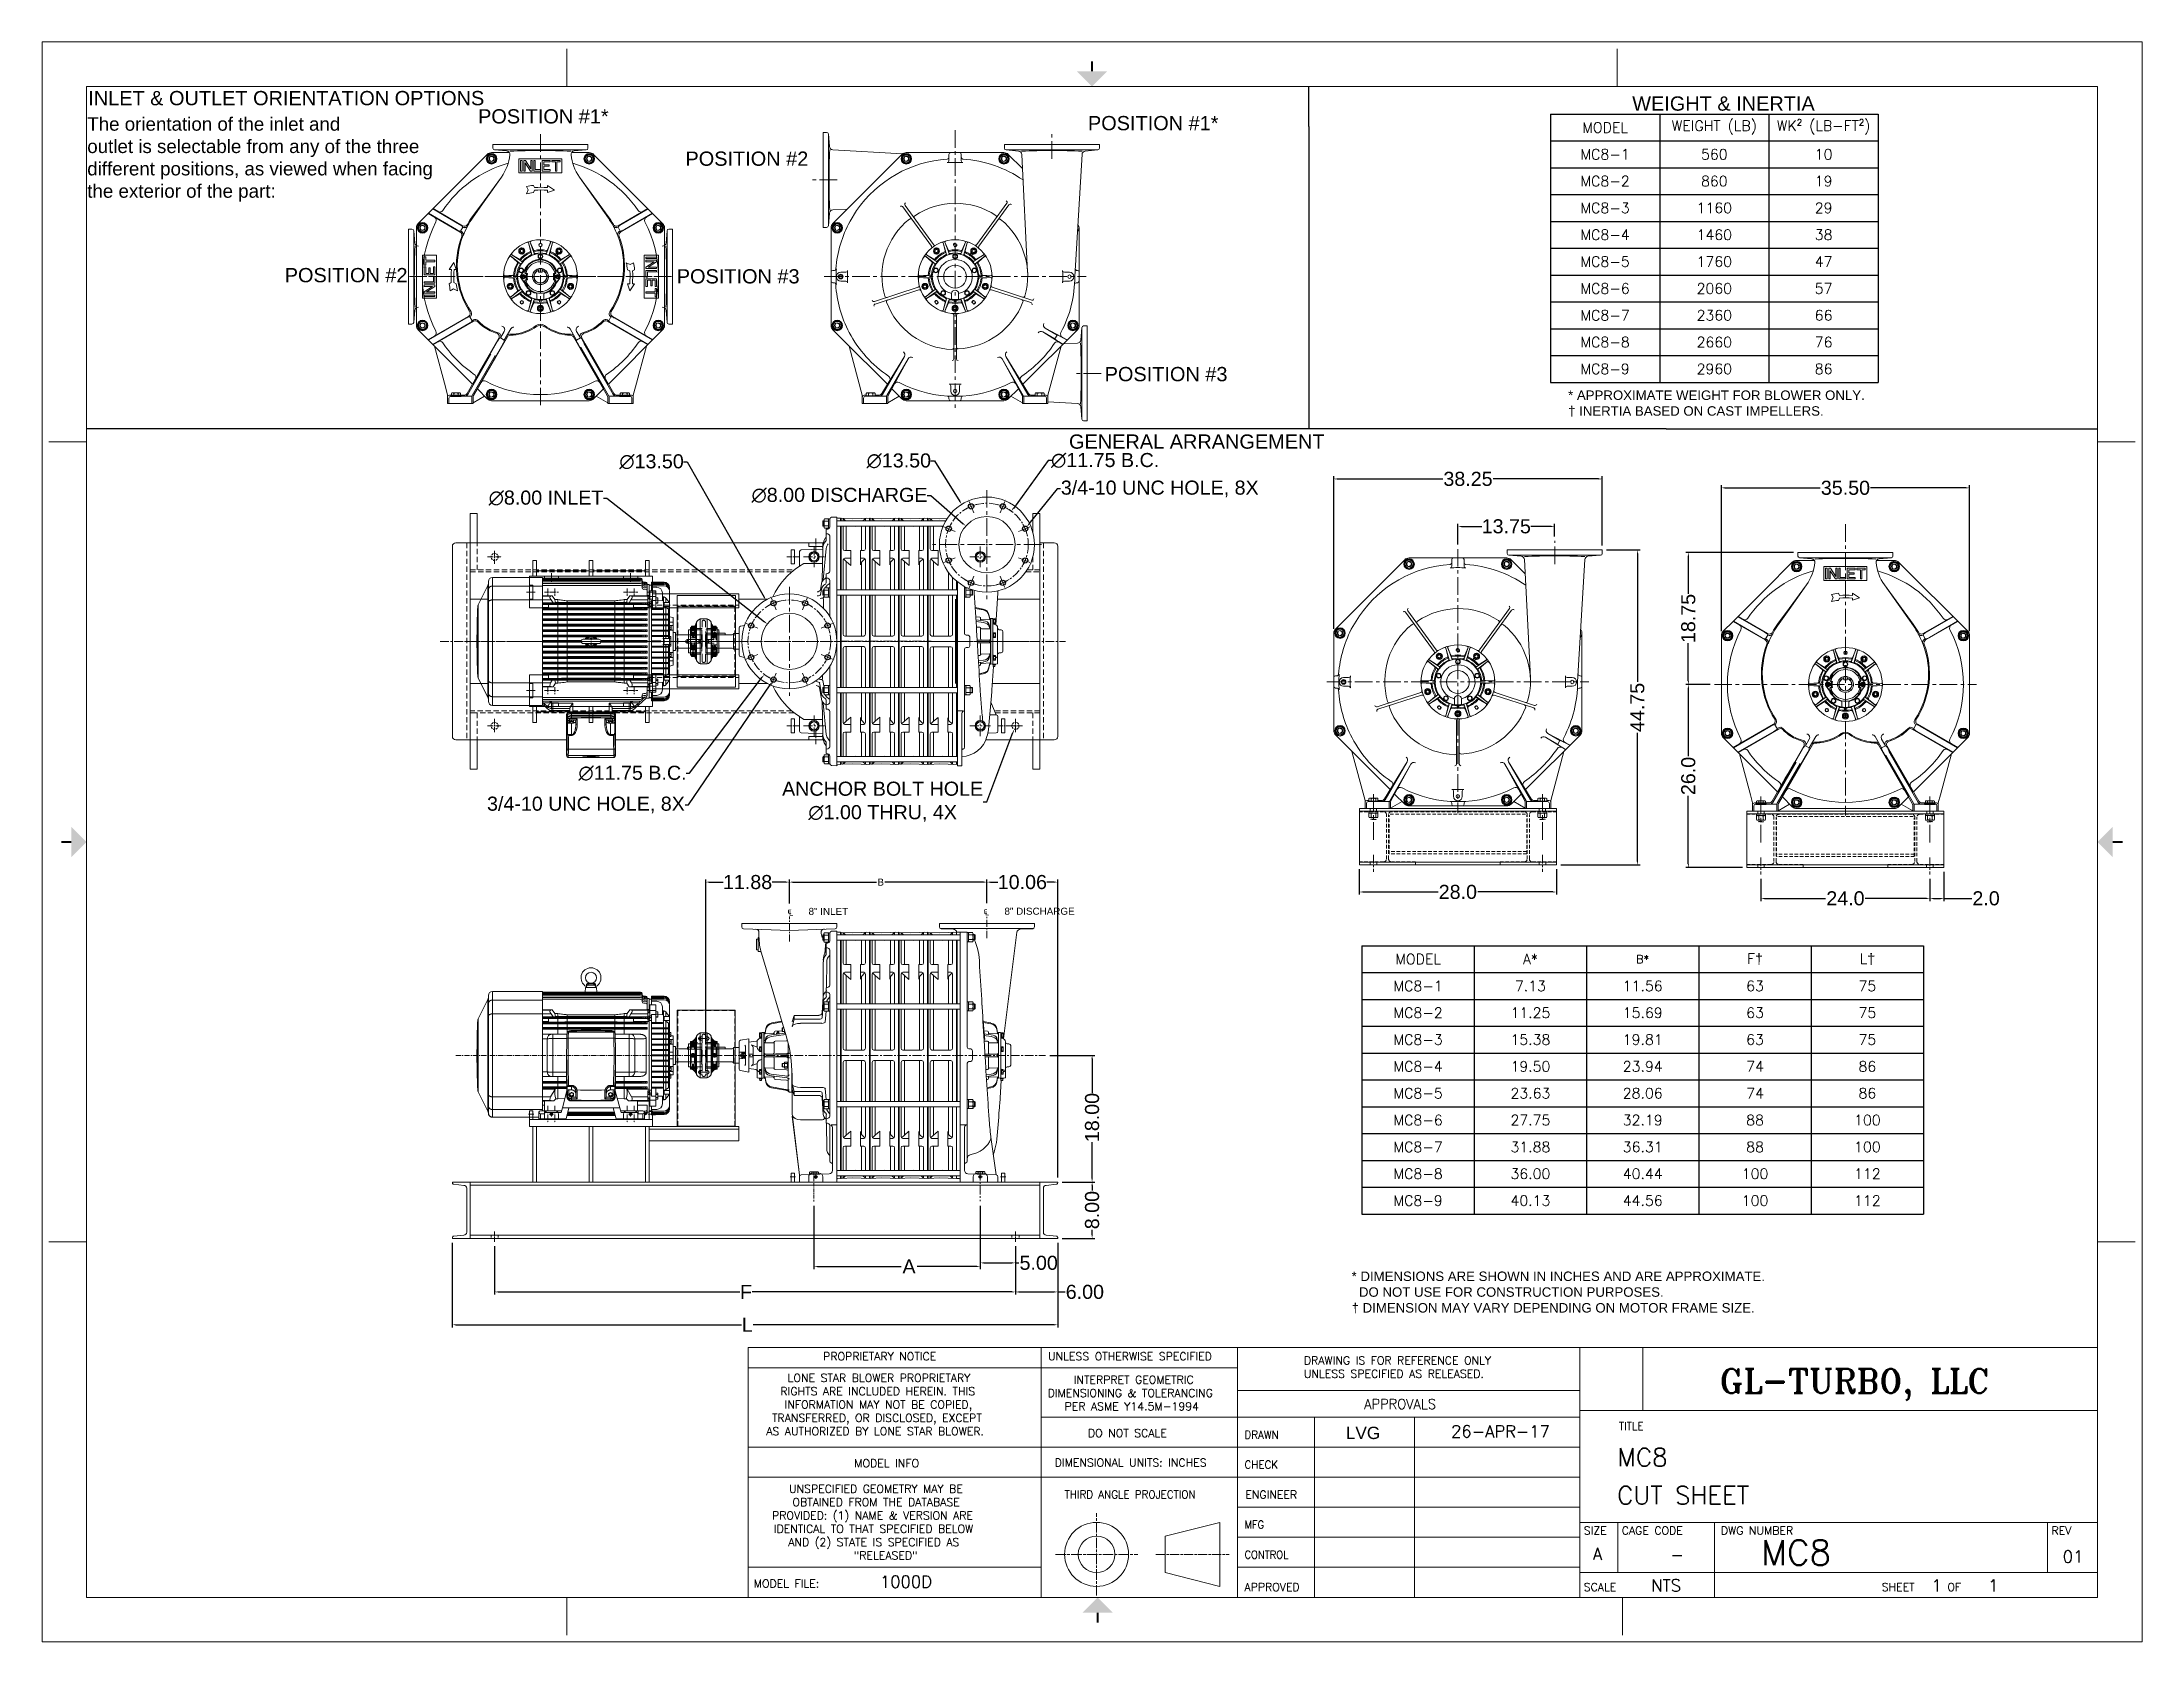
# Model space of a CAD drawing. Header units: inches. Extents: x -48 to 250, y -21 to 207.
import ezdxf
from ezdxf.enums import TextEntityAlignment as Align

# ---------------------------------------------------------------- set-up
doc = ezdxf.new("R2010")
doc.units = ezdxf.units.IN
doc.header["$MEASUREMENT"] = 0
for name, pattern in [('CENTER', [2, 1.25, -0.25, 0.25, -0.25]), ('CENTER2', [1.125, 0.75, -0.125, 0.125, -0.125]), ('CENTERX2', [0.8, 0.5, -0.1, 0.1, -0.1]), ('CHAIN', [0.7087, 0.4724, -0.0591, 0.1181, -0.0591]), ('Dashed', [2, 1, -1]), ('HIDDEN', [0.375, 0.25, -0.125]), ('PHANTOM', [2.5, 1.25, -0.25, 0.25, -0.25, 0.25, -0.25])]:
    doc.linetypes.add(name, pattern=pattern)
doc.layers.get('Defpoints').update_dxf_attribs({"lineweight": 5})
for name, color, linetype, lineweight in [('AM_4', 7, 'Continuous', 5), ('AM_7', 7, 'CENTER', 5), ('AM_9', 6, 'Dashed', 5), ('CEN', 3, 'CENTER', 5), ('Center', 5, 'CENTER', 5), ('Centerline', 5, 'CENTERX2', 5), ('CL', 1, 'CENTER', 5), ('ConnectionPoints', 7, 'Continuous', 5), ('HID', 6, 'HIDDEN', 5), ('HID-HIDE', 6, 'HIDDEN', 5), ('HID2', 3, 'HIDDEN', 5), ('Hidden', 3, 'HIDDEN', 5), ('OBJ', 7, 'Continuous', 5), ('PHANTOM', 6, 'PHANTOM', 5), ('TEXT', 104, 'Continuous', 5), ('TEXT @ 1', 104, 'Continuous', 5), ('TXT', 7, 'Continuous', 5)]:
    doc.layers.add(name, color=color, linetype=linetype, lineweight=lineweight)
doc.layers.add('Title Block', color=7, linetype='Continuous')
doc.styles.add('ACANSTS', font='romans.shx', dxfattribs={"height": 1})
doc.styles.add('Roman', font='romans')
doc.styles.add('ROMANS', font='romant.shx', dxfattribs={"height": 3.5})
doc.styles.get("Standard").update_dxf_attribs({"font": 'arial.ttf'})
doc.dimstyles.new('STANDARD 2 PLCS$0', dxfattribs={"dimtxt": 1, "dimasz": 0.5, "dimexe": 0.375, "dimexo": 0.625, "dimgap": 0.2, "dimtad": 0, "dimzin": 4, "dimdsep": 46, "dimtxsty": 'Standard', "dimcen": 0.09, "dimaunit": 1, "dimadec": 0, "dimazin": 1, "dimtfac": 1, "dimtofl": 0, "dimtmove": 0, "dimatfit": 3, "dimfxl": 1, "dimtolj": 1, "dimtzin": 4, "dimarcsym": 0})
doc.dimstyles.new('STANDARD 2 PLCS$3', dxfattribs={"dimtxt": 1, "dimasz": 0.5, "dimexe": 0.18, "dimexo": 0.0625, "dimgap": 0.09, "dimtad": 0, "dimtih": 1, "dimtoh": 1, "dimzin": 4, "dimdsep": 46, "dimtxsty": 'Standard', "dimcen": 0.09, "dimaunit": 1, "dimadec": 0, "dimazin": 1, "dimtfac": 1, "dimtofl": 0, "dimtmove": 1, "dimatfit": 3, "dimfxl": 1, "dimtolj": 1, "dimtzin": 4, "dimarcsym": 0})

msp = doc.modelspace()

# ---------------------------------------------------------------- texts
at = {"lineweight": 5, "attachment_point": 1}
for s, width, insert, char_height in [('The orientation of the inlet and \\Poutlet is selectable from any of the three \\Pdifferent positions, as viewed when facing \\Pthe exterior of the part:', 98.4601, (-41.963, 196.057), 1.90464), ('* APPROXIMATE WEIGHT FOR BLOWER ONLY.\\P† INERTIA BASED ON CAST IMPELLERS.', 56.72176, (168.413, 157.248), 1.344), ('* DIMENSIONS ARE SHOWN IN INCHES AND ARE APPROXIMATE. \\P  DO NOT USE FOR CONSTRUCTION PURPOSES.\\P† DIMENSION MAY VARY DEPENDING ON MOTOR FRAME SIZE.', 102.42754, (137.655, 32.079), 1.344)]:
    msp.add_mtext_dynamic_manual_height_columns(s, width=width, gutter_width=1, heights=[0], dxfattribs=dict(at, insert=insert, char_height=char_height))
at = {"insert": (136.836, 10.031), "char_height": 1.7471, "attachment_point": 1}
msp.add_mtext_dynamic_manual_height_columns('LVG', width=14.2133, gutter_width=1, heights=[0], dxfattribs=at)
at = {"layer": 'TEXT @ 1', "color": 7, "linetype": 'Continuous', "lineweight": 5, "ltscale": 3, "char_height": 1, "attachment_point": 1}
for s, width, insert in [('\\pi-3,l4,t4;{\\fISOCPEUR|b0|i0|c0|p34;℄}^I8" INLET', 11.05471, (56.507, 83.745)), ('\\pi-3,l4,t4;{\\fISOCPEUR|b0|i0|c0|p34;℄}^I8" DISCHARGE', 15.83792, (84.336, 83.766))]:
    msp.add_mtext_dynamic_manual_height_columns(s, width=width, gutter_width=5, heights=[0], dxfattribs=dict(at, insert=insert))
at = {"layer": 'Title Block', "lineweight": 5, "insert": (189.943, 18.241), "char_height": 48.12136, "width": 65.19593, "attachment_point": 1, "style": 'ROMANS'}
msp.add_mtext('{\\H0.07143x;GL-TURBO, LLC}', dxfattribs=at)
at = {"layer": 'TXT', "color": 18, "lineweight": 5, "true_color": 0x4c0000}
for s, p in [('INLET & OUTLET ORIENTATION OPTIONS', (-13.694, 197.771)), ('WEIGHT & INERTIA', (190.485, 196.998)), ('GENERAL ARRANGEMENT', (115.661, 148.975))]:
    msp.add_text(s, height=2.025, dxfattribs=at).set_placement(p, align=Align.CENTER)
at = {"layer": 'TXT', "lineweight": 5}
for s, p in [('POSITION #1*', (22.831, 195.178)), ('POSITION #1*', (109.472, 194.214)), ('POSITION #2', (51.742, 189.168)), ('POSITION #2', (-5.188, 172.621)), ('POSITION #3', (50.508, 172.452)), ('POSITION #3', (111.296, 158.562))]:
    msp.add_text(s, height=2.025, dxfattribs=at).set_placement(p, align=Align.CENTER)

# ---------------------------------------------------------------- blocks, each defined once
blk = doc.blocks.new('LONE STAR BLOWER TITLE BLOCK (SIZE A)')
at = {"lineweight": 15}
for p, q in [((17.3, 2.604), (17.3, 3.312)), ((17.3, 3.312), (18.009, 3.312)), ((18.009, 2.604), (18.009, 3.312)), ((18.009, 2.604), (17.3, 2.604))]:
    blk.add_line(p, q, dxfattribs=at)
at = {"layer": 'Title Block', "lineweight": 15}
for p, q in [((23.625, 18), (0, 18)), ((0, 18), (0, 0)), ((23.625, 0), (23.625, 18)), ((5.906, 17.5), (5.906, 17.922)), ((17.719, 17.5), (17.719, 17.922)), ((23.125, 17.5), (0.5, 17.5)), ((23.125, 17.5), (0.5, 17.5)), ((0.5, 17.5), (0.5, 0.5)), ((0.5, 17.291), (0.5, 17.5)), ((0.5, 17.5), (1.089, 17.5)), ((23.125, 0.5), (23.125, 17.5)), ((0.5, 17.291), (0.5, 14.218)), ((0.078, 13.5), (0.5, 13.5)), ((23.125, 13.5), (23.547, 13.5)), ((0.078, 4.5), (0.5, 4.5)), ((23.125, 4.5), (23.547, 4.5)), ((23.125, 3.312), (7.945, 3.312)), ((7.945, 3.312), (7.945, 0.5)), ((23.125, 3.312), (9.093, 3.312)), ((11.24, 3.312), (11.24, 0.5)), ((13.449, 3.312), (13.449, 0.5)), ((17.3, 0.5), (17.3, 3.312)), ((23.125, 0.5), (23.125, 3.312)), ((13.449, 3.083), (7.945, 3.083)), ((17.3, 2.829), (13.449, 2.829)), ((23.125, 2.604), (17.3, 2.604)), ((17.3, 2.529), (11.24, 2.529)), ((14.316, 0.5), (14.316, 2.525)), ((15.442, 0.496), (15.442, 2.521)), ((17.3, 2.192), (7.945, 2.192)), ((17.3, 1.854), (7.945, 1.854)), ((17.3, 1.517), (13.449, 1.517)), ((12.635, 1.191), (13.252, 1.345)), ((12.635, 0.78), (12.635, 1.191)), ((13.252, 1.345), (13.252, 0.626)), ((23.125, 1.344), (17.3, 1.344)), ((17.727, 1.344), (17.727, 0.781)), ((18.816, 1.344), (18.816, 0.5)), ((22.562, 1.344), (22.562, 0.781)), ((17.3, 1.179), (13.449, 1.179)), ((11.24, 0.842), (7.945, 0.842)), ((13.252, 0.626), (12.635, 0.78)), ((17.3, 0.842), (13.449, 0.842)), ((23.125, 0.781), (17.3, 0.781)), ((0.5, 0.5), (23.125, 0.5)), ((5.906, 0.078), (5.906, 0.5)), ((15.025, 0.5), (23.125, 0.5)), ((17.781, 0.078), (17.781, 0.5)), ((0, 0), (23.625, 0))]:
    blk.add_line(p, q, dxfattribs=at)
at = {"layer": 'Title Block', "linetype": 'CHAIN', "lineweight": 15, "ltscale": 0.249886}
for p, q in [((11.864, 0.523), (11.864, 1.448)), ((11.402, 0.986), (12.327, 0.986))]:
    blk.add_line(p, q, dxfattribs=at)
at = {"layer": 'Title Block', "linetype": 'CHAIN', "lineweight": 15, "ltscale": 0.22211}
blk.add_line((12.532, 0.986), (13.355, 0.986), dxfattribs=at)
at = {"layer": 'Title Block', "lineweight": 15, "const_width": 0.0225}
for points in [[(11.812, 17.781), (11.812, 17.669)], [(0.219, 9), (0.331, 9)], [(23.406, 9), (23.294, 9)], [(11.875, 0.219), (11.875, 0.331)]]:
    blk.add_lwpolyline(points, dxfattribs=at)
at = {"layer": 'Title Block', "lineweight": 15}
for radius in [0.36, 0.206]:
    blk.add_circle((11.864, 0.986), radius, dxfattribs=at)
for points in [[(11.644, 17.669), (11.981, 17.669), (11.812, 17.5)], [(0.331, 8.831), (0.331, 9.169), (0.5, 9)], [(23.294, 8.831), (23.294, 9.169), (23.125, 9)], [(11.706, 0.331), (12.044, 0.331), (11.875, 0.5)]]:
    blk.add_solid(points, dxfattribs=at)
at = {"layer": 'Title Block', "lineweight": 15, "style": 'ACANSTS'}
for s, height, width, p in [('APPROVALS', 0.1125, 0.951562, (14.875, 2.621)), ('DRAWN', 0.09, 0.942857, (13.528, 2.287)), ('TITLE', 0.09, 0.942857, (17.741, 2.384)), ('THIRD ANGLE PROJECTION', 0.09, 0.942857, (11.505, 1.615))]:
    blk.add_text(s, height=height, dxfattribs=dict(at, width=width)).set_placement(p)
for s, width, p in [('CHECK', 0.942857, (13.528, 1.995)), ('MFG', 0.90932, (13.528, 1.32)), ('CONTROL', 0.90932, (13.528, 0.982))]:
    blk.add_text(s, height=0.09, dxfattribs=dict(at, width=width)).set_placement(p, align=Align.MIDDLE_LEFT)
for s, p in [('ENGINEER', (13.538, 1.658)), ('APPROVED', (13.528, 0.618)), ('SCALE', (17.345, 0.618)), ('SHEET     OF', (20.697, 0.618))]:
    blk.add_text(s, height=0.09, dxfattribs=at).set_placement(p, align=Align.MIDDLE_LEFT)
for s, height, p in [('SIZE', 0.09, (17.345, 1.209)), ('CAGE CODE', 0.09, (17.772, 1.209)), ('DWG NUMBER', 0.09, (18.887, 1.209)), ('REV', 0.09, (22.607, 1.209)), ('A', 0.135, (17.447, 0.923))]:
    blk.add_text(s, height=height, dxfattribs=at).set_placement(p)
at = {"layer": 'Title Block', "lineweight": 15, "char_height": 0.09, "attachment_point": 1, "style": 'Roman'}
for s, width, insert in [('PROPRIETARY NOTICE', 1.44687, (8.788, 3.259)), ('UNLESS OTHERWISE SPECIFIED', 2.30106, (11.318, 3.259)), ('DRAWING IS FOR REFERENCE ONLY UNLESS SPECIFIED AS RELEASED.', 2.82099, (14.196, 3.213)), ('\\pi0.24715;LONE STAR BLOWER PROPRIETARY \\P\\pi0.16572;RIGHTS ARE INCLUDED HEREIN. THIS \\P\\pi0.21286;INFORMATION MAY NOT BE COPIED, \\P\\pi0.07143;TRANSFERRED, OR DISCLOSED, EXCEPT \\P\\pi0.00715;AS AUTHORIZED BY LONE STAR BLOWER.', 2.82144, (8.141, 3.016)), ('\\pi0.31689;INTERPRET GEOMETRIC \\P\\pi0.02332;DIMENSIONING & TOLERANCING \\P\\pi0.21404;PER ASME Y14.5M-1994', 2.12521, (11.29, 2.996)), ('DO NOT SCALE', 2.30106, (11.767, 2.395)), ('MODEL INFO', 1.44687, (9.138, 2.056)), ('DIMENSIONAL UNITS: INCHES', 2.30106, (11.393, 2.063)), ('\\pi0.33011;UNSPECIFIED GEOMETRY MAY BE \\P\\pi0.36868;OBTAINED FROM THE DATABASE \\P\\pi0.1394;PROVIDED: (1) NAME & VERSION ARE \\P\\pi0.15868;IDENTICAL TO THAT SPECIFIED BELOW \\P\\pi0.32154;AND (2) STATE IS SPECIFIED AS \\P\\pi1.05868;"RELEASED"', 2.87165, (8.074, 1.768)), ('MODEL FILE:', 1.44687, (8.007, 0.702))]:
    blk.add_mtext_dynamic_manual_height_columns(s, width=width, gutter_width=1.25, heights=[0], dxfattribs=dict(at, insert=insert))
at = {"layer": 'Title Block', "lineweight": 15, "style": 'ACANSTS'}
for tag, p, height in [('DRAWN_BY', (14.369, 2.285), 0.135), ('DRAWN_DATE', (15.515, 2.294), 0.135), ('DRAWING_SUBTITLE', (17.513, 1.977), 0.203), ('CHECKED_BY', (14.391, 1.94), 0.135), ('CHECK_DATE', (15.496, 1.94), 0.135), ('ENGINEER', (14.385, 1.608), 0.135), ('ENG_DATE', (15.487, 1.603), 0.135), ('DRAWING_SUBTITLE', (17.511, 1.549), 0.203), ('MANUFACTURING', (14.381, 1.271), 0.135), ('MFG_DATE', (15.488, 1.27), 0.135), ('CONTROL', (14.381, 0.933), 0.135), ('CONTROL_DATE', (15.488, 0.932), 0.135), ('CAGE_CODE', (17.727, 0.916), 0.135), ('MODEL_FILE_NAME', (8.295, 0.611), 0.135), ('APPROVED_BY', (14.37, 0.568), 0.135), ('APPROVAL_DATE', (15.48, 0.562), 0.135)]:
    blk.add_attdef(tag, p, '', height=height, dxfattribs=at)
at = {"layer": 'Title Block', "lineweight": 15, "style": 'Roman', "flags": 8}
for tag, height, p in [('DWG_NUMBER', 0.281, (18.91, 1.147)), ('SCALE', 0.135, (17.903, 0.704)), ('SHEETNUMBER', 0.135, (21.256, 0.704)), ('TOTA_SHEETS', 0.135, (21.894, 0.702))]:
    blk.add_attdef(tag, text='', height=height, dxfattribs=at).set_placement(p, align=Align.TOP_LEFT)
at = {"layer": 'Title Block', "lineweight": 15, "style": 'ACANSTS'}
blk.add_attdef('REVISION', text='', height=0.135, dxfattribs=at).set_placement((22.849, 0.893), align=Align.CENTER)
blk = doc.blocks.new('*D91')
at = {"color": 0, "lineweight": -2, "transparency": 16777216}
for p, q in [((135.13, 123.4), (135.13, 145.05)), ((135.63, 144.68), (150.61, 144.68)), ((172.75, 144.68), (157.78, 144.68)), ((173.25, 135.22), (173.25, 145.05))]:
    blk.add_line(p, q, dxfattribs=at)
at = {"color": 0, "transparency": 16777216}
for points in [[(135.63, 144.76), (135.63, 144.59), (135.13, 144.68)], [(172.75, 144.76), (172.75, 144.59), (173.25, 144.68)]]:
    blk.add_solid(points, dxfattribs=at)
at = {"layer": 'Defpoints', "color": 0, "transparency": 16777216}
for p in [(173.25, 144.68), (173.25, 134.59), (135.13, 122.78)]:
    blk.add_point(p, dxfattribs=at)
at = {"color": 0, "lineweight": 5, "transparency": 16777216, "insert": (154.19, 144.68), "char_height": 2, "attachment_point": 5}
blk.add_mtext('\\A1;38.25', dxfattribs=at)
blk = doc.blocks.new('*D92')
at = {"color": 0, "lineweight": -2, "transparency": 16777216}
for p, q in [((152.75, 135.35), (152.75, 138.31)), ((153.25, 137.94), (156.14, 137.94)), ((166, 137.94), (163.12, 137.94)), ((166.5, 136.51), (166.5, 138.31))]:
    blk.add_line(p, q, dxfattribs=at)
at = {"color": 0, "transparency": 16777216}
for points in [[(153.25, 138.02), (153.25, 137.85), (152.75, 137.94)], [(166, 138.02), (166, 137.85), (166.5, 137.94)]]:
    blk.add_solid(points, dxfattribs=at)
at = {"layer": 'Defpoints', "color": 0, "transparency": 16777216}
for p in [(152.75, 137.94), (152.75, 134.73), (166.5, 135.89)]:
    blk.add_point(p, dxfattribs=at)
at = {"color": 0, "lineweight": 5, "transparency": 16777216, "insert": (159.63, 137.94), "char_height": 2, "attachment_point": 5}
blk.add_mtext('\\A1;13.75', dxfattribs=at)
blk = doc.blocks.new('*D93')
at = {"color": 0, "lineweight": -2, "transparency": 16777216}
for p, q in [((138.75, 89.22), (138.75, 85.63)), ((166.75, 89.22), (166.75, 85.63)), ((139.25, 86), (149.94, 86)), ((166.25, 86), (155.57, 86))]:
    blk.add_line(p, q, dxfattribs=at)
at = {"color": 0, "transparency": 16777216}
for points in [[(139.25, 86.08), (139.25, 85.92), (138.75, 86)], [(166.25, 86.08), (166.25, 85.92), (166.75, 86)]]:
    blk.add_solid(points, dxfattribs=at)
at = {"layer": 'Defpoints', "color": 0, "transparency": 16777216}
for p in [(138.75, 89.84), (166.75, 89.84), (166.75, 86)]:
    blk.add_point(p, dxfattribs=at)
at = {"color": 0, "lineweight": 5, "transparency": 16777216, "insert": (152.75, 86), "char_height": 2, "attachment_point": 5}
blk.add_mtext('\\A1;28.0', dxfattribs=at)
blk = doc.blocks.new('*D94')
at = {"color": 0, "lineweight": -2, "transparency": 16777216}
for p, q in [((173.88, 134.59), (178.63, 134.59)), ((178.25, 134.09), (178.25, 115.84)), ((178.25, 90.34), (178.25, 108.59)), ((167.38, 89.84), (178.63, 89.84))]:
    blk.add_line(p, q, dxfattribs=at)
at = {"color": 0, "transparency": 16777216}
for points in [[(178.17, 134.09), (178.34, 134.09), (178.25, 134.59)], [(178.17, 90.34), (178.34, 90.34), (178.25, 89.84)]]:
    blk.add_solid(points, dxfattribs=at)
at = {"layer": 'Defpoints', "color": 0, "transparency": 16777216}
for p in [(173.25, 134.59), (166.75, 89.84), (178.25, 89.84)]:
    blk.add_point(p, dxfattribs=at)
at = {"color": 0, "lineweight": 5, "transparency": 16777216, "insert": (178.25, 112.22), "char_height": 2, "attachment_point": 5, "rotation": 90}
blk.add_mtext('\\A1;44.75', dxfattribs=at)
blk = doc.blocks.new('*T73')
at = {"layer": 'Title Block', "color": 0, "linetype": 'ByBlock', "lineweight": -2, "transparency": 16777216}
for p, q in [((0, 0), (79.78, 0)), ((0, 0), (0, -38.12)), ((15.96, 0), (15.96, -38.12)), ((31.91, 0), (31.91, -38.12)), ((47.87, 0), (47.87, -38.12)), ((63.83, 0), (63.83, -38.12)), ((79.78, 0), (79.78, -38.12)), ((0, -3.81), (79.78, -3.81)), ((0, -7.62), (79.78, -7.62)), ((0, -11.44), (79.78, -11.44)), ((0, -15.25), (79.78, -15.25)), ((0, -19.06), (79.78, -19.06)), ((0, -22.87), (79.78, -22.87)), ((0, -26.68), (79.78, -26.68)), ((0, -30.49), (79.78, -30.49)), ((0, -34.31), (79.78, -34.31)), ((0, -38.12), (79.78, -38.12))]:
    blk.add_line(p, q, dxfattribs=at)
at = {"layer": 'Title Block', "color": 0, "lineweight": 5, "transparency": 16777216, "width": 14.8937, "attachment_point": 5, "style": 'Roman'}
for s, insert, char_height in [('MODEL', (7.98, -1.91), 1.47), ('A*', (23.94, -1.91), 1.47), ('B*', (39.89, -1.91), 1.181), ('F{\\fArial|b0|i0|c0|p34;†}', (55.85, -1.91), 1.47), ('L{\\fArial|b0|i0|c0|p34;†}', (71.81, -1.91), 1.47), ('MC8-1', (7.98, -5.72), 1.47), ('7.13', (23.94, -5.72), 1.47), ('11.56', (39.89, -5.72), 1.47), ('63', (55.85, -5.72), 1.47), ('75', (71.81, -5.72), 1.47), ('MC8-2', (7.98, -9.53), 1.47), ('11.25', (23.94, -9.53), 1.47), ('15.69', (39.89, -9.53), 1.47), ('63', (55.85, -9.53), 1.47), ('75', (71.81, -9.53), 1.47), ('MC8-3', (7.98, -13.34), 1.47), ('15.38', (23.94, -13.34), 1.47), ('19.81', (39.89, -13.34), 1.47), ('63', (55.85, -13.34), 1.47), ('75', (71.81, -13.34), 1.47), ('MC8-4', (7.98, -17.15), 1.47), ('19.50', (23.94, -17.15), 1.47), ('23.94', (39.89, -17.15), 1.47), ('74', (55.85, -17.15), 1.47), ('86', (71.81, -17.15), 1.47), ('MC8-5', (7.98, -20.96), 1.47), ('23.63', (23.94, -20.96), 1.47), ('28.06', (39.89, -20.96), 1.47), ('74', (55.85, -20.96), 1.47), ('86', (71.81, -20.96), 1.47), ('MC8-6', (7.98, -24.78), 1.47), ('27.75', (23.94, -24.78), 1.47), ('32.19', (39.89, -24.78), 1.47), ('88', (55.85, -24.78), 1.47), ('100', (71.81, -24.78), 1.47), ('MC8-7', (7.98, -28.59), 1.47), ('31.88', (23.94, -28.59), 1.47), ('36.31', (39.89, -28.59), 1.47), ('88', (55.85, -28.59), 1.47), ('100', (71.81, -28.59), 1.47), ('MC8-8', (7.98, -32.4), 1.47), ('36.00', (23.94, -32.4), 1.47), ('40.44', (39.89, -32.4), 1.47), ('100', (55.85, -32.4), 1.47), ('112', (71.81, -32.4), 1.47), ('MC8-9', (7.98, -36.21), 1.47), ('40.13', (23.94, -36.21), 1.47), ('44.56', (39.89, -36.21), 1.47), ('100', (55.85, -36.21), 1.47), ('112', (71.81, -36.21), 1.47)]:
    blk.add_mtext(s, dxfattribs=dict(at, insert=insert, char_height=char_height))
blk = doc.blocks.new('mc8 p1 inlet side view')
at = {"lineweight": 5}
for p, q in [((-0.51, 17.12), (0, 17.12)), ((-0.51, 16.37), (0, 16.37)), ((-0.51, 7.31), (0, 7.31)), ((-0.51, 6.56), (0, 6.56)), ((-0.51, -6.56), (0, -6.56)), ((-0.51, -7.31), (0, -7.31)), ((-0.51, -16.37), (0, -16.37)), ((-0.51, -17.12), (0, -17.12)), ((-5.82, -18), (-0.51, -18))]:
    blk.add_line(p, q, dxfattribs=at)
at = {"color": 5, "linetype": 'CENTER', "lineweight": 5}
blk.add_line((-20.53, 0), (3.19, 0), dxfattribs=at)
at = {"color": 7, "lineweight": 5}
for p, q in [((-19.13, 0.9), (-19.13, -0.9)), ((-19.07, 0.94), (-19.07, 1.15)), ((-19.07, 0.94), (-19.07, -0.94))]:
    blk.add_line(p, q, dxfattribs=at)
at = {"layer": 'Centerline', "color": 5, "lineweight": 5, "ltscale": 2}
blk.add_line((-7.26, 16.17), (-7.26, 19.75), dxfattribs=at)
at = {"layer": 'Centerline', "color": 5, "lineweight": 5}
blk.add_line((-3.76, -16.55), (-3.76, -20.77), dxfattribs=at)
at = {"layer": 'HID', "color": 7, "linetype": 'HIDDEN', "lineweight": 5, "ltscale": 2}
for p, q in [((-19.07, 0.94), (-19.13, 0.9)), ((-19.07, -0.94), (-19.13, -0.9))]:
    blk.add_line(p, q, dxfattribs=at)
at = {"layer": 'HID-HIDE', "lineweight": 5}
for p, q in [((-2.49, 17.07), (-2.34, 17.07)), ((-2.49, 16.42), (-2.34, 16.42)), ((-2.49, 7.26), (-2.34, 7.26)), ((-2.49, 6.61), (-2.34, 6.61)), ((-2.49, -6.61), (-2.34, -6.61)), ((-2.49, -7.26), (-2.34, -7.26))]:
    blk.add_line(p, q, dxfattribs=at)
at = {"layer": 'HID-HIDE', "lineweight": 5, "ltscale": 2}
for p, q in [((-11.51, -3.34), (-11.51, -3.22)), ((-11.15, -3.34), (-11.15, -3.24))]:
    blk.add_line(p, q, dxfattribs=at)
at = {"layer": 'OBJ', "lineweight": 5}
for p, q in [((-14.01, 18.75), (-0.51, 18.75)), ((-14.01, 18.75), (-14.01, 18.24)), ((-13.76, 17.99), (-7.26, 17.76)), ((-0.75, 17.99), (-7.26, 17.76)), ((-0.51, 18.24), (-0.51, 18.75)), ((-11.94, 16.5), (-11.75, 16.51)), ((-11.94, 16.5), (-11.94, 15)), ((-11.94, 15), (-11.75, 14.99)), ((-11.69, 16.75), (-11.69, 14.75)), ((-11.57, 17.43), (-11.57, 16.89)), ((-2.75, 17.31), (-2.6, 16.74)), ((-2.45, 17.12), (-2.51, 17.06)), ((-2.51, 16.43), (-2.51, 17.06)), ((-2.45, 16.37), (-2.51, 16.43)), ((-2.45, 17.12), (-2.34, 17.12)), ((-2.45, 17.12), (-2.45, 16.37)), ((-2.45, 16.37), (-2.34, 16.37)), ((-2.34, 17.31), (-2.29, 17.39)), ((-2.34, 17.31), (-2.34, 16.18)), ((-2.34, 16.18), (-2.29, 16.1)), ((-1.75, 17.39), (-2.29, 17.39)), ((-1.75, 17.07), (-2.29, 17.07)), ((-1.75, 16.42), (-2.29, 16.42)), ((-1.75, 16.1), (-2.29, 16.1)), ((-2.24, 14.46), (-2.13, 15.62)), ((-2.01, 14.5), (-2.01, 15.92)), ((-1.69, 17.31), (-1.75, 17.39)), ((-1.69, 16.18), (-1.75, 16.1)), ((-1.69, 17.39), (-1.69, 16.1)), ((-1.5, 17.39), (-1.69, 17.39)), ((-1.58, 16.1), (-1.69, 16.1)), ((-1.5, 17.38), (-1.5, 16.29)), ((-1.5, 14.93), (-1.5, 9.97)), ((-1.26, 17.63), (-0.51, 17.66)), ((-0.51, 17.66), (-0.51, -18)), ((-0.38, 17.52), (0, 17.51)), ((0, 17.12), (0, 17.51)), ((0, 7.31), (0, 16.37)), ((-11.69, 14.75), (-11.38, 14.74)), ((-7.71, 2.78), (-11.22, 14.5)), ((-2.47, 7.97), (-2.43, 13.28)), ((-1.97, 9.61), (-1.92, 13.36)), ((-2.01, 9.61), (-2.01, 8.4)), ((-2.61, 6.02), (-2.44, 8.38)), ((-2.58, 5.33), (-2.5, 6.61)), ((-2.45, 7.31), (-2.51, 7.25)), ((-2.51, 6.62), (-2.51, 7.25)), ((-2.45, 6.56), (-2.51, 6.62)), ((-2.46, 7.3), (-2.44, 7.56)), ((-2.45, 7.31), (-2.34, 7.31)), ((-2.45, 7.31), (-2.45, 6.56)), ((-2.45, 6.56), (-2.34, 6.56)), ((-2.34, 7.5), (-2.29, 7.59)), ((-2.34, 7.5), (-2.34, 6.37)), ((-2.34, 6.37), (-2.29, 6.29)), ((-1.75, 7.59), (-2.29, 7.59)), ((-1.75, 7.26), (-2.29, 7.26)), ((-1.75, 6.61), (-2.29, 6.61)), ((-1.75, 6.29), (-2.29, 6.29)), ((-2.15, 4.73), (-2.03, 6.29)), ((-1.69, 7.5), (-1.75, 7.59)), ((-1.69, 6.37), (-1.75, 6.29)), ((-1.5, 7.59), (-1.69, 7.59)), ((-1.69, 7.59), (-1.69, 6.29)), ((-1.5, 6.29), (-1.69, 6.29)), ((-1.5, 8.64), (-1.5, -8.64)), ((0, -6.56), (0, 6.56)), ((-11.51, 3.16), (-11.49, 3.2)), ((-11.51, 2.59), (-11.51, 3.16)), ((-11.49, 3.2), (-11.26, 3.2)), ((-11.49, 3.04), (-11.26, 3.04)), ((-11.17, 3.22), (-11.26, 3.22)), ((-11.26, 2.53), (-11.26, 3.22)), ((-11.17, -3.18), (-11.17, 3.22)), ((-11.11, 3.24), (-10.86, 3.25)), ((-10.86, 3.25), (-10.86, -3.25)), ((-10.86, 3.25), (-10.84, 3.25)), ((-10.84, 3.26), (-10.7, 3.27)), ((-10.84, -3.26), (-10.84, 3.26)), ((-9.53, 3.12), (-10.82, 3.04)), ((-10.7, 3.24), (-10.6, 3.8)), ((-10.7, 3.12), (-10.6, 3.68)), ((-7.82, 3.14), (-9.8, 2.93)), ((-8.33, 4.86), (-9.78, 4.6)), ((-8.3, 4.75), (-9.78, 4.48)), ((-9.41, 3.31), (-9.41, 2.97)), ((-8.28, 3.5), (-9.29, 3.44)), ((-9.08, 3.09), (-9.08, 3)), ((-9, 3.01), (-9, 3.36)), ((-9, 3.36), (-8.75, 3.36)), ((-9, 3.21), (-8.75, 3.21)), ((-8.75, 3.04), (-8.75, 3.36)), ((-8.68, 3.09), (-8.68, 3.05)), ((-8.24, 3.89), (-8.28, 3.85)), ((-8.28, 3.85), (-8.28, 3.43)), ((-8.28, 3.43), (-8.24, 3.39)), ((-8.04, 3.89), (-8.24, 3.89)), ((-8.24, 3.89), (-8.24, 3.39)), ((-7.97, 3.39), (-8.24, 3.39)), ((-7.97, 3.27), (-7.97, 3.66)), ((-7.97, 3.27), (-7.94, 3.21)), ((-7.9, 3.42), (-7.94, 3.42)), ((-7.94, 3.21), (-7.84, 3.21)), ((-6.88, 4.78), (-6.58, 5.68)), ((-6.58, 5.14), (-6.88, 4.06)), ((-6.58, 5.68), (-3.09, 5.68)), ((-6.58, 5.68), (-6.58, 5.14)), ((-6.58, 5.14), (-3.08, 5.14)), ((-5.69, 4.55), (-2.64, 4.55)), ((-19.07, 1.15), (-16.38, 1.15)), ((-19.07, 0.94), (-15.38, 0.94)), ((-16.38, 0.94), (-16.38, 1.15)), ((-15.19, -1.12), (-15.19, 1.12)), ((-15.19, 1.12), (-14.41, 1.12)), ((-14.41, 1.92), (-14.41, -1.92)), ((-13.59, 0.44), (-14.28, 0.47)), ((-13.03, 2.37), (-14.2, 2.16)), ((-14.1, 0.19), (-14.13, 0.16)), ((-14.13, -0.16), (-14.13, 0.16)), ((-14.1, -0.19), (-14.1, 0.19)), ((-13.88, 0.19), (-14.1, 0.19)), ((-14.03, 0.46), (-14.03, 0.19)), ((-13.9, 0.46), (-13.9, 0.19)), ((-13.88, 0.25), (-13.88, -0.25)), ((-13.8, 0.28), (-13.85, 0.28)), ((-13.8, 0.28), (-13.77, 0.32)), ((-13.8, 0.28), (-13.8, -0.28)), ((-13.77, 0.32), (-13.49, 0.32)), ((-13.77, 0.16), (-13.49, 0.16)), ((-13.47, 0.28), (-13.49, 0.32)), ((-13.47, -1.19), (-13.47, 1.16)), ((-13.03, -2.37), (-13.03, 2.37)), ((-11.95, 2.03), (-13.03, 1.88)), ((-12.38, 0.19), (-13.03, 0.19)), ((-11.83, 1.16), (-12.63, 1.49)), ((-12.38, 0.99), (-12.38, -1.05)), ((-11.83, 2.09), (-11.83, 1.16)), ((-11.51, 2.59), (-11.49, 2.55)), ((-11.51, 1.17), (-11.49, 1.21)), ((-11.51, 0.61), (-11.51, 1.17)), ((-11.51, 0.61), (-11.49, 0.56)), ((-11.49, 2.71), (-11.26, 2.71)), ((-11.49, 2.55), (-11.26, 2.55)), ((-11.49, 1.21), (-11.26, 1.21)), ((-11.49, 1.05), (-11.26, 1.05)), ((-11.49, 0.73), (-11.26, 0.73)), ((-11.49, 0.56), (-11.26, 0.56)), ((-11.28, 2.43), (-11.4, 2.41)), ((-11.17, 2.53), (-11.26, 2.53)), ((-11.26, 0.55), (-11.26, 1.23)), ((-11.17, 1.23), (-11.26, 1.23)), ((-11.17, 0.55), (-11.26, 0.55)), ((-10.82, 1.76), (-9.52, 1.8)), ((-10.72, -0.12), (-10.72, 0.12)), ((-10.7, 2.11), (-10.59, 2.48)), ((-10.7, 1.81), (-10.6, 2.19)), ((-10.69, 0.19), (-7.65, 0.25)), ((-7.54, 0.13), (-10.65, 0.19)), ((-7.76, 2.94), (-9.82, 2.67)), ((-9.41, 0.34), (-9.41, 1.9)), ((-9.29, 2.01), (-7.65, 2.05)), ((-7.41, 0.38), (-7.41, 1.66)), ((-19.07, -0.94), (-15.38, -0.94)), ((-15.19, -1.12), (-14.41, -1.12)), ((-13.59, -0.44), (-14.28, -0.47)), ((-13.03, -2.37), (-14.2, -2.16)), ((-14.1, -0.19), (-14.13, -0.16)), ((-13.88, -0.19), (-14.1, -0.19)), ((-14.03, -0.19), (-14.03, -0.46)), ((-13.9, -0.19), (-13.9, -0.46)), ((-13.8, -0.28), (-13.85, -0.28)), ((-13.8, -0.28), (-13.77, -0.32)), ((-13.77, -0.16), (-13.49, -0.16)), ((-13.77, -0.32), (-13.49, -0.32)), ((-13.47, -0.28), (-13.49, -0.32)), ((-12.38, -0.19), (-13.03, -0.19)), ((-11.95, -2.03), (-13.03, -1.88)), ((-11.83, -1.16), (-12.63, -1.49)), ((-11.83, -1.16), (-11.83, -2.09)), ((-11.83, -2.27), (-11.83, -3.15)), ((-11.51, -2.04), (-11.49, -2)), ((-11.51, -2.61), (-11.51, -2.04)), ((-11.51, -2.61), (-11.49, -2.65)), ((-11.49, -2), (-11.26, -2)), ((-11.49, -2.16), (-11.26, -2.16)), ((-11.49, -2.49), (-11.26, -2.49)), ((-11.49, -2.65), (-11.26, -2.65)), ((-11.17, -1.98), (-11.26, -1.98)), ((-11.26, -2.67), (-11.26, -1.98)), ((-11.17, -2.67), (-11.26, -2.67)), ((-10.82, -1.76), (-9.53, -1.8)), ((-10.7, -1.81), (-10.6, -2.19)), ((-10.7, -2.11), (-10.59, -2.48)), ((-10.69, -0.19), (-7.65, -0.25)), ((-7.54, -0.13), (-10.65, -0.19)), ((-7.53, -2.97), (-9.82, -2.67)), ((-7.53, -3.17), (-9.8, -2.93)), ((-9.41, -0.34), (-9.41, -1.9)), ((-9.41, -3.31), (-9.41, -2.97)), ((-9.29, -2.01), (-7.65, -2.05)), ((-8.24, -1.14), (-8.28, -1.18)), ((-8.28, -1.18), (-8.28, -1.6)), ((-8.28, -1.6), (-8.24, -1.64)), ((-8.24, -1.14), (-8.24, -1.64)), ((-7.97, -1.14), (-8.24, -1.14)), ((-7.97, -1.64), (-8.24, -1.64)), ((-7.97, -1.02), (-7.94, -0.96)), ((-7.97, -1.77), (-7.97, -1.02)), ((-7.97, -1.77), (-7.94, -1.82)), ((-7.94, -0.96), (-7.57, -0.96)), ((-7.57, -1.17), (-7.94, -1.17)), ((-7.57, -1.61), (-7.94, -1.61)), ((-7.94, -1.82), (-7.57, -1.82)), ((-7.53, -1.02), (-7.57, -0.96)), ((-7.53, -1.77), (-7.57, -1.82)), ((-7.41, -0.95), (-7.53, -0.95)), ((-7.53, -1.83), (-7.53, -0.95)), ((-7.41, -1.83), (-7.53, -1.83)), ((-7.41, -0.38), (-7.41, -2.75)), ((-6.91, -5.25), (-6.91, -1.82)), ((-6.88, -8.25), (-6.88, -2.87)), ((-11.77, -3.21), (-10.86, -3.25)), ((-11.53, -3.34), (-11.52, -3.22)), ((-11.13, -3.34), (-11.53, -3.34)), ((-11.45, -3.34), (-11.45, -3.59)), ((-11.2, -3.59), (-11.45, -3.59)), ((-11.2, -3.34), (-11.2, -3.59)), ((-11.13, -3.34), (-11.13, -3.24)), ((-10.86, -3.25), (-10.84, -3.25)), ((-10.84, -3.26), (-10.7, -3.27)), ((-9.53, -3.12), (-10.82, -3.04)), ((-10.7, -3.12), (-10.6, -3.68)), ((-10.7, -3.24), (-10.6, -3.8)), ((-7.53, -4.89), (-9.78, -4.48)), ((-7.53, -5.01), (-9.78, -4.6)), ((-7.65, -3.53), (-9.29, -3.44)), ((-7.41, -3.37), (-7.41, -4.86)), ((-7.41, -5.09), (-7.41, -5.1)), ((-6.91, -5.25), (-7.28, -5.23)), ((-6.88, -5.25), (-6.91, -5.25)), ((-6.58, -5.14), (-6.88, -4.06)), ((-6.88, -4.78), (-6.58, -5.68)), ((-6.58, -5.14), (-3.08, -5.14)), ((-6.58, -5.68), (-6.58, -5.14)), ((-6.58, -5.68), (-3.09, -5.68)), ((-5.69, -4.55), (-2.64, -4.55)), ((-2.58, -5.33), (-2.5, -6.61)), ((-2.15, -4.73), (-2.03, -6.29)), ((-5.82, -17), (-6.88, -8.25)), ((-5.82, -17), (-6.88, -8.65)), ((-2.61, -6.02), (-2.44, -8.38)), ((-2.45, -6.56), (-2.51, -6.62)), ((-2.51, -7.25), (-2.51, -6.62)), ((-2.45, -7.31), (-2.51, -7.25)), ((-2.46, -7.3), (-2.44, -7.56)), ((-2.45, -6.56), (-2.45, -7.31)), ((-2.45, -6.56), (-2.34, -6.56)), ((-2.45, -7.31), (-2.34, -7.31)), ((-2.34, -6.37), (-2.29, -6.29)), ((-2.34, -6.37), (-2.34, -7.5)), ((-2.34, -7.5), (-2.29, -7.59)), ((-1.75, -6.29), (-2.29, -6.29)), ((-1.75, -6.61), (-2.29, -6.61)), ((-1.75, -7.26), (-2.29, -7.26)), ((-1.75, -7.59), (-2.29, -7.59)), ((-2.01, -9.61), (-2.01, -8.4)), ((-1.69, -6.37), (-1.75, -6.29)), ((-1.69, -7.5), (-1.75, -7.59)), ((-1.69, -6.29), (-1.69, -7.59)), ((-1.5, -6.29), (-1.69, -6.29)), ((-1.5, -7.59), (-1.69, -7.59)), ((0, -16.37), (0, -7.31)), ((-5.69, -9.17), (-2.73, -9.17)), ((-1.97, -9.61), (-1.92, -13.36)), ((-1.5, -9.97), (-1.5, -15.01)), ((-0.51, -9.87), (-1.38, -9.87)), ((-1.13, -16.35), (-1.13, -10.37)), ((-5.82, -18), (-5.82, -17)), ((-5.58, -16.99), (-1.61, -16.85)), ((-4.32, -16.53), (-4.41, -16.58)), ((-4.41, -16.95), (-4.41, -16.58)), ((-3.19, -16.53), (-4.32, -16.53)), ((-4.08, -16.94), (-4.08, -16.58)), ((-3.43, -16.92), (-3.43, -16.58)), ((-3.19, -16.53), (-3.11, -16.58)), ((-3.11, -16.91), (-3.11, -16.58)), ((-0.38, -17.52), (0, -17.51)), ((0, -17.51), (0, -17.12))]:
    blk.add_line(p, q, dxfattribs=at)
for points in [[(-11.51, 0.68, -0.005213), (-11.55, 0.7, -0.058269), (-11.61, 0.73, -0.056736), (-11.64, 0.76, -0.016687), (-11.72, 0.86, -0.071281), (-11.78, 0.99, -0.057399), (-11.83, 1.16)], [(-11.17, -0.6, 0.03046), (-11.3, -0.62, 0.042877), (-11.39, -0.64, 0.020364), (-11.55, -0.7, 0.058269), (-11.61, -0.73, 0.056736), (-11.64, -0.76, 0.016687), (-11.72, -0.86, 0.071281), (-11.78, -0.99, 0.057399), (-11.83, -1.16)]]:
    blk.add_lwpolyline(points, format="xyb", dxfattribs=at)
for centre, radius, start, end in [((-13.76, 18.24), 0.25, 180, 268), ((-12.07, 17.43), 0.5, 0, 88), ((-2.26, 17.44), 0.5, 92, 195), ((-0.76, 18.24), 0.25, 272, 0), ((-11.75, 16.57), 0.0625, 272, 0), ((-11.75, 14.93), 0.0625, 0, 88), ((-11.7, 16.88), 0.13, 272.7081, 0.447), ((-3.26, 16.89), 8.31, 180, 196.6658), ((-2.05, 17.23), 0.288, 154.3842, 214.3842), ((-1.26, 16.75), 1.07, 162.412, 197.588), ((-2.05, 16.26), 0.288, 145.6158, 205.6158), ((-0.51, 15.48), 1.63, 157.6219, 174.7301), ((-1.98, 17.23), 0.288, 325.6158, 25.6158), ((-2.77, 16.75), 1.07, 342.412, 17.588), ((-1.98, 16.26), 0.288, 334.3842, 34.3842), ((-1.25, 17.38), 0.25, 92, 180), ((-0.38, 17.64), 0.125, 180, 268), ((-11.38, 14.61), 0.13, 15.6598, 88), ((-1.6, 8.32), 0.846, 130.5245, 175.92), ((-1.6, 7.5), 0.846, 130.1855, 176.2843), ((-2.05, 7.42), 0.288, 154.3842, 214.3842), ((-1.26, 6.94), 1.07, 162.412, 197.588), ((-2.05, 6.45), 0.288, 145.6158, 205.6158), ((-1.1, 7.5), 0.846, 130.1855, 174.3783), ((-1.98, 7.42), 0.288, 325.6158, 25.6158), ((-2.77, 6.94), 1.07, 342.412, 17.588), ((-1.98, 6.45), 0.288, 334.3842, 34.3842), ((-11.37, 3.12), 0.144, 154.3842, 214.3842), ((-10.97, 2.88), 0.537, 162.412, 197.588), ((-11.11, 3.18), 0.06, 92, 180), ((-9.54, 3.25), 0.13, 274.0305, 0), ((-9.28, 3.31), 0.13, 94.0305, 180), ((-7.25, 3.64), 0.717, 178.8814, 197.588), ((-7.78, 3.32), 0.192, 145.6158, 205.6158), ((-15.38, 1.13), 0.19, 270, 359.0199), ((-14.16, 1.92), 0.25, 100, 180), ((-14.28, 0.6), 0.13, 180, 268), ((-13.85, 0.25), 0.03, 90, 180), ((-13.65, 0.24), 0.144, 154.3842, 214.3842), ((-13.26, 0), 0.537, 162.412, 197.588), ((-13.77, 1.18), 0.296, 357.2051, 55.925), ((-13.6, 0.31), 0.13, 0, 88), ((-13.61, 0.24), 0.144, 325.6158, 25.6158), ((-14.01, 0), 0.537, 342.412, 17.588), ((-12.95, 1.02), 0.57, 357.2051, 55.925), ((-11.98, 2.28), 0.25, 278, 330.8428), ((-11.33, 1.92), 0.5, 98, 150.8428), ((-11.37, 2.63), 0.144, 145.6158, 205.6158), ((-11.37, 1.13), 0.144, 154.3842, 214.3842), ((-10.97, 0.89), 0.537, 162.412, 197.588), ((-11.37, 0.64), 0.144, 145.6158, 205.6158), ((-11.3, 2.56), 0.13, 278, 0), ((-10.69, 0.32), 0.13, 180, 271.0817), ((-10.65, 0.12), 0.063, 88.9023, 180), ((-9.54, 0.34), 0.13, 274.0305, 0), ((-26.57, -2.87), 19.69, 0, 16.6658), ((-7.66, 0.38), 0.25, 268.9183, 0), ((-7.66, 0.5), 0.25, 271.0817, 0), ((-7.53, 0.38), 0.25, 268.9022, 0), ((-7.66, 0.5), 0.25, 300, 0), ((-15.38, -1.13), 0.19, 0.9801, 90), ((-14.28, -0.6), 0.13, 92, 180), ((-14.16, -1.92), 0.25, 180, 260), ((-13.85, -0.25), 0.03, 180, 270), ((-13.65, -0.24), 0.144, 145.6158, 205.6158), ((-13.77, -1.18), 0.296, 304.075, 2.7949), ((-13.6, -0.31), 0.13, 272, 0), ((-13.61, -0.24), 0.144, 334.3842, 34.3842), ((-12.95, -1.02), 0.57, 304.075, 2.7949), ((-12.08, -2.27), 0.25, 0, 82), ((-11.98, -2.28), 0.25, 29.1572, 82), ((-11.33, -1.92), 0.5, 209.1572, 248.4077), ((-11.37, -2.08), 0.144, 154.3842, 214.3842), ((-10.97, -2.33), 0.537, 162.412, 197.588), ((-11.37, -2.57), 0.144, 145.6158, 205.6158), ((-10.69, -0.32), 0.13, 88.9183, 180), ((-10.65, -0.12), 0.063, 180, 271.0978), ((-9.54, -0.34), 0.13, 0, 85.9695), ((-7.78, -1.07), 0.192, 154.3842, 214.3842), ((-7.25, -1.39), 0.717, 162.412, 197.588), ((-7.78, -1.72), 0.192, 145.6158, 205.6158), ((-7.66, -0.38), 0.25, 0, 91.0817), ((-7.66, -0.5), 0.25, 0, 88.9183), ((-7.72, -1.07), 0.192, 325.6158, 25.6158), ((-8.25, -1.39), 0.717, 342.412, 17.588), ((-7.72, -1.72), 0.192, 334.3842, 34.3842), ((-7.53, -0.38), 0.25, 0, 91.0978), ((-7.66, -0.5), 0.25, 0, 60), ((-11.77, -3.15), 0.06, 180, 268), ((-11.11, -3.18), 0.06, 180, 268), ((-9.54, -3.25), 0.13, 0, 85.9695), ((-9.28, -3.31), 0.13, 180, 265.9695), ((-7.28, -5.1), 0.13, 180, 268), ((-1.6, -7.5), 0.846, 183.7157, 229.8145), ((-1.6, -8.32), 0.846, 184.08, 229.4755), ((-2.05, -6.45), 0.288, 154.3842, 214.3842), ((-1.26, -6.94), 1.07, 162.412, 197.588), ((-2.05, -7.42), 0.288, 145.6158, 205.6158), ((-1.1, -7.5), 0.846, 185.6217, 229.8145), ((-1.98, -6.45), 0.288, 325.6158, 25.6158), ((-2.77, -6.94), 1.07, 342.412, 17.588), ((-1.98, -7.42), 0.288, 334.3842, 34.3842), ((-1.7, -10.34), 0.57, 357.2039, 55.9233), ((-5.57, -17.24), 0.25, 92, 180), ((-4.24, -16.82), 0.288, 55.6158, 115.6158), ((-3.76, -17.6), 1.07, 72.412, 107.588), ((-3.27, -16.82), 0.288, 64.3842, 124.3842), ((-1.63, -16.35), 0.5, 272, 0), ((-1.25, -15.01), 0.25, 180, 255.5268), ((-1.38, -15.5), 0.25, 359.9976, 75.5268), ((-0.38, -17.64), 0.125, 92, 180)]:
    blk.add_arc(centre, radius, start, end, dxfattribs=at)
at = {"layer": 'OBJ', "lineweight": 5, "extrusion": (0, 0, -1)}
for centre, major_axis, ratio, start_param, end_param in [((-2.51, 14.99), (-0.5, 0), 0.966, 3.141593, 3.821677), ((-2.01, 16.29), (0.5, 0), 0.732051, 0, 1.570796), ((-2.01, 14.93), (0.5, 0), 0.732051, -1.570796, 0), ((-0.29, 13.38), (-0.49, 2.29), 0.914039, -1.316261, -0.780673), ((-0.31, 13.26), (-2.12, 0.01), 0.87644, 0.006663, 0.527612), ((-2.51, 14.5), (0.5, 0), 0.89, 0, 0.7446), ((-0.3, 13.4), (1.62, 0.06), 0.781235, 3.158327, 3.628369), ((-2.51, 14.5), (-1, 0), 0.846, 3.141593, 3.868027), ((-3, 9.22), (-1, 0), 0.4995, 3.141593, 3.676788), ((-2.01, 9.97), (-0.5, 0), 0.707107, 3.141593, 4.712389), ((-2.01, 8.64), (0.5, 0), 0.707107, -1.570796, 0), ((-3.09, 6.09), (-0.495, 0), 0.815211, 3.319758, 4.712389), ((-3, 8.4), (1, 0), 0.4995, 0, 0.527673), ((-2.51, 8.4), (1, 0), 0.4995, 0, 0.527673), ((-10.82, 3.24), (0.12, 0.014), 0.722533, 0.245783, 1.62558), ((-10.82, 3.13), (0.12, 0.015), 0.725268, 0.240388, 1.626722), ((-3.08, 5.34), (0.499, 0), 0.404436, 0.0885, 1.570796), ((-2.64, 4.75), (0.499, 0), 0.404436, 0.0885, 1.570796), ((-10.83, 2.1), (0.122, 0.025), 0.264455, 0.209244, 1.578641), ((-10.83, 1.8), (0.122, 0.025), 0.268221, 0.189248, 1.579203), ((-9.53, 1.9), (-0.121, 0), 0.864511, 3.141593, 4.712389), ((-9.29, 1.9), (-0.121, 0), 0.864511, 0, 1.570796), ((-7.66, 2.26), (0.25, 0.006), 0.862791, 0.981482, 1.570796), ((-9.61, -2.08), (-1, 0), 0.602662, -1.360946, -0.171812), ((-9.61, -2.39), (-0.996, 0), 0.549809, -1.375776, -0.170203), ((-7.63, -2.74), (-0.221, 0.028), 0.947603, 3.038184, 4.712389), ((-7.51, -2.76), (-0.221, 0.028), 0.947603, 3.038184, 4.712389), ((-9.61, -3.56), (-0.988, 0.186), 0.935161, 4.699785, 5.951591), ((-9.61, -3.67), (-0.988, 0.186), 0.935161, 4.699785, 5.951591), ((-7.68, -3.36), (-0.271, 0.029), 0.726675, 1.570796, 3.047877), ((-7.65, -4.82), (-0.241, 0.044), 0.208345, 3.115076, 4.712389), ((-7.67, -5.05), (-0.262, 0.048), 0.248198, 1.570796, 3.099328), ((-7.55, -3.37), (-0.271, 0.029), 0.726675, 1.570796, 3.047877), ((-7.52, -4.84), (-0.241, 0.044), 0.208345, 3.115076, 4.712389), ((-7.54, -5.07), (-0.262, 0.048), 0.248198, 1.570796, 3.099328), ((-5.69, -4.06), (1.19, 0), 0.406728, 1.570796, 2.918345), ((-5.69, -8.25), (1.19, 0), 0.769902, 1.570796, 2.955074)]:
    blk.add_ellipse(centre, major_axis=major_axis, ratio=ratio, start_param=start_param, end_param=end_param, dxfattribs=at)
at = {"layer": 'OBJ', "lineweight": 5}
for centre, major_axis, ratio, start_param, end_param in [((-9.61, 3.67), (0.988, 0.186), 0.935161, 1.558193, 2.809998), ((-9.61, 3.56), (0.988, 0.186), 0.935161, 1.558193, 2.809998), ((-8.88, 3.09), (-0.2, 0), 0.587785, -0.895665, 0.696193), ((-8.88, 3.09), (-0.2, 0), 0.587785, 2.810816, 4.037257), ((-5.69, 4.06), (-1.19, 0), 0.406728, -1.570796, -0.223248), ((-9.61, 2.08), (1, 0), 0.602662, 1.780646, 2.96978), ((-9.61, 2.39), (0.996, 0), 0.549809, 1.765817, 2.97139), ((-10.83, -1.8), (-0.122, 0.025), 0.268221, 3.33084, 4.720795), ((-10.83, -2.1), (-0.122, 0.025), 0.264455, 3.350837, 4.720234), ((-9.53, -1.9), (0.121, 0), 0.864511, 0, 1.570796), ((-9.29, -1.9), (0.121, 0), 0.864511, 3.141593, 4.712389), ((-7.66, -2.26), (-0.25, 0.006), 0.862791, 3.141593, 4.712389), ((-10.82, -3.13), (-0.12, 0.015), 0.725268, 3.38198, 4.768314), ((-10.82, -3.24), (-0.12, 0.014), 0.722533, 3.387375, 4.767172), ((-7.66, -3.63), (-0.25, 0.015), 0.405573, 3.141593, 4.712389), ((-3.09, -6.09), (0.495, 0), 0.815211, 0.178165, 1.570796), ((-3.08, -5.34), (-0.499, 0), 0.404436, 3.230092, 4.712389), ((-2.64, -4.75), (-0.499, 0), 0.404436, 3.230092, 4.712389), ((-2.73, -8.81), (0.5, 0), 0.732051, 4.712389, 6.09846), ((-3, -8.4), (-1, 0), 0.4995, 3.141593, 3.669266), ((-2.01, -8.64), (-0.5, 0), 0.707107, 1.570796, 3.141593), ((-2.51, -8.4), (-1, 0), 0.4995, 3.141593, 3.669266), ((-3, -9.22), (1, 0), 0.4995, 0, 0.535196), ((-2.01, -9.97), (0.5, 0), 0.707107, 0, 1.570796), ((-0.3, -13.4), (-1.62, 0.06), 0.781235, 0.016735, 0.486776), ((-2.51, -14.5), (1, 0), 0.846, 0, 0.726435)]:
    blk.add_ellipse(centre, major_axis=major_axis, ratio=ratio, start_param=start_param, end_param=end_param, dxfattribs=at)
blk = doc.blocks.new('mc8 intermediate side view')
at = {"lineweight": 5}
for p, q in [((0, 17.12), (4.21, 17.12)), ((0, 16.37), (4.21, 16.37)), ((0, 7.31), (4.21, 7.31)), ((0, 6.56), (4.21, 6.56)), ((0, -6.56), (4.21, -6.56)), ((0, -7.31), (4.21, -7.31)), ((0, -16.37), (4.21, -16.37)), ((0, -17.12), (4.21, -17.12))]:
    blk.add_line(p, q, dxfattribs=at)
at = {"color": 5, "linetype": 'CENTER', "lineweight": 5}
blk.add_line((0, 0), (4.63, 0), dxfattribs=at)
at = {"layer": 'OBJ', "lineweight": 5}
for p, q in [((1.74, 17.41), (0.09, 17.47)), ((0.09, 17.12), (0.09, 17.47)), ((0.09, 7.31), (0.09, 16.37)), ((0.37, 17.12), (0.37, 17.44)), ((0.37, 16.37), (0.37, 13.14)), ((0.71, 17.12), (0.44, 17.39)), ((0.83, 16.37), (0.83, 12.89)), ((1.74, 17.41), (4.12, 17.49)), ((2.98, 12.89), (2.98, 16.37)), ((3.2, 17.12), (3.49, 17.4)), ((3.56, 17.12), (3.56, 17.45)), ((3.56, 13.14), (3.56, 16.37)), ((4.12, 17.49), (4.12, 17.12)), ((4.12, 7.31), (4.12, 16.37)), ((1.49, 12.89), (0.62, 12.89)), ((1.49, 10.79), (1.49, 12.89)), ((2.87, 10.84), (2.87, 12.89)), ((3.31, 12.89), (2.87, 12.89)), ((0.37, 11.55), (0.37, 7.31)), ((0.44, 11.73), (0.83, 11.34)), ((1.49, 11.8), (0.62, 11.8)), ((0.83, 11.34), (0.83, 7.31)), ((0.83, 11.34), (1.49, 10.79)), ((3.31, 11.8), (2.87, 11.8)), ((2.98, 11.22), (2.87, 10.84)), ((3.48, 11.73), (2.98, 11.22)), ((2.98, 11.22), (2.98, 7.31)), ((3.56, 11.55), (3.56, 7.31)), ((0.09, -6.56), (0.09, 6.56)), ((0.37, 6.56), (0.37, 1)), ((0.83, 6.56), (0.83, 0.75)), ((2.98, 6.56), (2.98, 0.75)), ((3.56, 6.56), (3.56, 1)), ((4.12, -6.56), (4.12, 6.56)), ((0.62, 0.75), (3.31, 0.75)), ((0.37, -1), (0.37, -6.56)), ((0.62, -0.75), (3.31, -0.75)), ((0.83, -0.75), (0.83, -6.56)), ((2.98, -0.75), (2.98, -6.56)), ((3.56, -1), (3.56, -6.56)), ((0.09, -16.37), (0.09, -7.31)), ((0.37, -7.31), (0.37, -11.55)), ((0.83, -7.31), (0.83, -11.34)), ((2.98, -7.31), (2.98, -11.22)), ((3.56, -7.31), (3.56, -11.55)), ((4.12, -7.31), (4.12, -16.37)), ((0.44, -11.73), (0.83, -11.34)), ((1.49, -11.8), (0.62, -11.8)), ((0.83, -11.34), (1.49, -10.79)), ((1.49, -10.79), (1.49, -12.89)), ((2.87, -10.84), (2.87, -12.89)), ((2.98, -11.22), (2.87, -10.84)), ((3.31, -11.8), (2.87, -11.8)), ((3.48, -11.73), (2.98, -11.22)), ((0.37, -13.14), (0.37, -16.37)), ((1.49, -12.89), (0.62, -12.89)), ((0.83, -12.89), (0.83, -16.37)), ((3.31, -12.89), (2.87, -12.89)), ((2.98, -12.89), (2.98, -16.37)), ((3.56, -13.14), (3.56, -16.37)), ((0.09, -17.47), (0.09, -17.12)), ((1.74, -17.41), (0.09, -17.47)), ((0.37, -17.12), (0.37, -17.44)), ((0.71, -17.12), (0.44, -17.39)), ((1.74, -17.41), (4.12, -17.49)), ((3.2, -17.12), (3.49, -17.4)), ((3.56, -17.12), (3.56, -17.45)), ((4.12, -17.49), (4.12, -17.12))]:
    blk.add_line(p, q, dxfattribs=at)
for centre, start, end in [((2.17, 16.56), 229.2279, 310.7721), ((3.66, 17.23), 92, 135), ((0.62, 13.14), 180, 270), ((3.31, 13.14), 270, 0), ((0.62, 11.55), 90, 180), ((3.31, 11.55), 0, 90), ((0.62, 1), 180, 270), ((3.31, 1), 270, 0), ((0.62, -1), 90, 180), ((3.31, -1), 0, 90), ((0.62, -11.55), 180, 270), ((3.31, -11.55), 270, 0), ((0.62, -13.14), 90, 180), ((3.31, -13.14), 0, 90), ((0.26, -17.21), 272, 315), ((2.17, -16.56), 49.2279, 130.7721), ((3.66, -17.23), 225, 268)]:
    blk.add_arc(centre, 0.25, start, end, dxfattribs=at)
blk.add_ellipse((0.04, 17.41), major_axis=(-0.045, 0), ratio=0.666667, start_param=3.141593, end_param=6.283185, dxfattribs=at)
at = {"layer": 'OBJ', "lineweight": 5, "extrusion": (0, 0, -1)}
blk.add_ellipse((0.04, -17.41), major_axis=(-0.045, 0), ratio=0.666667, start_param=3.141593, end_param=6.283185, dxfattribs=at)
blk = doc.blocks.new('mc8 p1 disch side view')
at = {"lineweight": 5}
for p, q in [((-0.1, 17.49), (1.41, 17.49)), ((-0.01, 17.12), (0.41, 17.12)), ((-0.01, 16.37), (0.41, 16.37)), ((-0.01, 7.31), (0.41, 7.31)), ((-0.01, 6.56), (0.41, 6.56)), ((-0.01, -6.56), (0.41, -6.56)), ((-0.01, -7.31), (0.41, -7.31)), ((-0.01, -16.37), (0.41, -16.37)), ((-0.01, -17.12), (0.41, -17.12)), ((5.77, -18), (0.41, -18))]:
    blk.add_line(p, q, dxfattribs=at)
at = {"color": 5, "linetype": 'CENTER', "lineweight": 5}
for p, q in [((-0.41, 0), (12.54, 0)), ((3.27, -16.51), (3.27, -20.73))]:
    blk.add_line(p, q, dxfattribs=at)
at = {"lineweight": 5}
blk.add_arc((-4.75, 13.1), 7.91, 359.5206, 24.7975, dxfattribs=at)
at = {"layer": 'Centerline', "color": 5, "lineweight": 5, "ltscale": 2}
blk.add_line((4.21, 16.67), (4.21, 19.75), dxfattribs=at)
at = {"layer": 'HID-HIDE', "lineweight": 5}
for p, q in [((2.52, 17.12), (2.24, 17.12)), ((2.52, 16.46), (2.24, 16.46)), ((2.52, 7.29), (2.24, 7.29)), ((2.52, 6.63), (2.24, 6.63)), ((2.52, -6.59), (2.24, -6.59)), ((2.52, -7.24), (2.24, -7.24))]:
    blk.add_line(p, q, dxfattribs=at)
at = {"layer": 'OBJ', "lineweight": 5}
for p, q in [((10.96, 18.75), (-2.54, 18.75)), ((-2.54, 18.75), (-2.54, 18.24)), ((-2.35, 18), (10.78, 18)), ((-2.3, 17.99), (-0.57, 17.93)), ((10.72, 17.99), (8.95, 17.93)), ((10.96, 18.75), (10.96, 18.24)), ((-0.1, 17.49), (-0.1, 17.12)), ((0, 7.31), (0, 16.37)), ((0.41, 17.49), (0.41, -18)), ((1.41, 17.49), (1.41, 7.82)), ((1.41, 17.44), (1.6, 17.44)), ((1.41, 16.14), (1.6, 16.14)), ((1.6, 17.35), (1.65, 17.44)), ((1.6, 17.44), (1.6, 16.14)), ((1.6, 16.23), (1.65, 16.14)), ((1.65, 17.44), (1.85, 17.44)), ((1.65, 17.44), (2.19, 17.44)), ((1.65, 17.11), (2.19, 17.11)), ((1.65, 16.46), (2.19, 16.46)), ((1.65, 16.14), (2.19, 16.14)), ((2.24, 16.23), (2.19, 16.14)), ((2.24, 17.28), (2.24, 16.23)), ((2.47, 17.16), (2.24, 17.16)), ((2.47, 16.41), (2.24, 16.41)), ((2.47, 17.16), (2.53, 17.1)), ((2.47, 17.16), (2.47, 16.41)), ((2.47, 16.41), (2.53, 16.47)), ((2.53, 16.47), (2.53, 17.1)), ((8.47, 17.48), (6.59, 2.35)), ((0, 6.56), (0, -6.56)), ((1.41, 7.82), (1.41, 1.16)), ((1.41, 7.61), (1.6, 7.61)), ((1.41, 6.31), (1.6, 6.31)), ((1.6, 7.52), (1.65, 7.61)), ((1.6, 7.61), (1.6, 6.31)), ((1.6, 6.4), (1.65, 6.31)), ((1.65, 7.61), (1.85, 7.61)), ((1.65, 7.61), (2.19, 7.61)), ((1.65, 7.28), (2.19, 7.28)), ((1.65, 6.63), (2.19, 6.63)), ((1.65, 6.31), (2.19, 6.31)), ((2.24, 7.52), (2.19, 7.61)), ((2.24, 6.4), (2.19, 6.31)), ((2.24, 7.45), (2.24, 6.4)), ((2.47, 7.33), (2.24, 7.33)), ((2.47, 6.58), (2.24, 6.58)), ((2.47, 7.33), (2.53, 7.27)), ((2.47, 7.33), (2.47, 6.58)), ((2.47, 6.58), (2.53, 6.64)), ((2.53, 6.64), (2.53, 7.27)), ((3.66, 4.81), (4.78, 4.6)), ((3.66, 4.69), (4.78, 4.49)), ((3.74, 3.47), (4.3, 3.44)), ((3.76, 3.04), (4.81, 2.93)), ((4.42, 3.31), (4.42, 2.97)), ((4.54, 3.12), (5.83, 3.04)), ((5.71, 3.24), (5.61, 3.8)), ((5.71, 3.12), (5.61, 3.68)), ((5.85, 3.26), (5.71, 3.27)), ((5.85, -3.26), (5.85, 3.26)), ((5.85, 3.25), (5.87, 3.25)), ((5.87, 3.25), (5.87, -3.25)), ((6.12, 3.24), (5.87, 3.25)), ((6.18, -3.18), (6.18, 3.22)), ((6.18, 3.22), (6.27, 3.22)), ((6.27, 2.53), (6.27, 3.22)), ((6.5, 3.2), (6.27, 3.2)), ((6.5, 3.04), (6.27, 3.04)), ((6.52, 3.16), (6.5, 3.2)), ((6.52, 2.59), (6.52, 3.16)), ((1.92, 0.91), (1.65, 0.91)), ((2.16, -0.61), (2.16, 0.66)), ((3.78, 2.81), (4.83, 2.67)), ((4.3, 2.01), (3.82, 2.02)), ((5.7, 0.19), (3.93, 0.22)), ((3.94, 0.15), (5.66, 0.19)), ((4.42, 0.34), (4.42, 1.9)), ((5.83, 1.76), (4.53, 1.8)), ((5.71, 2.11), (5.6, 2.48)), ((5.71, 1.81), (5.61, 2.19)), ((5.73, -0.12), (5.73, 0.12)), ((6.18, 2.53), (6.27, 2.53)), ((6.18, 1.23), (6.27, 1.23)), ((6.18, 0.55), (6.27, 0.55)), ((6.5, 2.71), (6.27, 2.71)), ((6.5, 2.55), (6.27, 2.55)), ((6.27, 0.55), (6.27, 1.23)), ((6.5, 1.21), (6.27, 1.21)), ((6.5, 1.05), (6.27, 1.05)), ((6.5, 0.73), (6.27, 0.73)), ((6.5, 0.56), (6.27, 0.56)), ((6.29, 2.43), (6.41, 2.41)), ((6.52, 2.59), (6.5, 2.55)), ((6.52, 1.17), (6.5, 1.21)), ((6.52, 0.61), (6.5, 0.56)), ((6.52, 0.61), (6.52, 1.17)), ((6.84, -3.15), (6.84, 1.92)), ((7.08, 1.64), (7.35, 1.63)), ((7.59, 1.38), (7.59, -1.38)), ((1.41, -1.12), (1.41, -15.02)), ((1.92, -0.86), (1.65, -0.87)), ((3.95, -0.15), (5.66, -0.19)), ((5.7, -0.19), (3.96, -0.22)), ((4.3, -2.01), (4.07, -2.01)), ((4.11, -2.77), (4.83, -2.67)), ((4.13, -3), (4.81, -2.93)), ((4.42, -0.34), (4.42, -1.9)), ((4.42, -3.31), (4.42, -2.97)), ((5.83, -1.76), (4.53, -1.8)), ((5.71, -2.11), (5.6, -2.48)), ((5.71, -1.81), (5.61, -2.19)), ((6.18, -1.98), (6.27, -1.98)), ((6.18, -2.67), (6.27, -2.67)), ((6.27, -2.67), (6.27, -1.98)), ((6.5, -2), (6.27, -2)), ((6.5, -2.16), (6.27, -2.16)), ((6.5, -2.49), (6.27, -2.49)), ((6.5, -2.65), (6.27, -2.65)), ((6.52, -2.04), (6.5, -2)), ((6.52, -2.61), (6.5, -2.65)), ((6.52, -2.61), (6.52, -2.04)), ((7.08, -1.64), (7.35, -1.63)), ((4.16, -3.44), (4.3, -3.44)), ((4.23, -4.59), (4.78, -4.49)), ((4.23, -4.7), (4.78, -4.6)), ((4.54, -3.12), (5.83, -3.04)), ((5.71, -3.12), (5.61, -3.68)), ((5.71, -3.24), (5.61, -3.8)), ((5.85, -3.26), (5.71, -3.27)), ((5.87, -3.25), (5.85, -3.25)), ((6.78, -3.21), (5.87, -3.25)), ((6.15, -3.34), (6.15, -3.24)), ((6.15, -3.34), (6.53, -3.34)), ((6.21, -3.34), (6.21, -3.59)), ((6.21, -3.59), (6.46, -3.59)), ((6.46, -3.34), (6.46, -3.59)), ((6.47, -3.34), (6.48, -3.34)), ((6.53, -3.34), (6.52, -3.22)), ((-0.1, -7.31), (-0.1, -16.37)), ((1.41, -6.26), (1.6, -6.26)), ((1.41, -7.56), (1.6, -7.56)), ((1.6, -6.35), (1.65, -6.26)), ((1.6, -6.26), (1.6, -7.56)), ((1.6, -7.48), (1.65, -7.56)), ((1.65, -6.26), (2.19, -6.26)), ((1.65, -6.59), (2.19, -6.59)), ((1.65, -7.24), (2.19, -7.24)), ((1.65, -7.56), (2.19, -7.56)), ((2.24, -6.35), (2.19, -6.26)), ((2.24, -7.48), (2.19, -7.56)), ((2.24, -6.35), (2.24, -7.48)), ((2.47, -6.54), (2.24, -6.54)), ((2.47, -7.29), (2.24, -7.29)), ((2.47, -6.54), (2.53, -6.6)), ((2.47, -6.54), (2.47, -7.29)), ((2.47, -7.29), (2.53, -7.23)), ((2.53, -7.23), (2.53, -6.6)), ((1.29, -9.85), (0.41, -9.85)), ((1.03, -16.33), (1.04, -10.35)), ((5.53, -16.99), (4.76, -11.64)), ((0.29, -17.51), (-0.1, -17.49)), ((5.53, -16.99), (1.52, -16.83)), ((2.71, -16.5), (2.62, -16.55)), ((2.62, -16.87), (2.62, -16.55)), ((2.71, -16.5), (3.84, -16.5)), ((2.95, -16.88), (2.95, -16.55)), ((3.6, -16.91), (3.6, -16.55)), ((3.84, -16.5), (3.92, -16.55)), ((3.92, -16.92), (3.92, -16.55)), ((5.77, -18), (5.77, -17.24))]:
    blk.add_line(p, q, dxfattribs=at)
for points in [[(3.15, 13.03, 0.000052), (3.18, 12.57, 0.000051), (3.51, 7.25, 0.005285), (3.68, 4.85, 0.004801), (3.92, 2.24)], [(3.51, 7.25, -0.001333), (3.53, 6.89, -0.000057), (3.86, 1.37, 0.000233), (3.94, 0.02, 0.000175), (4.04, -1.54, 0.000051), (4.37, -6.86, 0.005285), (4.54, -9.25, 0.004801), (4.78, -11.86, 0.046519)], [(5.12, -14.12, 0.046591), (5.53, -12.55, 0.025876), (5.62, -11.91, 0.001144), (5.97, -7.74, 0.005517), (6.03, -6.88), (6.23, -3.59)]]:
    blk.add_lwpolyline(points, format="xyb", dxfattribs=at)
for centre, radius, start, end in [((-2.29, 18.24), 0.25, 180, 268), ((-0.59, 17.43), 0.5, 1.0496, 88), ((8.97, 17.43), 0.5, 92, 173.8693), ((10.71, 18.24), 0.25, 272, 0), ((1.89, 17.28), 0.288, 154.3842, 214.3842), ((2.67, 16.79), 1.07, 162.412, 197.588), ((1.89, 16.3), 0.288, 145.6158, 205.6158), ((1.95, 17.28), 0.288, 325.6158, 34.3842), ((1.95, 17.28), 0.288, 325.6158, 0.312), ((1.17, 16.79), 1.07, 342.412, 17.588), ((1.95, 16.3), 0.288, 334.3842, 34.3842), ((1.89, 7.44), 0.288, 154.3842, 214.3842), ((2.67, 6.96), 1.07, 162.412, 197.588), ((1.89, 6.47), 0.288, 145.6158, 205.6158), ((1.95, 7.44), 0.288, 325.6158, 25.6158), ((1.95, 7.44), 0.288, 325.6158, 0.312), ((1.17, 6.96), 1.07, 342.412, 17.588), ((1.95, 6.47), 0.288, 334.3842, 34.3842), ((4.29, 3.31), 0.13, 0, 85.9695), ((4.55, 3.25), 0.13, 180, 265.9695), ((6.12, 3.18), 0.06, 0, 88), ((6.38, 3.12), 0.144, 325.6158, 25.6158), ((5.98, 2.88), 0.537, 342.412, 17.588), ((1.66, 1.16), 0.25, 180, 268), ((1.91, 0.66), 0.25, 0, 88), ((4.55, 0.34), 0.13, 180, 265.9695), ((5.67, 0.12), 0.063, 0, 91.0977), ((5.7, 0.32), 0.13, 268.9183, 0), ((6.31, 2.56), 0.13, 180, 262), ((6.34, 1.92), 0.5, 0, 82), ((6.38, 2.63), 0.144, 334.3842, 34.3842), ((6.38, 1.13), 0.144, 325.6158, 25.6158), ((5.98, 0.89), 0.537, 342.412, 17.588), ((6.38, 0.64), 0.144, 334.3842, 34.3842), ((7.09, 1.89), 0.25, 180, 268), ((7.34, 1.38), 0.25, 0, 88), ((1.66, -1.12), 0.25, 92, 180), ((1.91, -0.61), 0.25, 272, 0), ((4.55, -0.34), 0.13, 94.0305, 180), ((5.67, -0.12), 0.063, 268.9022, 0), ((5.7, -0.32), 0.13, 0, 91.0817), ((6.38, -2.08), 0.144, 325.6158, 25.6158), ((5.98, -2.33), 0.537, 342.412, 17.588), ((6.38, -2.57), 0.144, 334.3842, 34.3842), ((6.34, -1.92), 0.5, 291.5923, 0), ((7.09, -1.89), 0.25, 92, 180), ((7.34, -1.38), 0.25, 272, 0), ((4.29, -3.31), 0.13, 274.0305, 0), ((4.55, -3.25), 0.13, 94.0305, 180), ((6.12, -3.18), 0.06, 272, 0), ((6.78, -3.15), 0.06, 272, 0), ((1.89, -6.43), 0.288, 154.3842, 214.3842), ((2.67, -6.91), 1.07, 162.412, 197.588), ((1.89, -7.4), 0.288, 145.6158, 205.6158), ((1.95, -6.43), 0.288, 325.6158, 25.6158), ((1.17, -6.91), 1.07, 342.412, 17.588), ((1.95, -7.4), 0.288, 334.3842, 34.3842), ((1.6, -10.32), 0.57, 124.0733, 182.7937), ((0.28, -17.63), 0.125, 0, 88), ((0.28, -17.63), 0.125, 0, 40.5358), ((1.53, -16.33), 0.5, 180, 268), ((1.29, -15.51), 0.25, 104.4817, 179.9976), ((1.16, -15.02), 0.25, 284.4817, 0), ((2.79, -16.78), 0.288, 55.6158, 115.6158), ((3.27, -17.57), 1.07, 72.412, 107.588), ((3.76, -16.78), 0.288, 64.3842, 124.3842), ((5.52, -17.24), 0.25, 0, 88)]:
    blk.add_arc(centre, radius, start, end, dxfattribs=at)
at = {"layer": 'OBJ', "lineweight": 5, "extrusion": (0, 0, -1)}
for centre, major_axis, ratio, start_param, end_param in [((4.62, 3.67), (-0.988, 0.186), 0.935161, 1.558193, 2.809998), ((4.62, 3.56), (-0.988, 0.186), 0.935161, 1.558193, 2.809998), ((4.62, 2.39), (0.996, 0), 0.549809, -1.375776, -0.170203), ((4.62, 2.08), (1, 0), 0.602662, -1.360946, -0.171812), ((4.3, -1.9), (-0.121, 0), 0.864511, 3.141593, 4.712389), ((4.54, -1.9), (-0.121, 0), 0.864511, 0, 1.570796), ((5.84, -1.8), (0.122, 0.025), 0.268221, 3.33084, 4.720795), ((5.84, -2.1), (0.122, 0.025), 0.264455, 3.350837, 4.720234), ((5.83, -3.13), (0.12, 0.015), 0.725268, 3.38198, 4.768314), ((5.83, -3.24), (0.12, 0.014), 0.722533, 3.387375, 4.767172)]:
    blk.add_ellipse(centre, major_axis=major_axis, ratio=ratio, start_param=start_param, end_param=end_param, dxfattribs=at)
at = {"layer": 'OBJ', "lineweight": 5}
for centre, major_axis, ratio, start_param, end_param in [((5.83, 3.24), (-0.12, 0.014), 0.722533, 0.245783, 1.62558), ((5.83, 3.13), (-0.12, 0.015), 0.725268, 0.240388, 1.626722), ((4.3, 1.9), (0.121, 0), 0.864511, 0, 1.570796), ((4.54, 1.9), (0.121, 0), 0.864511, 3.141593, 4.712389), ((5.84, 2.1), (-0.122, 0.025), 0.264455, 0.209244, 1.578641), ((5.84, 1.8), (-0.122, 0.025), 0.268221, 0.189248, 1.579203), ((4.62, -2.39), (0.996, 0), 0.549809, -1.375776, -0.170203), ((4.62, -2.08), (-1, 0), 0.602662, 1.780646, 2.96978), ((4.62, -3.56), (0.988, 0.186), 0.935161, 4.699785, 5.951591), ((4.62, -3.67), (0.988, 0.186), 0.935161, 4.699785, 5.951591), ((1.28, -11.26), (3.61, 0.79), 0.791898, 4.685207, 5.808707), ((1.91, -14.69), (0, 0.564), 0.886835, 0.196529, 1.570796)]:
    blk.add_ellipse(centre, major_axis=major_axis, ratio=ratio, start_param=start_param, end_param=end_param, dxfattribs=at)
blk = doc.blocks.new('*U69')
at = {"linetype": 'Continuous', "ltscale": 3}
blk.add_circle((0, 0), 0.375, dxfattribs=at)
blk = doc.blocks.new('*U70')
at = {"color": 0, "linetype": 'ByBlock', "lineweight": -2, "transparency": 16777216}
for p, rotation in [((-2.25, 5.43), 45), ((-5.43, 2.25), 90), ((5.43, 2.25), 315), ((-5.43, -2.25), 135), ((5.43, -2.25), 270.0000000000001), ((-2.25, -5.43), 180), ((2.25, -5.43), 225)]:
    blk.add_blockref('*U69', p, dxfattribs=dict(at, rotation=rotation))
blk.add_blockref('*U69', (2.25, 5.43), dxfattribs=at)
blk = doc.blocks.new('mc8 inlet pos 1 top view')
at = {"lineweight": 5}
for p, q in [((1.44, 10.69), (2.06, 11.08)), ((4.67, 11.08), (2.06, 11.08)), ((1.44, -10.69), (2.06, -11.08)), ((4.67, -11.08), (2.06, -11.08))]:
    blk.add_line(p, q, dxfattribs=at)
at = {"color": 5, "linetype": 'CENTER', "lineweight": 5}
blk.add_line((-13.05, 0), (9.86, 0), dxfattribs=at)
at = {"color": 7, "linetype": 'Continuous', "lineweight": 5}
for p, q in [((-11.88, 0.9), (-11.88, -0.9)), ((-11.88, 0.9), (-11.88, -0.9)), ((-11.82, 0.94), (-11.82, 1.15))]:
    blk.add_line(p, q, dxfattribs=at)
at = {"color": 5, "linetype": 'CENTER', "lineweight": 5}
blk.add_circle((0, 0), 5.88, dxfattribs=at)
at = {"lineweight": 5}
for centre, start, end in [((7.36, 1.72), 123.4269, 154.6371), ((7.36, -1.72), 205.3629, 236.5731)]:
    blk.add_arc(centre, 10.75, start, end, dxfattribs=at)
at = {"layer": 'CEN', "color": 7, "lineweight": 5}
for p, q in [((2.03, 12), (4.97, 12)), ((3.5, 13.47), (3.5, 10.53)), ((-1.87, 4.5), (-2.63, 6.35)), ((1.87, 4.5), (2.63, 6.35)), ((-4.5, 1.87), (-6.35, 2.63)), ((4.5, 1.87), (6.35, 2.63)), ((-4.5, -1.87), (-6.35, -2.63)), ((4.5, -1.87), (6.35, -2.63)), ((-1.87, -4.5), (-2.63, -6.35)), ((1.87, -4.5), (2.63, -6.35)), ((3.5, -13.47), (3.5, -10.53)), ((2.03, -12), (4.97, -12))]:
    blk.add_line(p, q, dxfattribs=at)
at = {"layer": 'CEN', "color": 5, "lineweight": 5, "ltscale": 2}
blk.add_line((0, 7.75), (0, -7.75), dxfattribs=at)
at = {"layer": 'CEN', "color": 7, "lineweight": 5}
for start, end in [(147.7357, 167.2643), (102.7357, 122.2643), (57.7357, 77.2643), (12.7357, 32.2643), (192.7357, 212.2643), (327.7357, 347.2643), (237.7357, 257.2643), (282.7357, 302.2643)]:
    blk.add_arc((0, 0), 5.88, start, end, dxfattribs=at)
at = {"layer": 'HID', "color": 7, "linetype": 'Continuous', "lineweight": 5, "ltscale": 2}
for p, q in [((-11.82, 0.94), (-11.88, 0.9)), ((-11.82, 0.94), (-11.82, -0.94)), ((-11.82, -0.94), (-11.88, -0.9))]:
    blk.add_line(p, q, dxfattribs=at)
at = {"layer": 'HID-HIDE', "lineweight": 5}
for p, q in [((4.76, 17.07), (4.92, 17.07)), ((4.76, 16.42), (4.92, 16.42)), ((4.76, -16.42), (4.92, -16.42)), ((4.76, -17.07), (4.92, -17.07))]:
    blk.add_line(p, q, dxfattribs=at)
at = {"layer": 'HID-HIDE', "color": 7, "lineweight": 5}
for p, q in [((4.76, 7.26), (4.92, 7.26)), ((4.76, 6.61), (4.92, 6.61)), ((4.76, -6.61), (4.92, -6.61)), ((4.76, -7.26), (4.92, -7.26))]:
    blk.add_line(p, q, dxfattribs=at)
at = {"layer": 'OBJ', "lineweight": 5}
for p, q in [((4.81, 17.12), (4.75, 17.06)), ((4.75, 17.06), (4.75, 16.43)), ((4.81, 16.37), (4.75, 16.43)), ((4.81, 16.37), (4.81, 17.12)), ((4.81, 17.12), (4.92, 17.12)), ((4.81, 16.37), (4.92, 16.37)), ((4.92, 17.31), (4.97, 17.39)), ((4.92, 16.18), (4.92, 17.31)), ((4.92, 16.18), (4.97, 16.1)), ((5.51, 17.39), (4.97, 17.39)), ((5.51, 17.07), (4.97, 17.07)), ((5.51, 16.42), (4.97, 16.42)), ((5.51, 16.1), (4.97, 16.1)), ((5.25, 14.5), (5.25, 15.92)), ((5.56, 17.31), (5.51, 17.39)), ((5.56, 16.18), (5.51, 16.1)), ((5.56, 16.1), (5.56, 17.39)), ((5.75, 17.39), (5.56, 17.39)), ((5.67, 16.1), (5.56, 16.1)), ((5.75, 16.29), (5.75, 17.38)), ((5.75, 9.97), (5.75, 15.02)), ((5.99, 17.63), (6.75, 17.66)), ((6.75, -17.66), (6.75, 17.66)), ((6.75, 17.12), (7.81, 17.12)), ((6.75, 16.37), (7.81, 16.37)), ((6.87, 17.52), (7.26, 17.51)), ((7.26, 17.12), (7.26, 17.51)), ((7.26, 7.31), (7.26, 16.37)), ((1.44, 12.76), (1.44, 10.69)), ((1.68, 13.01), (4.71, 13.11)), ((4.68, 8.56), (4.73, 13.14)), ((4.78, 8.76), (5.25, 13.21)), ((5.25, 9.61), (5.25, 8.4)), ((6.75, 7.31), (7.81, 7.31)), ((6.75, 6.56), (7.81, 6.56)), ((4.68, -8.56), (4.73, -13.14)), ((4.78, -8.76), (5.25, -13.21)), ((5.25, -9.61), (5.25, -8.4)), ((6.75, -6.56), (7.81, -6.56)), ((6.75, -7.31), (7.81, -7.31)), ((7.26, -16.37), (7.26, -7.31)), ((1.44, -12.76), (1.44, -10.69)), ((5.75, -9.97), (5.75, -15.02)), ((1.68, -13.01), (4.71, -13.11)), ((5.25, -14.5), (5.25, -15.92)), ((4.81, -16.37), (4.75, -16.43)), ((4.75, -17.06), (4.75, -16.43)), ((4.81, -17.12), (4.75, -17.06)), ((4.81, -16.37), (4.81, -17.12)), ((4.81, -16.37), (4.92, -16.37)), ((4.81, -17.12), (4.92, -17.12)), ((4.92, -16.18), (4.97, -16.1)), ((4.92, -16.18), (4.92, -17.31)), ((4.92, -17.31), (4.97, -17.39)), ((5.51, -16.1), (4.97, -16.1)), ((5.51, -16.42), (4.97, -16.42)), ((5.51, -17.07), (4.97, -17.07)), ((5.51, -17.39), (4.97, -17.39)), ((5.56, -16.18), (5.51, -16.1)), ((5.56, -17.31), (5.51, -17.39)), ((5.56, -16.1), (5.56, -17.39)), ((5.67, -16.1), (5.56, -16.1)), ((5.75, -17.39), (5.56, -17.39)), ((5.75, -16.29), (5.75, -17.38)), ((5.99, -17.63), (6.75, -17.66)), ((6.75, -16.37), (7.72, -16.37)), ((6.75, -17.12), (7.7, -17.12)), ((6.87, -17.52), (7.26, -17.51)), ((6.87, -17.52), (7.26, -17.51)), ((7.26, -17.51), (7.26, -17.12)), ((7.26, -17.51), (7.26, -17.12))]:
    blk.add_line(p, q, dxfattribs=at)
at = {"layer": 'OBJ', "color": 7, "lineweight": 5}
for p, q in [((4.42, 7.35), (4.62, 8.44)), ((4.44, 6.67), (4.62, 7.62)), ((4.81, 7.31), (4.75, 7.25)), ((4.75, 6.62), (4.75, 7.25)), ((4.81, 6.56), (4.75, 6.62)), ((4.81, 7.31), (4.92, 7.31)), ((4.81, 7.31), (4.81, 6.56)), ((4.81, 6.56), (4.92, 6.56)), ((4.83, 4.72), (4.84, 6.11)), ((4.87, 6.29), (4.92, 6.54)), ((4.92, 7.5), (4.97, 7.59)), ((4.92, 7.5), (4.92, 6.37)), ((4.92, 6.37), (4.97, 6.29)), ((5.51, 7.59), (4.97, 7.59)), ((5.51, 7.26), (4.97, 7.26)), ((5.51, 6.61), (4.97, 6.61)), ((5.51, 6.29), (4.97, 6.29)), ((5.56, 7.5), (5.51, 7.59)), ((5.56, 6.37), (5.51, 6.29)), ((5.75, 7.59), (5.56, 7.59)), ((5.56, 7.59), (5.56, 6.29)), ((5.75, 6.29), (5.56, 6.29)), ((5.75, 8.64), (5.75, 3.54)), ((7.26, -6.56), (7.26, 6.56)), ((-7.15, 1.92), (-7.15, -1.92)), ((-6.36, 2.27), (-6.95, 2.16)), ((-6.36, -2.27), (-6.95, -2.16)), ((4.3, -5.91), (4.62, -7.62)), ((4.71, -5.38), (4.72, -4.83)), ((4.74, -5.57), (4.92, -6.54)), ((5.75, -3.54), (5.75, -8.64)), ((4.28, -6.59), (4.62, -8.44)), ((4.81, -6.56), (4.75, -6.62)), ((4.75, -7.25), (4.75, -6.62)), ((4.81, -7.31), (4.75, -7.25)), ((4.81, -6.56), (4.81, -7.31)), ((4.81, -6.56), (4.92, -6.56)), ((4.81, -7.31), (4.92, -7.31)), ((4.92, -6.37), (4.97, -6.29)), ((4.92, -6.37), (4.92, -7.5)), ((4.92, -7.5), (4.97, -7.59)), ((5.51, -6.29), (4.97, -6.29)), ((5.51, -6.61), (4.97, -6.61)), ((5.51, -7.26), (4.97, -7.26)), ((5.51, -7.59), (4.97, -7.59)), ((5.56, -6.37), (5.51, -6.29)), ((5.56, -7.5), (5.51, -7.59)), ((5.56, -6.29), (5.56, -7.59)), ((5.75, -6.29), (5.56, -6.29)), ((5.75, -7.59), (5.56, -7.59))]:
    blk.add_line(p, q, dxfattribs=at)
at = {"layer": 'OBJ', "color": 7, "linetype": 'Continuous', "lineweight": 5}
for p, q in [((-11.82, 1.15), (-9.13, 1.15)), ((-11.82, 0.94), (-8.13, 0.94)), ((-9.13, 0.94), (-9.13, 1.15)), ((-7.94, -1.12), (-7.94, 1.12)), ((-7.94, 1.12), (-7.15, 1.12)), ((-11.82, -0.94), (-8.13, -0.94)), ((-7.94, -1.12), (-7.15, -1.12))]:
    blk.add_line(p, q, dxfattribs=at)
at = {"layer": 'OBJ', "lineweight": 5}
for points in [[(3.82, 12.56), (4.14, 12), (3.82, 11.44), (3.17, 11.44), (2.85, 12), (3.17, 12.56)], [(3.82, -12.56), (4.14, -12), (3.82, -11.44), (3.17, -11.44), (2.85, -12), (3.17, -12.56)]]:
    blk.add_lwpolyline(points, close=True, dxfattribs=at)
for centre, radius in [((3.5, 12), 0.75), ((3.49, 12), 0.562), ((3.5, -12), 0.75), ((3.49, -12), 0.562)]:
    blk.add_circle(centre, radius, dxfattribs=at)
at = {"layer": 'OBJ', "color": 7, "lineweight": 5}
for radius in [6.75, 4]:
    blk.add_circle((0, 0), radius, dxfattribs=at)
at = {"layer": 'OBJ', "lineweight": 5}
for centre, radius, start, end in [((5.21, 17.23), 0.288, 154.3842, 214.3842), ((5.99, 16.75), 1.07, 162.412, 197.588), ((5.21, 16.26), 0.288, 145.6158, 205.6158), ((5.27, 17.23), 0.288, 325.6158, 25.6158), ((4.49, 16.75), 1.07, 342.412, 17.588), ((5.27, 16.26), 0.288, 334.3842, 34.3842), ((6, 17.38), 0.25, 92, 180), ((6.88, 17.64), 0.125, 180, 268), ((1.69, 12.76), 0.25, 92, 180), ((6.52, 13.07), 1.28, 142.1886, 173.9267), ((-6.9, 1.92), 0.25, 100, 180), ((-6.9, -1.92), 0.25, 180, 260), ((5.58, -8), 1.06, 204.4537, 237.8307), ((1.69, -12.76), 0.25, 180, 268), ((6.52, -13.07), 1.28, 186.0733, 217.8114), ((5.21, -16.26), 0.288, 154.3842, 214.3842), ((5.99, -16.75), 1.07, 162.412, 197.588), ((5.21, -17.23), 0.288, 145.6158, 205.6158), ((5.27, -16.26), 0.288, 325.6158, 25.6158), ((4.49, -16.75), 1.07, 342.412, 17.588), ((5.27, -17.23), 0.288, 334.3842, 34.3842), ((6, -17.38), 0.25, 180, 268), ((6.88, -17.64), 0.125, 92, 180), ((6.88, -17.64), 0.125, 92, 180)]:
    blk.add_arc(centre, radius, start, end, dxfattribs=at)
at = {"layer": 'OBJ', "color": 7, "lineweight": 5}
for centre, radius, start, end in [((5.58, 8), 1.06, 122.1693, 155.5463), ((5.58, 7.18), 1.06, 122.1693, 155.5463), ((5.21, 7.42), 0.288, 154.3842, 214.3842), ((5.99, 6.94), 1.07, 162.412, 197.588), ((5.21, 6.45), 0.288, 145.6158, 205.6158), ((6.08, 7.18), 1.06, 122.1693, 157.6358), ((5.27, 7.42), 0.288, 325.6158, 25.6158), ((4.49, 6.94), 1.07, 342.412, 17.588), ((5.27, 6.45), 0.288, 334.3842, 34.3842), ((5.58, -7.18), 1.06, 204.4537, 237.8307), ((4.28, -8.81), 0.5, 6.0574, 17.1892), ((5.21, -6.45), 0.288, 154.3842, 214.3842), ((5.99, -6.94), 1.07, 162.412, 197.588), ((5.21, -7.42), 0.288, 145.6158, 205.6158), ((6.08, -7.18), 1.06, 202.3642, 237.8307), ((5.27, -6.45), 0.288, 325.6158, 25.6158), ((4.49, -6.94), 1.07, 342.412, 17.588), ((5.27, -7.42), 0.288, 334.3842, 34.3842)]:
    blk.add_arc(centre, radius, start, end, dxfattribs=at)
at = {"layer": 'OBJ', "color": 7, "linetype": 'Continuous', "lineweight": 5}
for centre, start, end in [((-8.13, 1.13), 270, 359.0199), ((-8.13, -1.13), 0.9801, 90)]:
    blk.add_arc(centre, 0.19, start, end, dxfattribs=at)
at = {"layer": 'OBJ', "lineweight": 5, "extrusion": (0, 0, -1)}
for centre, major_axis, ratio, start_param, end_param in [((4.75, 14.99), (-0.5, 0), 0.966, 3.141593, 3.821677), ((5.25, 16.29), (-0.5, 0), 0.732051, 3.141593, 4.712389), ((5.25, 14.93), (-0.5, 0), 0.732051, 1.570796, 3.141593), ((6.86, 13.25), (0.19, -2.37), 0.902985, 1.681631, 2.29787), ((6.86, 13.1), (2.12, -0.09), 0.894418, 3.114574, 3.713305), ((4.75, 14.5), (-0.5, 0), 0.89, 3.141593, 3.886192), ((4.25, 9.22), (1, 0), 0.4995, 0, 0.694025), ((5.25, 9.97), (-0.5, 0), 0.707107, 3.141593, 4.712389), ((7.3, -17.41), (-0.045, 0), 0.666667, 3.141593, 6.283185)]:
    blk.add_ellipse(centre, major_axis=major_axis, ratio=ratio, start_param=start_param, end_param=end_param, dxfattribs=at)
at = {"layer": 'OBJ', "lineweight": 5}
for centre, major_axis, ratio, start_param, end_param in [((7.3, 17.41), (-0.045, 0), 0.666667, 3.141593, 6.283185), ((7.3, 17.41), (-0.045, 0), 0.666667, 3.141593, 6.283185), ((4.25, -9.22), (-1, 0), 0.4995, 3.141593, 3.835618), ((5.25, -8.64), (-0.5, 0), 0.707107, 1.570796, 3.141593), ((5.25, -9.97), (0.5, 0), 0.707107, 0, 1.570796), ((6.86, -13.25), (0.19, 2.37), 0.902985, 1.681631, 2.29787), ((6.86, -13.1), (2.12, 0.09), 0.894418, 3.114574, 3.713305), ((4.75, -14.5), (-0.5, 0), 0.89, 3.141593, 3.886192), ((4.75, -14.99), (-0.5, 0), 0.966, 3.141593, 3.821677), ((4.75, -14.42), (-1, 0), 0.866848, 3.141593, 3.848564), ((5.25, -14.93), (-0.5, 0), 0.732051, 1.570796, 3.141593), ((5.25, -16.29), (-0.5, 0), 0.732051, 3.141593, 4.712389)]:
    blk.add_ellipse(centre, major_axis=major_axis, ratio=ratio, start_param=start_param, end_param=end_param, dxfattribs=at)
at = {"layer": 'OBJ', "color": 7, "lineweight": 5, "extrusion": (0, 0, -1)}
for centre, major_axis, ratio, start_param, end_param in [((5.25, 8.64), (0.5, 0), 0.707107, -1.570796, 0), ((3.93, 7.43), (0.495, 0), 0.815211, 0.178165, 1.570796), ((3.95, 6.68), (0.499, 0), 0.404436, 0.0885, 1.570796), ((4.38, 6.31), (-0.499, 0), 0.404436, 3.230092, 4.712389), ((4.25, 8.4), (1, 0), 0.4995, 0, 0.694025), ((4.75, 8.4), (1, 0), 0.4995, 0, 0.694025)]:
    blk.add_ellipse(centre, major_axis=major_axis, ratio=ratio, start_param=start_param, end_param=end_param, dxfattribs=at)
at = {"layer": 'OBJ', "color": 7, "lineweight": 5}
for centre, major_axis, ratio, start_param, end_param in [((3.81, -5.92), (-0.499, 0), 0.404436, 3.230092, 4.712389), ((4.24, -5.58), (-0.499, 0), 0.404436, 3.230092, 4.712389), ((3.79, -6.67), (-0.495, 0), 0.815211, 3.319758, 4.712389), ((4.25, -8.4), (-1, 0), 0.4995, 3.141593, 3.835618), ((4.75, -8.4), (-1, 0), 0.4995, 3.141593, 3.835618)]:
    blk.add_ellipse(centre, major_axis=major_axis, ratio=ratio, start_param=start_param, end_param=end_param, dxfattribs=at)
at = {"linetype": 'Continuous', "lineweight": 5}
blk.add_blockref('*U70', (0, 0), dxfattribs=at)
blk = doc.blocks.new('mc8 p1 disch top view')
at = {"color": 5, "linetype": 'CENTER', "lineweight": 5}
blk.add_line((-15.67, 0), (0, 0), dxfattribs=at)
at = {"lineweight": 5}
for p, q in [((-4.97, -10.44), (-5.72, -8.64)), ((-4.97, -10.44), (-5.87, -10.44)), ((-10.48, -17.66), (-9.85, -17.66))]:
    blk.add_line(p, q, dxfattribs=at)
at = {"color": 5, "linetype": 'CENTER', "lineweight": 5}
blk.add_circle((-6.29, 13.75), 5.88, dxfattribs=at)
at = {"linetype": 'Continuous', "ltscale": 3}
for centre in [(-8.54, 19.18), (-4.04, 19.18), (-11.72, 16), (-0.86, 16), (-11.72, 11.5), (-0.86, 11.5), (-8.54, 8.32), (-4.04, 8.32)]:
    blk.add_circle(centre, 0.375, dxfattribs=at)
at = {"lineweight": 5}
blk.add_arc((-10.09, -12.44), 3.96, 273.3627, 344.0472, dxfattribs=at)
at = {"layer": 'CEN', "color": 5, "lineweight": 5, "ltscale": 2}
for p, q in [((-6.29, 21.5), (-6.29, 6)), ((1.46, 13.75), (-14.04, 13.75))]:
    blk.add_line(p, q, dxfattribs=at)
at = {"layer": 'CEN', "color": 7, "lineweight": 5}
for p, q in [((-8.16, 18.25), (-8.92, 20.1)), ((-4.43, 18.25), (-3.66, 20.1)), ((-10.8, 15.62), (-12.64, 16.38)), ((-1.79, 15.62), (0.06, 16.38)), ((-8.7, 12), (-5.76, 12)), ((-7.23, 13.47), (-7.23, 10.53)), ((-10.8, 11.88), (-12.64, 11.12)), ((-8.16, 9.25), (-8.92, 7.4)), ((-4.43, 9.25), (-3.66, 7.4)), ((-1.79, 11.88), (0.06, 11.12)), ((-7.23, -13.47), (-7.23, -10.53)), ((-8.7, -12), (-5.76, -12))]:
    blk.add_line(p, q, dxfattribs=at)
for start, end in [(102.7357, 122.2643), (57.7357, 77.2643), (147.7357, 167.2643), (12.7357, 32.2643), (192.7357, 212.2643), (327.7357, 347.2643), (237.7357, 257.2643), (282.7357, 302.2643)]:
    blk.add_arc((-6.29, 13.75), 5.88, start, end, dxfattribs=at)
at = {"layer": 'HID-HIDE', "color": 7, "lineweight": 5}
for p, q in [((-8.37, 7.26), (-8.65, 7.26)), ((-8.37, 6.61), (-8.65, 6.61))]:
    blk.add_line(p, q, dxfattribs=at)
at = {"layer": 'HID-HIDE', "lineweight": 5}
for p, q in [((-8.37, -6.61), (-8.65, -6.61)), ((-8.37, -7.26), (-8.65, -7.26))]:
    blk.add_line(p, q, dxfattribs=at)
at = {"layer": 'OBJ', "color": 7, "lineweight": 5}
for p, q in [((-10.51, 7.31), (-10.51, 8.48)), ((-10.5, 7.31), (-10.5, 8.48)), ((-9.48, 7.59), (-9.29, 7.59)), ((-9.48, 6.29), (-9.29, 6.29)), ((-9.29, 7.5), (-9.24, 7.59)), ((-9.29, 7.59), (-9.29, 6.29)), ((-9.29, 6.37), (-9.24, 6.29)), ((-9.24, 7.59), (-9.04, 7.59)), ((-9.24, 7.26), (-8.7, 7.26)), ((-9.24, 6.61), (-8.7, 6.61)), ((-9.24, 6.29), (-8.7, 6.29)), ((-8.65, 6.37), (-8.7, 6.29)), ((-8.65, 7.42), (-8.65, 6.37)), ((-8.41, 7.31), (-8.65, 7.31)), ((-8.41, 6.56), (-8.65, 6.56)), ((-8.41, 7.31), (-8.35, 7.25)), ((-8.41, 7.31), (-8.41, 6.56)), ((-8.41, 6.56), (-8.35, 6.62)), ((-8.35, 6.62), (-8.35, 7.25))]:
    blk.add_line(p, q, dxfattribs=at)
at = {"layer": 'OBJ', "lineweight": 5}
for p, q in [((-10.51, -6.56), (-10.51, 6.56)), ((-10.5, 6.56), (-10.5, -6.56)), ((-10.48, 8.46), (-10.48, -17.66)), ((-9.48, 7.8), (-9.48, 1.14)), ((-7.95, 4.81), (-6.83, 4.6)), ((-7.95, 4.69), (-6.83, 4.49)), ((-7.87, 3.47), (-7.31, 3.44)), ((-7.85, 3.04), (-6.8, 2.93)), ((-7.19, 3.31), (-7.19, 2.97)), ((-7.07, 3.12), (-5.78, 3.04)), ((-5.9, 3.24), (-6, 3.8)), ((-5.9, 3.12), (-6, 3.68)), ((-5.76, 3.26), (-5.9, 3.27)), ((-5.76, -3.26), (-5.76, 3.26)), ((-5.76, 3.25), (-5.74, 3.25)), ((-5.74, 3.25), (-5.74, -3.25)), ((-5.49, 3.24), (-5.74, 3.25)), ((-5.43, -3.18), (-5.43, 3.22)), ((-5.43, 3.22), (-5.34, 3.22)), ((-5.34, 2.53), (-5.34, 3.22)), ((-5.11, 3.2), (-5.34, 3.2)), ((-5.11, 3.04), (-5.34, 3.04)), ((-5.09, 3.16), (-5.11, 3.2)), ((-5.09, 2.59), (-5.09, 3.16)), ((-8.97, 0.88), (-9.24, 0.89)), ((-8.73, -0.63), (-8.73, 0.63)), ((-7.83, 2.81), (-6.78, 2.67)), ((-7.31, 2.01), (-7.79, 2.02)), ((-5.91, 0.19), (-7.68, 0.22)), ((-7.68, 0.15), (-5.95, 0.19)), ((-7.19, 0.34), (-7.19, 1.9)), ((-5.78, 1.76), (-7.08, 1.8)), ((-5.9, 2.11), (-6.01, 2.48)), ((-5.9, 1.81), (-6, 2.19)), ((-5.88, -0.12), (-5.88, 0.12)), ((-5.43, 2.53), (-5.34, 2.53)), ((-5.43, 1.23), (-5.34, 1.23)), ((-5.43, 0.55), (-5.34, 0.55)), ((-5.11, 2.71), (-5.34, 2.71)), ((-5.11, 2.55), (-5.34, 2.55)), ((-5.34, 0.55), (-5.34, 1.23)), ((-5.11, 1.21), (-5.34, 1.21)), ((-5.11, 1.05), (-5.34, 1.05)), ((-5.11, 0.73), (-5.34, 0.73)), ((-5.11, 0.56), (-5.34, 0.56)), ((-5.32, 2.43), (-5.2, 2.41)), ((-5.09, 2.59), (-5.11, 2.55)), ((-5.09, 1.17), (-5.11, 1.21)), ((-5.09, 0.61), (-5.11, 0.56)), ((-5.09, 0.61), (-5.09, 1.17)), ((-4.77, -3.15), (-4.77, 1.92)), ((-4.53, 1.64), (-4.26, 1.63)), ((-4.02, 1.38), (-4.02, -1.38)), ((-9.48, -1.14), (-9.48, -15.05)), ((-8.97, -0.88), (-9.24, -0.89)), ((-7.66, -0.15), (-5.95, -0.19)), ((-5.91, -0.19), (-7.65, -0.22)), ((-7.31, -2.01), (-7.54, -2.01)), ((-7.5, -2.77), (-6.78, -2.67)), ((-7.48, -3), (-6.8, -2.93)), ((-7.19, -0.34), (-7.19, -1.9)), ((-7.19, -3.31), (-7.19, -2.97)), ((-5.78, -1.76), (-7.08, -1.8)), ((-5.9, -2.11), (-6.01, -2.48)), ((-5.9, -1.81), (-6, -2.19)), ((-5.43, -1.98), (-5.34, -1.98)), ((-5.43, -2.67), (-5.34, -2.67)), ((-5.34, -2.67), (-5.34, -1.98)), ((-5.11, -2), (-5.34, -2)), ((-5.11, -2.16), (-5.34, -2.16)), ((-5.11, -2.49), (-5.34, -2.49)), ((-5.11, -2.65), (-5.34, -2.65)), ((-5.09, -2.04), (-5.11, -2)), ((-5.09, -2.61), (-5.11, -2.65)), ((-5.09, -2.61), (-5.09, -2.04)), ((-4.53, -1.64), (-4.26, -1.63)), ((-7.46, -3.44), (-7.31, -3.44)), ((-7.39, -4.59), (-6.83, -4.49)), ((-7.38, -4.7), (-6.83, -4.6)), ((-7.07, -3.12), (-5.78, -3.04)), ((-5.9, -3.12), (-6, -3.68)), ((-5.9, -3.24), (-6, -3.8)), ((-5.76, -3.26), (-5.9, -3.27)), ((-5.74, -3.25), (-5.76, -3.25)), ((-4.83, -3.21), (-5.74, -3.25)), ((-5.46, -3.34), (-5.46, -3.24)), ((-5.46, -3.34), (-5.09, -3.34)), ((-5.4, -3.34), (-5.4, -3.59)), ((-5.4, -3.59), (-5.15, -3.59)), ((-5.15, -3.34), (-5.15, -3.59)), ((-5.14, -3.34), (-5.13, -3.34)), ((-5.09, -3.34), (-5.09, -3.22)), ((-10.51, -16.37), (-10.51, -7.31)), ((-10.5, -7.31), (-10.5, -12.81)), ((-9.48, -6.29), (-9.29, -6.29)), ((-9.48, -7.59), (-9.29, -7.59)), ((-9.29, -6.37), (-9.24, -6.29)), ((-9.29, -6.29), (-9.29, -7.59)), ((-9.29, -7.5), (-9.24, -7.59)), ((-9.24, -6.29), (-8.7, -6.29)), ((-9.24, -6.61), (-8.7, -6.61)), ((-9.24, -7.26), (-8.7, -7.26)), ((-9.24, -7.59), (-8.7, -7.59)), ((-8.65, -6.37), (-8.7, -6.29)), ((-8.65, -7.5), (-8.7, -7.59)), ((-8.65, -6.37), (-8.65, -7.5)), ((-8.41, -6.56), (-8.65, -6.56)), ((-8.41, -7.31), (-8.65, -7.31)), ((-8.41, -6.56), (-8.35, -6.62)), ((-8.41, -6.56), (-8.41, -7.31)), ((-8.41, -7.31), (-8.35, -7.25)), ((-8.35, -7.25), (-8.35, -6.62)), ((-9.6, -9.87), (-10.48, -9.87)), ((-9.85, -17.66), (-9.85, -10.37)), ((-4.73, -12.76), (-4.73, -10.69)), ((-4.97, -13.01), (-6.19, -13.06))]:
    blk.add_line(p, q, dxfattribs=at)
for points in [[(-6.91, 12.56), (-6.59, 12), (-6.91, 11.44), (-7.56, 11.44), (-7.89, 12), (-7.56, 12.56)], [(-6.91, -12.56), (-6.59, -12), (-6.91, -11.44), (-7.56, -11.44), (-7.89, -12), (-7.56, -12.56)]]:
    blk.add_lwpolyline(points, close=True, dxfattribs=at)
for points in [[(-8.1, 7.25, -0.001333), (-8.08, 6.89, -0.000057), (-7.75, 1.37, 0.000233), (-7.67, 0.02, 0.000175), (-7.57, -1.54, 0.000051), (-7.25, -6.86, 0.005285), (-7.07, -9.25, 0.004385), (-6.85, -11.64, 0.004385)], [(-5.02, 2.35), (-4.75, 6.87, -0.000649), (-4.73, 7.18)], [(-6.28, -13.52, 0.004777), (-6.09, -12.55, 0.025876), (-6, -11.91, 0.001144), (-5.64, -7.74, 0.005517), (-5.58, -6.88), (-5.38, -3.59)]]:
    blk.add_lwpolyline(points, format="xyb", dxfattribs=at)
for centre, radius in [((-6.29, 13.75), 6.75), ((-6.29, 13.75), 4), ((-7.23, 12), 0.75), ((-7.24, 12), 0.562), ((-7.23, -12), 0.75), ((-7.24, -12), 0.562)]:
    blk.add_circle(centre, radius, dxfattribs=at)
at = {"layer": 'OBJ', "color": 7, "lineweight": 5}
for centre, radius, start, end in [((-9, 7.42), 0.288, 154.3842, 214.3842), ((-8.21, 6.94), 1.07, 162.412, 197.588), ((-9, 6.45), 0.288, 145.6158, 205.6158), ((-8.94, 7.42), 0.288, 325.6158, 0.312), ((-9.72, 6.94), 1.07, 342.412, 17.588), ((-8.94, 6.45), 0.288, 334.3842, 34.3842)]:
    blk.add_arc(centre, radius, start, end, dxfattribs=at)
at = {"layer": 'OBJ', "lineweight": 5}
for centre, radius, start, end in [((-7.32, 3.31), 0.13, 0, 85.9695), ((-7.06, 3.25), 0.13, 180, 265.9695), ((-5.49, 3.18), 0.06, 0, 88), ((-5.23, 3.12), 0.144, 325.6158, 25.6158), ((-5.63, 2.88), 0.537, 342.412, 17.588), ((-9.23, 1.14), 0.25, 180, 268), ((-8.98, 0.63), 0.25, 0, 88), ((-7.06, 0.34), 0.13, 180, 265.9695), ((-5.95, 0.12), 0.063, 0, 91.0977), ((-5.91, 0.32), 0.13, 268.9183, 0), ((-5.3, 2.56), 0.13, 180, 262), ((-5.27, 1.92), 0.5, 0, 82), ((-5.23, 2.63), 0.144, 334.3842, 34.3842), ((-5.23, 1.13), 0.144, 325.6158, 25.6158), ((-5.63, 0.89), 0.537, 342.412, 17.588), ((-5.23, 0.64), 0.144, 334.3842, 34.3842), ((-4.52, 1.89), 0.25, 180, 268), ((-4.27, 1.38), 0.25, 0, 88), ((-9.23, -1.14), 0.25, 92, 180), ((-8.98, -0.63), 0.25, 272, 0), ((-7.06, -0.34), 0.13, 94.0305, 180), ((-5.95, -0.12), 0.063, 268.9022, 0), ((-5.91, -0.32), 0.13, 0, 91.0817), ((-5.23, -2.08), 0.144, 325.6158, 25.6158), ((-5.63, -2.33), 0.537, 342.412, 17.588), ((-5.23, -2.57), 0.144, 334.3842, 34.3842), ((-5.27, -1.92), 0.5, 291.5923, 0), ((-4.52, -1.89), 0.25, 92, 180), ((-4.27, -1.38), 0.25, 272, 0), ((-7.32, -3.31), 0.13, 274.0305, 0), ((-7.06, -3.25), 0.13, 94.0305, 180), ((-5.49, -3.18), 0.06, 272, 0), ((-4.83, -3.15), 0.06, 272, 0), ((-9, -6.45), 0.288, 154.3842, 214.3842), ((-8.21, -6.94), 1.07, 162.412, 197.588), ((-9, -7.42), 0.288, 145.6158, 205.6158), ((-8.94, -6.45), 0.288, 325.6158, 25.6158), ((-9.72, -6.94), 1.07, 342.412, 17.588), ((-8.94, -7.42), 0.288, 334.3842, 34.3842), ((-9.28, -10.34), 0.57, 124.0733, 182.7937), ((-4.98, -10.69), 0.25, 0, 88), ((-4.98, -12.76), 0.25, 272, 0), ((-9.6, -15.53), 0.25, 104.4817, 179.9976), ((-9.73, -15.05), 0.25, 284.4817, 0)]:
    blk.add_arc(centre, radius, start, end, dxfattribs=at)
at = {"layer": 'OBJ', "lineweight": 5, "extrusion": (0, 0, -1)}
for centre, major_axis, ratio, start_param, end_param in [((-6.99, 3.67), (-0.988, 0.186), 0.935161, 1.558193, 2.809998), ((-6.99, 3.56), (-0.988, 0.186), 0.935161, 1.558193, 2.809998), ((-6.99, 2.39), (0.996, 0), 0.549809, -1.375776, -0.170203), ((-6.99, 2.08), (1, 0), 0.602662, -1.360946, -0.171812), ((-7.31, -1.9), (-0.121, 0), 0.864511, 3.141593, 4.712389), ((-7.07, -1.9), (-0.121, 0), 0.864511, 0, 1.570796), ((-5.78, -1.8), (0.122, 0.025), 0.268221, 3.33084, 4.720795), ((-5.78, -2.1), (0.122, 0.025), 0.264455, 3.350837, 4.720234), ((-5.78, -3.13), (0.12, 0.015), 0.725268, 3.38198, 4.768314), ((-5.78, -3.24), (0.12, 0.014), 0.722533, 3.387375, 4.767172)]:
    blk.add_ellipse(centre, major_axis=major_axis, ratio=ratio, start_param=start_param, end_param=end_param, dxfattribs=at)
at = {"layer": 'OBJ', "lineweight": 5}
for centre, major_axis, ratio, start_param, end_param in [((-5.78, 3.24), (-0.12, 0.014), 0.722533, 0.245783, 1.62558), ((-5.78, 3.13), (-0.12, 0.015), 0.725268, 0.240388, 1.626722), ((-7.31, 1.9), (0.121, 0), 0.864511, 0, 1.570796), ((-7.07, 1.9), (0.121, 0), 0.864511, 3.141593, 4.712389), ((-5.78, 2.1), (-0.122, 0.025), 0.264455, 0.209244, 1.578641), ((-5.78, 1.8), (-0.122, 0.025), 0.268221, 0.189248, 1.579203), ((-6.99, -2.39), (0.996, 0), 0.549809, -1.375776, -0.170203), ((-6.99, -2.08), (-1, 0), 0.602662, 1.780646, 2.96978), ((-6.99, -3.56), (0.988, 0.186), 0.935161, 4.699785, 5.951591), ((-6.99, -3.67), (0.988, 0.186), 0.935161, 4.699785, 5.951591)]:
    blk.add_ellipse(centre, major_axis=major_axis, ratio=ratio, start_param=start_param, end_param=end_param, dxfattribs=at)
blk = doc.blocks.new('mc8 intermediate for disch')
at = {"color": 5, "linetype": 'CENTER', "lineweight": 5}
blk.add_line((0.14, 17.12), (5.67, 17.12), dxfattribs=at)
at = {"lineweight": 5}
blk.add_line((4.53, 0.75), (4.66, 0.75), dxfattribs=at)
at = {"layer": 'OBJ', "lineweight": 5}
for p, q in [((0, 34.24), (3, 34.24)), ((0, 33.49), (2.62, 33.49)), ((2.16, 34.53), (0.51, 34.59)), ((0.51, 34.24), (0.51, 34.59)), ((0.51, 24.43), (0.51, 33.49)), ((0.79, 34.24), (0.79, 34.56)), ((0.79, 33.49), (0.79, 30.26)), ((1.12, 34.24), (0.86, 34.51)), ((0.79, 28.67), (0.79, 24.43)), ((0.86, 28.85), (1.24, 28.46)), ((0, 24.43), (4.66, 24.43)), ((0, 23.68), (4.66, 23.68)), ((0.51, 10.56), (0.51, 23.68)), ((0.79, 23.68), (0.79, 18.12)), ((1.24, 23.68), (1.24, 17.87)), ((3.4, 23.68), (3.4, 17.87)), ((3.97, 23.68), (3.97, 18.12)), ((4.53, 10.56), (4.53, 23.68)), ((4.54, 10.56), (4.54, 23.68)), ((4.63, 10.56), (4.63, 23.68)), ((4.63, 23.68), (4.63, 10.56)), ((0.79, 16.12), (0.79, 10.56)), ((1.04, 17.87), (3.72, 17.87)), ((1.04, 16.37), (3.72, 16.37)), ((1.24, 16.37), (1.24, 10.56)), ((3.4, 16.37), (3.4, 10.56)), ((3.97, 16.12), (3.97, 10.56)), ((0, 10.56), (4.66, 10.56)), ((0, 9.81), (4.66, 9.81)), ((0.51, 0.75), (0.51, 9.81)), ((0.79, 9.81), (0.79, 5.57)), ((1.24, 9.81), (1.24, 5.78)), ((3.4, 9.81), (3.4, 5.9)), ((3.97, 9.81), (3.97, 5.57)), ((4.53, 9.81), (4.53, 0.75)), ((4.54, 9.81), (4.54, 0.75)), ((4.63, 0.75), (4.63, 9.81)), ((4.63, 9.81), (4.63, 4.31)), ((1.24, 5.78), (1.91, 6.33)), ((1.91, 6.33), (1.91, 4.23)), ((3.29, 6.28), (3.29, 4.23)), ((3.4, 5.9), (3.29, 6.28)), ((0.79, 3.98), (0.79, 0.75)), ((0.86, 5.39), (1.24, 5.78)), ((1.91, 5.32), (1.04, 5.32)), ((1.91, 4.23), (1.04, 4.23)), ((1.24, 4.23), (1.24, 0.75)), ((3.72, 5.32), (3.29, 5.32)), ((3.72, 4.23), (3.29, 4.23)), ((3.9, 5.39), (3.4, 5.9)), ((3.4, 4.23), (3.4, 0.75)), ((3.97, 3.98), (3.97, 0.75)), ((0, 0.75), (4.65, 0.75)), ((0, 0), (4.64, 0)), ((0.51, -0.35), (0.51, 0)), ((0.79, 0), (0.79, -0.32)), ((1.12, 0), (0.86, -0.27)), ((3.62, 0), (3.9, -0.28)), ((3.98, 0), (3.98, -0.33)), ((4.54, -0.37), (4.54, 0)), ((4.54, -0.37), (4.54, 0)), ((2.16, -0.29), (0.51, -0.35)), ((2.16, -0.29), (4.54, -0.37))]:
    blk.add_line(p, q, dxfattribs=at)
at = {"layer": 'OBJ', "color": 7, "lineweight": 5}
for p, q in [((1.24, 33.49), (1.24, 30.01)), ((2.16, 34.53), (3.2, 34.57)), ((1.91, 30.01), (1.04, 30.01)), ((1.91, 27.91), (1.91, 30.01)), ((1.91, 28.92), (1.04, 28.92)), ((1.24, 28.46), (1.24, 24.43)), ((1.24, 28.46), (1.91, 27.91)), ((3.4, 26.88), (3.4, 24.43)), ((3.97, 26.2), (3.97, 24.43)), ((4.53, 24.43), (4.53, 25.68)), ((4.54, 24.43), (4.54, 25.67))]:
    blk.add_line(p, q, dxfattribs=at)
at = {"layer": 'OBJ', "lineweight": 5}
for centre, start, end in [((0.68, 34.33), 45, 88), ((1.04, 30.26), 180, 270), ((1.04, 28.67), 90, 180), ((1.04, 18.12), 180, 270), ((3.72, 18.12), 270, 0), ((1.04, 16.12), 90, 180), ((3.72, 16.12), 0, 90), ((1.04, 5.57), 180, 270), ((1.04, 3.98), 90, 180), ((3.72, 5.57), 270, 0), ((3.72, 3.98), 0, 90), ((2.59, 0.56), 49.2279, 130.7721), ((0.68, -0.09), 272, 315), ((4.08, -0.11), 225, 268)]:
    blk.add_arc(centre, 0.25, start, end, dxfattribs=at)
at = {"layer": 'OBJ', "color": 7, "lineweight": 5}
for centre, end in [((2.58, 33.68), 273.6792), ((2.59, 33.68), 272.3372)]:
    blk.add_arc(centre, 0.25, 229.2279, end, dxfattribs=at)
at = {"layer": 'OBJ', "lineweight": 5}
blk.add_ellipse((0.46, 34.53), major_axis=(-0.0475, 0), ratio=0.631579, start_param=3.141593, end_param=6.283185, dxfattribs=at)
at = {"layer": 'OBJ', "lineweight": 5, "extrusion": (0, 0, -1)}
blk.add_ellipse((0.46, -0.29), major_axis=(-0.045, 0), ratio=0.666667, start_param=3.141593, end_param=6.283185, dxfattribs=at)
blk = doc.blocks.new('*D74')
at = {"layer": 'Defpoints', "color": 0, "transparency": 16777216}
for p in [(15.9, 36.32), (89.9, 36.32), (89.9, 29.18)]:
    blk.add_point(p, dxfattribs=at)
at = {"layer": 'TEXT', "color": 0, "lineweight": -2, "transparency": 16777216}
for p, q in [((15.9, 35.69), (15.9, 28.81)), ((89.9, 35.69), (89.9, 28.81)), ((16.4, 29.18), (50.75, 29.18)), ((89.4, 29.18), (52.5, 29.18))]:
    blk.add_line(p, q, dxfattribs=at)
at = {"layer": 'TEXT', "color": 0, "transparency": 16777216}
for points in [[(16.4, 29.26), (16.4, 29.1), (15.9, 29.18)], [(89.4, 29.26), (89.4, 29.1), (89.9, 29.18)]]:
    blk.add_solid(points, dxfattribs=at)
at = {"layer": 'TEXT', "color": 0, "lineweight": 5, "transparency": 16777216, "insert": (51.62, 29.18), "char_height": 2, "attachment_point": 5}
blk.add_mtext('\\A1;F', dxfattribs=at)
blk = doc.blocks.new('*D75')
at = {"layer": 'Defpoints', "color": 0, "transparency": 16777216}
for p in [(9.9, 36.79), (95.9, 36.79), (95.9, 24.52)]:
    blk.add_point(p, dxfattribs=at)
at = {"layer": 'TEXT', "color": 0, "lineweight": -2, "transparency": 16777216}
for p, q in [((9.9, 36.17), (9.9, 24.14)), ((95.9, 36.17), (95.9, 24.14)), ((10.4, 24.52), (50.97, 24.52)), ((95.4, 24.52), (52.62, 24.52))]:
    blk.add_line(p, q, dxfattribs=at)
at = {"layer": 'TEXT', "color": 0, "transparency": 16777216}
for points in [[(10.4, 24.6), (10.4, 24.43), (9.9, 24.52)], [(95.4, 24.6), (95.4, 24.43), (95.9, 24.52)]]:
    blk.add_solid(points, dxfattribs=at)
at = {"layer": 'TEXT', "color": 0, "lineweight": 5, "transparency": 16777216, "insert": (51.8, 24.52), "char_height": 2, "attachment_point": 5}
blk.add_mtext('\\A1;L', dxfattribs=at)
blk = doc.blocks.new('HHI 365TS FRONT VIEW')
at = {"color": 7, "linetype": 'Continuous', "lineweight": 5}
for p, q in [((-22.65, 9.09), (-29.73, 9.09)), ((-29.73, 7.86), (-29.73, 9.09)), ((-22.65, 7.86), (-22.65, 9.09)), ((-16.56, 8.99), (-22.65, 8.99)), ((-8.71, 8.97), (-22.65, 8.97)), ((-16.52, 9.65), (-16.56, 8.99)), ((-16.56, 8.97), (-16.56, 8.99)), ((-14.95, 9.65), (-16.52, 9.65)), ((-16.4, 9.77), (-16.43, 9.65)), ((-15.24, 9.99), (-16.23, 9.99)), ((-15.05, 9.65), (-15.07, 9.77)), ((-14.91, 8.99), (-14.95, 9.65)), ((-8.71, 8.99), (-14.91, 8.99)), ((-30.39, 7.95), (-31.79, 5.17)), ((-30.39, -7.95), (-30.39, 7.95)), ((-30.32, 7.36), (-30.32, 5.55)), ((-29.73, 7.86), (-22.65, 7.86)), ((-29.73, 5.89), (-29.73, 7.86)), ((-8.71, 8.91), (-22.65, 8.91)), ((-8.71, 8.81), (-22.65, 8.81)), ((-8.71, 8.66), (-22.65, 8.66)), ((-8.71, 8.47), (-22.65, 8.47)), ((-8.71, 8.24), (-22.65, 8.24)), ((-8.71, 7.96), (-22.65, 7.96)), ((-22.65, 7.86), (-22.65, 5.89)), ((-22.65, 6.45), (-21.25, 6.45)), ((-22.65, 6.42), (-21.48, 6.42)), ((-21.48, 6.42), (-21.25, 6.45)), ((-21.25, 6.45), (-20.86, 5.93)), ((-10.62, 5.93), (-10.22, 6.45)), ((-10, 6.42), (-10.22, 6.45)), ((-10.22, 6.45), (-7.76, 6.45)), ((-7.65, 6.42), (-10, 6.42)), ((-8.47, 8.74), (-8.47, 8.76)), ((-8.47, 8.67), (-8.47, 8.74)), ((-8.47, 8.58), (-8.47, 8.67)), ((-8.47, 8.48), (-8.47, 8.57)), ((-8.47, 8.33), (-8.47, 8.43)), ((-8.47, 8.15), (-8.47, 8.24)), ((-8.47, 7.91), (-8.47, 8.01)), ((-8.47, 7.63), (-8.47, 7.72)), ((-8, 8.43), (-8.24, 8.43)), ((-8, 8.4), (-8.24, 8.4)), ((-8, 8.34), (-8.24, 8.34)), ((-8, 8.24), (-8.24, 8.24)), ((-8, 8.1), (-8.24, 8.1)), ((-8, 7.91), (-8.24, 7.91)), ((-8, 7.68), (-8.24, 7.68)), ((-8, 7.4), (-8.24, 7.4)), ((-7.49, 8.09), (-7.76, 8.09)), ((-7.76, 7.86), (-7.76, 8.01)), ((-7.76, 7.67), (-7.76, 7.86)), ((-7.76, 7.44), (-7.76, 7.67)), ((-7.76, 7.16), (-7.76, 7.44)), ((-7.76, 6.45), (-7.76, 7.16)), ((-7.76, 6.52), (-7.49, 6.52)), ((-7.49, 6.5), (-7.65, 6.5)), ((-7.65, 6.5), (-7.65, 6.42)), ((-7.65, 5.88), (-7.65, 6.42)), ((-7.65, 6.33), (-7.49, 6.33)), ((-7.65, 6.1), (-7.49, 6.1)), ((-7.39, 6.04), (-7.65, 6.04)), ((-7.49, 6.52), (-7.49, 8.09)), ((-7.17, 7.97), (-7.49, 7.97)), ((-7.49, 6.52), (-7.49, 6.5)), ((-7.49, 6.42), (-7.49, 6.5)), ((-7.39, 6.42), (-7.49, 6.42)), ((-7.49, 6.33), (-7.49, 6.05)), ((-7.49, 6.05), (-7.39, 6.05)), ((-7.49, 6.04), (-7.49, 6.05)), ((-6.54, 7.2), (-7.39, 7.2)), ((-7.39, 7.2), (-7.39, 6.36)), ((-7.39, 6.36), (-7.39, 5.61)), ((-6.54, 6.36), (-7.39, 6.36)), ((-7.17, 8.43), (-7.17, 8.4)), ((-6.58, 8.43), (-7.17, 8.43)), ((-7.17, 8.34), (-7.17, 8.4)), ((-7.17, 8.4), (-5.36, 8.4)), ((-7.17, 8.24), (-7.17, 8.34)), ((-7.17, 8.34), (-5.36, 8.34)), ((-7.17, 8.1), (-7.17, 8.24)), ((-7.17, 8.24), (-5.36, 8.24)), ((-7.17, 7.91), (-7.17, 8.1)), ((-7.17, 8.1), (-5.36, 8.1)), ((-7.17, 7.68), (-7.17, 7.91)), ((-7.17, 7.91), (-5.36, 7.91)), ((-7.17, 7.68), (-6.39, 7.68)), ((-7.17, 7.68), (-7.17, 7.2)), ((-6.54, 6.36), (-6.54, 7.2)), ((-6.54, 5.82), (-6.54, 6.36)), ((-6.54, 6.2), (-6.27, 6.2)), ((-6.23, 6.16), (-6.24, 6.18)), ((-6.23, 5.8), (-6.23, 6.16)), ((-5.6, 6.89), (-5.6, 5.78)), ((-5.43, 6.32), (-5.6, 6.33)), ((-5.43, 5.52), (-5.43, 6.32)), ((-5.11, 5.53), (-5.11, 6.16)), ((-4.57, 7.62), (-4.57, 7.56)), ((-4.57, 7.12), (-4.57, 5.53)), ((-31.9, 2.75), (-31.9, 3.09)), ((-31.89, 3.09), (-31.9, 3.09)), ((-31.89, 3.48), (-31.89, 3.09)), ((-31.88, 3.8), (-31.86, 4.19)), ((-31.88, 3.37), (-31.88, 3.8)), ((-31.86, 3.8), (-31.88, 3.8)), ((-31.86, 3.71), (-31.88, 3.37)), ((-31.88, 3.21), (-31.86, 3.55)), ((-31.88, 2.03), (-31.88, 3.21)), ((-31.86, 3.21), (-31.88, 3.21)), ((-31.86, 4.19), (-31.86, 3.71)), ((-31.86, 3.55), (-31.86, 2.23)), ((-31.85, 3.98), (-31.85, 4.51)), ((-31.84, 4.51), (-31.85, 4.51)), ((-31.85, 2.39), (-31.85, 3.82)), ((-31.84, 3.82), (-31.85, 3.82)), ((-31.84, 4.9), (-31.84, 4.32)), ((-31.84, 4.16), (-31.84, 2.59)), ((-31.83, 5.01), (-31.83, -5.01)), ((-31.79, 5.17), (-31.79, -5.17)), ((-29.73, -5.89), (-29.73, 5.89)), ((-22.65, 5.89), (-29.73, 5.89)), ((-22.65, -5.89), (-22.65, 5.89)), ((-22.65, 5.88), (-21.41, 5.88)), ((-21.13, 5.49), (-22.65, 5.49)), ((-22.65, 5.44), (-8.71, 5.44)), ((-8.71, 5.31), (-22.65, 5.31)), ((-22.65, 5.26), (-21.76, 5.26)), ((-21.76, 4.8), (-22.65, 4.8)), ((-22.65, 4.73), (-20.46, 4.73)), ((-22.65, 4.68), (-8.71, 4.68)), ((-8.71, 4.54), (-22.65, 4.54)), ((-22.65, 4.48), (-20.46, 4.48)), ((-22.65, 3.96), (-20.46, 3.96)), ((-22.65, 3.91), (-8.71, 3.91)), ((-8.71, 3.77), (-22.65, 3.77)), ((-22.65, 3.72), (-20.46, 3.72)), ((-21.76, 5.26), (-21.76, 4.8)), ((-21.76, 5.25), (-20.46, 5.25)), ((-21.41, 5.88), (-21.13, 5.49)), ((-21.17, 2.4), (-21.17, 2.99)), ((-21.17, 2.99), (-19.16, 2.99)), ((-20.8, 5.51), (-21.13, 5.49)), ((-20.86, 5.93), (-20.46, 5.93)), ((-20.46, 5.51), (-20.8, 5.51)), ((-20.46, 5.93), (-20.46, 5.51)), ((-20.46, 4.73), (-20.46, 5.25)), ((-20.46, 3.96), (-20.46, 4.48)), ((-20.46, 3.72), (-19.11, 3.72)), ((-20.46, 2.99), (-20.46, 3.72)), ((-19.11, 5.76), (-19.11, 5.51)), ((-19.11, 5.76), (-12.36, 5.76)), ((-12.36, 5.51), (-19.11, 5.51)), ((-19.11, 5.24), (-12.36, 5.24)), ((-19.11, 5.24), (-19.11, 4.74)), ((-12.36, 4.74), (-19.11, 4.74)), ((-19.11, 4.48), (-12.36, 4.48)), ((-19.11, 4.48), (-19.11, 3.96)), ((-12.36, 3.96), (-19.11, 3.96)), ((-19.11, 3.72), (-12.36, 3.72)), ((-19.11, 3.72), (-19.11, 3.26)), ((-18.95, 3.31), (-12.52, 3.31)), ((-18.49, 3.42), (-18.92, 3.42)), ((-18.49, 3.42), (-18.91, 3.42)), ((-18.8, 3.5), (-17.7, 3.5)), ((-12.76, 3.5), (-18.71, 3.5)), ((-18.46, 3.42), (-18.49, 3.42)), ((-18.49, 3.42), (-18.49, 3.42)), ((-17.7, 3.5), (-17.7, 3.48)), ((-13.77, 3.5), (-12.67, 3.5)), ((-13.77, 3.48), (-13.77, 3.5)), ((-13.13, 3.42), (-13.01, 3.48)), ((-12.55, 3.42), (-12.98, 3.42)), ((-12.56, 3.42), (-12.98, 3.42)), ((-12.98, 3.42), (-12.98, 3.42)), ((-12.36, 5.76), (-12.36, 5.51)), ((-12.36, 5.24), (-12.36, 4.74)), ((-12.36, 4.48), (-12.36, 3.96)), ((-12.36, 3.72), (-11.01, 3.72)), ((-12.36, 3.72), (-12.36, 3.25)), ((-12.32, 2.99), (-10.3, 2.99)), ((-11.01, 5.93), (-11.01, 5.51)), ((-11.01, 5.93), (-10.62, 5.93)), ((-10.67, 5.51), (-11.01, 5.51)), ((-11.01, 5.25), (-11.01, 4.73)), ((-11.01, 5.25), (-9.71, 5.25)), ((-7.76, 4.73), (-11.01, 4.73)), ((-11.01, 4.48), (-7.76, 4.48)), ((-11.01, 4.48), (-11.01, 3.96)), ((-7.76, 3.96), (-11.01, 3.96)), ((-11.01, 3.72), (-7.76, 3.72)), ((-11.01, 3.72), (-11.01, 2.99)), ((-10.34, 5.49), (-10.67, 5.51)), ((-10.34, 5.49), (-10.06, 5.88)), ((-7.76, 5.49), (-10.34, 5.49)), ((-10.3, 2.99), (-10.3, 2.4)), ((-7.65, 5.88), (-10.06, 5.88)), ((-9.71, 5.26), (-7.76, 5.26)), ((-9.71, 5.26), (-9.71, 4.8)), ((-9.71, 4.8), (-7.49, 4.8)), ((-8.71, 5.44), (-8.71, 5.31)), ((-8.71, 4.68), (-8.71, 4.54)), ((-8.71, 3.91), (-8.71, 3.77)), ((-8.47, 5.3), (-8.47, 5.45)), ((-8.47, 5.45), (-8.47, 5.45)), ((-8.47, 5.29), (-8.47, 5.3)), ((-8.47, 4.68), (-8.47, 4.69)), ((-8.47, 4.53), (-8.47, 4.68)), ((-8.47, 4.53), (-8.47, 4.53)), ((-8.47, 3.92), (-8.47, 3.92)), ((-8.47, 3.76), (-8.47, 3.92)), ((-8.47, 3.76), (-8.47, 3.76)), ((-8.24, 5.46), (-8, 5.46)), ((-8.24, 5.29), (-8.24, 5.46)), ((-8, 5.29), (-8.24, 5.29)), ((-8.24, 4.69), (-8, 4.69)), ((-8.24, 4.52), (-8.24, 4.69)), ((-8, 4.52), (-8.24, 4.52)), ((-8.24, 3.93), (-8, 3.93)), ((-8.24, 3.75), (-8.24, 3.93)), ((-8, 3.75), (-8.24, 3.75)), ((-8, 5.46), (-8, 5.29)), ((-8, 4.69), (-8, 4.52)), ((-8, 3.93), (-8, 3.75)), ((-7.76, 5.47), (-7.76, 5.49)), ((-7.76, 5.28), (-7.76, 5.47)), ((-7.76, 5.26), (-7.76, 5.28)), ((-7.76, 4.7), (-7.76, 4.73)), ((-7.76, 4.51), (-7.76, 4.7)), ((-7.76, 4.48), (-7.76, 4.51)), ((-7.76, 3.94), (-7.76, 3.96)), ((-7.76, 3.74), (-7.76, 3.94)), ((-7.76, 3.72), (-7.76, 3.74)), ((-7.65, 5.02), (-7.65, 5.88)), ((-7.65, 5.57), (-7.39, 5.57)), ((-7.65, 5.31), (-7.49, 5.31)), ((-7.49, 5.28), (-7.65, 5.28)), ((-7.49, 5.21), (-7.65, 5.21)), ((-7.49, 5.02), (-7.65, 5.02)), ((-7.49, 5.57), (-7.49, 5.55)), ((-7.49, 5.55), (-7.49, 5.21)), ((-7.39, 5.55), (-7.49, 5.55)), ((-7.49, 5.12), (-7.39, 5.12)), ((-7.49, 5.02), (-7.49, 5.12)), ((-7.49, 4.8), (-7.49, 5.02)), ((-7.17, 4.95), (-7.49, 4.95)), ((-7.49, -4.8), (-7.49, 4.8)), ((-7.39, 5.61), (-7.17, 5.61)), ((-7.39, 5.61), (-7.39, 5.36)), ((-7.39, 5.36), (-7.17, 5.36)), ((-7.39, 5.36), (-7.39, 5.12)), ((-7.17, 5.82), (-6.54, 5.82)), ((-7.17, 5.82), (-7.17, 4.68)), ((-7.17, 4.68), (-7.17, 4.54)), ((-7.17, 4.68), (-6.39, 4.68)), ((-7.17, 3.91), (-7.17, 4.54)), ((-6.39, 4.54), (-7.17, 4.54)), ((-5.36, 3.91), (-7.17, 3.91)), ((-7.17, 3.77), (-7.17, 3.91)), ((-7.17, 3.14), (-7.17, 3.77)), ((-7.17, 3.77), (-5.36, 3.77)), ((-5.36, 3.14), (-7.17, 3.14)), ((-7.17, 3), (-7.17, 3.14)), ((-7.17, 3), (-5.36, 3)), ((-7.17, 2.37), (-7.17, 3)), ((-6.54, 5.85), (-6.27, 5.85)), ((-6.54, 5.82), (-6.54, 4.68)), ((-6.54, 5.46), (-6.27, 5.46)), ((-6.27, 5.41), (-6.54, 5.41)), ((-6.39, 4.68), (-6.39, 4.54)), ((-5.6, 4.68), (-6.39, 4.68)), ((-5.6, 4.54), (-6.39, 4.54)), ((-6.24, 5.43), (-6.23, 5.45)), ((-5.6, 5.78), (-6.23, 5.82)), ((-6.23, 5.45), (-6.23, 5.8)), ((-5.6, 4.54), (-5.6, 4.68)), ((-5.47, 5.53), (-5.43, 5.5)), ((-4.57, 5.53), (-5.47, 5.53)), ((-5.43, 4.99), (-5.47, 4.97)), ((-5.47, 4.97), (-5.43, 4.97)), ((-4.57, 4.97), (-5.47, 4.97)), ((-5.43, 4.99), (-5.43, 5.5)), ((-5.43, 3.91), (-5.43, 4.97)), ((-5.43, 3.14), (-5.43, 3.77)), ((-5.43, 2.37), (-5.43, 3)), ((-5.36, 3.77), (-5.36, 3.91)), ((-4.57, 3.91), (-5.36, 3.91)), ((-4.57, 3.77), (-5.36, 3.77)), ((-5.36, 3), (-5.36, 3.14)), ((-4.57, 3.14), (-5.36, 3.14)), ((-4.57, 3), (-5.36, 3)), ((-5.11, 3.91), (-5.11, 4.87)), ((-4.71, 4.59), (-5.11, 4.87)), ((-5.11, 3.77), (-5.11, 3.14)), ((-5.11, 3), (-5.11, 2.37)), ((-4.71, 5.53), (-4.71, 5.68)), ((-4.71, 4.59), (-4.71, 3.91)), ((-4.71, 3.77), (-4.71, 3.14)), ((-4.71, 3), (-4.71, 2.37)), ((-4.57, 5.53), (-4.57, 4.97)), ((-4.57, 4.97), (-4.57, 4.35)), ((-4.57, 3.91), (-4.57, 3.77)), ((-4.42, 3.25), (-4.57, 3.25)), ((-4.57, 3.14), (-4.57, 3)), ((-4.42, 2.91), (-4.42, 3.25)), ((-31.93, 1.67), (-31.92, 2.06)), ((-31.93, 0.16), (-31.93, 1.67)), ((-31.93, 1.67), (-31.92, 1.67)), ((-31.92, 0.16), (-31.93, 0.16)), ((-31.92, 2.06), (-31.92, 0.16)), ((-31.91, 2.14), (-31.91, 2.38)), ((-31.91, 2.38), (-31.91, 2.38)), ((-31.91, 1.32), (-31.91, 1.98)), ((-31.9, 1.98), (-31.91, 1.98)), ((-31.91, 0.16), (-31.91, 1.05)), ((-31.9, 1.05), (-31.91, 1.05)), ((-31.9, 2.77), (-31.9, 2.48)), ((-31.9, 1.68), (-31.9, 2.59)), ((-31.89, 2.59), (-31.9, 2.59)), ((-31.9, 2.32), (-31.9, 1.52)), ((-31.9, 0.16), (-31.9, 1.41)), ((-31.89, 1.41), (-31.9, 1.41)), ((-31.9, 1.25), (-31.9, 0.16)), ((-31.89, 2.94), (-31.89, 1.88)), ((-31.89, 1.6), (-31.89, 0.16)), ((-31.86, 2.23), (-31.88, 2.03)), ((-31.88, 1.76), (-31.86, 1.96)), ((-31.88, 0.16), (-31.88, 1.76)), ((-31.86, 1.76), (-31.88, 1.76)), ((-31.86, 0.16), (-31.88, 0.16)), ((-31.86, 1.96), (-31.86, 0.16)), ((-31.85, 0.16), (-31.85, 2.12)), ((-31.84, 2.12), (-31.85, 2.12)), ((-31.84, 2.31), (-31.84, 0.16)), ((-21.96, -2.35), (-21.96, 2.35)), ((-21.17, -2.4), (-21.17, 2.4)), ((-21.17, 2.4), (-19.18, 2.4)), ((-19.2, 0.08), (-19.2, -1.47)), ((-12.49, 2.44), (-18.98, 2.44)), ((-12.3, 2.4), (-10.3, 2.4)), ((-12.27, -1.47), (-12.27, 0.08)), ((-10.3, 2.4), (-10.3, -2.4)), ((-9.51, 2.35), (-9.51, -2.35)), ((-7.9, 2.38), (-7.9, -2.38)), ((-5.36, 2.37), (-7.17, 2.37)), ((-7.17, 2.23), (-7.17, 2.37)), ((-7.17, 2.23), (-5.36, 2.23)), ((-7.17, 1.6), (-7.17, 2.23)), ((-5.36, 1.6), (-7.17, 1.6)), ((-7.17, 1.47), (-7.17, 1.6)), ((-7.17, 1.47), (-5.36, 1.47)), ((-7.17, 0.84), (-7.17, 1.47)), ((-5.36, 0.84), (-7.17, 0.84)), ((-7.17, 0.7), (-7.17, 0.84)), ((-7.17, 0.7), (-5.36, 0.7)), ((-7.17, 0.07), (-7.17, 0.7)), ((-5.36, 0.07), (-7.17, 0.07)), ((-7.17, 0.07), (-7.17, -0.07)), ((-5.43, 1.6), (-5.43, 2.23)), ((-5.43, 0.84), (-5.43, 1.47)), ((-5.43, 0.07), (-5.43, 0.7)), ((-5.36, 2.23), (-5.36, 2.37)), ((-4.57, 2.37), (-5.36, 2.37)), ((-4.57, 2.23), (-5.36, 2.23)), ((-5.36, 1.47), (-5.36, 1.6)), ((-4.57, 1.6), (-5.36, 1.6)), ((-4.57, 1.47), (-5.36, 1.47)), ((-5.36, 0.7), (-5.36, 0.84)), ((-4.57, 0.84), (-5.36, 0.84)), ((-4.57, 0.7), (-5.36, 0.7)), ((-5.36, 0.07), (-5.36, -0.07)), ((-4.57, 0.07), (-5.36, 0.07)), ((-5.11, 2.23), (-5.11, 1.6)), ((-5.11, 1.47), (-5.11, 0.84)), ((-5.11, 0.7), (-5.11, 0.07)), ((-4.71, 2.23), (-4.71, 1.6)), ((-4.71, 1.47), (-4.71, 0.84)), ((-4.71, 0.7), (-4.71, 0.07)), ((-4.57, 2.91), (-4.42, 2.91)), ((-4.42, 2.69), (-4.57, 2.69)), ((-4.57, 2.37), (-4.57, 2.23)), ((-4.57, 2.27), (-4.06, 2.27)), ((-4.57, 2.23), (-4.39, 2.23)), ((-4.57, 2.2), (-4.39, 2.2)), ((-4.57, 1.93), (-4.39, 1.93)), ((-4.57, 1.69), (-4.39, 1.69)), ((-4.57, 1.6), (-4.57, 1.47)), ((-4.06, 1.6), (-4.57, 1.6)), ((-4.57, 0.84), (-4.57, 0.7)), ((-4.57, 0.47), (-4.06, 0.47)), ((-4.57, 0.07), (-4.57, -0.07)), ((-4.42, 2.91), (-4.42, 2.69)), ((-4.06, 2.78), (-4.42, 2.78)), ((-4.37, 1.71), (-4.39, 1.69)), ((-4.36, 2.21), (-4.36, 2.22)), ((-4.36, 1.71), (-4.36, 2.21)), ((-4.36, 1.7), (-4.36, 1.71)), ((-4.06, 2.27), (-4.06, 2.78)), ((-4.06, 2.27), (-4.06, 1.6)), ((-4.06, 0.47), (-4.06, 1.6)), ((-3.75, 1.28), (-4.06, 1.28)), ((-4.06, 0.47), (-4.06, -0.47)), ((-3.75, -1.28), (-3.75, 1.28)), ((-2.28, 0.94), (-3.75, 0.94)), ((-2.03, 1.15), (-2.03, 0.9)), ((0, 1.15), (-2.03, 1.15)), ((-0.06, 0.9), (-2.03, 0.9)), ((-0.06, -0.94), (-0.06, 0.9)), ((-0.06, 0.9), (0, 0.84)), ((0, 0.84), (0, 1.15)), ((-31.93, -0.16), (-31.92, -0.16)), ((-31.93, -1.67), (-31.93, -0.16)), ((-31.92, -2.06), (-31.93, -1.67)), ((-31.92, -1.67), (-31.93, -1.67)), ((-31.92, -0.16), (-31.92, -2.06)), ((-31.91, -1.05), (-31.91, -0.16)), ((-31.91, -1.05), (-31.9, -1.05)), ((-31.91, -1.98), (-31.91, -1.32)), ((-31.91, -1.98), (-31.9, -1.98)), ((-31.91, -2.38), (-31.91, -2.14)), ((-31.91, -2.38), (-31.91, -2.38)), ((-31.9, -0.16), (-31.9, -1.25)), ((-31.9, -1.41), (-31.9, -0.16)), ((-31.9, -1.41), (-31.89, -1.41)), ((-31.9, -1.52), (-31.9, -2.32)), ((-31.9, -2.59), (-31.9, -1.68)), ((-31.9, -2.48), (-31.9, -2.77)), ((-31.9, -2.59), (-31.89, -2.59)), ((-31.9, -3.09), (-31.9, -2.75)), ((-31.89, -0.16), (-31.89, -1.6)), ((-31.89, -1.88), (-31.89, -2.94)), ((-31.88, -0.16), (-31.86, -0.16)), ((-31.88, -1.76), (-31.88, -0.16)), ((-31.86, -1.96), (-31.88, -1.76)), ((-31.88, -1.76), (-31.86, -1.76)), ((-31.88, -2.03), (-31.86, -2.23)), ((-31.88, -3.21), (-31.88, -2.03)), ((-31.86, -0.16), (-31.86, -1.96)), ((-31.86, -2.23), (-31.86, -3.55)), ((-31.85, -2.12), (-31.85, -0.16)), ((-31.85, -2.12), (-31.84, -2.12)), ((-31.85, -3.82), (-31.85, -2.39)), ((-31.84, -0.16), (-31.84, -2.31)), ((-31.84, -2.59), (-31.84, -4.16)), ((-21.17, -2.99), (-21.17, -2.4)), ((-21.17, -2.4), (-19.2, -2.4)), ((-19.2, -1.47), (-19.2, -1.5)), ((-19.2, -1.5), (-19.2, -2.91)), ((-19.2, -1.5), (-19.2, -1.5)), ((-19.2, -3.14), (-19.2, -2.91)), ((-12.27, -1.47), (-12.27, -1.5)), ((-12.27, -2.91), (-12.27, -1.5)), ((-12.27, -1.5), (-12.27, -1.5)), ((-10.3, -2.4), (-12.27, -2.4)), ((-12.27, -2.91), (-12.27, -3.14)), ((-10.3, -2.4), (-10.3, -2.99)), ((-5.36, -0.07), (-7.17, -0.07)), ((-7.17, -0.7), (-7.17, -0.07)), ((-7.17, -0.7), (-5.36, -0.7)), ((-7.17, -0.84), (-7.17, -0.7)), ((-7.17, -0.84), (-5.36, -0.84)), ((-7.17, -1.47), (-7.17, -0.84)), ((-7.17, -1.6), (-7.17, -1.47)), ((-7.17, -1.47), (-5.36, -1.47)), ((-7.17, -1.6), (-5.36, -1.6)), ((-7.17, -2.23), (-7.17, -1.6)), ((-7.17, -2.23), (-5.36, -2.23)), ((-7.17, -2.37), (-7.17, -2.23)), ((-7.17, -2.37), (-5.36, -2.37)), ((-7.17, -3), (-7.17, -2.37)), ((-5.43, -0.7), (-5.43, -0.07)), ((-5.43, -1.47), (-5.43, -0.84)), ((-5.43, -2.23), (-5.43, -1.6)), ((-5.43, -3), (-5.43, -2.37)), ((-4.57, -0.07), (-5.36, -0.07)), ((-5.36, -0.84), (-5.36, -0.7)), ((-5.36, -0.7), (-4.57, -0.7)), ((-5.36, -0.84), (-4.57, -0.84)), ((-5.36, -1.6), (-5.36, -1.47)), ((-5.36, -1.47), (-4.57, -1.47)), ((-5.36, -1.6), (-4.57, -1.6)), ((-5.36, -2.37), (-5.36, -2.23)), ((-5.36, -2.23), (-4.57, -2.23)), ((-5.36, -2.37), (-4.57, -2.37)), ((-5.11, -0.07), (-5.11, -0.7)), ((-5.11, -1.47), (-5.11, -0.84)), ((-5.11, -2.23), (-5.11, -1.6)), ((-5.11, -3), (-5.11, -2.37)), ((-4.71, -0.07), (-4.71, -0.7)), ((-4.71, -1.47), (-4.71, -0.84)), ((-4.71, -2.23), (-4.71, -1.6)), ((-4.71, -3), (-4.71, -2.37)), ((-4.06, -0.47), (-4.57, -0.47)), ((-4.57, -0.7), (-4.57, -0.84)), ((-4.57, -1.47), (-4.57, -1.6)), ((-4.57, -1.6), (-4.06, -1.6)), ((-4.57, -1.67), (-4.39, -1.67)), ((-4.57, -1.84), (-4.39, -1.84)), ((-4.57, -2.14), (-4.39, -2.14)), ((-4.57, -2.23), (-4.57, -2.37)), ((-4.57, -2.26), (-4.39, -2.26)), ((-4.06, -2.27), (-4.57, -2.27)), ((-4.57, -2.69), (-4.42, -2.69)), ((-4.42, -2.91), (-4.57, -2.91)), ((-4.42, -2.91), (-4.42, -2.69)), ((-4.42, -2.78), (-4.06, -2.78)), ((-4.42, -3.25), (-4.42, -2.91)), ((-4.39, -1.67), (-4.38, -1.68)), ((-4.36, -1.71), (-4.38, -1.68)), ((-4.38, -2.24), (-4.36, -2.21)), ((-4.36, -2.21), (-4.36, -1.71)), ((-4.06, -1.6), (-4.06, -0.47)), ((-4.06, -1.28), (-3.75, -1.28)), ((-4.06, -1.6), (-4.06, -2.27)), ((-4.06, -2.78), (-4.06, -2.27)), ((-3.75, -0.94), (-0.06, -0.94)), ((-0.06, -0.94), (0, -0.88)), ((-31.9, -3.09), (-31.89, -3.09)), ((-31.89, -3.09), (-31.89, -3.48)), ((-31.86, -3.55), (-31.88, -3.21)), ((-31.88, -3.21), (-31.86, -3.21)), ((-31.88, -3.37), (-31.86, -3.71)), ((-31.88, -3.8), (-31.88, -3.37)), ((-31.86, -4.19), (-31.88, -3.8)), ((-31.88, -3.8), (-31.86, -3.8)), ((-31.86, -3.71), (-31.86, -4.19)), ((-31.85, -3.82), (-31.84, -3.82)), ((-31.85, -4.51), (-31.85, -3.98)), ((-31.85, -4.51), (-31.84, -4.51)), ((-31.84, -4.32), (-31.84, -4.9)), ((-31.79, -5.17), (-30.39, -7.95)), ((-30.32, -5.55), (-30.32, -7.19)), ((-29.73, -5.89), (-22.65, -5.89)), ((-29.73, -7.7), (-29.73, -5.89)), ((-22.65, -3.72), (-20.46, -3.72)), ((-22.65, -3.77), (-19.2, -3.77)), ((-19.19, -3.91), (-22.65, -3.91)), ((-22.65, -3.96), (-20.46, -3.96)), ((-22.65, -4.48), (-20.46, -4.48)), ((-22.65, -4.54), (-19.18, -4.54)), ((-19.18, -4.68), (-22.65, -4.68)), ((-22.65, -4.73), (-20.46, -4.73)), ((-22.65, -4.8), (-20.85, -4.8)), ((-22.65, -5.88), (-21.48, -5.88)), ((-22.65, -5.89), (-22.65, -7.7)), ((-21.48, -5.88), (-20.85, -4.8)), ((-21.17, -2.99), (-19.2, -2.99)), ((-20.46, -3.72), (-20.46, -2.99)), ((-19.2, -3.72), (-20.46, -3.72)), ((-20.46, -3.96), (-19.19, -3.96)), ((-20.46, -4.48), (-20.46, -3.96)), ((-19.18, -4.48), (-20.46, -4.48)), ((-20.46, -4.73), (-19.18, -4.74)), ((-20.46, -6.16), (-20.46, -4.73)), ((-19.17, -5.05), (-19.81, -7.44)), ((-19.11, -5), (-19.11, -4.48)), ((-19.09, -4.44), (-18.49, -4.44)), ((-18.92, -4.26), (-18.49, -4.26)), ((-18.49, -4.91), (-18.91, -4.91)), ((-18.76, -5.44), (-18.76, -5.53)), ((-18.76, -5.53), (-18.73, -5.79)), ((-18.73, -5.7), (-18.73, -5.79)), ((-18.73, -5.79), (-18.46, -5.9)), ((-18.49, -4.26), (-18.49, -4.44)), ((-18.49, -4.44), (-18.49, -4.91)), ((-18.46, -5.9), (-18.22, -5.75)), ((-18.46, -5.81), (-18.46, -5.9)), ((-18.22, -5.66), (-18.22, -5.75)), ((-13.25, -5.53), (-13.25, -5.44)), ((-13.22, -5.79), (-13.25, -5.53)), ((-13.22, -5.79), (-13.22, -5.7)), ((-12.95, -5.9), (-13.22, -5.79)), ((-12.98, -4.26), (-12.98, -4.44)), ((-12.98, -4.26), (-12.55, -4.26)), ((-12.98, -4.44), (-12.98, -4.91)), ((-12.39, -4.44), (-12.98, -4.44)), ((-12.98, -4.91), (-12.56, -4.91)), ((-12.71, -5.75), (-12.95, -5.9)), ((-12.95, -5.9), (-12.95, -5.81)), ((-12.71, -5.75), (-12.71, -5.66)), ((-12.37, -4.48), (-12.37, -5)), ((-12.3, -5.05), (-11.66, -7.44)), ((-11.01, -4.48), (-12.29, -4.48)), ((-12.29, -4.54), (-8.71, -4.54)), ((-8.71, -4.68), (-12.29, -4.68)), ((-12.29, -4.74), (-11.01, -4.73)), ((-11.01, -3.72), (-12.28, -3.72)), ((-12.28, -3.77), (-8.71, -3.77)), ((-8.71, -3.91), (-12.28, -3.91)), ((-12.28, -3.96), (-11.01, -3.96)), ((-12.27, -2.99), (-10.3, -2.99)), ((-11.01, -2.99), (-11.01, -3.72)), ((-7.76, -3.72), (-11.01, -3.72)), ((-11.01, -3.96), (-7.76, -3.96)), ((-11.01, -3.96), (-11.01, -4.48)), ((-7.76, -4.48), (-11.01, -4.48)), ((-11.01, -4.73), (-7.76, -4.73)), ((-11.01, -4.73), (-11.01, -6.16)), ((-10.62, -4.8), (-7.49, -4.8)), ((-10, -5.88), (-10.62, -4.8)), ((-7.65, -5.88), (-10, -5.88)), ((-8.71, -3.77), (-8.71, -3.91)), ((-8.71, -4.54), (-8.71, -4.68)), ((-8.47, -3.76), (-8.47, -3.76)), ((-8.47, -3.92), (-8.47, -3.76)), ((-8.47, -3.92), (-8.47, -3.92)), ((-8.47, -4.53), (-8.47, -4.53)), ((-8.47, -4.68), (-8.47, -4.53)), ((-8.47, -4.69), (-8.47, -4.68)), ((-8.24, -3.75), (-8, -3.75)), ((-8.24, -3.93), (-8.24, -3.75)), ((-8, -3.93), (-8.24, -3.93)), ((-8.24, -4.52), (-8, -4.52)), ((-8.24, -4.69), (-8.24, -4.52)), ((-8, -4.69), (-8.24, -4.69)), ((-8, -3.75), (-8, -3.93)), ((-8, -4.52), (-8, -4.69)), ((-7.76, -3.74), (-7.76, -3.72)), ((-7.76, -3.94), (-7.76, -3.74)), ((-7.76, -3.96), (-7.76, -3.94)), ((-7.76, -4.51), (-7.76, -4.48)), ((-7.76, -4.7), (-7.76, -4.51)), ((-7.76, -4.73), (-7.76, -4.7)), ((-7.49, -5.02), (-7.65, -5.02)), ((-7.65, -5.02), (-7.65, -5.88)), ((-7.65, -5.23), (-7.49, -5.23)), ((-7.65, -5.3), (-7.49, -5.3)), ((-7.49, -5.33), (-7.65, -5.33)), ((-7.39, -5.57), (-7.65, -5.57)), ((-7.65, -6.42), (-7.65, -5.88)), ((-7.49, -5.02), (-7.49, -4.8)), ((-7.17, -4.95), (-7.49, -4.95)), ((-7.49, -5.12), (-7.49, -5.02)), ((-7.39, -5.12), (-7.49, -5.12)), ((-7.49, -5.23), (-7.49, -5.55)), ((-7.49, -5.55), (-7.39, -5.55)), ((-7.49, -5.55), (-7.49, -5.57)), ((-7.39, -5.12), (-7.39, -5.36)), ((-7.39, -5.36), (-7.17, -5.36)), ((-7.39, -5.36), (-7.39, -5.61)), ((-7.39, -5.61), (-7.39, -6.36)), ((-7.39, -5.61), (-7.17, -5.61)), ((-7.17, -3.14), (-7.17, -3)), ((-7.17, -3), (-5.36, -3)), ((-7.17, -3.14), (-5.36, -3.14)), ((-7.17, -3.77), (-7.17, -3.14)), ((-7.17, -3.91), (-7.17, -3.77)), ((-7.17, -3.77), (-5.36, -3.77)), ((-7.17, -4.54), (-7.17, -3.91)), ((-7.17, -3.91), (-5.36, -3.91)), ((-7.17, -4.54), (-7.17, -4.68)), ((-7.17, -4.54), (-6.39, -4.54)), ((-7.17, -4.68), (-6.39, -4.68)), ((-7.17, -4.68), (-7.17, -5.82)), ((-6.54, -5.82), (-7.17, -5.82)), ((-6.54, -4.68), (-6.54, -5.82)), ((-6.54, -5.37), (-6.27, -5.37)), ((-6.54, -5.55), (-6.27, -5.55)), ((-6.54, -6.36), (-6.54, -5.82)), ((-6.39, -4.54), (-6.39, -4.68)), ((-6.39, -4.54), (-5.6, -4.54)), ((-6.39, -4.68), (-5.6, -4.68)), ((-6.23, -5.45), (-6.26, -5.39)), ((-6.23, -6.16), (-6.23, -5.45)), ((-6.23, -5.82), (-5.6, -5.78)), ((-5.6, -4.68), (-5.6, -4.54)), ((-5.6, -5.78), (-5.6, -6.89)), ((-5.43, -4.97), (-5.47, -4.97)), ((-5.47, -4.97), (-5.43, -4.99)), ((-4.57, -4.97), (-5.47, -4.97)), ((-5.43, -5.5), (-5.47, -5.53)), ((-4.57, -5.53), (-5.47, -5.53)), ((-5.43, -3.77), (-5.43, -3.14)), ((-5.43, -4.97), (-5.43, -3.91)), ((-5.43, -5.5), (-5.43, -4.99)), ((-5.43, -6.32), (-5.43, -5.52)), ((-5.36, -3.14), (-5.36, -3)), ((-5.36, -3), (-4.57, -3)), ((-5.36, -3.14), (-4.57, -3.14)), ((-5.36, -3.91), (-5.36, -3.77)), ((-5.36, -3.77), (-4.57, -3.77)), ((-5.36, -3.91), (-4.57, -3.91)), ((-5.11, -3.77), (-5.11, -3.14)), ((-5.11, -4.87), (-5.11, -3.91)), ((-5.11, -4.87), (-4.71, -4.59)), ((-5.11, -6.16), (-5.11, -5.53)), ((-4.71, -3.77), (-4.71, -3.14)), ((-4.71, -4.59), (-4.71, -3.91)), ((-4.71, -5.53), (-4.71, -5.68)), ((-4.57, -3), (-4.57, -3.14)), ((-4.57, -3.25), (-4.42, -3.25)), ((-4.57, -3.77), (-4.57, -3.91)), ((-4.57, -4.35), (-4.57, -4.97)), ((-4.57, -4.97), (-4.57, -5.53)), ((-4.57, -5.53), (-4.57, -7.12)), ((-30.32, -8.17), (-30.32, -8.18)), ((-22.65, -7.7), (-29.73, -7.7)), ((-29.73, -8.76), (-29.73, -7.7)), ((-29.73, -8.78), (-23.14, -8.78)), ((-23.14, -8.11), (-23.14, -9)), ((-23.13, -8.11), (-23.14, -8.11)), ((-22.9, -7.87), (-22.35, -7.87)), ((-22.9, -9), (-22.9, -8.31)), ((-22.9, -8.31), (-22.35, -8.31)), ((-22.65, -6.42), (-21.41, -6.42)), ((-22.35, -6.52), (-22.65, -6.52)), ((-22.65, -7.06), (-22.35, -7.06)), ((-22.65, -7.87), (-22.65, -7.7)), ((-22.35, -6.47), (-22.35, -7.87)), ((-21.04, -6.47), (-22.35, -6.47)), ((-19.93, -7.87), (-22.35, -7.87)), ((-22.35, -7.87), (-22.35, -8.11)), ((-22.35, -8.31), (-22.35, -8.11)), ((-22.35, -8.11), (-19.99, -8.11)), ((-21.41, -6.42), (-21.04, -6.47)), ((-20.75, -6.16), (-21.04, -6.47)), ((-20.75, -6.16), (-20.46, -6.16)), ((-20.46, -6.16), (-19.45, -6.07)), ((-19.99, -8.11), (-19.81, -7.44)), ((-19.81, -7.44), (-18.87, -7.44)), ((-18.87, -7.44), (-19.29, -9)), ((-19.17, -8.53), (-12.31, -8.53)), ((-19.17, -8.54), (-12.3, -8.54)), ((-19.17, -8.54), (-12.3, -8.54)), ((-19.16, -8.52), (-12.31, -8.52)), ((-19.15, -8.47), (-12.32, -8.47)), ((-19.15, -8.48), (-12.32, -8.48)), ((-19.13, -8.38), (-12.35, -8.38)), ((-19.13, -8.4), (-12.34, -8.4)), ((-19.1, -8.28), (-12.37, -8.28)), ((-19.09, -8.25), (-12.38, -8.25)), ((-19.06, -8.13), (-12.41, -8.13)), ((-19.05, -8.09), (-12.42, -8.09)), ((-18.87, -7.44), (-12.6, -7.44)), ((-18.77, -6.39), (-18.77, -6.39)), ((-18.51, -6.41), (-12.96, -6.41)), ((-18.51, -6.45), (-18.51, -6.41)), ((-12.96, -6.45), (-18.51, -6.45)), ((-18.51, -6.46), (-12.96, -6.46)), ((-12.96, -6.41), (-12.96, -6.45)), ((-12.7, -6.39), (-12.7, -6.39)), ((-12.6, -7.44), (-11.66, -7.44)), ((-12.18, -9), (-12.6, -7.44)), ((-12.03, -6.07), (-11.01, -6.16)), ((-11.66, -7.44), (-11.48, -8.11)), ((-11.54, -7.87), (-9.02, -7.87)), ((-11.48, -8.11), (-9.02, -8.11)), ((-11.01, -6.16), (-10.72, -6.16)), ((-10.72, -6.16), (-10.43, -6.47)), ((-10.43, -6.47), (-10.06, -6.42)), ((-10.43, -6.47), (-9.12, -6.47)), ((-10.06, -6.42), (-7.65, -6.42)), ((-9.12, -6.47), (-9.12, -7.87)), ((-7.49, -6.52), (-9.12, -6.52)), ((-7.76, -7.06), (-9.12, -7.06)), ((-9.02, -7.87), (-8.37, -7.87)), ((-9.02, -8.11), (-9.02, -7.87)), ((-9.02, -8.11), (-9.02, -8.31)), ((-9.02, -8.31), (-8.37, -8.31)), ((-8.37, -8.31), (-8.37, -9)), ((-8.24, -7.91), (-8, -7.91)), ((-8.14, -8.1), (-8, -8.1)), ((-8.14, -8.11), (-8.14, -8.11)), ((-8.14, -9), (-8.14, -8.11)), ((-8.14, -8.24), (-8, -8.24)), ((-8.14, -8.34), (-8, -8.34)), ((-8.14, -8.4), (-8, -8.4)), ((-8.14, -8.43), (-8, -8.43)), ((-7.76, -7.67), (-7.76, -7.06)), ((-7.76, -7.86), (-7.76, -7.67)), ((-7.76, -8.01), (-7.76, -7.86)), ((-7.76, -8.09), (-7.49, -8.09)), ((-7.65, -6.04), (-7.39, -6.04)), ((-7.49, -6.12), (-7.65, -6.12)), ((-7.49, -6.35), (-7.65, -6.35)), ((-7.65, -6.42), (-7.65, -6.5)), ((-7.65, -6.5), (-7.49, -6.5)), ((-7.49, -6.04), (-7.49, -6.05)), ((-7.39, -6.05), (-7.49, -6.05)), ((-7.49, -6.05), (-7.49, -6.35)), ((-7.49, -6.42), (-7.39, -6.42)), ((-7.49, -6.5), (-7.49, -6.42)), ((-7.49, -6.5), (-7.49, -6.52)), ((-7.49, -8.09), (-7.49, -6.52)), ((-7.49, -7.97), (-7.17, -7.97)), ((-6.54, -6.36), (-7.39, -6.36)), ((-7.39, -6.36), (-7.39, -7.2)), ((-6.54, -7.2), (-7.39, -7.2)), ((-7.17, -7.2), (-7.17, -7.68)), ((-7.17, -7.68), (-6.39, -7.68)), ((-7.17, -7.91), (-7.17, -7.68)), ((-5.36, -7.91), (-7.17, -7.91)), ((-7.17, -8.1), (-7.17, -7.91)), ((-5.36, -8.1), (-7.17, -8.1)), ((-7.17, -8.24), (-7.17, -8.1)), ((-5.36, -8.24), (-7.17, -8.24)), ((-7.17, -8.34), (-7.17, -8.24)), ((-5.36, -8.34), (-7.17, -8.34)), ((-7.17, -8.4), (-7.17, -8.34)), ((-5.36, -8.4), (-7.17, -8.4)), ((-7.17, -8.4), (-7.17, -8.43)), ((-6.58, -8.43), (-7.17, -8.43)), ((-6.54, -5.98), (-6.27, -5.98)), ((-6.54, -6.23), (-6.27, -6.23)), ((-6.54, -7.2), (-6.54, -6.36)), ((-6.26, -6.21), (-6.27, -6.23)), ((-6.26, -6.21), (-6.23, -6.16)), ((-5.6, -6.33), (-5.43, -6.32)), ((-4.57, -7.12), (-4.57, -7.31)), ((-4.57, -7.31), (-4.57, -7.45)), ((-4.57, -7.45), (-4.57, -7.56)), ((-23.14, -9), (-22.9, -9)), ((-19.29, -9), (-22.9, -9)), ((-8.37, -9), (-12.18, -9)), ((-8.37, -9), (-8.14, -9))]:
    blk.add_line(p, q, dxfattribs=at)
at = {"color": 7, "linetype": 'Continuous', "lineweight": 5, "flags": 128}
for points in [[(-6.41, 8.4), (-6.47, 8.42), (-6.58, 8.43)], [(-21.96, 2.35), (-21.94, 2.45), (-21.91, 2.56), (-21.88, 2.65), (-21.83, 2.73), (-21.78, 2.81), (-21.72, 2.87), (-21.65, 2.92), (-21.58, 2.96), (-21.51, 2.98), (-21.43, 2.99)], [(-19.15, 3.12), (-19.14, 3.15), (-19.14, 3.17)], [(-12.32, 3.12), (-12.33, 3.15), (-12.33, 3.17)], [(-10.04, 2.99), (-9.96, 2.98), (-9.89, 2.96), (-9.82, 2.92), (-9.76, 2.87), (-9.7, 2.81), (-9.64, 2.73), (-9.6, 2.65), (-9.56, 2.56), (-9.53, 2.45), (-9.51, 2.35)], [(-21.43, -2.99), (-21.51, -2.98), (-21.58, -2.96), (-21.65, -2.92), (-21.72, -2.87), (-21.78, -2.81), (-21.83, -2.73), (-21.88, -2.65), (-21.91, -2.56), (-21.94, -2.45), (-21.96, -2.35)], [(-9.51, -2.35), (-9.53, -2.45), (-9.56, -2.56), (-9.6, -2.65), (-9.64, -2.73), (-9.7, -2.81), (-9.76, -2.87), (-9.82, -2.92), (-9.89, -2.96), (-9.96, -2.98), (-10.04, -2.99)], [(-31.89, -3.31), (-31.88, -3.76), (-31.83, -5.01)], [(-18.87, -5.61), (-18.91, -5.61), (-18.95, -5.62), (-18.98, -5.63), (-19.01, -5.64), (-19.03, -5.65), (-19.05, -5.67), (-19.06, -5.69), (-19.07, -5.71)], [(-17.9, -5.16), (-17.9, -5.16), (-17.89, -5.17), (-17.87, -5.18), (-17.84, -5.18), (-17.81, -5.18), (-17.78, -5.19), (-17.74, -5.19), (-17.71, -5.19)], [(-13.77, -5.19), (-13.73, -5.19), (-13.69, -5.19), (-13.66, -5.18), (-13.63, -5.18), (-13.6, -5.18), (-13.59, -5.17), (-13.57, -5.16), (-13.57, -5.16)], [(-12.41, -5.71), (-12.41, -5.69), (-12.42, -5.67), (-12.44, -5.65), (-12.46, -5.64), (-12.49, -5.63), (-12.53, -5.62), (-12.56, -5.61), (-12.6, -5.61)], [(-6.41, -8.4), (-6.47, -8.42), (-6.58, -8.43)]]:
    blk.add_lwpolyline(points, dxfattribs=at)
at = {"color": 7, "linetype": 'Continuous', "lineweight": 5}
blk.add_circle((-15.74, 11.02), 0.787, dxfattribs=at)
for centre, radius, start, end in [((-15.74, 11.02), 1.42, 298.0256, 241.977), ((-29.73, 8.5), 0.591, 90, 180), ((-15.98, 10.23), 0.0759, 189.4868, 254.4408), ((-15.49, 10.23), 0.0759, 285.5592, 350.5132), ((-8.71, 8.76), 0.236, 0, 90), ((-8.71, 8.74), 0.236, 0, 90), ((-30.91, 8.21), 0.591, 333.1602, 0), ((-8.71, 8.67), 0.236, 0, 90), ((-8.71, 8.57), 0.236, 0, 90), ((-8.71, 8.43), 0.236, 0, 90), ((-8.71, 8.24), 0.236, 0, 90), ((-8.71, 8.01), 0.236, 0, 90), ((-8.71, 7.72), 0.236, 0, 90), ((-8.24, 8.66), 0.236, 180, 270), ((-8.24, 8.64), 0.236, 180, 270), ((-8.24, 8.58), 0.236, 180, 270), ((-8.24, 8.48), 0.236, 180, 270), ((-8.24, 8.33), 0.236, 180, 270), ((-8.24, 8.15), 0.236, 180, 270), ((-8.24, 7.91), 0.236, 180, 270), ((-8.24, 7.63), 0.236, 180, 270), ((-8, 8.19), 0.236, 0, 90), ((-8, 8.17), 0.236, 0, 90), ((-8, 8.11), 0.236, 0, 90), ((-8, 8.01), 0.236, 0, 90), ((-8, 7.86), 0.236, 0, 90), ((-8, 7.67), 0.236, 0, 90), ((-8, 7.44), 0.236, 0, 90), ((-8, 7.16), 0.236, 0, 90), ((-6.39, 6.89), 0.787, 0, 90), ((-5.36, 7.62), 0.787, 0, 90), ((-5.36, 7.56), 0.787, 0, 90), ((-5.36, 7.45), 0.787, 0, 90), ((-5.36, 7.31), 0.787, 0, 90), ((-5.36, 7.12), 0.787, 0, 90), ((86.17, 0), 118.11, 177.5673, 179.1048), ((-31.44, 5), 0.394, 153.1602, 177.5673), ((-18.95, 3.11), 0.197, 89.8837, 161.9905), ((-18.51, 2.92), 0.612, 91.5225, 108.5643), ((-15.74, -98.4), 101.97, 88.43, 91.57), ((-17.7, 3.28), 0.197, 89.9993, 117.6307), ((-13.77, 3.28), 0.197, 62.3731, 90.001), ((-12.96, 2.92), 0.612, 71.4357, 88.4775), ((-12.52, 3.11), 0.197, 18.0095, 90.1163), ((86.17, 0), 118.11, 179.1284, 181.5804), ((-19.04, 1.87), 0.579, 83.8318, 103.4424), ((-12.43, 1.87), 0.579, 76.5576, 96.1682), ((52.22, -1.47), 71.42, 180.0003, 183.5532), ((52.22, -1.5), 71.42, 180.0003, 183.555), ((-83.7, -1.47), 71.42, 356.4468, 359.9997), ((-83.7, -1.5), 71.42, 356.445, 359.9997), ((-31.44, -5), 0.394, 182.4327, 206.8398), ((52.26, -1.34), 71.46, 182.9394, 183.5034), ((-5.46, -6.33), 13.07, 178.2068, 179.2319), ((-13.36, -22.85), 18.46, 103.705, 104.3118), ((-18.11, -22.85), 18.46, 75.6882, 76.295), ((-26.01, -6.33), 13.07, 0.7681, 1.7932), ((-83.73, -1.34), 71.46, 356.4966, 357.0606), ((-30.91, -8.21), 0.591, 1.4607, 26.8398), ((-29.73, -8.17), 0.59, 180.0365, 270.0364), ((-22.9, -8.11), 0.236, 170.4059, 180), ((-22.9, -8.11), 0.236, 90, 170.4059), ((-22.9, -8.07), 0.236, 189.5941, 270), ((-18.56, -5.97), 0.463, 194.3519, 243.4807), ((-18.53, -5.9), 0.511, 203.4485, 271.7654), ((-18.51, -5.89), 0.562, 242.6919, 270.156), ((-12.95, -5.9), 0.511, 268.2346, 336.5515), ((-12.96, -5.89), 0.562, 269.844, 297.3081), ((-12.91, -5.98), 0.458, 296.1874, 345.6723), ((-8.37, -8.11), 0.236, 9.5941, 90), ((-8.37, -8.07), 0.236, 270, 350.4059), ((-8.24, -8.15), 0.236, 90, 92.7881), ((-8.37, -8.11), 0.236, 0, 9.5941), ((-8, -7.67), 0.236, 270, 0), ((-8, -7.86), 0.236, 270, 0), ((-8, -8.01), 0.236, 270, 0), ((-8, -8.11), 0.236, 270, 0), ((-8, -8.17), 0.236, 270, 0), ((-8, -8.19), 0.236, 270, 0), ((-6.39, -6.89), 0.787, 270, 0), ((-5.36, -7.12), 0.787, 270, 0), ((-5.36, -7.31), 0.787, 270, 0), ((-5.36, -7.45), 0.787, 270, 0), ((-5.36, -7.56), 0.787, 270, 0), ((-5.36, -7.62), 0.787, 270, 0)]:
    blk.add_arc(centre, radius, start, end, dxfattribs=at)
for centre, major_axis, ratio, start_param, end_param in [((-15.74, -95.18), (0, 111.7), 0.020402, 5.913551, 5.914056), ((-20.99, 5.83), (-0.555, 0.555), 0.36397, 6.021386, 7.417649), ((-10.48, 5.83), (0.555, 0.555), 0.36397, 5.148721, 6.544985), ((-12.78, 0), (-7.6, 7.6), 0.36397, 0.399576, 0.473089), ((-18.7, 0), (7.6, 7.6), 0.36397, 5.810097, 5.883609), ((-8.71, 5.45), (0.236, 0), 0.031426, 4.712389, 6.283185), ((-8.71, 5.3), (0.236, 0), 0.031426, 0, 1.570796), ((-8.71, 4.68), (0.236, 0), 0.034921, 4.712389, 6.283185), ((-8.71, 4.53), (0.236, 0), 0.034921, 0, 1.570796), ((-8.71, 3.92), (0.236, 0), 0.034921, 4.712389, 6.283185), ((-8.71, 3.76), (0.236, 0), 0.034921, 0, 1.570796), ((-8.24, 5.45), (0.236, 0), 0.031426, 1.570796, 3.141593), ((-8.24, 5.29), (0.236, 0), 0.031426, 3.141593, 4.712389), ((-8.24, 4.69), (0.236, 0), 0.034921, 1.570796, 3.141593), ((-8.24, 4.53), (0.236, 0), 0.034921, 3.141593, 4.712389), ((-8.24, 3.92), (0.236, 0), 0.034921, 1.570796, 3.141593), ((-8.24, 3.76), (0.236, 0), 0.034921, 3.141593, 4.712389), ((-8, 5.47), (0.236, 0), 0.031426, 4.712389, 6.283185), ((-8, 5.28), (0.236, 0), 0.031426, 0, 1.570796), ((-8, 4.7), (0.236, 0), 0.034921, 4.712389, 6.283185), ((-8, 4.51), (0.236, 0), 0.034921, 0, 1.570796), ((-8, 3.94), (0.236, 0), 0.034921, 4.712389, 6.283185), ((-8, 3.74), (0.236, 0), 0.034921, 0, 1.570796), ((-20.99, -5.83), (0.535, 0.535), 0.466308, 2.094395, 3.490659), ((-12.78, 0), (7.33, 7.33), 0.466308, 2.641666, 2.871906), ((-18.7, 0), (-7.33, 7.33), 0.466308, 3.411279, 3.64152), ((-10.48, -5.83), (-0.535, 0.535), 0.466308, 2.792527, 4.18879), ((-8.71, -3.76), (0.236, 0), 0.034921, 4.712389, 6.283185), ((-8.71, -3.92), (0.236, 0), 0.034921, 0, 1.570796), ((-8.71, -4.53), (0.236, 0), 0.034921, 4.712389, 6.283185), ((-8.71, -4.68), (0.236, 0), 0.034921, 0, 1.570796), ((-8.24, -3.76), (0.236, 0), 0.034921, 1.570796, 3.141593), ((-8.24, -3.92), (0.236, 0), 0.034921, 3.141593, 4.712389), ((-8.24, -4.53), (0.236, 0), 0.034921, 1.570796, 3.141593), ((-8.24, -4.69), (0.236, 0), 0.034921, 3.141593, 4.712389), ((-8, -3.74), (0.236, 0), 0.034921, 4.712389, 6.283185), ((-8, -3.94), (0.236, 0), 0.034921, 0, 1.570796), ((-8, -4.51), (0.236, 0), 0.034921, 4.712389, 6.283185), ((-8, -4.7), (0.236, 0), 0.034921, 0, 1.570796)]:
    blk.add_ellipse(centre, major_axis=major_axis, ratio=ratio, start_param=start_param, end_param=end_param, dxfattribs=at)
for points, knots in [([(-16.34, 9.87), (-16.35, 9.85), (-16.38, 9.8), (-16.4, 9.78), (-16.4, 9.78), (-16.4, 9.78)], [0, 0, 0, 0, 0.385348, 0.77061, 1, 1, 1, 1]), ([(-16.34, 9.87), (-16.34, 9.87), (-16.34, 9.88), (-16.35, 9.88), (-16.35, 9.89), (-16.36, 9.9), (-16.36, 9.91), (-16.36, 9.92), (-16.37, 9.94), (-16.37, 9.97), (-16.37, 10.01), (-16.37, 10.04), (-16.36, 10.08), (-16.35, 10.12), (-16.33, 10.15), (-16.3, 10.18), (-16.27, 10.2), (-16.24, 10.22), (-16.2, 10.23), (-16.17, 10.23), (-16.14, 10.23), (-16.11, 10.23), (-16.08, 10.22), (-16.07, 10.22), (-16.06, 10.22)], [0, 0, 0, 0, 0.017501, 0.035088, 0.052774, 0.070572, 0.088495, 0.106556, 0.124766, 0.1878, 0.249584, 0.313994, 0.374576, 0.439638, 0.499934, 0.563932, 0.625307, 0.687376, 0.75062, 0.811216, 0.874798, 0.915004, 0.956671, 1, 1, 1, 1]), ([(-16.23, 9.99), (-16.23, 9.99), (-16.24, 9.98), (-16.25, 9.97), (-16.26, 9.96), (-16.28, 9.95), (-16.29, 9.93), (-16.3, 9.92), (-16.32, 9.9), (-16.33, 9.89), (-16.34, 9.87), (-16.34, 9.87)], [0, 0, 0, 0, 0.083347, 0.166795, 0.250345, 0.37769, 0.499912, 0.631209, 0.749426, 0.879279, 1, 1, 1, 1]), ([(-16, 10.16), (-16.01, 10.16), (-16.01, 10.16), (-16.02, 10.16), (-16.03, 10.16), (-16.03, 10.16), (-16.05, 10.16), (-16.06, 10.15), (-16.08, 10.15), (-16.09, 10.14), (-16.11, 10.13), (-16.12, 10.13), (-16.14, 10.11), (-16.15, 10.1), (-16.17, 10.09), (-16.18, 10.07), (-16.19, 10.06), (-16.2, 10.05), (-16.21, 10.03), (-16.22, 10.02), (-16.22, 10.01), (-16.23, 10), (-16.23, 9.99)], [0, 0, 0, 0, 0.0248748, 0.0498591, 0.0750107, 0.1003862, 0.126041, 0.1849332, 0.2505305, 0.3069713, 0.3755249, 0.4200803, 0.5000863, 0.568001, 0.6252851, 0.6881177, 0.7495793, 0.7976175, 0.8466699, 0.8967472, 0.9478564, 1, 1, 1, 1]), ([(-16.06, 10.22), (-16.05, 10.22), (-16.03, 10.21), (-16.01, 10.21), (-15.98, 10.21), (-15.96, 10.2), (-15.91, 10.2), (-15.83, 10.19), (-15.74, 10.19), (-15.64, 10.19), (-15.57, 10.2), (-15.51, 10.2), (-15.46, 10.21), (-15.43, 10.22), (-15.41, 10.22)], [0, 0, 0, 0, 0.041266, 0.081879, 0.121876, 0.161298, 0.20018, 0.353272, 0.500242, 0.640281, 0.785701, 0.855253, 0.926613, 1, 1, 1, 1]), ([(-15.47, 10.16), (-15.54, 10.16), (-15.64, 10.16), (-15.83, 10.16), (-15.93, 10.16), (-16, 10.16)], [0, 0, 0, 0, 0.5, 0.5, 1, 1, 1, 1]), ([(-15.24, 9.99), (-15.24, 10), (-15.25, 10), (-15.25, 10.01), (-15.25, 10.02), (-15.26, 10.02), (-15.26, 10.03), (-15.27, 10.04), (-15.27, 10.05), (-15.28, 10.05), (-15.28, 10.06), (-15.29, 10.07), (-15.31, 10.09), (-15.32, 10.1), (-15.33, 10.11), (-15.35, 10.13), (-15.37, 10.13), (-15.38, 10.14), (-15.4, 10.15), (-15.41, 10.15), (-15.43, 10.16), (-15.44, 10.16), (-15.46, 10.16), (-15.46, 10.16), (-15.47, 10.16)], [0, 0, 0, 0, 0.029112, 0.057905, 0.086379, 0.114534, 0.142371, 0.169891, 0.197096, 0.223987, 0.250568, 0.31244, 0.375724, 0.432661, 0.500226, 0.580516, 0.62547, 0.693877, 0.750267, 0.816182, 0.875381, 0.917476, 0.958931, 1, 1, 1, 1]), ([(-15.41, 10.22), (-15.41, 10.22), (-15.4, 10.22), (-15.38, 10.22), (-15.37, 10.23), (-15.35, 10.23), (-15.33, 10.23), (-15.3, 10.23), (-15.27, 10.23), (-15.23, 10.22), (-15.2, 10.2), (-15.17, 10.18), (-15.15, 10.15), (-15.13, 10.12), (-15.11, 10.08), (-15.1, 10.04), (-15.1, 10.01), (-15.1, 9.97), (-15.1, 9.94), (-15.11, 9.92), (-15.12, 9.9), (-15.12, 9.88), (-15.13, 9.87), (-15.13, 9.87)], [0, 0, 0, 0, 0.026163, 0.051703, 0.07666, 0.101078, 0.125004, 0.188941, 0.249867, 0.312877, 0.374732, 0.436144, 0.50019, 0.560331, 0.62522, 0.685674, 0.749952, 0.811619, 0.874552, 0.906494, 0.938004, 0.969149, 1, 1, 1, 1]), ([(-15.13, 9.87), (-15.13, 9.87), (-15.14, 9.88), (-15.14, 9.88), (-15.15, 9.89), (-15.16, 9.9), (-15.17, 9.92), (-15.18, 9.93), (-15.19, 9.95), (-15.21, 9.96), (-15.23, 9.98), (-15.24, 9.99), (-15.24, 9.99)], [0, 0, 0, 0, 0.0592265, 0.1207207, 0.1845025, 0.2505883, 0.368787, 0.5000999, 0.6130546, 0.7496642, 0.8750704, 1, 1, 1, 1]), ([(-15.07, 9.78), (-15.07, 9.78), (-15.07, 9.77), (-15.09, 9.8), (-15.11, 9.83), (-15.13, 9.86), (-15.13, 9.87)], [0, 0, 0, 0, 0.155252, 0.535606, 0.91876, 1, 1, 1, 1]), ([(-29.73, 7.86), (-29.74, 7.86), (-29.75, 7.86), (-29.76, 7.86), (-29.78, 7.86), (-29.79, 7.86), (-29.81, 7.86), (-29.82, 7.85), (-29.84, 7.85), (-29.86, 7.85), (-29.87, 7.85), (-29.89, 7.84), (-29.9, 7.84), (-29.92, 7.84), (-29.93, 7.83), (-29.95, 7.83), (-29.97, 7.82), (-30.01, 7.8), (-30.06, 7.78), (-30.11, 7.75), (-30.16, 7.71), (-30.23, 7.64), (-30.27, 7.57), (-30.3, 7.51), (-30.31, 7.47), (-30.32, 7.44), (-30.32, 7.43), (-30.32, 7.41), (-30.32, 7.39), (-30.32, 7.37), (-30.32, 7.36)], [0, 0, 0, 0, 0.016467, 0.032963, 0.049487, 0.06604, 0.082622, 0.099234, 0.115876, 0.132548, 0.149252, 0.165986, 0.182752, 0.199551, 0.216381, 0.233245, 0.250141, 0.3105, 0.372244, 0.435389, 0.499949, 0.618706, 0.749363, 0.808815, 0.874528, 0.894149, 0.916507, 0.941601, 0.969432, 1, 1, 1, 1]), ([(-6.27, 5.85), (-6.26, 5.88), (-6.25, 5.91), (-6.24, 5.97), (-6.24, 5.99), (-6.24, 6.04), (-6.24, 6.05), (-6.24, 6.08), (-6.25, 6.1), (-6.25, 6.14), (-6.26, 6.17), (-6.27, 6.2)], [0, 0, 0, 0, 0.25, 0.25, 0.5, 0.5, 0.625, 0.625, 0.75, 0.75, 1, 1, 1, 1]), ([(-6.27, 6.2), (-6.26, 6.2), (-6.25, 6.19), (-6.24, 6.18), (-6.24, 6.18)], [0, 0, 0, 0, 0.64627, 1, 1, 1, 1]), ([(-5.11, 6.16), (-5.13, 6.18), (-5.17, 6.21), (-5.23, 6.26), (-5.3, 6.29), (-5.37, 6.31), (-5.41, 6.32), (-5.43, 6.32)], [0, 0, 0, 0, 0.211243, 0.427978, 0.639427, 0.858174, 1, 1, 1, 1]), ([(-29.73, 5.89), (-29.74, 5.89), (-29.75, 5.89), (-29.76, 5.89), (-29.78, 5.89), (-29.79, 5.89), (-29.81, 5.89), (-29.82, 5.89), (-29.84, 5.89), (-29.86, 5.88), (-29.87, 5.88), (-29.89, 5.88), (-29.9, 5.88), (-29.92, 5.87), (-29.93, 5.87), (-29.95, 5.87), (-29.97, 5.86), (-30.01, 5.85), (-30.06, 5.83), (-30.11, 5.81), (-30.16, 5.79), (-30.23, 5.74), (-30.27, 5.69), (-30.3, 5.65), (-30.31, 5.63), (-30.32, 5.6), (-30.32, 5.59), (-30.32, 5.57), (-30.32, 5.56), (-30.32, 5.55)], [0, 0, 0, 0, 0.016492, 0.033009, 0.04955, 0.066117, 0.08271, 0.099329, 0.115974, 0.132647, 0.149347, 0.166074, 0.18283, 0.199614, 0.216428, 0.23327, 0.250142, 0.310735, 0.372558, 0.435625, 0.49995, 0.61938, 0.749366, 0.809271, 0.874532, 0.901269, 0.931093, 0.964003, 1, 1, 1, 1]), ([(-30.32, 5.55), (-30.32, 3.8), (-30.32, 1.91), (-30.32, -1.91), (-30.32, -3.8), (-30.32, -5.55)], [0, 0, 0, 0, 0.5, 0.5, 1, 1, 1, 1]), ([(-21.43, 2.99), (-21.43, 2.99), (-21.43, 2.99), (-21.42, 2.99), (-21.41, 2.99), (-21.4, 2.99), (-21.39, 2.99), (-21.37, 2.99), (-21.35, 2.99), (-21.31, 2.99), (-21.28, 2.99), (-21.25, 2.99), (-21.22, 2.99), (-21.19, 2.99), (-21.18, 2.99), (-21.17, 2.99)], [0, 0, 0, 0, 0.041951, 0.083789, 0.125554, 0.167286, 0.209024, 0.250807, 0.375479, 0.49995, 0.624829, 0.749601, 0.833135, 0.91649, 1, 1, 1, 1]), ([(-20.46, 5.93), (-20.23, 5.9), (-19.78, 5.84), (-19.33, 5.79), (-19.11, 5.76)], [0, 0, 0, 0, 0.503663, 1, 1, 1, 1]), ([(-19.11, 5.51), (-19.26, 5.51), (-19.56, 5.51), (-20.01, 5.51), (-20.31, 5.51), (-20.46, 5.51)], [0, 0, 0, 0, 0.330077, 0.66341, 1, 1, 1, 1]), ([(-20.46, 5.25), (-20.23, 5.25), (-19.78, 5.25), (-19.33, 5.24), (-19.11, 5.24)], [0, 0, 0, 0, 0.503027, 1, 1, 1, 1]), ([(-19.11, 4.74), (-19.33, 4.74), (-19.78, 4.74), (-20.23, 4.73), (-20.46, 4.73)], [0, 0, 0, 0, 0.497042, 1, 1, 1, 1]), ([(-20.46, 4.48), (-20.23, 4.48), (-19.78, 4.48), (-19.33, 4.48), (-19.11, 4.48)], [0, 0, 0, 0, 0.502544, 1, 1, 1, 1]), ([(-19.11, 3.96), (-19.33, 3.96), (-19.78, 3.96), (-20.23, 3.96), (-20.46, 3.96)], [0, 0, 0, 0, 0.497477, 1, 1, 1, 1]), ([(-19.17, 2.43), (-19.17, 2.44), (-19.17, 2.45), (-19.17, 2.46), (-19.17, 2.48), (-19.17, 2.5), (-19.17, 2.51), (-19.17, 2.53), (-19.17, 2.54), (-19.17, 2.58), (-19.17, 2.62), (-19.17, 2.69), (-19.17, 2.74), (-19.16, 2.82), (-19.16, 2.9), (-19.16, 2.97), (-19.16, 3.02), (-19.15, 3.05), (-19.15, 3.08), (-19.15, 3.09), (-19.15, 3.1), (-19.15, 3.11), (-19.15, 3.11), (-19.15, 3.11), (-19.15, 3.12)], [0, 0, 0, 0, 0.015643, 0.031264, 0.046873, 0.062475, 0.078079, 0.093693, 0.109323, 0.124978, 0.187497, 0.25007, 0.312436, 0.374861, 0.49995, 0.624503, 0.687145, 0.749802, 0.812093, 0.874394, 0.905828, 0.937199, 0.968568, 1, 1, 1, 1]), ([(-19.08, 3.32), (-19.09, 3.3), (-19.11, 3.26), (-19.13, 3.2), (-19.14, 3.17)], [0, 0, 0, 0, 0.464462, 1, 1, 1, 1]), ([(-19.01, 3.4), (-19.02, 3.39), (-19.06, 3.36), (-19.08, 3.34), (-19.08, 3.32), (-19.08, 3.32)], [0, 0, 0, 0, 0.480042, 0.9598, 1, 1, 1, 1]), ([(-18.91, 3.42), (-18.91, 3.42), (-18.92, 3.42), (-18.93, 3.42), (-18.94, 3.42), (-18.95, 3.42), (-18.96, 3.41), (-18.97, 3.41), (-18.99, 3.41), (-19, 3.4), (-19, 3.4), (-19.01, 3.4)], [0, 0, 0, 0, 0.076979, 0.160572, 0.25089, 0.353695, 0.50113, 0.645261, 0.750033, 0.882311, 1, 1, 1, 1]), ([(-18.98, 2.44), (-18.98, 2.5), (-18.98, 2.55), (-18.97, 2.63), (-18.97, 2.66), (-18.97, 2.71), (-18.97, 2.74), (-18.97, 2.82), (-18.97, 2.86), (-18.97, 2.93), (-18.97, 2.95), (-18.97, 3), (-18.96, 3.02), (-18.96, 3.08), (-18.96, 3.11), (-18.96, 3.16), (-18.96, 3.17), (-18.96, 3.2), (-18.96, 3.21), (-18.96, 3.25), (-18.95, 3.27), (-18.95, 3.29), (-18.95, 3.29), (-18.95, 3.3), (-18.95, 3.3), (-18.95, 3.31)], [0, 0, 0, 0, 0.125, 0.125, 0.1875, 0.1875, 0.25, 0.25, 0.375, 0.375, 0.4375, 0.4375, 0.5, 0.5, 0.625, 0.625, 0.6875, 0.6875, 0.75, 0.75, 0.875, 0.875, 0.9375, 0.9375, 1, 1, 1, 1]), ([(-18.91, 3.42), (-18.91, 3.42), (-18.92, 3.41), (-18.92, 3.4), (-18.92, 3.39), (-18.93, 3.38), (-18.93, 3.37), (-18.93, 3.36), (-18.94, 3.35), (-18.94, 3.34), (-18.94, 3.33), (-18.95, 3.32), (-18.95, 3.31), (-18.95, 3.31)], [0, 0, 0, 0, 0.092655, 0.18496, 0.276917, 0.368524, 0.459782, 0.550691, 0.641251, 0.731462, 0.821324, 0.910836, 1, 1, 1, 1]), ([(-18.8, 3.5), (-18.82, 3.49), (-18.86, 3.46), (-18.89, 3.44), (-18.91, 3.42), (-18.91, 3.42)], [0, 0, 0, 0, 0.487843, 0.996347, 1, 1, 1, 1]), ([(-18.76, 3.5), (-18.76, 3.5), (-18.76, 3.5), (-18.77, 3.5), (-18.77, 3.5), (-18.78, 3.5), (-18.78, 3.5), (-18.79, 3.5), (-18.79, 3.5), (-18.8, 3.5), (-18.8, 3.5), (-18.8, 3.5), (-18.8, 3.5), (-18.8, 3.5), (-18.8, 3.5)], [0, 0, 0, 0, 0.0759726, 0.1501251, 0.222632, 0.2936801, 0.3634677, 0.4322042, 0.5001086, 0.6263439, 0.7489626, 0.8339074, 0.9173167, 1, 1, 1, 1]), ([(-18.75, 3.42), (-18.76, 3.42), (-18.77, 3.44), (-18.78, 3.47), (-18.79, 3.49), (-18.8, 3.5), (-18.8, 3.5)], [0, 0, 0, 0, 0.119974, 0.402386, 0.708588, 1, 1, 1, 1]), ([(-18.64, 3.42), (-18.64, 3.42), (-18.6, 3.45), (-18.56, 3.47), (-18.52, 3.48)], [0, 0, 0, 0, 0.004531, 1, 1, 1, 1]), ([(-18.62, 3.42), (-18.61, 3.43), (-18.57, 3.45), (-18.48, 3.46), (-18.41, 3.45), (-18.37, 3.43), (-18.36, 3.42)], [0, 0, 0, 0, 0.18194, 0.528812, 0.875685, 1, 1, 1, 1]), ([(-18.52, 3.48), (-18.48, 3.47), (-18.42, 3.46), (-18.36, 3.43), (-18.34, 3.42)], [0, 0, 0, 0, 0.746575, 1, 1, 1, 1]), ([(-17.7, 3.48), (-17.7, 3.48), (-17.7, 3.48), (-17.71, 3.48), (-17.71, 3.48), (-17.71, 3.47), (-17.71, 3.47), (-17.71, 3.47), (-17.72, 3.47), (-17.72, 3.47), (-17.74, 3.46), (-17.76, 3.46), (-17.79, 3.45), (-17.85, 3.45), (-17.93, 3.44), (-18.01, 3.43), (-18.07, 3.43), (-18.12, 3.43), (-18.17, 3.42), (-18.21, 3.42), (-18.26, 3.42), (-18.32, 3.42), (-18.36, 3.42), (-18.4, 3.42), (-18.42, 3.42), (-18.44, 3.42), (-18.47, 3.42), (-18.48, 3.42), (-18.49, 3.42)], [0, 0, 0, 0, 0.0179268, 0.0358165, 0.0536708, 0.0714919, 0.0892816, 0.1070418, 0.1247745, 0.1873217, 0.2489542, 0.311888, 0.3732952, 0.4984508, 0.6230172, 0.6880194, 0.7484377, 0.7804193, 0.8110197, 0.8432671, 0.8740358, 0.9061582, 0.9370176, 0.9498274, 0.9624857, 0.9750368, 0.9875262, 1, 1, 1, 1]), ([(-17.83, 3.44), (-17.83, 3.44), (-17.83, 3.45), (-17.85, 3.44), (-17.89, 3.44), (-17.95, 3.44), (-18.02, 3.43), (-18.1, 3.43), (-18.19, 3.42), (-18.27, 3.42), (-18.33, 3.42), (-18.37, 3.42), (-18.39, 3.42)], [0, 0, 0, 0, 0.027334, 0.197922, 0.322253, 0.455258, 0.597605, 0.710929, 0.828654, 0.889602, 0.951343, 1, 1, 1, 1]), ([(-17.83, 3.44), (-17.82, 3.45), (-17.78, 3.49), (-17.74, 3.49), (-17.7, 3.5)], [0, 0, 0, 0, 0.286973, 1, 1, 1, 1]), ([(-13.77, 3.5), (-13.73, 3.49), (-13.69, 3.49), (-13.65, 3.46), (-13.65, 3.45)], [0, 0, 0, 0, 0.758062, 1, 1, 1, 1]), ([(-12.98, 3.42), (-12.98, 3.42), (-12.99, 3.42), (-13, 3.42), (-13.02, 3.42), (-13.03, 3.42), (-13.04, 3.42), (-13.05, 3.42), (-13.06, 3.42), (-13.08, 3.42), (-13.09, 3.42), (-13.12, 3.42), (-13.16, 3.42), (-13.21, 3.42), (-13.26, 3.42), (-13.31, 3.42), (-13.35, 3.43), (-13.4, 3.43), (-13.46, 3.43), (-13.54, 3.44), (-13.62, 3.45), (-13.68, 3.45), (-13.71, 3.46), (-13.73, 3.46), (-13.75, 3.47), (-13.76, 3.47), (-13.76, 3.47), (-13.77, 3.48), (-13.77, 3.48), (-13.77, 3.48), (-13.77, 3.48)], [0, 0, 0, 0, 0.006236, 0.012471, 0.018711, 0.02496, 0.031225, 0.037512, 0.043826, 0.050173, 0.056558, 0.062987, 0.093831, 0.125961, 0.156703, 0.188948, 0.219643, 0.251758, 0.312246, 0.37736, 0.50307, 0.627684, 0.688774, 0.751425, 0.81287, 0.875288, 0.90631, 0.93743, 0.968656, 1, 1, 1, 1]), ([(-12.98, 3.42), (-13.01, 3.42), (-13.06, 3.42), (-13.15, 3.42), (-13.25, 3.42), (-13.34, 3.43), (-13.42, 3.43), (-13.48, 3.43), (-13.53, 3.44), (-13.57, 3.44), (-13.6, 3.44), (-13.6, 3.44), (-13.6, 3.44)], [0, 0, 0, 0, 0.074089, 0.144868, 0.280052, 0.405531, 0.519974, 0.656877, 0.774529, 0.875879, 0.988825, 1, 1, 1, 1]), ([(-13.11, 3.42), (-13.1, 3.43), (-13.06, 3.45), (-12.97, 3.46), (-12.89, 3.45), (-12.86, 3.43), (-12.85, 3.42)], [0, 0, 0, 0, 0.1756972, 0.522446, 0.8691964, 1, 1, 1, 1]), ([(-13.01, 3.48), (-12.97, 3.47), (-12.9, 3.46), (-12.84, 3.43), (-12.83, 3.42)], [0, 0, 0, 0, 0.73605, 1, 1, 1, 1]), ([(-12.67, 3.5), (-12.68, 3.5), (-12.68, 3.49), (-12.7, 3.47), (-12.71, 3.44), (-12.72, 3.42), (-12.72, 3.42)], [0, 0, 0, 0, 0.291412, 0.597614, 0.880029, 1, 1, 1, 1]), ([(-12.71, 3.5), (-12.71, 3.5), (-12.71, 3.5), (-12.7, 3.5), (-12.7, 3.5), (-12.69, 3.5), (-12.69, 3.5), (-12.68, 3.5), (-12.68, 3.5), (-12.68, 3.5), (-12.67, 3.5), (-12.67, 3.5), (-12.67, 3.5), (-12.67, 3.5), (-12.67, 3.5)], [0, 0, 0, 0, 0.075946, 0.150207, 0.222882, 0.294079, 0.363916, 0.43252, 0.500031, 0.60681, 0.709365, 0.808493, 0.905065, 1, 1, 1, 1]), ([(-12.57, 3.42), (-12.57, 3.42), (-12.59, 3.44), (-12.62, 3.47), (-12.66, 3.49), (-12.67, 3.5)], [0, 0, 0, 0, 0.090688, 0.650192, 1, 1, 1, 1]), ([(-12.46, 3.4), (-12.47, 3.4), (-12.47, 3.4), (-12.48, 3.4), (-12.49, 3.41), (-12.5, 3.41), (-12.51, 3.41), (-12.52, 3.42), (-12.54, 3.42), (-12.55, 3.42), (-12.56, 3.42), (-12.56, 3.42)], [0, 0, 0, 0, 0.0768208, 0.1601844, 0.2499828, 0.3547442, 0.4988845, 0.6463098, 0.7491238, 0.8820588, 1, 1, 1, 1]), ([(-12.52, 3.31), (-12.52, 3.3), (-12.52, 3.29), (-12.52, 3.27), (-12.52, 3.26), (-12.52, 3.25), (-12.52, 3.24), (-12.51, 3.2), (-12.51, 3.17), (-12.51, 3.13), (-12.51, 3.11), (-12.51, 3.08), (-12.51, 3.06), (-12.51, 3), (-12.51, 2.95), (-12.5, 2.89), (-12.5, 2.86), (-12.5, 2.82), (-12.5, 2.79), (-12.5, 2.71), (-12.5, 2.66), (-12.5, 2.58), (-12.5, 2.55), (-12.5, 2.5), (-12.49, 2.47), (-12.49, 2.44)], [0, 0, 0, 0, 0.125, 0.125, 0.1875, 0.1875, 0.25, 0.25, 0.375, 0.375, 0.4375, 0.4375, 0.5, 0.5, 0.625, 0.625, 0.6875, 0.6875, 0.75, 0.75, 0.875, 0.875, 0.9375, 0.9375, 1, 1, 1, 1]), ([(-12.39, 3.32), (-12.39, 3.33), (-12.4, 3.35), (-12.43, 3.38), (-12.46, 3.39), (-12.46, 3.4)], [0, 0, 0, 0, 0.196125, 0.855505, 1, 1, 1, 1]), ([(-12.33, 3.17), (-12.34, 3.2), (-12.36, 3.26), (-12.38, 3.3), (-12.39, 3.32)], [0, 0, 0, 0, 0.5353723, 1, 1, 1, 1]), ([(-12.36, 5.76), (-12.21, 5.78), (-11.91, 5.82), (-11.46, 5.87), (-11.16, 5.91), (-11.01, 5.93)], [0, 0, 0, 0, 0.330077, 0.66341, 1, 1, 1, 1]), ([(-11.01, 5.51), (-11.24, 5.51), (-11.69, 5.51), (-12.14, 5.51), (-12.36, 5.51)], [0, 0, 0, 0, 0.503663, 1, 1, 1, 1]), ([(-12.36, 5.24), (-12.14, 5.24), (-11.69, 5.25), (-11.24, 5.25), (-11.01, 5.25)], [0, 0, 0, 0, 0.496973, 1, 1, 1, 1]), ([(-11.01, 4.73), (-11.24, 4.73), (-11.69, 4.74), (-12.14, 4.74), (-12.36, 4.74)], [0, 0, 0, 0, 0.502958, 1, 1, 1, 1]), ([(-12.36, 4.48), (-12.14, 4.48), (-11.69, 4.48), (-11.24, 4.48), (-11.01, 4.48)], [0, 0, 0, 0, 0.497456, 1, 1, 1, 1]), ([(-11.01, 3.96), (-11.24, 3.96), (-11.69, 3.96), (-12.14, 3.96), (-12.36, 3.96)], [0, 0, 0, 0, 0.502523, 1, 1, 1, 1]), ([(-12.32, 3.12), (-12.32, 3.11), (-12.32, 3.11), (-12.32, 3.11), (-12.32, 3.11), (-12.32, 3.11), (-12.32, 3.1), (-12.32, 3.1), (-12.32, 3.1), (-12.32, 3.09), (-12.32, 3.08), (-12.32, 3.05), (-12.32, 3.02), (-12.31, 2.97), (-12.31, 2.9), (-12.31, 2.82), (-12.31, 2.75), (-12.3, 2.69), (-12.3, 2.63), (-12.3, 2.57), (-12.3, 2.53), (-12.3, 2.5), (-12.3, 2.46), (-12.3, 2.44), (-12.3, 2.43)], [0, 0, 0, 0, 0.015643, 0.031265, 0.046873, 0.062475, 0.078078, 0.093691, 0.109322, 0.124976, 0.187502, 0.25007, 0.312441, 0.374856, 0.499948, 0.624499, 0.68712, 0.7498, 0.812074, 0.874394, 0.905822, 0.937191, 0.968563, 1, 1, 1, 1]), ([(-10.3, 2.99), (-10.3, 2.99), (-10.29, 2.99), (-10.28, 2.99), (-10.27, 2.99), (-10.25, 2.99), (-10.24, 2.99), (-10.22, 2.99), (-10.19, 2.99), (-10.16, 2.99), (-10.13, 2.99), (-10.1, 2.99), (-10.08, 2.99), (-10.06, 2.99), (-10.04, 2.99), (-10.04, 2.99)], [0, 0, 0, 0, 0.041829, 0.083586, 0.125311, 0.167048, 0.208838, 0.250723, 0.375261, 0.500054, 0.624449, 0.749194, 0.832681, 0.916178, 1, 1, 1, 1]), ([(-10.04, 2.99), (-9.95, 2.99), (-9.78, 2.99), (-9.52, 2.99), (-9.27, 2.99), (-9.03, 2.99), (-8.87, 2.99), (-8.79, 2.99)], [0, 0, 0, 0, 0.211104, 0.416655, 0.616655, 0.811103, 1, 1, 1, 1]), ([(-8.79, 2.99), (-8.74, 2.99), (-8.69, 2.99), (-8.59, 2.98), (-8.54, 2.97), (-8.46, 2.96), (-8.44, 2.95), (-8.39, 2.94), (-8.37, 2.93), (-8.29, 2.9), (-8.25, 2.88), (-8.18, 2.84), (-8.16, 2.83), (-8.12, 2.8), (-8.1, 2.78), (-8.06, 2.75), (-8.05, 2.73), (-8.02, 2.71), (-8.01, 2.7), (-8, 2.68), (-7.99, 2.67), (-7.96, 2.61), (-7.94, 2.57), (-7.92, 2.51), (-7.92, 2.5), (-7.91, 2.47), (-7.91, 2.46), (-7.9, 2.43), (-7.9, 2.4), (-7.9, 2.38)], [0, 0, 0, 0, 0.125, 0.125, 0.25, 0.25, 0.3125, 0.3125, 0.375, 0.375, 0.5, 0.5, 0.5625, 0.5625, 0.625, 0.625, 0.6875, 0.6875, 0.71875, 0.71875, 0.75, 0.75, 0.875, 0.875, 0.90625, 0.90625, 0.9375, 0.9375, 1, 1, 1, 1]), ([(-6.27, 5.46), (-6.26, 5.49), (-6.25, 5.52), (-6.24, 5.59), (-6.24, 5.62), (-6.24, 5.67), (-6.24, 5.69), (-6.24, 5.72), (-6.25, 5.74), (-6.25, 5.78), (-6.26, 5.82), (-6.27, 5.85)], [0, 0, 0, 0, 0.25, 0.25, 0.5, 0.5, 0.625, 0.625, 0.75, 0.75, 1, 1, 1, 1]), ([(-6.27, 5.41), (-6.26, 5.41), (-6.25, 5.42), (-6.24, 5.42), (-6.24, 5.43), (-6.24, 5.43), (-6.24, 5.44), (-6.24, 5.44), (-6.25, 5.44), (-6.25, 5.45), (-6.26, 5.45), (-6.27, 5.46)], [0, 0, 0, 0, 0.25, 0.25, 0.5, 0.5, 0.625, 0.625, 0.75, 0.75, 1, 1, 1, 1]), ([(-5.43, 4.99), (-5.42, 5), (-5.42, 5), (-5.41, 5.01), (-5.41, 5.02), (-5.4, 5.03), (-5.39, 5.04), (-5.38, 5.06), (-5.38, 5.07), (-5.37, 5.09), (-5.37, 5.11), (-5.36, 5.14), (-5.36, 5.16), (-5.36, 5.2), (-5.36, 5.23), (-5.36, 5.27), (-5.36, 5.29), (-5.36, 5.34), (-5.36, 5.36), (-5.37, 5.4), (-5.38, 5.42), (-5.39, 5.45), (-5.4, 5.46), (-5.41, 5.48), (-5.41, 5.48), (-5.42, 5.49), (-5.42, 5.5), (-5.43, 5.5)], [0, 0, 0, 0, 0.03125, 0.03125, 0.0625, 0.0625, 0.125, 0.125, 0.1875, 0.1875, 0.25, 0.25, 0.375, 0.375, 0.5, 0.5, 0.625, 0.625, 0.75, 0.75, 0.875, 0.875, 0.9375, 0.9375, 0.96875, 0.96875, 1, 1, 1, 1]), ([(-5.11, 4.87), (-5.16, 4.89), (-5.24, 4.94), (-5.35, 4.96), (-5.42, 4.97), (-5.43, 4.97)], [0, 0, 0, 0, 0.452219, 0.904451, 1, 1, 1, 1]), ([(-4.63, 5.53), (-4.64, 5.55), (-4.66, 5.6), (-4.69, 5.65), (-4.71, 5.68)], [0, 0, 0, 0, 0.412005, 1, 1, 1, 1]), ([(-4.57, 4.35), (-4.58, 4.37), (-4.58, 4.41), (-4.6, 4.46), (-4.63, 4.51), (-4.67, 4.55), (-4.7, 4.58), (-4.71, 4.59)], [0, 0, 0, 0, 0.212024, 0.430191, 0.642215, 0.8604, 1, 1, 1, 1]), ([(-4.57, 4.35), (-4.57, 4.34), (-4.57, 4.31), (-4.57, 4.27), (-4.57, 4.23), (-4.57, 4.19), (-4.57, 4.15), (-4.57, 4.11), (-4.57, 4.07), (-4.57, 4.03), (-4.57, 3.99), (-4.57, 3.95), (-4.57, 3.92), (-4.57, 3.91)], [0, 0, 0, 0, 0.0909516, 0.1818777, 0.2727839, 0.363676, 0.4545596, 0.5454404, 0.636324, 0.7272161, 0.8181223, 0.9090484, 1, 1, 1, 1]), ([(-4.57, 3.77), (-4.57, 3.76), (-4.57, 3.73), (-4.57, 3.68), (-4.57, 3.64), (-4.57, 3.59), (-4.57, 3.55), (-4.57, 3.51), (-4.57, 3.46), (-4.57, 3.42), (-4.57, 3.37), (-4.57, 3.32), (-4.57, 3.28), (-4.57, 3.23), (-4.57, 3.19), (-4.57, 3.16), (-4.57, 3.14)], [0, 0, 0, 0, 0.071489, 0.142951, 0.214389, 0.285808, 0.357213, 0.428609, 0.5, 0.571391, 0.642787, 0.714192, 0.785611, 0.857049, 0.928511, 1, 1, 1, 1]), ([(-4.57, 3), (-4.57, 2.99), (-4.57, 2.96), (-4.57, 2.91), (-4.57, 2.87), (-4.57, 2.83), (-4.57, 2.78), (-4.57, 2.74), (-4.57, 2.69), (-4.57, 2.65), (-4.57, 2.6), (-4.57, 2.56), (-4.57, 2.51), (-4.57, 2.46), (-4.57, 2.42), (-4.57, 2.39), (-4.57, 2.37)], [0, 0, 0, 0, 0.071481, 0.142938, 0.214375, 0.285795, 0.357204, 0.428604, 0.5, 0.571396, 0.642796, 0.714205, 0.785625, 0.857062, 0.928519, 1, 1, 1, 1]), ([(-21.96, 2.35), (-21.91, 2.36), (-21.85, 2.36), (-21.73, 2.38), (-21.66, 2.38), (-21.56, 2.39), (-21.53, 2.39), (-21.46, 2.39), (-21.42, 2.39), (-21.31, 2.4), (-21.24, 2.4), (-21.17, 2.4)], [0, 0, 0, 0, 0.25, 0.25, 0.5, 0.5, 0.625, 0.625, 0.75, 0.75, 1, 1, 1, 1]), ([(-19.2, 0.08), (-19.2, 0.29), (-19.2, 1.07), (-19.19, 1.86), (-19.17, 2.43)], [0, 0, 0, 0, 0.268088, 1, 1, 1, 1]), ([(-19.11, -4.48), (-19.13, -3.9), (-19.17, -2.75), (-19.2, -1.23), (-19.2, -0.29), (-19.2, 0.08)], [0, 0, 0, 0, 0.380367, 0.759806, 1, 1, 1, 1]), ([(-18.98, 2.44), (-18.98, 2.39), (-18.98, 2.28), (-18.98, 2.11), (-18.99, 1.95), (-18.99, 1.78), (-18.99, 1.62), (-19, 1.45), (-19, 1.29), (-19, 1.12), (-19, 0.96), (-19, 0.79), (-19, 0.62), (-19, 0.46), (-19, 0.29), (-19, 0.12), (-19, -0.04), (-19, -0.21), (-19, -0.38), (-19, -0.54), (-19, -0.71), (-19, -0.88), (-19, -1.05), (-19, -1.21), (-18.99, -1.38), (-18.99, -1.55), (-18.99, -1.72), (-18.99, -1.89), (-18.98, -2.06), (-18.98, -2.22), (-18.98, -2.39), (-18.97, -2.56), (-18.97, -2.73), (-18.96, -2.9), (-18.96, -3.07), (-18.95, -3.24), (-18.95, -3.41), (-18.94, -3.58), (-18.94, -3.75), (-18.93, -3.92), (-18.93, -4.09), (-18.92, -4.21), (-18.92, -4.26)], [0, 0, 0, 0, 0.024589, 0.049198, 0.073828, 0.098478, 0.123148, 0.147839, 0.172551, 0.197284, 0.222037, 0.246811, 0.271606, 0.296422, 0.321258, 0.346116, 0.370995, 0.395895, 0.420817, 0.44576, 0.470724, 0.495709, 0.520716, 0.545744, 0.570794, 0.595866, 0.620959, 0.646074, 0.671211, 0.69637, 0.72155, 0.746753, 0.771978, 0.797224, 0.822493, 0.847784, 0.873098, 0.898433, 0.923791, 0.949172, 0.974575, 1, 1, 1, 1]), ([(-12.27, 0.08), (-12.27, -0.29), (-12.27, -1.23), (-12.3, -2.75), (-12.34, -3.9), (-12.37, -4.48)], [0, 0, 0, 0, 0.240194, 0.619633, 1, 1, 1, 1]), ([(-12.3, 2.43), (-12.29, 1.86), (-12.27, 1.07), (-12.27, 0.29), (-12.27, 0.08)], [0, 0, 0, 0, 0.731912, 1, 1, 1, 1]), ([(-10.3, 2.4), (-10.23, 2.4), (-10.16, 2.4), (-10.07, 2.39), (-10.05, 2.39), (-10.01, 2.39), (-10, 2.39), (-9.94, 2.39), (-9.91, 2.39), (-9.84, 2.38), (-9.81, 2.38), (-9.76, 2.38), (-9.75, 2.37), (-9.71, 2.37), (-9.7, 2.37), (-9.62, 2.36), (-9.56, 2.36), (-9.51, 2.35)], [0, 0, 0, 0, 0.25, 0.25, 0.3125, 0.3125, 0.375, 0.375, 0.5, 0.5, 0.625, 0.625, 0.6875, 0.6875, 0.75, 0.75, 1, 1, 1, 1]), ([(-7.9, 2.38), (-7.97, 2.38), (-8.1, 2.37), (-8.3, 2.37), (-8.5, 2.37), (-8.77, 2.36), (-9.11, 2.35), (-9.37, 2.35), (-9.51, 2.35)], [0, 0, 0, 0, 0.1206504, 0.2441998, 0.3706492, 0.4999997, 0.7446719, 1, 1, 1, 1]), ([(-4.57, 2.23), (-4.57, 2.22), (-4.57, 2.19), (-4.57, 2.14), (-4.57, 2.09), (-4.57, 2.04), (-4.57, 1.99), (-4.57, 1.95), (-4.57, 1.9), (-4.57, 1.85), (-4.57, 1.8), (-4.57, 1.75), (-4.57, 1.7), (-4.57, 1.65), (-4.57, 1.62), (-4.57, 1.6)], [0, 0, 0, 0, 0.076974, 0.153922, 0.23085, 0.307761, 0.384661, 0.461555, 0.538445, 0.615339, 0.692239, 0.76915, 0.846078, 0.923026, 1, 1, 1, 1]), ([(-4.57, 1.47), (-4.57, 1.45), (-4.57, 1.42), (-4.57, 1.37), (-4.57, 1.32), (-4.57, 1.27), (-4.57, 1.23), (-4.57, 1.18), (-4.57, 1.13), (-4.57, 1.08), (-4.57, 1.03), (-4.57, 0.98), (-4.57, 0.93), (-4.57, 0.89), (-4.57, 0.85), (-4.57, 0.84)], [0, 0, 0, 0, 0.076971, 0.153918, 0.230845, 0.307757, 0.384659, 0.461554, 0.538446, 0.615341, 0.692243, 0.769155, 0.846082, 0.923029, 1, 1, 1, 1]), ([(-4.57, 0.7), (-4.57, 0.68), (-4.57, 0.65), (-4.57, 0.59), (-4.57, 0.54), (-4.57, 0.49), (-4.57, 0.44), (-4.57, 0.38), (-4.57, 0.33), (-4.57, 0.28), (-4.57, 0.23), (-4.57, 0.17), (-4.57, 0.12), (-4.57, 0.09), (-4.57, 0.07)], [0, 0, 0, 0, 0.083383, 0.166738, 0.250072, 0.333391, 0.416698, 0.5, 0.583302, 0.666609, 0.749928, 0.833262, 0.916617, 1, 1, 1, 1]), ([(-4.39, 2.2), (-4.38, 2.2), (-4.37, 2.21), (-4.37, 2.21), (-4.36, 2.21), (-4.36, 2.22), (-4.36, 2.22), (-4.37, 2.22), (-4.37, 2.22), (-4.37, 2.23), (-4.38, 2.23), (-4.39, 2.23)], [0, 0, 0, 0, 0.25, 0.25, 0.5, 0.5, 0.625, 0.625, 0.75, 0.75, 1, 1, 1, 1]), ([(-4.39, 1.93), (-4.38, 1.95), (-4.37, 1.97), (-4.37, 2.02), (-4.36, 2.04), (-4.36, 2.08), (-4.36, 2.09), (-4.37, 2.11), (-4.37, 2.12), (-4.37, 2.16), (-4.38, 2.18), (-4.39, 2.2)], [0, 0, 0, 0, 0.25, 0.25, 0.5, 0.5, 0.625, 0.625, 0.75, 0.75, 1, 1, 1, 1]), ([(-4.39, 1.69), (-4.38, 1.71), (-4.37, 1.73), (-4.37, 1.77), (-4.36, 1.79), (-4.36, 1.82), (-4.36, 1.83), (-4.37, 1.85), (-4.37, 1.86), (-4.37, 1.89), (-4.38, 1.91), (-4.39, 1.93)], [0, 0, 0, 0, 0.25, 0.25, 0.5, 0.5, 0.625, 0.625, 0.75, 0.75, 1, 1, 1, 1]), ([(-2.03, 0.9), (-2.04, 0.9), (-2.08, 0.9), (-2.14, 0.91), (-2.21, 0.92), (-2.25, 0.93), (-2.27, 0.94), (-2.28, 0.94), (-2.28, 0.94)], [0, 0, 0, 0, 0.126148, 0.250928, 0.50029, 0.749997, 0.874993, 1, 1, 1, 1]), ([(0, -0.88), (0, -0.88), (0, -0.87), (0, -0.83), (0, -0.76), (0, -0.67), (0, -0.55), (0, -0.42), (0, -0.28), (0, -0.13), (0, 0.03), (0, 0.19), (0, 0.34), (0, 0.48), (0, 0.6), (0, 0.7), (0, 0.79), (0, 0.82), (0, 0.84)], [0, 0, 0, 0, 0.0625, 0.125, 0.1875, 0.25, 0.3125, 0.375, 0.4375, 0.5, 0.5625, 0.625, 0.6875, 0.75, 0.8125, 0.875, 0.9375, 1, 1, 1, 1]), ([(-22.65, -2.36), (-22.57, -2.36), (-22.42, -2.36), (-22.19, -2.35), (-22.04, -2.35), (-21.96, -2.35)], [0, 0, 0, 0, 0.325346, 0.658678, 1, 1, 1, 1]), ([(-21.96, -2.35), (-21.96, -2.35), (-21.94, -2.35), (-21.93, -2.35), (-21.91, -2.36), (-21.89, -2.36), (-21.88, -2.36), (-21.86, -2.36), (-21.84, -2.36), (-21.82, -2.37), (-21.8, -2.37), (-21.79, -2.37), (-21.77, -2.37), (-21.75, -2.37), (-21.73, -2.37), (-21.71, -2.38), (-21.69, -2.38), (-21.67, -2.38), (-21.65, -2.38), (-21.63, -2.38), (-21.61, -2.38), (-21.59, -2.38), (-21.55, -2.39), (-21.51, -2.39), (-21.47, -2.39), (-21.43, -2.39), (-21.39, -2.39), (-21.34, -2.39), (-21.3, -2.4), (-21.26, -2.4), (-21.21, -2.4), (-21.19, -2.4), (-21.17, -2.4)], [0, 0, 0, 0, 0.02569, 0.051308, 0.076854, 0.102328, 0.12773, 0.153061, 0.17832, 0.203507, 0.228622, 0.253666, 0.278638, 0.303538, 0.328367, 0.353124, 0.37781, 0.402425, 0.426968, 0.45144, 0.475841, 0.50017, 0.550543, 0.600828, 0.651025, 0.701136, 0.75116, 0.801098, 0.85095, 0.900717, 0.950401, 1, 1, 1, 1]), ([(-9.51, -2.35), (-9.56, -2.36), (-9.62, -2.36), (-9.71, -2.37), (-9.75, -2.37), (-9.79, -2.38), (-9.81, -2.38), (-9.84, -2.38), (-9.86, -2.38), (-9.94, -2.39), (-10.01, -2.39), (-10.12, -2.39), (-10.16, -2.4), (-10.21, -2.4), (-10.23, -2.4), (-10.27, -2.4), (-10.28, -2.4), (-10.3, -2.4)], [0, 0, 0, 0, 0.25, 0.25, 0.375, 0.375, 0.4375, 0.4375, 0.5, 0.5, 0.75, 0.75, 0.875, 0.875, 0.9375, 0.9375, 1, 1, 1, 1]), ([(-7.9, -2.38), (-7.9, -2.43), (-7.91, -2.47), (-7.93, -2.55), (-7.94, -2.57), (-7.96, -2.61), (-7.97, -2.63), (-8, -2.68), (-8.01, -2.7), (-8.05, -2.73), (-8.06, -2.75), (-8.1, -2.78), (-8.12, -2.8), (-8.16, -2.83), (-8.18, -2.84), (-8.25, -2.88), (-8.29, -2.9), (-8.37, -2.93), (-8.39, -2.94), (-8.44, -2.95), (-8.46, -2.96), (-8.54, -2.97), (-8.59, -2.98), (-8.69, -2.99), (-8.74, -2.99), (-8.79, -2.99)], [0, 0, 0, 0, 0.125, 0.125, 0.1875, 0.1875, 0.25, 0.25, 0.3125, 0.3125, 0.375, 0.375, 0.4375, 0.4375, 0.5, 0.5, 0.625, 0.625, 0.6875, 0.6875, 0.75, 0.75, 0.875, 0.875, 1, 1, 1, 1]), ([(-4.57, -0.07), (-4.57, -0.09), (-4.57, -0.12), (-4.57, -0.17), (-4.57, -0.23), (-4.57, -0.28), (-4.57, -0.33), (-4.57, -0.38), (-4.57, -0.44), (-4.57, -0.49), (-4.57, -0.54), (-4.57, -0.59), (-4.57, -0.65), (-4.57, -0.68), (-4.57, -0.7)], [0, 0, 0, 0, 0.083383, 0.166738, 0.250072, 0.333391, 0.416698, 0.5, 0.583302, 0.666609, 0.749928, 0.833262, 0.916617, 1, 1, 1, 1]), ([(-4.57, -0.84), (-4.57, -0.85), (-4.57, -0.89), (-4.57, -0.93), (-4.57, -0.98), (-4.57, -1.03), (-4.57, -1.08), (-4.57, -1.13), (-4.57, -1.18), (-4.57, -1.23), (-4.57, -1.27), (-4.57, -1.32), (-4.57, -1.37), (-4.57, -1.42), (-4.57, -1.45), (-4.57, -1.47)], [0, 0, 0, 0, 0.0769708, 0.1539178, 0.2308452, 0.3077574, 0.3846588, 0.4615537, 0.5384463, 0.6153412, 0.6922426, 0.7691548, 0.8460822, 0.9230292, 1, 1, 1, 1]), ([(-4.57, -1.6), (-4.57, -1.62), (-4.57, -1.65), (-4.57, -1.7), (-4.57, -1.75), (-4.57, -1.8), (-4.57, -1.85), (-4.57, -1.9), (-4.57, -1.95), (-4.57, -1.99), (-4.57, -2.04), (-4.57, -2.09), (-4.57, -2.14), (-4.57, -2.19), (-4.57, -2.22), (-4.57, -2.23)], [0, 0, 0, 0, 0.076974, 0.153922, 0.23085, 0.307761, 0.384661, 0.461555, 0.538445, 0.615339, 0.692239, 0.76915, 0.846078, 0.923026, 1, 1, 1, 1]), ([(-4.57, -2.37), (-4.57, -2.39), (-4.57, -2.42), (-4.57, -2.46), (-4.57, -2.51), (-4.57, -2.56), (-4.57, -2.6), (-4.57, -2.65), (-4.57, -2.69), (-4.57, -2.74), (-4.57, -2.78), (-4.57, -2.83), (-4.57, -2.87), (-4.57, -2.91), (-4.57, -2.96), (-4.57, -2.99), (-4.57, -3)], [0, 0, 0, 0, 0.071481, 0.142938, 0.214375, 0.285795, 0.357204, 0.428604, 0.5, 0.571396, 0.642796, 0.714205, 0.785625, 0.857062, 0.928519, 1, 1, 1, 1]), ([(-4.39, -1.84), (-4.38, -1.83), (-4.37, -1.82), (-4.37, -1.79), (-4.36, -1.77), (-4.36, -1.75), (-4.36, -1.74), (-4.37, -1.73), (-4.37, -1.72), (-4.37, -1.7), (-4.38, -1.68), (-4.39, -1.67)], [0, 0, 0, 0, 0.25, 0.25, 0.5, 0.5, 0.625, 0.625, 0.75, 0.75, 1, 1, 1, 1]), ([(-4.39, -2.14), (-4.38, -2.11), (-4.37, -2.09), (-4.37, -2.04), (-4.36, -2.02), (-4.36, -1.98), (-4.36, -1.97), (-4.37, -1.94), (-4.37, -1.93), (-4.37, -1.89), (-4.38, -1.87), (-4.39, -1.84)], [0, 0, 0, 0, 0.25, 0.25, 0.5, 0.5, 0.625, 0.625, 0.75, 0.75, 1, 1, 1, 1]), ([(-4.39, -2.26), (-4.38, -2.25), (-4.37, -2.24), (-4.37, -2.22), (-4.36, -2.21), (-4.36, -2.19), (-4.36, -2.19), (-4.37, -2.18), (-4.37, -2.17), (-4.37, -2.16), (-4.38, -2.15), (-4.39, -2.14)], [0, 0, 0, 0, 0.25, 0.25, 0.5, 0.5, 0.625, 0.625, 0.75, 0.75, 1, 1, 1, 1]), ([(-29.73, -5.89), (-29.74, -5.89), (-29.75, -5.89), (-29.76, -5.89), (-29.78, -5.89), (-29.79, -5.89), (-29.81, -5.89), (-29.82, -5.89), (-29.84, -5.89), (-29.86, -5.88), (-29.87, -5.88), (-29.89, -5.88), (-29.9, -5.88), (-29.92, -5.87), (-29.93, -5.87), (-29.95, -5.87), (-29.97, -5.86), (-30.01, -5.85), (-30.06, -5.83), (-30.11, -5.81), (-30.16, -5.79), (-30.23, -5.74), (-30.27, -5.69), (-30.3, -5.65), (-30.31, -5.63), (-30.32, -5.61), (-30.32, -5.6), (-30.32, -5.58), (-30.32, -5.57), (-30.32, -5.56), (-30.32, -5.55)], [0, 0, 0, 0, 0.0164674, 0.0329629, 0.0494869, 0.0660398, 0.082622, 0.0992339, 0.1158758, 0.1325483, 0.1492516, 0.1659861, 0.1827523, 0.1995506, 0.2163813, 0.2332447, 0.2501414, 0.3104999, 0.3722441, 0.435389, 0.4999486, 0.6187062, 0.7493632, 0.8088153, 0.8745283, 0.8941493, 0.916507, 0.9416014, 0.9694325, 1, 1, 1, 1]), ([(-21.43, -2.99), (-21.42, -2.99), (-21.4, -2.99), (-21.36, -2.99), (-21.33, -2.99), (-21.3, -2.99), (-21.29, -2.99), (-21.27, -2.99), (-21.25, -2.99), (-21.22, -2.99), (-21.2, -2.99), (-21.17, -2.99)], [0, 0, 0, 0, 0.25, 0.25, 0.5, 0.5, 0.625, 0.625, 0.75, 0.75, 1, 1, 1, 1]), ([(-19.2, -3.14), (-19.2, -3.14), (-19.2, -3.15), (-19.2, -3.16), (-19.2, -3.17), (-19.2, -3.18), (-19.2, -3.19), (-19.2, -3.2), (-19.2, -3.21), (-19.2, -3.23), (-19.2, -3.25), (-19.2, -3.29), (-19.2, -3.36), (-19.2, -3.42), (-19.2, -3.48), (-19.2, -3.52), (-19.2, -3.55), (-19.2, -3.57), (-19.2, -3.6), (-19.2, -3.62), (-19.2, -3.63)], [0, 0, 0, 0, 0.02797, 0.055883, 0.083755, 0.111604, 0.139447, 0.167301, 0.195185, 0.223115, 0.251109, 0.375707, 0.500405, 0.625433, 0.750543, 0.80053, 0.85037, 0.900161, 0.950005, 1, 1, 1, 1]), ([(-19.2, -3.63), (-19.2, -3.7), (-19.2, -3.84), (-19.19, -4.04), (-19.19, -4.24), (-19.19, -4.43), (-19.19, -4.61), (-19.18, -4.79), (-19.18, -4.97), (-19.18, -5.14), (-19.17, -5.31), (-19.17, -5.47), (-19.17, -5.62), (-19.16, -5.77), (-19.16, -5.87), (-19.16, -5.92)], [0, 0, 0, 0, 0.0905392, 0.1788091, 0.2648095, 0.3485407, 0.4300025, 0.5091949, 0.586118, 0.6607717, 0.7331561, 0.8032711, 0.8711167, 0.936693, 1, 1, 1, 1]), ([(-19.16, -5.92), (-19.16, -5.93), (-19.16, -5.94), (-19.16, -5.95), (-19.15, -5.97), (-19.15, -5.98), (-19.15, -6), (-19.15, -6.01), (-19.14, -6.03), (-19.14, -6.04), (-19.14, -6.06), (-19.13, -6.07), (-19.13, -6.09), (-19.12, -6.1), (-19.12, -6.12), (-19.11, -6.13), (-19.1, -6.15), (-19.09, -6.16), (-19.09, -6.18), (-19.08, -6.19), (-19.07, -6.21), (-19.06, -6.22), (-19.05, -6.24), (-19.04, -6.25), (-19.03, -6.26), (-19.02, -6.28), (-19, -6.29), (-18.98, -6.31), (-18.96, -6.33), (-18.92, -6.36), (-18.87, -6.39), (-18.82, -6.41), (-18.79, -6.43), (-18.76, -6.44), (-18.73, -6.44), (-18.7, -6.45), (-18.67, -6.45), (-18.64, -6.46), (-18.62, -6.46), (-18.61, -6.46)], [0, 0, 0, 0, 0.017379, 0.03495, 0.052708, 0.070651, 0.088773, 0.107071, 0.12554, 0.144175, 0.162969, 0.181917, 0.201013, 0.22025, 0.239621, 0.259119, 0.278736, 0.298464, 0.318294, 0.338219, 0.358229, 0.378316, 0.398469, 0.41868, 0.438939, 0.459237, 0.479562, 0.499906, 0.553931, 0.613803, 0.679158, 0.749469, 0.786927, 0.823903, 0.860349, 0.89622, 0.931474, 0.966077, 1, 1, 1, 1]), ([(-19.16, -5.92), (-19.16, -5.92), (-19.15, -5.92), (-19.15, -5.92), (-19.14, -5.92), (-19.13, -5.92), (-19.13, -5.93), (-19.12, -5.93), (-19.11, -5.93), (-19.1, -5.93), (-19.1, -5.93), (-19.09, -5.93), (-19.08, -5.93), (-19.07, -5.93), (-19.07, -5.93), (-19.06, -5.93)], [0, 0, 0, 0, 0.0836528, 0.1661839, 0.2475935, 0.3278814, 0.4070477, 0.4850924, 0.5620155, 0.637817, 0.7124968, 0.786055, 0.8584916, 0.9298066, 1, 1, 1, 1]), ([(-19.11, -4.48), (-19.11, -4.48), (-19.11, -4.48), (-19.11, -4.47), (-19.1, -4.47), (-19.1, -4.46), (-19.1, -4.45), (-19.09, -4.44), (-19.09, -4.44), (-19.09, -4.44)], [0, 0, 0, 0, 0.079852, 0.189196, 0.329194, 0.501172, 0.694806, 0.861589, 1, 1, 1, 1]), ([(-18.91, -4.91), (-18.91, -4.91), (-18.92, -4.91), (-18.93, -4.91), (-18.94, -4.91), (-18.94, -4.91), (-18.95, -4.91), (-18.96, -4.92), (-18.96, -4.92), (-18.97, -4.92), (-18.98, -4.92), (-18.98, -4.92), (-19, -4.92), (-19.02, -4.93), (-19.05, -4.94), (-19.06, -4.95), (-19.07, -4.95), (-19.08, -4.96), (-19.09, -4.97), (-19.1, -4.97), (-19.1, -4.98), (-19.1, -4.99), (-19.11, -5), (-19.11, -5), (-19.11, -5)], [0, 0, 0, 0, 0.029467, 0.057598, 0.084395, 0.109856, 0.133981, 0.156772, 0.178227, 0.198347, 0.217131, 0.23458, 0.250694, 0.381418, 0.500099, 0.558329, 0.615886, 0.67277, 0.728984, 0.784526, 0.839398, 0.8936, 0.947134, 1, 1, 1, 1]), ([(-19.09, -4.44), (-19.09, -4.44), (-19.08, -4.44), (-19.08, -4.43), (-19.08, -4.43), (-19.07, -4.42), (-19.07, -4.42), (-19.06, -4.41), (-19.06, -4.41), (-19.05, -4.4), (-19.03, -4.38), (-19.02, -4.36), (-19, -4.35), (-18.99, -4.34), (-18.98, -4.32), (-18.96, -4.31), (-18.95, -4.29), (-18.93, -4.28), (-18.92, -4.27), (-18.92, -4.26)], [0, 0, 0, 0, 0.028474, 0.057735, 0.08779, 0.118643, 0.150297, 0.182752, 0.216006, 0.250056, 0.366393, 0.49983, 0.558623, 0.624858, 0.67668, 0.750131, 0.852299, 0.935368, 1, 1, 1, 1]), ([(-19.07, -5.71), (-19.07, -5.74), (-19.07, -5.77), (-19.06, -5.82), (-19.06, -5.84), (-19.06, -5.87), (-19.06, -5.88), (-19.06, -5.89)], [0, 0, 0, 0, 0.5, 0.5, 0.75, 0.75, 1, 1, 1, 1]), ([(-18.53, -6.15), (-18.53, -6.15), (-18.54, -6.15), (-18.56, -6.15), (-18.57, -6.15), (-18.59, -6.15), (-18.6, -6.15), (-18.62, -6.15), (-18.63, -6.14), (-18.65, -6.14), (-18.66, -6.14), (-18.68, -6.13), (-18.69, -6.13), (-18.7, -6.13), (-18.72, -6.12), (-18.76, -6.11), (-18.82, -6.08), (-18.9, -6.02), (-18.97, -5.95), (-19.01, -5.89), (-19.04, -5.83), (-19.05, -5.8), (-19.06, -5.77), (-19.06, -5.75), (-19.07, -5.73), (-19.07, -5.71), (-19.07, -5.71)], [0, 0, 0, 0, 0.017694, 0.035443, 0.053241, 0.07108, 0.088954, 0.106855, 0.124776, 0.14271, 0.160648, 0.178585, 0.196511, 0.21442, 0.232304, 0.250157, 0.3744, 0.499809, 0.623071, 0.749374, 0.810828, 0.874267, 0.903907, 0.934807, 0.966872, 1, 1, 1, 1]), ([(-18.99, -6.11), (-19.01, -6.07), (-19.03, -6.04), (-19.05, -5.97), (-19.06, -5.93), (-19.06, -5.89)], [0, 0, 0, 0, 0.5, 0.5, 1, 1, 1, 1]), ([(-18.77, -6.39), (-18.82, -6.36), (-18.86, -6.34), (-18.91, -6.29), (-18.92, -6.27), (-18.95, -6.23), (-18.97, -6.21), (-18.99, -6.17), (-19, -6.15), (-19.02, -6.12), (-19.02, -6.11), (-19.03, -6.09), (-19.03, -6.08), (-19.05, -6.02), (-19.06, -5.98), (-19.06, -5.93)], [0, 0, 0, 0, 0.25, 0.25, 0.375, 0.375, 0.5, 0.5, 0.625, 0.625, 0.6875, 0.6875, 0.75, 0.75, 1, 1, 1, 1]), ([(-18.52, -5.92), (-18.55, -5.92), (-18.57, -5.92), (-18.6, -5.91), (-18.61, -5.91), (-18.64, -5.9), (-18.65, -5.9), (-18.68, -5.88), (-18.7, -5.87), (-18.73, -5.85), (-18.75, -5.84), (-18.78, -5.81), (-18.8, -5.79), (-18.81, -5.77), (-18.82, -5.76), (-18.83, -5.74), (-18.84, -5.73), (-18.85, -5.7), (-18.86, -5.69), (-18.87, -5.65), (-18.87, -5.63), (-18.87, -5.61)], [0, 0, 0, 0, 0.125, 0.125, 0.1875, 0.1875, 0.25, 0.25, 0.375, 0.375, 0.5, 0.5, 0.625, 0.625, 0.6875, 0.6875, 0.75, 0.75, 0.875, 0.875, 1, 1, 1, 1]), ([(-18.76, -5.44), (-18.76, -5.44), (-18.75, -5.43), (-18.74, -5.42), (-18.73, -5.41), (-18.71, -5.41), (-18.7, -5.39), (-18.67, -5.38), (-18.64, -5.36), (-18.61, -5.34), (-18.58, -5.32), (-18.56, -5.31), (-18.54, -5.3), (-18.53, -5.29), (-18.52, -5.29)], [0, 0, 0, 0, 0.0526884, 0.1040362, 0.1540703, 0.2028197, 0.250316, 0.3772841, 0.5009457, 0.6239048, 0.7503101, 0.8299356, 0.9131211, 1, 1, 1, 1]), ([(-18.73, -5.7), (-18.73, -5.7), (-18.73, -5.69), (-18.73, -5.67), (-18.74, -5.66), (-18.74, -5.65), (-18.74, -5.62), (-18.74, -5.6), (-18.75, -5.56), (-18.75, -5.53), (-18.75, -5.5), (-18.76, -5.48), (-18.76, -5.46), (-18.76, -5.45), (-18.76, -5.44)], [0, 0, 0, 0, 0.052688, 0.104036, 0.15407, 0.20282, 0.250316, 0.377284, 0.500946, 0.623905, 0.75031, 0.829936, 0.913121, 1, 1, 1, 1]), ([(-18.27, -5.63), (-18.28, -5.66), (-18.3, -5.68), (-18.35, -5.72), (-18.37, -5.73), (-18.43, -5.75), (-18.47, -5.76), (-18.53, -5.76), (-18.56, -5.75), (-18.62, -5.73), (-18.65, -5.71), (-18.7, -5.67), (-18.71, -5.64), (-18.74, -5.59), (-18.74, -5.56), (-18.74, -5.5), (-18.73, -5.47), (-18.7, -5.42), (-18.69, -5.4), (-18.64, -5.36), (-18.61, -5.34), (-18.55, -5.32), (-18.52, -5.32), (-18.45, -5.32), (-18.42, -5.33), (-18.36, -5.35), (-18.33, -5.37), (-18.29, -5.41), (-18.27, -5.43), (-18.25, -5.49), (-18.24, -5.52), (-18.25, -5.57), (-18.25, -5.6), (-18.27, -5.63)], [0, 0, 0, 0, 0.0625, 0.0625, 0.125, 0.125, 0.1875, 0.1875, 0.25, 0.25, 0.3125, 0.3125, 0.375, 0.375, 0.4375, 0.4375, 0.5, 0.5, 0.5625, 0.5625, 0.625, 0.625, 0.6875, 0.6875, 0.75, 0.75, 0.8125, 0.8125, 0.875, 0.875, 0.9375, 0.9375, 1, 1, 1, 1]), ([(-18.46, -5.81), (-18.47, -5.81), (-18.48, -5.8), (-18.49, -5.8), (-18.5, -5.79), (-18.52, -5.78), (-18.54, -5.77), (-18.56, -5.76), (-18.6, -5.75), (-18.63, -5.73), (-18.66, -5.72), (-18.69, -5.72), (-18.71, -5.71), (-18.72, -5.71), (-18.73, -5.7)], [0, 0, 0, 0, 0.0523842, 0.1034415, 0.1531982, 0.2016828, 0.2489262, 0.3760654, 0.4998589, 0.6227828, 0.7491224, 0.8291136, 0.9126942, 1, 1, 1, 1]), ([(-18.52, -5.29), (-18.52, -5.29), (-18.51, -5.29), (-18.49, -5.3), (-18.48, -5.3), (-18.47, -5.3), (-18.45, -5.31), (-18.42, -5.32), (-18.39, -5.33), (-18.35, -5.35), (-18.32, -5.36), (-18.3, -5.37), (-18.27, -5.39), (-18.26, -5.39), (-18.25, -5.4)], [0, 0, 0, 0, 0.052814, 0.104281, 0.154429, 0.203288, 0.250888, 0.377157, 0.500152, 0.623874, 0.751084, 0.830471, 0.913399, 1, 1, 1, 1]), ([(-18.49, -4.26), (-18.49, -4.26), (-18.48, -4.26), (-18.46, -4.26), (-18.44, -4.26), (-18.42, -4.27), (-18.41, -4.27), (-18.39, -4.27), (-18.37, -4.27), (-18.34, -4.28), (-18.29, -4.29), (-18.23, -4.31), (-18.17, -4.34), (-18.09, -4.38), (-18, -4.45), (-17.92, -4.53), (-17.87, -4.61), (-17.83, -4.66), (-17.8, -4.72), (-17.78, -4.77), (-17.76, -4.81), (-17.75, -4.85), (-17.74, -4.88), (-17.74, -4.9), (-17.73, -4.91)], [0, 0, 0, 0, 0.015729, 0.031439, 0.047139, 0.062837, 0.078543, 0.094267, 0.110016, 0.125801, 0.188354, 0.251257, 0.313185, 0.375612, 0.50092, 0.625007, 0.687376, 0.750328, 0.812396, 0.874961, 0.906102, 0.937296, 0.968583, 1, 1, 1, 1]), ([(-18.49, -4.44), (-18.46, -4.44), (-18.42, -4.44), (-18.37, -4.45), (-18.36, -4.46), (-18.33, -4.47), (-18.31, -4.47), (-18.26, -4.49), (-18.23, -4.51), (-18.19, -4.54), (-18.18, -4.55), (-18.15, -4.57), (-18.14, -4.58), (-18.1, -4.62), (-18.08, -4.64), (-18.04, -4.68), (-18.03, -4.7), (-18.02, -4.73), (-18.01, -4.74), (-17.98, -4.79), (-17.97, -4.82), (-17.94, -4.89), (-17.93, -4.92), (-17.92, -4.96)], [0, 0, 0, 0, 0.125, 0.125, 0.1875, 0.1875, 0.25, 0.25, 0.375, 0.375, 0.4375, 0.4375, 0.5, 0.5, 0.625, 0.625, 0.6875, 0.6875, 0.75, 0.75, 0.875, 0.875, 1, 1, 1, 1]), ([(-18.49, -4.91), (-18.49, -4.91), (-18.48, -4.91), (-18.46, -4.91), (-18.45, -4.91), (-18.43, -4.92), (-18.42, -4.92), (-18.4, -4.92), (-18.37, -4.92), (-18.33, -4.93), (-18.27, -4.95), (-18.22, -4.97), (-18.15, -5.01), (-18.07, -5.06), (-18.01, -5.13), (-17.97, -5.2), (-17.94, -5.24), (-17.92, -5.29), (-17.91, -5.33), (-17.91, -5.37), (-17.9, -5.39), (-17.9, -5.41), (-17.9, -5.43), (-17.9, -5.44)], [0, 0, 0, 0, 0.016678, 0.033329, 0.049963, 0.066593, 0.083229, 0.099883, 0.116567, 0.178319, 0.240093, 0.304419, 0.368767, 0.500003, 0.63124, 0.695566, 0.759914, 0.821666, 0.88344, 0.912606, 0.941714, 0.970825, 1, 1, 1, 1]), ([(-18.22, -5.66), (-18.23, -5.66), (-18.23, -5.66), (-18.25, -5.67), (-18.26, -5.68), (-18.27, -5.68), (-18.29, -5.69), (-18.31, -5.71), (-18.34, -5.72), (-18.37, -5.74), (-18.4, -5.76), (-18.42, -5.78), (-18.44, -5.8), (-18.46, -5.81), (-18.46, -5.81)], [0, 0, 0, 0, 0.052688, 0.104036, 0.15407, 0.20282, 0.250316, 0.377284, 0.500946, 0.623905, 0.75031, 0.829936, 0.913121, 1, 1, 1, 1]), ([(-18.25, -5.4), (-18.25, -5.4), (-18.25, -5.41), (-18.25, -5.42), (-18.25, -5.43), (-18.25, -5.44), (-18.24, -5.46), (-18.24, -5.49), (-18.24, -5.52), (-18.23, -5.55), (-18.23, -5.58), (-18.23, -5.61), (-18.23, -5.63), (-18.22, -5.65), (-18.22, -5.66)], [0, 0, 0, 0, 0.052688, 0.104036, 0.15407, 0.20282, 0.250316, 0.377284, 0.500946, 0.623905, 0.75031, 0.829936, 0.913121, 1, 1, 1, 1]), ([(-17.9, -5.16), (-17.9, -5.22), (-17.9, -5.29), (-17.9, -5.41), (-17.9, -5.47), (-17.9, -5.57), (-17.9, -5.59), (-17.9, -5.65), (-17.9, -5.68), (-17.9, -5.77), (-17.9, -5.82), (-17.9, -5.87)], [0, 0, 0, 0, 0.25, 0.25, 0.5, 0.5, 0.625, 0.625, 0.75, 0.75, 1, 1, 1, 1]), ([(-17.9, -5.87), (-17.9, -5.87), (-17.9, -5.88), (-17.9, -5.89), (-17.9, -5.9), (-17.9, -5.91), (-17.9, -5.92), (-17.89, -5.93), (-17.89, -5.93)], [0, 0, 0, 0, 0.122464, 0.246656, 0.372531, 0.500034, 0.747766, 1, 1, 1, 1]), ([(-17.71, -6.17), (-17.71, -6.17), (-17.72, -6.16), (-17.73, -6.16), (-17.74, -6.15), (-17.75, -6.14), (-17.77, -6.12), (-17.79, -6.1), (-17.81, -6.07), (-17.84, -6.03), (-17.86, -6.01), (-17.87, -5.99), (-17.87, -5.97), (-17.88, -5.96), (-17.89, -5.95), (-17.89, -5.94), (-17.89, -5.93)], [0, 0, 0, 0, 0.037697, 0.07954, 0.125595, 0.187845, 0.250773, 0.387362, 0.499816, 0.633237, 0.749511, 0.80411, 0.85644, 0.906509, 0.954345, 1, 1, 1, 1]), ([(-17.73, -4.91), (-17.73, -4.92), (-17.73, -4.93), (-17.73, -4.95), (-17.72, -4.97), (-17.72, -4.99), (-17.72, -5.01), (-17.71, -5.03), (-17.71, -5.05), (-17.71, -5.07), (-17.71, -5.09), (-17.71, -5.11), (-17.71, -5.13), (-17.71, -5.15), (-17.71, -5.17), (-17.71, -5.18), (-17.71, -5.19)], [0, 0, 0, 0, 0.0681279, 0.1366894, 0.2057045, 0.2751928, 0.3451731, 0.415664, 0.4866833, 0.5582484, 0.6303761, 0.7030826, 0.7763834, 0.8502938, 0.924828, 1, 1, 1, 1]), ([(-13.74, -4.91), (-14.4, -4.93), (-15.07, -4.94), (-16.4, -4.94), (-17.07, -4.93), (-17.73, -4.91)], [0, 0, 0, 0, 0.5, 0.5, 1, 1, 1, 1]), ([(-17.71, -5.19), (-17.71, -5.2), (-17.71, -5.22), (-17.71, -5.24), (-17.71, -5.27), (-17.71, -5.29), (-17.71, -5.32), (-17.71, -5.34), (-17.71, -5.37), (-17.71, -5.39), (-17.71, -5.41), (-17.71, -5.44), (-17.71, -5.46), (-17.71, -5.48), (-17.71, -5.5), (-17.71, -5.52), (-17.71, -5.54), (-17.71, -5.56), (-17.71, -5.58), (-17.71, -5.59), (-17.71, -5.61), (-17.71, -5.63), (-17.71, -5.65), (-17.71, -5.66), (-17.71, -5.68), (-17.71, -5.69), (-17.71, -5.71), (-17.71, -5.73), (-17.71, -5.77), (-17.71, -5.82), (-17.71, -5.87), (-17.71, -5.92), (-17.71, -5.97), (-17.71, -6.01), (-17.71, -6.05), (-17.71, -6.1), (-17.71, -6.13), (-17.71, -6.16), (-17.71, -6.17)], [0, 0, 0, 0, 0.0242025, 0.0480365, 0.0714961, 0.0945757, 0.1172701, 0.1395743, 0.1614837, 0.1829939, 0.2041007, 0.2248003, 0.2450891, 0.2649636, 0.2844209, 0.303458, 0.3220722, 0.3402611, 0.3580225, 0.3753543, 0.3922547, 0.408722, 0.4247546, 0.4403512, 0.4555107, 0.4702319, 0.4845139, 0.4983559, 0.5524895, 0.6058088, 0.6582835, 0.709886, 0.7605915, 0.8103785, 0.8592277, 0.9071231, 0.9540509, 1, 1, 1, 1]), ([(-13.77, -5.19), (-13.77, -5.18), (-13.77, -5.17), (-13.77, -5.15), (-13.77, -5.13), (-13.77, -5.11), (-13.76, -5.09), (-13.76, -5.07), (-13.76, -5.05), (-13.76, -5.03), (-13.76, -5.01), (-13.75, -4.99), (-13.75, -4.97), (-13.75, -4.95), (-13.74, -4.93), (-13.74, -4.92), (-13.74, -4.91)], [0, 0, 0, 0, 0.075172, 0.149706, 0.223616, 0.296917, 0.369623, 0.44175, 0.513316, 0.584335, 0.654826, 0.724806, 0.794295, 0.86331, 0.931872, 1, 1, 1, 1]), ([(-13.76, -6.17), (-13.76, -6.16), (-13.76, -6.15), (-13.76, -6.13), (-13.76, -6.11), (-13.76, -6.09), (-13.76, -6.07), (-13.76, -6.05), (-13.76, -6.03), (-13.76, -6), (-13.76, -5.98), (-13.76, -5.96), (-13.76, -5.93), (-13.76, -5.91), (-13.77, -5.88), (-13.77, -5.86), (-13.77, -5.83), (-13.77, -5.81), (-13.77, -5.78), (-13.77, -5.75), (-13.77, -5.72), (-13.77, -5.7), (-13.77, -5.67), (-13.77, -5.64), (-13.77, -5.61), (-13.77, -5.57), (-13.77, -5.54), (-13.77, -5.5), (-13.77, -5.46), (-13.77, -5.42), (-13.77, -5.38), (-13.77, -5.33), (-13.77, -5.29), (-13.77, -5.24), (-13.77, -5.21), (-13.77, -5.19)], [0, 0, 0, 0, 0.023952, 0.048174, 0.072663, 0.097418, 0.122438, 0.14772, 0.173262, 0.199062, 0.225118, 0.251427, 0.277985, 0.30479, 0.331839, 0.359127, 0.386652, 0.414409, 0.442393, 0.470601, 0.499028, 0.525217, 0.55293, 0.58216, 0.612901, 0.645141, 0.67887, 0.714072, 0.750732, 0.78883, 0.828343, 0.869247, 0.911513, 0.955109, 1, 1, 1, 1]), ([(-13.76, -6.17), (-13.76, -6.17), (-13.76, -6.16), (-13.75, -6.16), (-13.73, -6.15), (-13.72, -6.14), (-13.71, -6.12), (-13.7, -6.11), (-13.68, -6.09), (-13.67, -6.08), (-13.65, -6.06), (-13.63, -6.03), (-13.62, -6.01), (-13.61, -5.99), (-13.6, -5.97), (-13.59, -5.96), (-13.59, -5.95), (-13.58, -5.94), (-13.58, -5.93)], [0, 0, 0, 0, 0.038792, 0.083173, 0.133238, 0.189072, 0.250749, 0.330075, 0.37498, 0.441815, 0.499872, 0.634742, 0.749539, 0.804764, 0.857376, 0.907412, 0.954928, 1, 1, 1, 1]), ([(-13.74, -4.91), (-13.74, -4.9), (-13.73, -4.89), (-13.73, -4.87), (-13.72, -4.86), (-13.72, -4.84), (-13.71, -4.82), (-13.7, -4.8), (-13.69, -4.77), (-13.67, -4.72), (-13.64, -4.66), (-13.6, -4.6), (-13.55, -4.53), (-13.47, -4.45), (-13.38, -4.38), (-13.3, -4.34), (-13.24, -4.31), (-13.18, -4.29), (-13.12, -4.28), (-13.08, -4.27), (-13.05, -4.26), (-13.01, -4.26), (-12.99, -4.26), (-12.98, -4.26)], [0, 0, 0, 0, 0.018026, 0.036007, 0.05395, 0.071861, 0.089749, 0.10762, 0.125482, 0.187991, 0.250069, 0.313006, 0.375419, 0.500013, 0.625228, 0.687824, 0.74996, 0.812681, 0.875097, 0.906398, 0.937601, 0.968778, 1, 1, 1, 1]), ([(-13.58, -5.93), (-13.58, -5.93), (-13.58, -5.93), (-13.58, -5.92), (-13.58, -5.91), (-13.57, -5.9), (-13.57, -5.89), (-13.57, -5.88), (-13.57, -5.87)], [0, 0, 0, 0, 0.1105534, 0.2309984, 0.3609718, 0.5000535, 0.7532494, 1, 1, 1, 1]), ([(-12.98, -4.91), (-12.99, -4.91), (-13, -4.91), (-13.01, -4.91), (-13.03, -4.91), (-13.04, -4.92), (-13.06, -4.92), (-13.07, -4.92), (-13.1, -4.92), (-13.14, -4.93), (-13.2, -4.95), (-13.25, -4.97), (-13.32, -5.01), (-13.4, -5.06), (-13.47, -5.13), (-13.51, -5.2), (-13.53, -5.24), (-13.55, -5.29), (-13.56, -5.33), (-13.57, -5.37), (-13.57, -5.39), (-13.57, -5.41), (-13.57, -5.43), (-13.57, -5.44)], [0, 0, 0, 0, 0.016678, 0.033329, 0.049963, 0.066593, 0.083229, 0.099883, 0.116567, 0.178319, 0.240093, 0.304419, 0.368767, 0.500003, 0.63124, 0.695566, 0.759914, 0.821666, 0.88344, 0.912606, 0.941714, 0.970825, 1, 1, 1, 1]), ([(-13.57, -5.87), (-13.57, -5.82), (-13.57, -5.77), (-13.57, -5.68), (-13.57, -5.65), (-13.57, -5.59), (-13.57, -5.57), (-13.57, -5.47), (-13.57, -5.41), (-13.57, -5.29), (-13.57, -5.22), (-13.57, -5.16)], [0, 0, 0, 0, 0.25, 0.25, 0.375, 0.375, 0.5, 0.5, 0.75, 0.75, 1, 1, 1, 1]), ([(-13.55, -4.96), (-13.54, -4.92), (-13.53, -4.89), (-13.51, -4.82), (-13.49, -4.79), (-13.46, -4.73), (-13.44, -4.7), (-13.4, -4.64), (-13.37, -4.62), (-13.34, -4.58), (-13.32, -4.57), (-13.29, -4.55), (-13.28, -4.54), (-13.24, -4.51), (-13.21, -4.49), (-13.16, -4.47), (-13.15, -4.47), (-13.11, -4.46), (-13.1, -4.45), (-13.05, -4.44), (-13.01, -4.44), (-12.98, -4.44)], [0, 0, 0, 0, 0.125, 0.125, 0.25, 0.25, 0.375, 0.375, 0.5, 0.5, 0.5625, 0.5625, 0.625, 0.625, 0.75, 0.75, 0.8125, 0.8125, 0.875, 0.875, 1, 1, 1, 1]), ([(-13.25, -5.44), (-13.25, -5.44), (-13.24, -5.43), (-13.23, -5.42), (-13.21, -5.41), (-13.2, -5.41), (-13.18, -5.39), (-13.16, -5.38), (-13.13, -5.36), (-13.1, -5.34), (-13.07, -5.32), (-13.05, -5.31), (-13.03, -5.3), (-13.02, -5.29), (-13.01, -5.29)], [0, 0, 0, 0, 0.052688, 0.104036, 0.15407, 0.20282, 0.250316, 0.377284, 0.500946, 0.623905, 0.75031, 0.829936, 0.913121, 1, 1, 1, 1]), ([(-13.22, -5.7), (-13.22, -5.7), (-13.22, -5.69), (-13.22, -5.67), (-13.22, -5.66), (-13.23, -5.65), (-13.23, -5.62), (-13.23, -5.6), (-13.23, -5.56), (-13.24, -5.53), (-13.24, -5.5), (-13.24, -5.48), (-13.25, -5.46), (-13.25, -5.45), (-13.25, -5.44)], [0, 0, 0, 0, 0.052688, 0.104036, 0.15407, 0.20282, 0.250316, 0.377284, 0.500946, 0.623905, 0.75031, 0.829936, 0.913121, 1, 1, 1, 1]), ([(-12.75, -5.63), (-12.77, -5.66), (-12.79, -5.68), (-12.83, -5.72), (-12.86, -5.73), (-12.92, -5.75), (-12.96, -5.76), (-13.02, -5.76), (-13.05, -5.75), (-13.11, -5.73), (-13.14, -5.71), (-13.18, -5.67), (-13.2, -5.64), (-13.22, -5.59), (-13.23, -5.56), (-13.23, -5.5), (-13.22, -5.47), (-13.19, -5.42), (-13.17, -5.4), (-13.13, -5.36), (-13.1, -5.34), (-13.04, -5.32), (-13.01, -5.32), (-12.94, -5.32), (-12.91, -5.33), (-12.85, -5.35), (-12.82, -5.37), (-12.78, -5.41), (-12.76, -5.43), (-12.74, -5.49), (-12.73, -5.52), (-12.73, -5.57), (-12.74, -5.6), (-12.75, -5.63)], [0, 0, 0, 0, 0.0625, 0.0625, 0.125, 0.125, 0.1875, 0.1875, 0.25, 0.25, 0.3125, 0.3125, 0.375, 0.375, 0.4375, 0.4375, 0.5, 0.5, 0.5625, 0.5625, 0.625, 0.625, 0.6875, 0.6875, 0.75, 0.75, 0.8125, 0.8125, 0.875, 0.875, 0.9375, 0.9375, 1, 1, 1, 1]), ([(-12.95, -5.81), (-12.96, -5.81), (-12.96, -5.8), (-12.98, -5.8), (-12.99, -5.79), (-13, -5.78), (-13.02, -5.77), (-13.05, -5.76), (-13.09, -5.75), (-13.12, -5.73), (-13.15, -5.72), (-13.18, -5.72), (-13.2, -5.71), (-13.21, -5.71), (-13.22, -5.7)], [0, 0, 0, 0, 0.052384, 0.103442, 0.153198, 0.201683, 0.248926, 0.376065, 0.499859, 0.622783, 0.749122, 0.829114, 0.912694, 1, 1, 1, 1]), ([(-13.01, -5.29), (-13.01, -5.29), (-13, -5.29), (-12.98, -5.3), (-12.97, -5.3), (-12.96, -5.3), (-12.94, -5.31), (-12.91, -5.32), (-12.88, -5.33), (-12.84, -5.35), (-12.81, -5.36), (-12.79, -5.37), (-12.76, -5.39), (-12.75, -5.39), (-12.74, -5.4)], [0, 0, 0, 0, 0.052814, 0.104281, 0.154429, 0.203288, 0.250888, 0.377157, 0.500152, 0.623874, 0.751084, 0.830471, 0.913399, 1, 1, 1, 1]), ([(-12.6, -5.61), (-12.6, -5.63), (-12.61, -5.65), (-12.62, -5.69), (-12.62, -5.7), (-12.64, -5.73), (-12.64, -5.74), (-12.65, -5.76), (-12.66, -5.77), (-12.68, -5.79), (-12.69, -5.81), (-12.72, -5.84), (-12.74, -5.85), (-12.78, -5.87), (-12.8, -5.88), (-12.83, -5.9), (-12.84, -5.9), (-12.86, -5.91), (-12.87, -5.91), (-12.9, -5.92), (-12.93, -5.92), (-12.95, -5.92)], [0, 0, 0, 0, 0.125, 0.125, 0.25, 0.25, 0.3125, 0.3125, 0.375, 0.375, 0.5, 0.5, 0.625, 0.625, 0.75, 0.75, 0.8125, 0.8125, 0.875, 0.875, 1, 1, 1, 1]), ([(-12.71, -5.66), (-12.71, -5.66), (-12.72, -5.66), (-12.74, -5.67), (-12.75, -5.68), (-12.76, -5.68), (-12.78, -5.69), (-12.8, -5.71), (-12.83, -5.72), (-12.86, -5.74), (-12.89, -5.76), (-12.91, -5.78), (-12.93, -5.8), (-12.94, -5.81), (-12.95, -5.81)], [0, 0, 0, 0, 0.052688, 0.104036, 0.15407, 0.20282, 0.250316, 0.377284, 0.500946, 0.623905, 0.75031, 0.829936, 0.913121, 1, 1, 1, 1]), ([(-12.41, -5.71), (-12.41, -5.71), (-12.41, -5.72), (-12.41, -5.73), (-12.41, -5.74), (-12.41, -5.75), (-12.41, -5.76), (-12.41, -5.77), (-12.42, -5.78), (-12.42, -5.8), (-12.43, -5.83), (-12.46, -5.89), (-12.5, -5.95), (-12.57, -6.02), (-12.65, -6.08), (-12.72, -6.11), (-12.76, -6.12), (-12.79, -6.13), (-12.81, -6.14), (-12.84, -6.14), (-12.87, -6.15), (-12.89, -6.15), (-12.92, -6.15), (-12.93, -6.15), (-12.94, -6.15)], [0, 0, 0, 0, 0.016724, 0.033187, 0.049375, 0.065274, 0.080872, 0.096158, 0.111118, 0.125742, 0.189211, 0.250636, 0.377001, 0.500203, 0.625642, 0.749858, 0.781124, 0.81247, 0.843856, 0.875242, 0.906588, 0.937856, 0.969005, 1, 1, 1, 1]), ([(-12.87, -6.46), (-12.86, -6.46), (-12.85, -6.46), (-12.84, -6.46), (-12.82, -6.46), (-12.81, -6.45), (-12.79, -6.45), (-12.78, -6.45), (-12.76, -6.45), (-12.75, -6.44), (-12.73, -6.44), (-12.72, -6.44), (-12.7, -6.43), (-12.69, -6.43), (-12.67, -6.42), (-12.65, -6.41), (-12.61, -6.39), (-12.56, -6.37), (-12.52, -6.34), (-12.49, -6.31), (-12.46, -6.28), (-12.44, -6.25), (-12.42, -6.23), (-12.4, -6.2), (-12.38, -6.17), (-12.37, -6.15), (-12.36, -6.12), (-12.35, -6.09), (-12.34, -6.06), (-12.33, -6.03), (-12.32, -6), (-12.32, -5.98), (-12.32, -5.95), (-12.31, -5.93), (-12.31, -5.92)], [0, 0, 0, 0, 0.016852, 0.033876, 0.051071, 0.068432, 0.085956, 0.103637, 0.121472, 0.139457, 0.157584, 0.175851, 0.194249, 0.212774, 0.23142, 0.250178, 0.311533, 0.373778, 0.43664, 0.49983, 0.53762, 0.575316, 0.612857, 0.650179, 0.687225, 0.723937, 0.760262, 0.79615, 0.831554, 0.866432, 0.900747, 0.934465, 0.967558, 1, 1, 1, 1]), ([(-12.74, -5.4), (-12.74, -5.4), (-12.74, -5.41), (-12.74, -5.42), (-12.74, -5.43), (-12.73, -5.44), (-12.73, -5.46), (-12.73, -5.49), (-12.73, -5.52), (-12.72, -5.55), (-12.72, -5.58), (-12.72, -5.61), (-12.71, -5.63), (-12.71, -5.65), (-12.71, -5.66)], [0, 0, 0, 0, 0.052688, 0.104036, 0.15407, 0.20282, 0.250316, 0.377284, 0.500946, 0.623905, 0.75031, 0.829936, 0.913121, 1, 1, 1, 1]), ([(-12.41, -5.93), (-12.41, -5.98), (-12.42, -6.02), (-12.44, -6.09), (-12.45, -6.11), (-12.47, -6.15), (-12.48, -6.17), (-12.52, -6.23), (-12.55, -6.27), (-12.6, -6.32), (-12.62, -6.33), (-12.66, -6.36), (-12.68, -6.38), (-12.7, -6.39)], [0, 0, 0, 0, 0.25, 0.25, 0.375, 0.375, 0.5, 0.5, 0.75, 0.75, 0.875, 0.875, 1, 1, 1, 1]), ([(-12.37, -5), (-12.37, -5), (-12.37, -4.99), (-12.37, -4.98), (-12.37, -4.98), (-12.38, -4.97), (-12.38, -4.97), (-12.39, -4.96), (-12.39, -4.96), (-12.41, -4.95), (-12.41, -4.94), (-12.43, -4.94), (-12.44, -4.93), (-12.46, -4.92), (-12.48, -4.92), (-12.5, -4.92), (-12.51, -4.92), (-12.54, -4.91), (-12.55, -4.91), (-12.56, -4.91)], [0, 0, 0, 0, 0.125, 0.125, 0.1875, 0.1875, 0.25, 0.25, 0.375, 0.375, 0.5, 0.5, 0.625, 0.625, 0.75, 0.75, 0.875, 0.875, 1, 1, 1, 1]), ([(-12.55, -4.26), (-12.55, -4.26), (-12.55, -4.27), (-12.54, -4.28), (-12.53, -4.29), (-12.52, -4.3), (-12.51, -4.31), (-12.49, -4.32), (-12.48, -4.34), (-12.47, -4.35), (-12.46, -4.36), (-12.44, -4.38), (-12.42, -4.4), (-12.41, -4.41), (-12.4, -4.42), (-12.39, -4.43), (-12.39, -4.44), (-12.39, -4.44)], [0, 0, 0, 0, 0.036606, 0.079757, 0.129594, 0.186261, 0.249902, 0.323351, 0.375179, 0.441409, 0.50021, 0.633643, 0.74999, 0.81728, 0.881377, 0.942274, 1, 1, 1, 1]), ([(-12.41, -5.89), (-12.41, -5.93), (-12.42, -5.97), (-12.44, -6.04), (-12.46, -6.07), (-12.48, -6.11)], [0, 0, 0, 0, 0.5, 0.5, 1, 1, 1, 1]), ([(-12.41, -5.89), (-12.41, -5.88), (-12.41, -5.87), (-12.41, -5.84), (-12.41, -5.82), (-12.41, -5.77), (-12.41, -5.74), (-12.41, -5.71)], [0, 0, 0, 0, 0.25, 0.25, 0.5, 0.5, 1, 1, 1, 1]), ([(-12.41, -5.93), (-12.41, -5.93), (-12.4, -5.93), (-12.39, -5.93), (-12.38, -5.93), (-12.37, -5.93), (-12.36, -5.93), (-12.35, -5.93), (-12.34, -5.93), (-12.34, -5.92), (-12.33, -5.92), (-12.32, -5.92), (-12.32, -5.92), (-12.31, -5.92)], [0, 0, 0, 0, 0.083076, 0.167719, 0.253929, 0.341705, 0.431047, 0.521956, 0.614432, 0.708474, 0.804083, 0.901258, 1, 1, 1, 1]), ([(-12.37, -4.48), (-12.37, -4.47), (-12.37, -4.46), (-12.38, -4.44), (-12.39, -4.44)], [0, 0, 0, 0, 0.824702, 1, 1, 1, 1]), ([(-12.31, -5.92), (-12.31, -5.85), (-12.31, -5.71), (-12.3, -5.48), (-12.3, -5.25), (-12.29, -5.01), (-12.29, -4.75), (-12.28, -4.49), (-12.28, -4.21), (-12.28, -3.92), (-12.28, -3.73), (-12.27, -3.63)], [0, 0, 0, 0, 0.092172, 0.189078, 0.29072, 0.397096, 0.508207, 0.624053, 0.744634, 0.86995, 1, 1, 1, 1]), ([(-12.27, -3.63), (-12.27, -3.63), (-12.27, -3.61), (-12.27, -3.6), (-12.27, -3.58), (-12.27, -3.57), (-12.27, -3.55), (-12.27, -3.54), (-12.27, -3.52), (-12.27, -3.51), (-12.27, -3.47), (-12.27, -3.42), (-12.27, -3.36), (-12.27, -3.29), (-12.27, -3.25), (-12.27, -3.22), (-12.27, -3.19), (-12.27, -3.17), (-12.27, -3.16), (-12.27, -3.14), (-12.27, -3.14)], [0, 0, 0, 0, 0.027787, 0.055517, 0.083207, 0.110875, 0.138537, 0.166211, 0.193913, 0.221661, 0.249471, 0.374489, 0.499609, 0.624213, 0.748904, 0.79922, 0.849385, 0.899503, 0.949674, 1, 1, 1, 1]), ([(-10.3, -2.99), (-10.29, -2.99), (-10.28, -2.99), (-10.25, -2.99), (-10.24, -2.99), (-10.21, -2.99), (-10.18, -2.99), (-10.15, -2.99), (-10.14, -2.99), (-10.12, -2.99), (-10.11, -2.99), (-10.08, -2.99), (-10.06, -2.99), (-10.04, -2.99)], [0, 0, 0, 0, 0.125, 0.125, 0.25, 0.25, 0.5, 0.5, 0.625, 0.625, 0.75, 0.75, 1, 1, 1, 1]), ([(-6.27, -5.55), (-6.26, -5.54), (-6.25, -5.52), (-6.24, -5.49), (-6.24, -5.48), (-6.24, -5.46), (-6.24, -5.45), (-6.24, -5.43), (-6.25, -5.43), (-6.25, -5.4), (-6.26, -5.39), (-6.27, -5.37)], [0, 0, 0, 0, 0.25, 0.25, 0.5, 0.5, 0.625, 0.625, 0.75, 0.75, 1, 1, 1, 1]), ([(-6.27, -5.98), (-6.26, -5.94), (-6.25, -5.91), (-6.24, -5.84), (-6.24, -5.8), (-6.24, -5.75), (-6.24, -5.73), (-6.24, -5.69), (-6.25, -5.67), (-6.25, -5.62), (-6.26, -5.59), (-6.27, -5.55)], [0, 0, 0, 0, 0.25, 0.25, 0.5, 0.5, 0.625, 0.625, 0.75, 0.75, 1, 1, 1, 1]), ([(-5.43, -4.97), (-5.38, -4.96), (-5.27, -4.95), (-5.17, -4.91), (-5.12, -4.88), (-5.11, -4.87)], [0, 0, 0, 0, 0.451921, 0.903833, 1, 1, 1, 1]), ([(-5.43, -5.5), (-5.42, -5.5), (-5.42, -5.49), (-5.41, -5.48), (-5.41, -5.48), (-5.4, -5.46), (-5.39, -5.45), (-5.38, -5.43), (-5.38, -5.42), (-5.37, -5.4), (-5.37, -5.39), (-5.36, -5.36), (-5.36, -5.34), (-5.36, -5.29), (-5.36, -5.27), (-5.36, -5.23), (-5.36, -5.2), (-5.36, -5.16), (-5.36, -5.14), (-5.37, -5.09), (-5.38, -5.07), (-5.39, -5.04), (-5.4, -5.03), (-5.41, -5.02), (-5.41, -5.01), (-5.42, -5), (-5.42, -5), (-5.43, -4.99)], [0, 0, 0, 0, 0.03125, 0.03125, 0.0625, 0.0625, 0.125, 0.125, 0.1875, 0.1875, 0.25, 0.25, 0.375, 0.375, 0.5, 0.5, 0.625, 0.625, 0.75, 0.75, 0.875, 0.875, 0.9375, 0.9375, 0.96875, 0.96875, 1, 1, 1, 1]), ([(-4.71, -4.59), (-4.7, -4.57), (-4.66, -4.54), (-4.61, -4.48), (-4.58, -4.41), (-4.58, -4.36), (-4.57, -4.35)], [0, 0, 0, 0, 0.212124, 0.430408, 0.859265, 1, 1, 1, 1]), ([(-4.71, -5.68), (-4.69, -5.65), (-4.66, -5.6), (-4.64, -5.55), (-4.63, -5.53)], [0, 0, 0, 0, 0.572549, 1, 1, 1, 1]), ([(-4.57, -3.14), (-4.57, -3.16), (-4.57, -3.19), (-4.57, -3.23), (-4.57, -3.28), (-4.57, -3.32), (-4.57, -3.37), (-4.57, -3.42), (-4.57, -3.46), (-4.57, -3.51), (-4.57, -3.55), (-4.57, -3.59), (-4.57, -3.64), (-4.57, -3.68), (-4.57, -3.73), (-4.57, -3.76), (-4.57, -3.77)], [0, 0, 0, 0, 0.0714893, 0.1429506, 0.2143885, 0.2858077, 0.357213, 0.4286088, 0.5, 0.5713912, 0.642787, 0.7141923, 0.7856115, 0.8570494, 0.9285107, 1, 1, 1, 1]), ([(-4.57, -3.91), (-4.57, -3.92), (-4.57, -3.95), (-4.57, -3.99), (-4.57, -4.03), (-4.57, -4.07), (-4.57, -4.11), (-4.57, -4.15), (-4.57, -4.19), (-4.57, -4.23), (-4.57, -4.27), (-4.57, -4.31), (-4.57, -4.34), (-4.57, -4.35)], [0, 0, 0, 0, 0.0909516, 0.1818777, 0.2727839, 0.363676, 0.4545596, 0.5454404, 0.636324, 0.7272161, 0.8181223, 0.9090484, 1, 1, 1, 1]), ([(-29.73, -7.7), (-29.74, -7.7), (-29.75, -7.7), (-29.76, -7.7), (-29.78, -7.7), (-29.79, -7.69), (-29.81, -7.69), (-29.83, -7.69), (-29.84, -7.69), (-29.86, -7.69), (-29.87, -7.68), (-29.89, -7.68), (-29.9, -7.68), (-29.92, -7.67), (-29.93, -7.67), (-29.95, -7.66), (-29.97, -7.65), (-30.01, -7.64), (-30.06, -7.61), (-30.11, -7.58), (-30.17, -7.54), (-30.23, -7.47), (-30.27, -7.4), (-30.3, -7.34), (-30.31, -7.3), (-30.32, -7.26), (-30.32, -7.24), (-30.32, -7.22), (-30.32, -7.2), (-30.32, -7.19)], [0, 0, 0, 0, 0.01648, 0.032986, 0.049518, 0.066077, 0.082663, 0.099277, 0.115919, 0.132591, 0.149292, 0.166022, 0.182784, 0.199576, 0.2164, 0.233257, 0.250145, 0.310625, 0.372406, 0.435509, 0.499951, 0.619151, 0.749373, 0.809181, 0.874573, 0.900962, 0.930664, 0.963677, 1, 1, 1, 1]), ([(-30.32, -8.19), (-30.32, -8.19), (-30.32, -8.2), (-30.32, -8.2), (-30.32, -8.2)], [0, 0, 0, 0, 0.274023, 1, 1, 1, 1]), ([(-30.32, -8.2), (-30.32, -8.22), (-30.32, -8.28), (-30.3, -8.36), (-30.26, -8.45), (-30.21, -8.55), (-30.12, -8.64), (-30.01, -8.72), (-29.88, -8.77), (-29.78, -8.78), (-29.73, -8.78)], [0, 0, 0, 0, 0.077676, 0.170177, 0.278218, 0.401719, 0.539343, 0.688135, 0.843546, 1, 1, 1, 1]), ([(-29.73, -8.78), (-29.73, -8.78), (-29.73, -8.78), (-29.73, -8.78), (-29.73, -8.77), (-29.73, -8.77), (-29.73, -8.76), (-29.73, -8.76), (-29.73, -8.76)], [0, 0, 0, 0, 0.1047085, 0.2757072, 0.4674292, 0.6998389, 0.8808091, 1, 1, 1, 1]), ([(-18.99, -6.11), (-18.97, -6.14), (-18.94, -6.18), (-18.89, -6.22), (-18.88, -6.24), (-18.84, -6.26), (-18.82, -6.28), (-18.78, -6.3), (-18.76, -6.31), (-18.73, -6.32), (-18.71, -6.33), (-18.69, -6.33), (-18.68, -6.34), (-18.62, -6.35), (-18.58, -6.36), (-18.53, -6.36)], [0, 0, 0, 0, 0.25, 0.25, 0.375, 0.375, 0.5, 0.5, 0.625, 0.625, 0.6875, 0.6875, 0.75, 0.75, 1, 1, 1, 1]), ([(-18.51, -6.46), (-18.54, -6.46), (-18.56, -6.45), (-18.6, -6.45), (-18.61, -6.45), (-18.63, -6.44), (-18.65, -6.44), (-18.67, -6.43), (-18.68, -6.43), (-18.7, -6.42), (-18.71, -6.42), (-18.74, -6.41), (-18.76, -6.4), (-18.77, -6.39)], [0, 0, 0, 0, 0.25, 0.25, 0.375, 0.375, 0.5, 0.5, 0.625, 0.625, 0.75, 0.75, 1, 1, 1, 1]), ([(-18.55, -6.46), (-18.55, -6.46), (-18.56, -6.46), (-18.57, -6.46), (-18.57, -6.46), (-18.58, -6.46), (-18.58, -6.46), (-18.59, -6.45), (-18.59, -6.45), (-18.6, -6.45), (-18.61, -6.45), (-18.61, -6.45), (-18.62, -6.45), (-18.62, -6.45)], [0, 0, 0, 0, 0.125, 0.125, 0.25, 0.25, 0.375, 0.375, 0.5, 0.5, 0.75, 0.75, 1, 1, 1, 1]), ([(-18.62, -6.45), (-18.62, -6.45), (-18.62, -6.45), (-18.61, -6.45), (-18.59, -6.45), (-18.56, -6.46), (-18.54, -6.46), (-18.53, -6.46)], [0, 0, 0, 0, 0.09961, 0.457415, 0.722287, 0.922879, 1, 1, 1, 1]), ([(-18.53, -6.15), (-18.53, -6.16), (-18.53, -6.17), (-18.53, -6.19), (-18.53, -6.21), (-18.53, -6.22), (-18.53, -6.24), (-18.53, -6.26), (-18.53, -6.27), (-18.53, -6.29), (-18.53, -6.3), (-18.53, -6.32), (-18.53, -6.33), (-18.53, -6.35), (-18.53, -6.35), (-18.53, -6.36)], [0, 0, 0, 0, 0.0782183, 0.1562492, 0.2340847, 0.3117166, 0.3891372, 0.4663388, 0.5433138, 0.6200548, 0.6965545, 0.7728057, 0.8488016, 0.9245352, 1, 1, 1, 1]), ([(-17.71, -6.17), (-17.78, -6.17), (-17.91, -6.17), (-18.12, -6.16), (-18.32, -6.16), (-18.46, -6.16), (-18.53, -6.15)], [0, 0, 0, 0, 0.247632, 0.496842, 0.74763, 1, 1, 1, 1]), ([(-18.53, -6.36), (-17.6, -6.38), (-16.67, -6.4), (-14.8, -6.4), (-13.87, -6.38), (-12.94, -6.36)], [0, 0, 0, 0, 0.5, 0.5, 1, 1, 1, 1]), ([(-12.94, -6.15), (-13.01, -6.16), (-13.15, -6.16), (-13.36, -6.16), (-13.56, -6.17), (-13.7, -6.17), (-13.76, -6.17)], [0, 0, 0, 0, 0.252368, 0.503156, 0.752366, 1, 1, 1, 1]), ([(-12.7, -6.39), (-12.72, -6.4), (-12.73, -6.41), (-12.77, -6.42), (-12.79, -6.43), (-12.84, -6.44), (-12.86, -6.45), (-12.91, -6.45), (-12.94, -6.46), (-12.96, -6.46)], [0, 0, 0, 0, 0.25, 0.25, 0.5, 0.5, 0.75, 0.75, 1, 1, 1, 1]), ([(-12.94, -6.36), (-12.89, -6.36), (-12.85, -6.35), (-12.78, -6.33), (-12.76, -6.33), (-12.71, -6.31), (-12.69, -6.3), (-12.65, -6.28), (-12.63, -6.26), (-12.61, -6.24), (-12.6, -6.24), (-12.58, -6.22), (-12.57, -6.22), (-12.53, -6.18), (-12.5, -6.14), (-12.48, -6.11)], [0, 0, 0, 0, 0.25, 0.25, 0.375, 0.375, 0.5, 0.5, 0.625, 0.625, 0.6875, 0.6875, 0.75, 0.75, 1, 1, 1, 1]), ([(-12.94, -6.15), (-12.94, -6.19), (-12.94, -6.23), (-12.94, -6.3), (-12.94, -6.33), (-12.94, -6.36)], [0, 0, 0, 0, 0.5, 0.5, 1, 1, 1, 1]), ([(-12.94, -6.46), (-12.93, -6.46), (-12.89, -6.46), (-12.87, -6.45), (-12.85, -6.45), (-12.85, -6.45), (-12.85, -6.45)], [0, 0, 0, 0, 0.1914644, 0.4876807, 0.7585788, 1, 1, 1, 1]), ([(-12.85, -6.45), (-12.85, -6.45), (-12.85, -6.45), (-12.86, -6.45), (-12.86, -6.45), (-12.87, -6.45), (-12.88, -6.45), (-12.89, -6.46), (-12.9, -6.46), (-12.91, -6.46), (-12.92, -6.46), (-12.93, -6.46)], [0, 0, 0, 0, 0.25, 0.25, 0.5, 0.5, 0.75, 0.75, 0.875, 0.875, 1, 1, 1, 1]), ([(-6.27, -6.23), (-6.26, -6.21), (-6.25, -6.19), (-6.24, -6.15), (-6.24, -6.13), (-6.24, -6.1), (-6.24, -6.09), (-6.24, -6.06), (-6.25, -6.05), (-6.25, -6.02), (-6.26, -6), (-6.27, -5.98)], [0, 0, 0, 0, 0.25, 0.25, 0.5, 0.5, 0.625, 0.625, 0.75, 0.75, 1, 1, 1, 1]), ([(-5.43, -6.32), (-5.38, -6.31), (-5.29, -6.3), (-5.18, -6.23), (-5.13, -6.18), (-5.11, -6.16)], [0, 0, 0, 0, 0.391946, 0.782918, 1, 1, 1, 1])]:
    blk.add_open_spline(points, degree=3, knots=knots, dxfattribs=at)
for points in [[(-30.32, 8.5), (-30.32, 8.5), (-30.32, 8.12), (-30.32, 7.36)], [(-4.71, 5.68), (-4.85, 5.84), (-4.98, 6), (-5.11, 6.16)], [(-31.89, 3.48), (-31.89, 3.42), (-31.89, 3.28), (-31.89, 3.15), (-31.9, 3.09)], [(-31.9, 2.75), (-31.89, 2.81), (-31.89, 2.92), (-31.89, 3.04), (-31.89, 3.09)], [(-31.84, 4.9), (-31.84, 4.83), (-31.84, 4.7), (-31.85, 4.57), (-31.85, 4.51)], [(-31.85, 3.98), (-31.85, 4.04), (-31.84, 4.15), (-31.84, 4.26), (-31.84, 4.32)], [(-31.84, 4.16), (-31.84, 4.11), (-31.84, 3.99), (-31.85, 3.88), (-31.85, 3.82)], [(-21.43, 2.99), (-21.84, 2.99), (-22.24, 2.99), (-22.65, 2.99)], [(-18.76, 3.5), (-18.74, 3.5), (-18.73, 3.5), (-18.71, 3.5)], [(-12.76, 3.5), (-12.75, 3.5), (-12.73, 3.5), (-12.71, 3.5)], [(-12.56, 3.42), (-12.55, 3.39), (-12.53, 3.35), (-12.52, 3.31)], [(-31.9, 2.77), (-31.91, 2.71), (-31.91, 2.57), (-31.91, 2.44), (-31.91, 2.38)], [(-31.91, 2.14), (-31.91, 2.19), (-31.91, 2.31), (-31.91, 2.42), (-31.9, 2.48)], [(-31.9, 2.32), (-31.91, 2.26), (-31.91, 2.15), (-31.91, 2.04), (-31.91, 1.98)], [(-31.91, 1.32), (-31.91, 1.36), (-31.91, 1.42), (-31.91, 1.49), (-31.9, 1.52)], [(-31.9, 1.25), (-31.91, 1.22), (-31.91, 1.15), (-31.91, 1.08), (-31.91, 1.05)], [(-31.91, 0.16), (-31.91, 0.16), (-31.91, 0.16), (-31.91, 0.16), (-31.9, 0.16)], [(-31.89, 2.94), (-31.89, 2.88), (-31.89, 2.76), (-31.89, 2.65), (-31.9, 2.59)], [(-31.9, 1.68), (-31.89, 1.71), (-31.89, 1.78), (-31.89, 1.84), (-31.89, 1.88)], [(-31.89, 1.6), (-31.89, 1.57), (-31.89, 1.51), (-31.89, 1.44), (-31.9, 1.41)], [(-31.9, 0.16), (-31.89, 0.16), (-31.89, 0.16), (-31.89, 0.16), (-31.89, 0.16)], [(-31.85, 2.39), (-31.85, 2.42), (-31.84, 2.49), (-31.84, 2.55), (-31.84, 2.59)], [(-31.84, 2.31), (-31.84, 2.28), (-31.84, 2.21), (-31.85, 2.15), (-31.85, 2.12)], [(-31.85, 0.16), (-31.85, 0.16), (-31.84, 0.16), (-31.84, 0.16), (-31.84, 0.16)], [(-22.65, 2.36), (-22.42, 2.36), (-22.19, 2.35), (-21.96, 2.35)], [(-12.49, 2.44), (-12.44, 0.2), (-12.47, -2.03), (-12.55, -4.26)], [(-31.9, -0.16), (-31.91, -0.16), (-31.91, -0.16), (-31.91, -0.16), (-31.91, -0.16)], [(-31.91, -1.05), (-31.91, -1.08), (-31.91, -1.15), (-31.91, -1.22), (-31.9, -1.25)], [(-31.9, -1.52), (-31.91, -1.49), (-31.91, -1.42), (-31.91, -1.36), (-31.91, -1.32)], [(-31.91, -1.98), (-31.91, -2.04), (-31.91, -2.15), (-31.91, -2.26), (-31.9, -2.32)], [(-31.9, -2.48), (-31.91, -2.42), (-31.91, -2.31), (-31.91, -2.19), (-31.91, -2.14)], [(-31.91, -2.38), (-31.91, -2.44), (-31.91, -2.57), (-31.91, -2.71), (-31.9, -2.77)], [(-31.89, -0.16), (-31.89, -0.16), (-31.89, -0.16), (-31.89, -0.16), (-31.9, -0.16)], [(-31.9, -1.41), (-31.89, -1.44), (-31.89, -1.51), (-31.89, -1.57), (-31.89, -1.6)], [(-31.89, -1.88), (-31.89, -1.84), (-31.89, -1.78), (-31.89, -1.71), (-31.9, -1.68)], [(-31.9, -2.59), (-31.89, -2.65), (-31.89, -2.76), (-31.89, -2.88), (-31.89, -2.94)], [(-31.89, -3.09), (-31.89, -3.04), (-31.89, -2.92), (-31.89, -2.81), (-31.9, -2.75)], [(-31.84, -0.16), (-31.84, -0.16), (-31.84, -0.16), (-31.85, -0.16), (-31.85, -0.16)], [(-31.85, -2.12), (-31.85, -2.15), (-31.84, -2.21), (-31.84, -2.28), (-31.84, -2.31)], [(-31.84, -2.59), (-31.84, -2.55), (-31.84, -2.49), (-31.85, -2.42), (-31.85, -2.39)], [(-7.9, -2.38), (-8.44, -2.37), (-8.97, -2.36), (-9.51, -2.35)], [(-31.9, -3.09), (-31.89, -3.15), (-31.89, -3.28), (-31.89, -3.42), (-31.89, -3.48)], [(-31.85, -3.82), (-31.85, -3.88), (-31.84, -3.99), (-31.84, -4.11), (-31.84, -4.16)], [(-31.84, -4.32), (-31.84, -4.26), (-31.84, -4.15), (-31.85, -4.04), (-31.85, -3.98)], [(-31.85, -4.51), (-31.85, -4.57), (-31.84, -4.7), (-31.84, -4.83), (-31.84, -4.9)], [(-22.65, -2.99), (-22.24, -2.99), (-21.84, -2.99), (-21.43, -2.99)], [(-18.87, -5.61), (-18.89, -5.37), (-18.9, -5.15), (-18.91, -4.91)], [(-17.89, -5.93), (-18.1, -5.93), (-18.31, -5.93), (-18.52, -5.92)], [(-17.92, -4.96), (-17.91, -5.02), (-17.9, -5.09), (-17.9, -5.16)], [(-12.95, -5.92), (-13.16, -5.93), (-13.37, -5.93), (-13.58, -5.93)], [(-13.57, -5.16), (-13.57, -5.09), (-13.56, -5.02), (-13.55, -4.96)], [(-12.56, -4.91), (-12.58, -5.15), (-12.59, -5.37), (-12.6, -5.61)], [(-10.04, -2.99), (-9.62, -2.99), (-9.21, -2.99), (-8.79, -2.99)], [(-5.11, -6.16), (-4.98, -6), (-4.85, -5.84), (-4.71, -5.68)], [(-30.32, -7.19), (-30.32, -7.75), (-30.32, -8.08), (-30.32, -8.17)], [(-23.13, -8.07), (-23.14, -8.08), (-23.14, -8.1), (-23.13, -8.11)], [(-18.61, -6.46), (-18.59, -6.46), (-18.57, -6.46), (-18.55, -6.46)], [(-18.53, -6.46), (-18.53, -6.46), (-18.52, -6.46), (-18.51, -6.46)], [(-12.96, -6.46), (-12.95, -6.46), (-12.95, -6.46), (-12.94, -6.46)], [(-12.93, -6.46), (-12.9, -6.46), (-12.88, -6.46), (-12.87, -6.46)], [(-8.14, -8.07), (-8.14, -8.08), (-8.14, -8.1), (-8.14, -8.11)]]:
    blk.add_open_spline(points, degree=3, dxfattribs=at)
at = {"layer": 'Centerline', "linetype": 'CENTERX2', "lineweight": 5, "ltscale": 1.5}
for p, q in [((-34.93, 0), (2.89, 0)), ((-21.86, -7.18), (-21.86, -9.6)), ((-20.86, -7.18), (-20.86, -9.6)), ((-10.61, -7.18), (-10.61, -9.6)), ((-9.61, -7.18), (-9.61, -9.6))]:
    blk.add_line(p, q, dxfattribs=at)
blk = doc.blocks.new('HHI 365TS TOP VIEW')
at = {"color": 7, "linetype": 'Continuous', "lineweight": 5}
for p, q in [((-22.65, 9.09), (-29.73, 9.09)), ((-29.73, 7.86), (-29.73, 9.09)), ((-22.65, 7.86), (-22.65, 9.09)), ((-8.71, 8.99), (-22.65, 8.99)), ((-8.71, 8.97), (-22.65, 8.97)), ((-30.39, 7.95), (-31.79, 5.17)), ((-30.39, 0), (-30.39, 7.95)), ((-30.32, 7.36), (-30.32, 5.55)), ((-29.73, 7.86), (-22.65, 7.86)), ((-29.73, 5.89), (-29.73, 7.86)), ((-8.71, 8.91), (-22.65, 8.91)), ((-8.71, 8.81), (-22.65, 8.81)), ((-8.71, 8.66), (-22.65, 8.66)), ((-8.71, 8.47), (-22.65, 8.47)), ((-8.71, 8.24), (-22.65, 8.24)), ((-8.71, 7.96), (-22.65, 7.96)), ((-22.65, 7.86), (-22.65, 5.89)), ((-22.65, 6.45), (-21.25, 6.45)), ((-22.65, 6.42), (-21.48, 6.42)), ((-21.48, 6.42), (-21.25, 6.45)), ((-21.25, 6.45), (-20.86, 5.93)), ((-10.62, 5.93), (-10.22, 6.45)), ((-10, 6.42), (-10.22, 6.45)), ((-10.22, 6.45), (-7.76, 6.45)), ((-7.65, 6.42), (-10, 6.42)), ((-8.47, 8.74), (-8.47, 8.76)), ((-8.47, 8.67), (-8.47, 8.74)), ((-8.47, 8.58), (-8.47, 8.67)), ((-8.47, 8.48), (-8.47, 8.57)), ((-8.47, 8.33), (-8.47, 8.43)), ((-8.47, 8.15), (-8.47, 8.24)), ((-8.47, 7.91), (-8.47, 8.01)), ((-8.47, 7.63), (-8.47, 7.72)), ((-8, 8.43), (-8.24, 8.43)), ((-8, 8.4), (-8.24, 8.4)), ((-8, 8.34), (-8.24, 8.34)), ((-8, 8.24), (-8.24, 8.24)), ((-8, 8.1), (-8.24, 8.1)), ((-8, 7.91), (-8.24, 7.91)), ((-8, 7.68), (-8.24, 7.68)), ((-8, 7.4), (-8.24, 7.4)), ((-7.49, 8.09), (-7.76, 8.09)), ((-7.76, 7.86), (-7.76, 8.01)), ((-7.76, 7.67), (-7.76, 7.86)), ((-7.76, 7.44), (-7.76, 7.67)), ((-7.76, 7.16), (-7.76, 7.44)), ((-7.76, 6.45), (-7.76, 7.16)), ((-7.76, 6.52), (-7.49, 6.52)), ((-7.49, 6.5), (-7.65, 6.5)), ((-7.65, 6.5), (-7.65, 6.42)), ((-7.65, 5.88), (-7.65, 6.42)), ((-7.65, 6.33), (-7.49, 6.33)), ((-7.65, 6.1), (-7.49, 6.1)), ((-7.39, 6.04), (-7.65, 6.04)), ((-7.49, 6.52), (-7.49, 8.09)), ((-7.17, 7.97), (-7.49, 7.97)), ((-7.49, 6.52), (-7.49, 6.5)), ((-7.49, 6.42), (-7.49, 6.5)), ((-7.39, 6.42), (-7.49, 6.42)), ((-7.49, 6.33), (-7.49, 6.05)), ((-7.49, 6.05), (-7.39, 6.05)), ((-7.49, 6.04), (-7.49, 6.05)), ((-6.54, 7.2), (-7.39, 7.2)), ((-7.39, 7.2), (-7.39, 6.36)), ((-7.39, 6.36), (-7.39, 5.61)), ((-6.54, 6.36), (-7.39, 6.36)), ((-5.36, 8.43), (-7.17, 8.43)), ((-7.17, 8.43), (-7.17, 8.4)), ((-7.17, 8.34), (-7.17, 8.4)), ((-7.17, 8.4), (-5.36, 8.4)), ((-7.17, 8.24), (-7.17, 8.34)), ((-7.17, 8.34), (-5.36, 8.34)), ((-7.17, 8.1), (-7.17, 8.24)), ((-7.17, 8.24), (-5.36, 8.24)), ((-7.17, 7.91), (-7.17, 8.1)), ((-7.17, 8.1), (-5.36, 8.1)), ((-7.17, 7.68), (-7.17, 7.91)), ((-7.17, 7.91), (-5.36, 7.91)), ((-7.17, 7.68), (-6.39, 7.68)), ((-7.17, 7.68), (-7.17, 7.2)), ((-6.54, 6.36), (-6.54, 7.2)), ((-6.54, 5.82), (-6.54, 6.36)), ((-6.54, 6.2), (-6.27, 6.2)), ((-6.23, 6.16), (-6.24, 6.18)), ((-6.23, 5.8), (-6.23, 6.16)), ((-5.6, 6.89), (-5.6, 5.78)), ((-5.43, 6.32), (-5.6, 6.33)), ((-5.43, 5.52), (-5.43, 6.32)), ((-5.11, 5.53), (-5.11, 6.16)), ((-4.57, 7.45), (-4.57, 7.31)), ((-4.57, 7.12), (-4.57, 5.53)), ((-31.9, 2.75), (-31.9, 3.09)), ((-31.89, 3.09), (-31.9, 3.09)), ((-31.89, 3.48), (-31.89, 3.09)), ((-31.88, 3.8), (-31.86, 4.19)), ((-31.88, 3.37), (-31.88, 3.8)), ((-31.86, 3.8), (-31.88, 3.8)), ((-31.86, 3.71), (-31.88, 3.37)), ((-31.88, 3.21), (-31.86, 3.55)), ((-31.88, 2.03), (-31.88, 3.21)), ((-31.86, 3.21), (-31.88, 3.21)), ((-31.86, 4.19), (-31.86, 3.71)), ((-31.86, 3.55), (-31.86, 2.23)), ((-31.85, 3.98), (-31.85, 4.51)), ((-31.84, 4.51), (-31.85, 4.51)), ((-31.85, 2.39), (-31.85, 3.82)), ((-31.84, 3.82), (-31.85, 3.82)), ((-31.84, 4.9), (-31.84, 4.32)), ((-31.84, 4.16), (-31.84, 2.59)), ((-31.83, 5.01), (-31.83, 0)), ((-31.79, 5.17), (-31.79, -5.17)), ((-29.73, -5.89), (-29.73, 5.89)), ((-22.65, 5.89), (-29.73, 5.89)), ((-22.65, -5.89), (-22.65, 5.89)), ((-22.65, 5.88), (-21.41, 5.88)), ((-21.13, 5.49), (-22.65, 5.49)), ((-22.65, 5.44), (-8.71, 5.44)), ((-8.71, 5.31), (-22.65, 5.31)), ((-22.65, 5.26), (-21.76, 5.26)), ((-21.76, 4.8), (-22.65, 4.8)), ((-22.65, 4.73), (-20.46, 4.73)), ((-22.65, 4.68), (-8.71, 4.68)), ((-8.71, 4.54), (-22.65, 4.54)), ((-22.65, 4.48), (-20.46, 4.48)), ((-22.65, 3.96), (-20.46, 3.96)), ((-22.65, 3.91), (-8.71, 3.91)), ((-8.71, 3.77), (-22.65, 3.77)), ((-22.65, 3.72), (-20.46, 3.72)), ((-22.65, 3.19), (-20.46, 3.19)), ((-22.65, 3.14), (-8.71, 3.14)), ((-8.71, 3), (-22.65, 3)), ((-21.76, 5.26), (-21.76, 4.8)), ((-21.76, 5.25), (-20.46, 5.25)), ((-21.41, 5.88), (-21.13, 5.49)), ((-20.8, 5.51), (-21.13, 5.49)), ((-20.86, 5.93), (-20.46, 5.93)), ((-20.46, 5.51), (-20.8, 5.51)), ((-20.46, 5.93), (-20.46, 5.51)), ((-20.46, 4.73), (-20.46, 5.25)), ((-20.46, 3.96), (-20.46, 4.48)), ((-20.46, 3.72), (-19.11, 3.72)), ((-20.46, 3.19), (-20.46, 3.72)), ((-19.11, 3.2), (-20.46, 3.19)), ((-19.11, 5.76), (-19.11, 5.51)), ((-19.11, 5.76), (-12.36, 5.76)), ((-12.36, 5.51), (-19.11, 5.51)), ((-19.11, 5.24), (-12.36, 5.24)), ((-19.11, 5.24), (-19.11, 4.74)), ((-12.36, 4.74), (-19.11, 4.74)), ((-19.11, 4.48), (-12.36, 4.48)), ((-19.11, 4.48), (-19.11, 3.96)), ((-12.36, 3.96), (-19.11, 3.96)), ((-19.11, 3.72), (-12.36, 3.72)), ((-19.11, 3.72), (-19.11, 3.2)), ((-12.36, 3.2), (-19.11, 3.2)), ((-12.36, 5.76), (-12.36, 5.51)), ((-12.36, 5.24), (-12.36, 4.74)), ((-12.36, 4.48), (-12.36, 3.96)), ((-12.36, 3.72), (-11.01, 3.72)), ((-12.36, 3.72), (-12.36, 3.2)), ((-11.01, 3.19), (-12.36, 3.2)), ((-11.01, 5.93), (-10.62, 5.93)), ((-11.01, 5.93), (-11.01, 5.51)), ((-10.67, 5.51), (-11.01, 5.51)), ((-11.01, 5.25), (-11.01, 4.73)), ((-11.01, 5.25), (-9.71, 5.25)), ((-7.76, 4.73), (-11.01, 4.73)), ((-11.01, 4.48), (-7.76, 4.48)), ((-11.01, 4.48), (-11.01, 3.96)), ((-7.76, 3.96), (-11.01, 3.96)), ((-11.01, 3.72), (-7.76, 3.72)), ((-11.01, 3.72), (-11.01, 3.19)), ((-7.76, 3.19), (-11.01, 3.19)), ((-10.34, 5.49), (-10.67, 5.51)), ((-10.34, 5.49), (-10.06, 5.88)), ((-7.76, 5.49), (-10.34, 5.49)), ((-7.65, 5.88), (-10.06, 5.88)), ((-9.71, 5.26), (-7.76, 5.26)), ((-9.71, 5.26), (-9.71, 4.8)), ((-9.71, 4.8), (-7.49, 4.8)), ((-8.71, 5.44), (-8.71, 5.31)), ((-8.71, 4.68), (-8.71, 4.54)), ((-8.71, 3.91), (-8.71, 3.77)), ((-8.71, 3.14), (-8.71, 3)), ((-8.47, 5.45), (-8.47, 5.45)), ((-8.47, 5.3), (-8.47, 5.45)), ((-8.47, 5.29), (-8.47, 5.3)), ((-8.47, 4.68), (-8.47, 4.69)), ((-8.47, 4.53), (-8.47, 4.68)), ((-8.47, 4.53), (-8.47, 4.53)), ((-8.47, 3.76), (-8.47, 3.92)), ((-8.47, 3.92), (-8.47, 3.92)), ((-8.47, 3.76), (-8.47, 3.76)), ((-8.47, 2.99), (-8.47, 3.15)), ((-8.47, 3.15), (-8.47, 3.15)), ((-8.47, 2.99), (-8.47, 2.99)), ((-8.24, 5.46), (-8, 5.46)), ((-8.24, 5.29), (-8.24, 5.46)), ((-8, 5.29), (-8.24, 5.29)), ((-8.24, 4.69), (-8, 4.69)), ((-8.24, 4.52), (-8.24, 4.69)), ((-8, 4.52), (-8.24, 4.52)), ((-8.24, 3.93), (-8, 3.93)), ((-8.24, 3.75), (-8.24, 3.93)), ((-8, 3.75), (-8.24, 3.75)), ((-8.24, 3.16), (-8, 3.16)), ((-8.24, 2.98), (-8.24, 3.16)), ((-8, 5.46), (-8, 5.29)), ((-8, 4.69), (-8, 4.52)), ((-8, 3.93), (-8, 3.75)), ((-8, 3.16), (-8, 2.98)), ((-7.76, 5.47), (-7.76, 5.49)), ((-7.76, 5.28), (-7.76, 5.47)), ((-7.76, 5.26), (-7.76, 5.28)), ((-7.76, 4.7), (-7.76, 4.73)), ((-7.76, 4.51), (-7.76, 4.7)), ((-7.76, 4.48), (-7.76, 4.51)), ((-7.76, 3.94), (-7.76, 3.96)), ((-7.76, 3.74), (-7.76, 3.94)), ((-7.76, 3.72), (-7.76, 3.74)), ((-7.76, 3.17), (-7.76, 3.19)), ((-7.76, 2.97), (-7.76, 3.17)), ((-7.65, 5.02), (-7.65, 5.88)), ((-7.65, 5.57), (-7.39, 5.57)), ((-7.65, 5.31), (-7.49, 5.31)), ((-7.49, 5.28), (-7.65, 5.28)), ((-7.49, 5.21), (-7.65, 5.21)), ((-7.49, 5.02), (-7.65, 5.02)), ((-7.49, 5.57), (-7.49, 5.55)), ((-7.49, 5.55), (-7.49, 5.21)), ((-7.39, 5.55), (-7.49, 5.55)), ((-7.49, 5.12), (-7.39, 5.12)), ((-7.49, 5.02), (-7.49, 5.12)), ((-7.49, 4.8), (-7.49, 5.02)), ((-7.17, 4.95), (-7.49, 4.95)), ((-7.49, -4.8), (-7.49, 4.8)), ((-7.39, 5.61), (-7.17, 5.61)), ((-7.39, 5.61), (-7.39, 5.36)), ((-7.39, 5.36), (-7.17, 5.36)), ((-7.39, 5.36), (-7.39, 5.12)), ((-7.17, 5.82), (-6.54, 5.82)), ((-7.17, 5.82), (-7.17, 4.68)), ((-7.17, 4.68), (-7.17, 4.54)), ((-7.17, 4.68), (-6.39, 4.68)), ((-7.17, 3.91), (-7.17, 4.54)), ((-6.39, 4.54), (-7.17, 4.54)), ((-5.36, 3.91), (-7.17, 3.91)), ((-7.17, 3.77), (-7.17, 3.91)), ((-7.17, 3.14), (-7.17, 3.77)), ((-7.17, 3.77), (-5.36, 3.77)), ((-5.36, 3.14), (-7.17, 3.14)), ((-7.17, 3), (-7.17, 3.14)), ((-7.17, 3), (-5.36, 3)), ((-7.17, 2.37), (-7.17, 3)), ((-6.54, 5.85), (-6.27, 5.85)), ((-6.54, 5.82), (-6.54, 4.68)), ((-6.54, 5.46), (-6.27, 5.46)), ((-6.27, 5.41), (-6.54, 5.41)), ((-6.39, 4.68), (-6.39, 4.54)), ((-5.6, 4.68), (-6.39, 4.68)), ((-5.6, 4.54), (-6.39, 4.54)), ((-6.24, 5.43), (-6.23, 5.45)), ((-5.6, 5.78), (-6.23, 5.82)), ((-6.23, 5.45), (-6.23, 5.8)), ((-5.6, 4.54), (-5.6, 4.68)), ((-5.47, 5.53), (-5.43, 5.5)), ((-4.57, 5.53), (-5.47, 5.53)), ((-5.43, 4.99), (-5.47, 4.97)), ((-5.47, 4.97), (-5.43, 4.97)), ((-4.57, 4.97), (-5.47, 4.97)), ((-5.43, 4.99), (-5.43, 5.5)), ((-5.43, 3.91), (-5.43, 4.97)), ((-5.43, 3.14), (-5.43, 3.77)), ((-5.43, 2.37), (-5.43, 3)), ((-5.36, 3.77), (-5.36, 3.91)), ((-4.57, 3.91), (-5.36, 3.91)), ((-4.57, 3.77), (-5.36, 3.77)), ((-5.36, 3), (-5.36, 3.14)), ((-4.57, 3.14), (-5.36, 3.14)), ((-4.57, 3), (-5.36, 3)), ((-5.11, 3.91), (-5.11, 4.87)), ((-4.71, 4.59), (-5.11, 4.87)), ((-5.11, 3.77), (-5.11, 3.14)), ((-5.11, 3), (-5.11, 2.37)), ((-4.71, 5.53), (-4.71, 5.68)), ((-4.71, 4.59), (-4.71, 3.91)), ((-4.71, 3.77), (-4.71, 3.14)), ((-4.71, 3), (-4.71, 2.37)), ((-4.57, 5.53), (-4.57, 4.97)), ((-4.57, 4.97), (-4.57, 4.35)), ((-4.57, 3.91), (-4.57, 3.77)), ((-4.06, 3.38), (-4.57, 3.51)), ((-4.57, 3.14), (-4.57, 3)), ((-4.06, 3.38), (-4.06, 2.74)), ((-31.93, 1.67), (-31.92, 2.06)), ((-31.93, 0.16), (-31.93, 1.67)), ((-31.93, 1.67), (-31.92, 1.67)), ((-31.92, 0.16), (-31.93, 0.16)), ((-31.92, 2.06), (-31.92, 0.16)), ((-31.91, 2.14), (-31.91, 2.38)), ((-31.91, 2.38), (-31.91, 2.38)), ((-31.91, 1.32), (-31.91, 1.98)), ((-31.9, 1.98), (-31.91, 1.98)), ((-31.91, 0.16), (-31.91, 1.05)), ((-31.9, 1.05), (-31.91, 1.05)), ((-31.9, 2.77), (-31.9, 2.48)), ((-31.9, 1.68), (-31.9, 2.59)), ((-31.89, 2.59), (-31.9, 2.59)), ((-31.9, 2.32), (-31.9, 1.52)), ((-31.9, 0.16), (-31.9, 1.41)), ((-31.89, 1.41), (-31.9, 1.41)), ((-31.9, 1.25), (-31.9, 0.16)), ((-31.89, 2.94), (-31.89, 1.88)), ((-31.89, 1.6), (-31.89, 0.16)), ((-31.86, 2.23), (-31.88, 2.03)), ((-31.88, 1.76), (-31.86, 1.96)), ((-31.88, 0.16), (-31.88, 1.76)), ((-31.86, 1.76), (-31.88, 1.76)), ((-31.86, 0.16), (-31.88, 0.16)), ((-31.86, 1.96), (-31.86, 0.16)), ((-31.85, 0.16), (-31.85, 2.12)), ((-31.84, 2.12), (-31.85, 2.12)), ((-31.84, 2.31), (-31.84, 0.16)), ((-22.65, 2.95), (-20.46, 2.95)), ((-22.65, 2.43), (-20.46, 2.43)), ((-22.65, 2.37), (-8.71, 2.37)), ((-8.71, 2.23), (-22.65, 2.23)), ((-22.65, 2.18), (-20.46, 2.18)), ((-22.65, 1.66), (-20.46, 1.66)), ((-22.65, 1.6), (-8.71, 1.6)), ((-8.71, 1.47), (-22.65, 1.47)), ((-22.65, 1.41), (-20.46, 1.41)), ((-22.65, 0.89), (-20.46, 0.89)), ((-22.65, 0.84), (-8.71, 0.84)), ((-16.18, 0.7), (-22.65, 0.7)), ((-22.65, 0.65), (-20.46, 0.65)), ((-22.65, 0.12), (-20.46, 0.12)), ((-22.65, 0.07), (-17.15, 0.07)), ((-20.46, 2.95), (-19.11, 2.95)), ((-20.46, 2.43), (-20.46, 2.95)), ((-19.11, 2.44), (-20.46, 2.43)), ((-20.46, 2.18), (-19.11, 2.17)), ((-20.46, 1.66), (-20.46, 2.18)), ((-19.11, 1.67), (-20.46, 1.66)), ((-20.46, 1.41), (-19.11, 1.41)), ((-20.46, 0.89), (-20.46, 1.41)), ((-19.11, 0.9), (-20.46, 0.89)), ((-20.46, 0.65), (-19.11, 0.64)), ((-20.46, 0.12), (-20.46, 0.65)), ((-19.11, 0.13), (-20.46, 0.12)), ((-19.11, 2.95), (-12.36, 2.95)), ((-19.11, 2.95), (-19.11, 2.44)), ((-12.36, 2.44), (-19.11, 2.44)), ((-19.11, 2.17), (-12.36, 2.17)), ((-19.11, 2.17), (-19.11, 1.67)), ((-12.36, 1.67), (-19.11, 1.67)), ((-19.11, 1.41), (-12.36, 1.41)), ((-19.11, 1.41), (-19.11, 0.9)), ((-12.36, 0.9), (-19.11, 0.9)), ((-19.11, 0.64), (-16.35, 0.64)), ((-19.11, 0.64), (-19.11, 0.13)), ((-17.12, 0.13), (-19.11, 0.13)), ((-14.63, 0.31), (-16.84, 0.31)), ((-16.25, 0.36), (-16.23, 0.39)), ((-16, 0.34), (-16.01, 0.31)), ((-16, 0.34), (-15.94, 0.31)), ((-15.74, 0.2), (-15.74, 0.61)), ((-15.74, 0), (-15.74, 0.1)), ((-15.54, 0.31), (-15.47, 0.34)), ((-15.46, 0.31), (-15.47, 0.34)), ((-8.71, 0.7), (-15.3, 0.7)), ((-15.24, 0.39), (-15.22, 0.36)), ((-15.12, 0.64), (-12.36, 0.64)), ((-12.36, 0.13), (-14.35, 0.13)), ((-14.33, 0.07), (-8.71, 0.07)), ((-12.36, 2.95), (-11.01, 2.95)), ((-12.36, 2.95), (-12.36, 2.44)), ((-11.01, 2.43), (-12.36, 2.44)), ((-12.36, 2.17), (-11.01, 2.18)), ((-12.36, 2.17), (-12.36, 1.67)), ((-11.01, 1.66), (-12.36, 1.67)), ((-12.36, 1.41), (-11.01, 1.41)), ((-12.36, 1.41), (-12.36, 0.9)), ((-11.01, 0.89), (-12.36, 0.9)), ((-12.36, 0.64), (-11.01, 0.65)), ((-12.36, 0.64), (-12.36, 0.13)), ((-11.01, 0.12), (-12.36, 0.13)), ((-11.01, 2.95), (-7.76, 2.95)), ((-11.01, 2.95), (-11.01, 2.43)), ((-7.76, 2.43), (-11.01, 2.43)), ((-11.01, 2.18), (-7.76, 2.18)), ((-11.01, 2.18), (-11.01, 1.66)), ((-7.76, 1.66), (-11.01, 1.66)), ((-11.01, 1.41), (-7.76, 1.41)), ((-11.01, 1.41), (-11.01, 0.89)), ((-7.76, 0.89), (-11.01, 0.89)), ((-7.76, 0.65), (-11.01, 0.65)), ((-11.01, 0.65), (-11.01, 0.12)), ((-11.01, 0.12), (-7.76, 0.12)), ((-8.71, 2.37), (-8.71, 2.23)), ((-8.71, 1.6), (-8.71, 1.47)), ((-8.71, 0.84), (-8.71, 0.7)), ((-8.71, 0.07), (-8.71, -0.07)), ((-8.47, 2.38), (-8.47, 2.39)), ((-8.47, 2.22), (-8.47, 2.38)), ((-8.47, 2.22), (-8.47, 2.22)), ((-8.47, 1.62), (-8.47, 1.62)), ((-8.47, 1.45), (-8.47, 1.62)), ((-8.47, 1.45), (-8.47, 1.45)), ((-8.47, 0.85), (-8.47, 0.86)), ((-8.47, 0.69), (-8.47, 0.85)), ((-8.47, 0.68), (-8.47, 0.69)), ((-8.47, 0.08), (-8.47, 0.09)), ((-8.47, -0.08), (-8.47, 0.08)), ((-8, 2.98), (-8.24, 2.98)), ((-8.24, 2.4), (-8, 2.4)), ((-8.24, 2.2), (-8.24, 2.4)), ((-8, 2.2), (-8.24, 2.2)), ((-8.24, 1.64), (-8, 1.64)), ((-8.24, 1.43), (-8.24, 1.64)), ((-8, 1.43), (-8.24, 1.43)), ((-8.24, 0.87), (-8, 0.87)), ((-8.24, 0.67), (-8.24, 0.87)), ((-8, 0.67), (-8.24, 0.67)), ((-8.24, 0.1), (-8, 0.1)), ((-8.24, 0.1), (-8.24, -0.1)), ((-8, 2.4), (-8, 2.2)), ((-8, 1.64), (-8, 1.43)), ((-8, 0.87), (-8, 0.67)), ((-8, 0.1), (-8, -0.1)), ((-7.76, 2.95), (-7.76, 2.97)), ((-7.76, 2.41), (-7.76, 2.43)), ((-7.76, 2.19), (-7.76, 2.41)), ((-7.76, 2.18), (-7.76, 2.19)), ((-7.76, 1.65), (-7.76, 1.66)), ((-7.76, 1.42), (-7.76, 1.65)), ((-7.76, 1.41), (-7.76, 1.42)), ((-7.76, 0.88), (-7.76, 0.89)), ((-7.76, 0.65), (-7.76, 0.88)), ((-7.76, 0.65), (-7.76, 0.65)), ((-7.76, 0.12), (-7.76, 0.12)), ((-7.76, -0.12), (-7.76, 0.12)), ((-5.36, 2.37), (-7.17, 2.37)), ((-7.17, 2.23), (-7.17, 2.37)), ((-7.17, 2.23), (-5.36, 2.23)), ((-7.17, 1.6), (-7.17, 2.23)), ((-5.36, 1.6), (-7.17, 1.6)), ((-7.17, 1.47), (-7.17, 1.6)), ((-7.17, 1.47), (-5.36, 1.47)), ((-7.17, 0.84), (-7.17, 1.47)), ((-5.36, 0.84), (-7.17, 0.84)), ((-7.17, 0.7), (-7.17, 0.84)), ((-7.17, 0.7), (-5.36, 0.7)), ((-7.17, 0.07), (-7.17, 0.7)), ((-7.17, 0.07), (-7.17, -0.07)), ((-6.58, 0.07), (-7.17, 0.07)), ((-6.58, 0.07), (-6.58, -0.07)), ((-5.8, 0.07), (-6.58, 0.07)), ((-5.8, -0.07), (-5.8, 0.07)), ((-5.53, 0.43), (-4.57, 0.43)), ((-5.43, 1.6), (-5.43, 2.23)), ((-5.43, 0.84), (-5.43, 1.47)), ((-5.43, 0.43), (-5.43, 0.7)), ((-5.43, -0.36), (-5.43, 0.36)), ((-5.36, 2.23), (-5.36, 2.37)), ((-4.57, 2.37), (-5.36, 2.37)), ((-4.57, 2.23), (-5.36, 2.23)), ((-5.36, 1.47), (-5.36, 1.6)), ((-4.57, 1.6), (-5.36, 1.6)), ((-4.57, 1.47), (-5.36, 1.47)), ((-5.36, 0.7), (-5.36, 0.84)), ((-4.57, 0.84), (-5.36, 0.84)), ((-4.57, 0.7), (-5.36, 0.7)), ((-5.11, 2.23), (-5.11, 1.6)), ((-5.11, 1.47), (-5.11, 0.84)), ((-5.11, 0.7), (-5.11, 0.43)), ((-4.71, 2.23), (-4.71, 1.6)), ((-4.71, 1.47), (-4.71, 0.84)), ((-4.71, 0.7), (-4.71, 0.43)), ((-4.06, 2.74), (-4.57, 2.74)), ((-4.57, 2.37), (-4.57, 2.23)), ((-4.57, 2.27), (-4.06, 2.27)), ((-4.57, 2.23), (-4.39, 2.23)), ((-4.57, 2.2), (-4.39, 2.2)), ((-4.57, 1.93), (-4.39, 1.93)), ((-4.57, 1.69), (-4.39, 1.69)), ((-4.57, 1.6), (-4.57, 1.47)), ((-4.06, 1.6), (-4.57, 1.6)), ((-4.57, 0.84), (-4.57, 0.7)), ((-4.57, 0.68), (-4.42, 0.68)), ((-4.42, 0.45), (-4.57, 0.45)), ((-4.57, 0.43), (-4.57, -0.43)), ((-4.42, 0.68), (-4.42, 0.45)), ((-4.42, -0.45), (-4.42, 0.45)), ((-4.37, 1.71), (-4.39, 1.69)), ((-4.36, 2.21), (-4.36, 2.22)), ((-4.36, 1.96), (-4.36, 2.21)), ((-4.36, 1.71), (-4.36, 1.96)), ((-4.36, 1.7), (-4.36, 1.71)), ((-4.06, 2.27), (-4.06, 2.74)), ((-4.06, 2.27), (-4.06, 1.6)), ((-4.06, -1.6), (-4.06, 1.6)), ((-3.75, 1.28), (-4.06, 1.28)), ((-3.75, -1.28), (-3.75, 1.28)), ((-0.06, 0.94), (-3.75, 0.94)), ((-2.03, 0.25), (0, 0.25)), ((-2.03, 0.25), (-2.03, -0.25)), ((0, 0.88), (-0.06, 0.94)), ((-0.06, 0.25), (-0.06, 0.94)), ((0, -0.25), (0, 0.25)), ((-31.93, -0.16), (-31.92, -0.16)), ((-31.93, -1.67), (-31.93, -0.16)), ((-31.92, -2.06), (-31.93, -1.67)), ((-31.92, -1.67), (-31.93, -1.67)), ((-31.92, -0.16), (-31.92, -2.06)), ((-31.91, -1.05), (-31.91, -0.16)), ((-31.91, -1.05), (-31.9, -1.05)), ((-31.91, -1.98), (-31.91, -1.32)), ((-31.91, -1.98), (-31.9, -1.98)), ((-31.91, -2.38), (-31.91, -2.14)), ((-31.91, -2.38), (-31.91, -2.38)), ((-31.9, -0.16), (-31.9, -1.25)), ((-31.9, -1.41), (-31.9, -0.16)), ((-31.9, -1.41), (-31.89, -1.41)), ((-31.9, -1.52), (-31.9, -2.32)), ((-31.9, -2.59), (-31.9, -1.68)), ((-31.9, -2.48), (-31.9, -2.77)), ((-31.9, -2.59), (-31.89, -2.59)), ((-31.9, -3.09), (-31.9, -2.75)), ((-31.89, -0.16), (-31.89, -1.6)), ((-31.89, -1.88), (-31.89, -2.94)), ((-31.88, -0.16), (-31.86, -0.16)), ((-31.88, -1.76), (-31.88, -0.16)), ((-31.86, -1.96), (-31.88, -1.76)), ((-31.88, -1.76), (-31.86, -1.76)), ((-31.88, -2.03), (-31.86, -2.23)), ((-31.88, -3.21), (-31.88, -2.03)), ((-31.86, -0.16), (-31.86, -1.96)), ((-31.86, -2.23), (-31.86, -3.55)), ((-31.85, -2.12), (-31.85, -0.16)), ((-31.85, -2.12), (-31.84, -2.12)), ((-31.85, -3.82), (-31.85, -2.39)), ((-31.84, -0.16), (-31.84, -2.31)), ((-31.84, -2.59), (-31.84, -4.16)), ((-31.83, 0), (-31.83, -5.01)), ((-30.39, -7.95), (-30.39, 0)), ((-17.15, -0.07), (-22.65, -0.07)), ((-22.65, -0.12), (-20.46, -0.12)), ((-22.65, -0.65), (-20.46, -0.65)), ((-22.65, -0.7), (-16.18, -0.7)), ((-8.71, -0.84), (-22.65, -0.84)), ((-22.65, -0.89), (-20.46, -0.89)), ((-22.65, -1.41), (-20.46, -1.41)), ((-22.65, -1.47), (-8.71, -1.47)), ((-8.71, -1.6), (-22.65, -1.6)), ((-22.65, -1.66), (-20.46, -1.66)), ((-22.65, -2.18), (-20.46, -2.18)), ((-22.65, -2.23), (-8.71, -2.23)), ((-8.71, -2.37), (-22.65, -2.37)), ((-22.65, -2.43), (-20.46, -2.43)), ((-22.65, -2.95), (-20.46, -2.95)), ((-20.46, -0.12), (-19.11, -0.13)), ((-20.46, -0.65), (-20.46, -0.12)), ((-19.11, -0.64), (-20.46, -0.65)), ((-20.46, -0.89), (-19.11, -0.9)), ((-20.46, -1.41), (-20.46, -0.89)), ((-19.11, -1.41), (-20.46, -1.41)), ((-20.46, -1.66), (-19.11, -1.67)), ((-20.46, -2.18), (-20.46, -1.66)), ((-19.11, -2.17), (-20.46, -2.18)), ((-20.46, -2.43), (-19.11, -2.44)), ((-20.46, -2.95), (-20.46, -2.43)), ((-19.11, -2.95), (-20.46, -2.95)), ((-19.11, -0.13), (-17.12, -0.13)), ((-19.11, -0.13), (-19.11, -0.64)), ((-16.35, -0.64), (-19.11, -0.64)), ((-19.11, -0.9), (-12.36, -0.9)), ((-19.11, -0.9), (-19.11, -1.41)), ((-12.36, -1.41), (-19.11, -1.41)), ((-19.11, -1.67), (-12.36, -1.67)), ((-19.11, -1.67), (-19.11, -2.17)), ((-12.36, -2.17), (-19.11, -2.17)), ((-19.11, -2.44), (-12.36, -2.44)), ((-19.11, -2.44), (-19.11, -2.95)), ((-12.36, -2.95), (-19.11, -2.95)), ((-16.84, -0.31), (-14.63, -0.31)), ((-15.93, 0), (-16.35, 0)), ((-16.23, -0.39), (-16.25, -0.36)), ((-16.01, -0.31), (-16, -0.34)), ((-15.94, -0.31), (-16, -0.34)), ((-15.74, 0), (-15.83, 0)), ((-15.74, 0), (-15.74, -0.1)), ((-15.74, 0), (-15.64, 0)), ((-15.74, -0.2), (-15.74, -0.61)), ((-15.54, 0), (-15.12, 0)), ((-15.47, -0.34), (-15.54, -0.31)), ((-15.47, -0.34), (-15.46, -0.31)), ((-15.3, -0.7), (-8.71, -0.7)), ((-15.22, -0.36), (-15.24, -0.39)), ((-12.36, -0.64), (-15.12, -0.64)), ((-14.35, -0.13), (-12.36, -0.13)), ((-8.71, -0.07), (-14.33, -0.07)), ((-11.01, -0.12), (-12.36, -0.13)), ((-12.36, -0.13), (-12.36, -0.64)), ((-11.01, -0.65), (-12.36, -0.64)), ((-12.36, -0.9), (-11.01, -0.89)), ((-12.36, -0.9), (-12.36, -1.41)), ((-11.01, -1.41), (-12.36, -1.41)), ((-12.36, -1.67), (-11.01, -1.66)), ((-12.36, -1.67), (-12.36, -2.17)), ((-11.01, -2.18), (-12.36, -2.17)), ((-12.36, -2.44), (-11.01, -2.43)), ((-12.36, -2.44), (-12.36, -2.95)), ((-11.01, -2.95), (-12.36, -2.95)), ((-7.76, -0.12), (-11.01, -0.12)), ((-11.01, -0.12), (-11.01, -0.65)), ((-11.01, -0.65), (-7.76, -0.65)), ((-11.01, -0.89), (-7.76, -0.89)), ((-11.01, -0.89), (-11.01, -1.41)), ((-7.76, -1.41), (-11.01, -1.41)), ((-11.01, -1.66), (-7.76, -1.66)), ((-11.01, -1.66), (-11.01, -2.18)), ((-7.76, -2.18), (-11.01, -2.18)), ((-11.01, -2.43), (-7.76, -2.43)), ((-11.01, -2.43), (-11.01, -2.95)), ((-7.76, -2.95), (-11.01, -2.95)), ((-8.71, -0.7), (-8.71, -0.84)), ((-8.71, -1.47), (-8.71, -1.6)), ((-8.71, -2.23), (-8.71, -2.37)), ((-8.47, -0.09), (-8.47, -0.08)), ((-8.47, -0.69), (-8.47, -0.68)), ((-8.47, -0.85), (-8.47, -0.69)), ((-8.47, -0.86), (-8.47, -0.85)), ((-8.47, -1.45), (-8.47, -1.45)), ((-8.47, -1.62), (-8.47, -1.45)), ((-8.47, -1.62), (-8.47, -1.62)), ((-8.47, -2.22), (-8.47, -2.22)), ((-8.47, -2.38), (-8.47, -2.22)), ((-8.47, -2.39), (-8.47, -2.38)), ((-8, -0.1), (-8.24, -0.1)), ((-8.24, -0.67), (-8, -0.67)), ((-8.24, -0.67), (-8.24, -0.87)), ((-8, -0.87), (-8.24, -0.87)), ((-8.24, -1.43), (-8, -1.43)), ((-8.24, -1.64), (-8.24, -1.43)), ((-8, -1.64), (-8.24, -1.64)), ((-8.24, -2.2), (-8, -2.2)), ((-8.24, -2.4), (-8.24, -2.2)), ((-8, -2.4), (-8.24, -2.4)), ((-8.24, -2.98), (-8, -2.98)), ((-8.24, -3.16), (-8.24, -2.98)), ((-8, -0.67), (-8, -0.87)), ((-8, -1.43), (-8, -1.64)), ((-8, -2.2), (-8, -2.4)), ((-8, -2.98), (-8, -3.16)), ((-7.76, -0.12), (-7.76, -0.12)), ((-7.76, -0.65), (-7.76, -0.65)), ((-7.76, -0.88), (-7.76, -0.65)), ((-7.76, -0.89), (-7.76, -0.88)), ((-7.76, -1.42), (-7.76, -1.41)), ((-7.76, -1.65), (-7.76, -1.42)), ((-7.76, -1.66), (-7.76, -1.65)), ((-7.76, -2.19), (-7.76, -2.18)), ((-7.76, -2.41), (-7.76, -2.19)), ((-7.76, -2.43), (-7.76, -2.41)), ((-7.76, -2.97), (-7.76, -2.95)), ((-7.76, -3.17), (-7.76, -2.97)), ((-6.58, -0.07), (-7.17, -0.07)), ((-7.17, -0.7), (-7.17, -0.07)), ((-7.17, -0.84), (-7.17, -0.7)), ((-7.17, -0.7), (-5.36, -0.7)), ((-7.17, -0.84), (-5.36, -0.84)), ((-7.17, -1.47), (-7.17, -0.84)), ((-7.17, -1.47), (-5.36, -1.47)), ((-7.17, -1.6), (-7.17, -1.47)), ((-7.17, -1.6), (-5.36, -1.6)), ((-7.17, -2.23), (-7.17, -1.6)), ((-7.17, -2.23), (-5.36, -2.23)), ((-7.17, -2.37), (-7.17, -2.23)), ((-7.17, -2.37), (-5.36, -2.37)), ((-7.17, -3), (-7.17, -2.37)), ((-5.8, -0.07), (-6.58, -0.07)), ((-4.57, -0.43), (-5.53, -0.43)), ((-5.43, -0.7), (-5.43, -0.43)), ((-5.43, -1.47), (-5.43, -0.84)), ((-5.43, -2.23), (-5.43, -1.6)), ((-5.43, -3), (-5.43, -2.37)), ((-5.36, -0.84), (-5.36, -0.7)), ((-5.36, -0.7), (-4.57, -0.7)), ((-5.36, -0.84), (-4.57, -0.84)), ((-5.36, -1.6), (-5.36, -1.47)), ((-5.36, -1.47), (-4.57, -1.47)), ((-5.36, -1.6), (-4.57, -1.6)), ((-5.36, -2.37), (-5.36, -2.23)), ((-5.36, -2.23), (-4.57, -2.23)), ((-5.36, -2.37), (-4.57, -2.37)), ((-5.11, -0.7), (-5.11, -0.43)), ((-5.11, -1.47), (-5.11, -0.84)), ((-5.11, -2.23), (-5.11, -1.6)), ((-5.11, -3), (-5.11, -2.37)), ((-4.71, -0.7), (-4.71, -0.43)), ((-4.71, -1.47), (-4.71, -0.84)), ((-4.71, -2.23), (-4.71, -1.6)), ((-4.71, -3), (-4.71, -2.37)), ((-4.57, -0.45), (-4.42, -0.45)), ((-4.42, -0.68), (-4.57, -0.68)), ((-4.57, -0.7), (-4.57, -0.84)), ((-4.57, -1.47), (-4.57, -1.6)), ((-4.57, -1.6), (-4.06, -1.6)), ((-4.57, -1.67), (-4.39, -1.67)), ((-4.57, -1.84), (-4.39, -1.84)), ((-4.57, -2.14), (-4.39, -2.14)), ((-4.57, -2.23), (-4.57, -2.37)), ((-4.57, -2.26), (-4.39, -2.26)), ((-4.06, -2.27), (-4.57, -2.27)), ((-4.57, -2.74), (-4.06, -2.74)), ((-4.42, -0.45), (-4.42, -0.68)), ((-4.39, -1.67), (-4.38, -1.68)), ((-4.36, -1.71), (-4.38, -1.68)), ((-4.38, -2.24), (-4.36, -2.21)), ((-4.36, -1.96), (-4.36, -1.71)), ((-4.36, -2.21), (-4.36, -1.96)), ((-4.06, -1.28), (-3.75, -1.28)), ((-4.06, -1.6), (-4.06, -2.27)), ((-4.06, -2.74), (-4.06, -2.27)), ((-4.06, -2.74), (-4.06, -3.38)), ((-3.75, -0.94), (-0.06, -0.94)), ((0, -0.25), (-2.03, -0.25)), ((-0.06, -0.94), (-0.06, -0.25)), ((-0.06, -0.94), (0, -0.88)), ((-31.9, -3.09), (-31.89, -3.09)), ((-31.89, -3.09), (-31.89, -3.48)), ((-31.86, -3.55), (-31.88, -3.21)), ((-31.88, -3.21), (-31.86, -3.21)), ((-31.88, -3.37), (-31.86, -3.71)), ((-31.88, -3.8), (-31.88, -3.37)), ((-31.86, -4.19), (-31.88, -3.8)), ((-31.88, -3.8), (-31.86, -3.8)), ((-31.86, -3.71), (-31.86, -4.19)), ((-31.85, -3.82), (-31.84, -3.82)), ((-31.85, -4.51), (-31.85, -3.98)), ((-31.85, -4.51), (-31.84, -4.51)), ((-31.84, -4.32), (-31.84, -4.9)), ((-31.79, -5.17), (-30.39, -7.95)), ((-30.32, -5.55), (-30.32, -7.36)), ((-29.73, -5.89), (-22.65, -5.89)), ((-29.73, -7.86), (-29.73, -5.89)), ((-22.65, -3), (-8.71, -3)), ((-8.71, -3.14), (-22.65, -3.14)), ((-22.65, -3.19), (-20.46, -3.19)), ((-22.65, -3.72), (-20.46, -3.72)), ((-22.65, -3.77), (-8.71, -3.77)), ((-8.71, -3.91), (-22.65, -3.91)), ((-22.65, -3.96), (-20.46, -3.96)), ((-22.65, -4.48), (-20.46, -4.48)), ((-22.65, -4.54), (-8.71, -4.54)), ((-8.71, -4.68), (-22.65, -4.68)), ((-22.65, -4.73), (-20.46, -4.73)), ((-22.65, -4.8), (-21.76, -4.8)), ((-22.65, -5.26), (-21.76, -5.26)), ((-22.65, -5.31), (-8.71, -5.31)), ((-8.71, -5.44), (-22.65, -5.44)), ((-22.65, -5.49), (-21.25, -5.49)), ((-22.65, -5.88), (-21.48, -5.88)), ((-22.65, -5.89), (-22.65, -7.86)), ((-21.76, -5.26), (-21.76, -4.8)), ((-21.76, -5.25), (-20.46, -5.25)), ((-21.48, -5.88), (-21.25, -5.49)), ((-21.25, -5.49), (-20.86, -5.51)), ((-20.8, -5.93), (-21.13, -6.45)), ((-20.86, -5.51), (-20.46, -5.51)), ((-20.46, -5.93), (-20.8, -5.93)), ((-20.46, -3.19), (-19.11, -3.2)), ((-20.46, -3.72), (-20.46, -3.19)), ((-19.11, -3.72), (-20.46, -3.72)), ((-20.46, -4.48), (-20.46, -3.96)), ((-20.46, -5.25), (-20.46, -4.73)), ((-20.46, -5.51), (-20.46, -5.93)), ((-19.11, -3.2), (-12.36, -3.2)), ((-19.11, -3.2), (-19.11, -3.72)), ((-12.36, -3.72), (-19.11, -3.72)), ((-19.11, -3.96), (-12.36, -3.96)), ((-19.11, -3.96), (-19.11, -4.48)), ((-12.36, -4.48), (-19.11, -4.48)), ((-19.11, -4.74), (-12.36, -4.74)), ((-19.11, -4.74), (-19.11, -5.24)), ((-12.36, -5.24), (-19.11, -5.24)), ((-19.11, -5.51), (-12.36, -5.51)), ((-19.11, -5.51), (-19.11, -5.76)), ((-12.36, -5.76), (-19.11, -5.76)), ((-12.36, -3.2), (-11.01, -3.19)), ((-12.36, -3.2), (-12.36, -3.72)), ((-11.01, -3.72), (-12.36, -3.72)), ((-12.36, -3.96), (-12.36, -4.48)), ((-12.36, -4.74), (-12.36, -5.24)), ((-12.36, -5.51), (-12.36, -5.76)), ((-11.01, -3.19), (-7.76, -3.19)), ((-11.01, -3.19), (-11.01, -3.72)), ((-7.76, -3.72), (-11.01, -3.72)), ((-11.01, -3.96), (-7.76, -3.96)), ((-11.01, -3.96), (-11.01, -4.48)), ((-7.76, -4.48), (-11.01, -4.48)), ((-11.01, -4.73), (-7.76, -4.73)), ((-11.01, -4.73), (-11.01, -5.25)), ((-9.71, -5.25), (-11.01, -5.25)), ((-11.01, -5.51), (-10.62, -5.51)), ((-11.01, -5.51), (-11.01, -5.93)), ((-10.67, -5.93), (-11.01, -5.93)), ((-10.34, -6.45), (-10.67, -5.93)), ((-10.62, -5.51), (-10.22, -5.49)), ((-10.22, -5.49), (-7.76, -5.49)), ((-10, -5.88), (-10.22, -5.49)), ((-7.65, -5.88), (-10, -5.88)), ((-9.71, -4.8), (-7.49, -4.8)), ((-9.71, -4.8), (-9.71, -5.26)), ((-7.76, -5.26), (-9.71, -5.26)), ((-8.71, -3), (-8.71, -3.14)), ((-8.71, -3.77), (-8.71, -3.91)), ((-8.71, -4.54), (-8.71, -4.68)), ((-8.71, -5.31), (-8.71, -5.44)), ((-8.47, -2.99), (-8.47, -2.99)), ((-8.47, -3.15), (-8.47, -2.99)), ((-8.47, -3.15), (-8.47, -3.15)), ((-8.47, -3.76), (-8.47, -3.76)), ((-8.47, -3.92), (-8.47, -3.76)), ((-8.47, -3.92), (-8.47, -3.92)), ((-8.47, -4.53), (-8.47, -4.53)), ((-8.47, -4.68), (-8.47, -4.53)), ((-8.47, -4.69), (-8.47, -4.68)), ((-8.47, -5.3), (-8.47, -5.29)), ((-8.47, -5.45), (-8.47, -5.3)), ((-8.47, -5.45), (-8.47, -5.45)), ((-8, -3.16), (-8.24, -3.16)), ((-8.24, -3.75), (-8, -3.75)), ((-8.24, -3.93), (-8.24, -3.75)), ((-8, -3.93), (-8.24, -3.93)), ((-8.24, -4.52), (-8, -4.52)), ((-8.24, -4.69), (-8.24, -4.52)), ((-8, -4.69), (-8.24, -4.69)), ((-8.24, -5.29), (-8, -5.29)), ((-8.24, -5.46), (-8.24, -5.29)), ((-8, -5.46), (-8.24, -5.46)), ((-8, -3.75), (-8, -3.93)), ((-8, -4.52), (-8, -4.69)), ((-8, -5.29), (-8, -5.46)), ((-7.76, -3.19), (-7.76, -3.17)), ((-7.76, -3.74), (-7.76, -3.72)), ((-7.76, -3.94), (-7.76, -3.74)), ((-7.76, -3.96), (-7.76, -3.94)), ((-7.76, -4.51), (-7.76, -4.48)), ((-7.76, -4.7), (-7.76, -4.51)), ((-7.76, -4.73), (-7.76, -4.7)), ((-7.76, -5.28), (-7.76, -5.26)), ((-7.76, -5.47), (-7.76, -5.28)), ((-7.76, -5.49), (-7.76, -5.47)), ((-7.49, -5.02), (-7.65, -5.02)), ((-7.65, -5.02), (-7.65, -5.88)), ((-7.65, -5.23), (-7.49, -5.23)), ((-7.65, -5.3), (-7.49, -5.3)), ((-7.49, -5.33), (-7.65, -5.33)), ((-7.39, -5.57), (-7.65, -5.57)), ((-7.65, -6.42), (-7.65, -5.88)), ((-7.49, -4.8), (-7.49, -5.02)), ((-7.17, -4.95), (-7.49, -4.95)), ((-7.49, -5.12), (-7.49, -5.02)), ((-7.39, -5.12), (-7.49, -5.12)), ((-7.49, -5.23), (-7.49, -5.55)), ((-7.49, -5.55), (-7.39, -5.55)), ((-7.49, -5.55), (-7.49, -5.57)), ((-7.39, -5.12), (-7.39, -5.36)), ((-7.39, -5.36), (-7.17, -5.36)), ((-7.39, -5.36), (-7.39, -5.61)), ((-7.39, -5.61), (-7.39, -6.36)), ((-7.39, -5.61), (-7.17, -5.61)), ((-7.17, -3), (-5.36, -3)), ((-7.17, -3.14), (-7.17, -3)), ((-7.17, -3.14), (-5.36, -3.14)), ((-7.17, -3.77), (-7.17, -3.14)), ((-7.17, -3.91), (-7.17, -3.77)), ((-7.17, -3.77), (-5.36, -3.77)), ((-7.17, -4.54), (-7.17, -3.91)), ((-7.17, -3.91), (-5.36, -3.91)), ((-7.17, -4.54), (-7.17, -4.68)), ((-7.17, -4.54), (-6.39, -4.54)), ((-7.17, -4.68), (-6.39, -4.68)), ((-7.17, -4.68), (-7.17, -5.82)), ((-6.54, -5.82), (-7.17, -5.82)), ((-6.54, -4.68), (-6.54, -5.82)), ((-6.54, -5.37), (-6.27, -5.37)), ((-6.54, -5.55), (-6.27, -5.55)), ((-6.54, -6.36), (-6.54, -5.82)), ((-6.39, -4.54), (-6.39, -4.68)), ((-6.39, -4.54), (-5.6, -4.54)), ((-6.39, -4.68), (-5.6, -4.68)), ((-6.23, -5.45), (-6.26, -5.39)), ((-6.23, -6.16), (-6.23, -5.45)), ((-6.23, -5.82), (-5.6, -5.78)), ((-5.6, -4.68), (-5.6, -4.54)), ((-5.6, -5.78), (-5.6, -6.89)), ((-5.43, -4.97), (-5.47, -4.97)), ((-5.47, -4.97), (-5.43, -4.99)), ((-4.57, -4.97), (-5.47, -4.97)), ((-5.43, -5.5), (-5.47, -5.53)), ((-4.57, -5.53), (-5.47, -5.53)), ((-5.43, -3.77), (-5.43, -3.14)), ((-5.43, -4.97), (-5.43, -3.91)), ((-5.43, -5.5), (-5.43, -4.99)), ((-5.43, -6.32), (-5.43, -5.52)), ((-5.36, -3.14), (-5.36, -3)), ((-5.36, -3), (-4.57, -3)), ((-5.36, -3.14), (-4.57, -3.14)), ((-5.36, -3.91), (-5.36, -3.77)), ((-5.36, -3.77), (-4.57, -3.77)), ((-5.36, -3.91), (-4.57, -3.91)), ((-5.11, -3.77), (-5.11, -3.14)), ((-5.11, -4.87), (-5.11, -3.91)), ((-5.11, -4.87), (-4.71, -4.59)), ((-5.11, -6.16), (-5.11, -5.53)), ((-4.71, -3.77), (-4.71, -3.14)), ((-4.71, -4.59), (-4.71, -3.91)), ((-4.71, -5.53), (-4.71, -5.68)), ((-4.57, -3), (-4.57, -3.14)), ((-4.57, -3.51), (-4.06, -3.38)), ((-4.57, -3.77), (-4.57, -3.91)), ((-4.57, -4.35), (-4.57, -4.97)), ((-4.57, -4.97), (-4.57, -5.53)), ((-4.57, -5.53), (-4.57, -7.12)), ((-22.65, -7.86), (-29.73, -7.86)), ((-29.73, -9.09), (-29.73, -7.86)), ((-22.65, -6.42), (-21.41, -6.42)), ((-21.13, -6.45), (-22.65, -6.45)), ((-22.65, -9.09), (-22.65, -7.86)), ((-22.65, -7.96), (-8.71, -7.96)), ((-22.65, -8.24), (-8.71, -8.24)), ((-22.65, -8.47), (-8.71, -8.47)), ((-22.65, -8.92), (-21.96, -9.54)), ((-21.72, -8.98), (-21.65, -8.91)), ((-21.43, -8.68), (-21.65, -8.47)), ((-21.65, -8.91), (-21.58, -8.84)), ((-21.58, -8.84), (-21.51, -8.76)), ((-21.51, -8.76), (-21.43, -8.68)), ((-21.41, -6.42), (-21.13, -6.45)), ((-21.17, -8.78), (-18.33, -8.78)), ((-21.17, -9.55), (-21.17, -8.78)), ((-18.33, -8.78), (-18.33, -10.04)), ((-13.14, -8.78), (-10.3, -8.78)), ((-13.14, -10.04), (-13.14, -8.78)), ((-10.34, -6.45), (-10.06, -6.42)), ((-7.76, -6.45), (-10.34, -6.45)), ((-10.3, -8.78), (-10.3, -9.55)), ((-7.65, -6.42), (-10.06, -6.42)), ((-10.04, -8.68), (-9.82, -8.47)), ((-10.04, -8.68), (-9.96, -8.76)), ((-9.96, -8.76), (-9.89, -8.84)), ((-9.89, -8.84), (-9.82, -8.91)), ((-9.82, -8.91), (-9.76, -8.98)), ((-9.51, -9.54), (-7.9, -8.09)), ((-8.69, -8.47), (-9.51, -9.25)), ((-8.09, -7.91), (-8.48, -8.27)), ((-8.47, -7.72), (-8.47, -7.63)), ((-8.47, -8.01), (-8.47, -7.91)), ((-8.47, -8.24), (-8.47, -8.15)), ((-8.24, -7.4), (-8, -7.4)), ((-8.24, -7.68), (-8, -7.68)), ((-8.24, -7.91), (-8, -7.91)), ((-7.9, -7.89), (-7.9, -8.09)), ((-7.9, -8.09), (-7.49, -8.09)), ((-7.76, -7.16), (-7.76, -6.45)), ((-7.76, -6.52), (-7.49, -6.52)), ((-7.76, -7.44), (-7.76, -7.16)), ((-7.76, -7.67), (-7.76, -7.44)), ((-7.65, -6.04), (-7.39, -6.04)), ((-7.49, -6.12), (-7.65, -6.12)), ((-7.49, -6.35), (-7.65, -6.35)), ((-7.65, -6.5), (-7.65, -6.42)), ((-7.49, -6.5), (-7.65, -6.5)), ((-7.49, -6.04), (-7.49, -6.05)), ((-7.39, -6.05), (-7.49, -6.05)), ((-7.49, -6.05), (-7.49, -6.35)), ((-7.49, -6.42), (-7.39, -6.42)), ((-7.49, -6.5), (-7.49, -6.42)), ((-7.49, -6.52), (-7.49, -6.5)), ((-7.49, -8.09), (-7.49, -6.52)), ((-7.49, -7.97), (-7.17, -7.97)), ((-6.54, -6.36), (-7.39, -6.36)), ((-7.39, -6.36), (-7.39, -7.2)), ((-6.54, -7.2), (-7.39, -7.2)), ((-7.17, -7.2), (-7.17, -7.68)), ((-7.17, -7.68), (-6.39, -7.68)), ((-7.17, -7.91), (-7.17, -7.68)), ((-5.36, -7.91), (-7.17, -7.91)), ((-7.17, -8.1), (-7.17, -7.91)), ((-5.36, -8.1), (-7.17, -8.1)), ((-7.17, -8.24), (-7.17, -8.1)), ((-5.36, -8.24), (-7.17, -8.24)), ((-7.17, -8.34), (-7.17, -8.24)), ((-5.36, -8.34), (-7.17, -8.34)), ((-7.17, -8.4), (-7.17, -8.34)), ((-5.36, -8.4), (-7.17, -8.4)), ((-7.17, -8.4), (-7.17, -8.43)), ((-5.36, -8.43), (-7.17, -8.43)), ((-6.54, -5.98), (-6.27, -5.98)), ((-6.54, -6.23), (-6.27, -6.23)), ((-6.54, -7.2), (-6.54, -6.36)), ((-6.26, -6.21), (-6.27, -6.23)), ((-6.26, -6.21), (-6.23, -6.16)), ((-5.6, -6.33), (-5.43, -6.32)), ((-4.57, -7.12), (-4.57, -7.31)), ((-29.73, -9.09), (-22.65, -9.09)), ((-21.96, -9.25), (-21.94, -9.23)), ((-21.96, -9.54), (-21.96, -9.25)), ((-21.94, -9.23), (-21.91, -9.19)), ((-21.91, -9.19), (-21.88, -9.15)), ((-21.88, -9.15), (-21.83, -9.1)), ((-21.83, -9.1), (-21.78, -9.05)), ((-21.78, -9.05), (-21.72, -8.98)), ((-21.17, -9.55), (-18.73, -9.55)), ((-21.17, -9.84), (-21.17, -9.55)), ((-21.17, -9.84), (-18.73, -9.84)), ((-19.2, -10.39), (-19.2, -13.1)), ((-19.2, -10.39), (-19.2, -10.39)), ((-19.1, -12.97), (-19.1, -11.45)), ((-19.06, -10.39), (-19.06, -10.81)), ((-19.06, -10.88), (-19.06, -11.12)), ((-19.06, -11.12), (-19.05, -11.09)), ((-19.05, -11.09), (-19.04, -11.06)), ((-19.04, -11.06), (-19.01, -11.03)), ((-19.02, -10.77), (-19.02, -10.8)), ((-19.02, -10.77), (-19.02, -10.79)), ((-18.96, -10.16), (-19.01, -10.17)), ((-19.01, -11.03), (-18.97, -11)), ((-18.99, -10.7), (-18.96, -10.66)), ((-18.99, -10.77), (-18.96, -10.73)), ((-18.97, -11), (-18.93, -10.97)), ((-18.96, -10.66), (-18.92, -10.63)), ((-18.96, -10.73), (-18.92, -10.7)), ((-18.93, -10.97), (-18.88, -10.95)), ((-18.92, -10.63), (-18.87, -10.61)), ((-18.92, -10.7), (-18.87, -10.68)), ((-18.9, -11.62), (-18.53, -11.62)), ((-18.88, -10.95), (-18.82, -10.93)), ((-18.87, -10.61), (-18.81, -10.58)), ((-18.87, -10.68), (-18.81, -10.65)), ((-18.82, -10.93), (-18.76, -10.91)), ((-18.81, -10.58), (-18.74, -10.56)), ((-18.81, -10.65), (-18.74, -10.63)), ((-18.8, -11.02), (-17.7, -11.02)), ((-18.53, -11.19), (-18.76, -11.26)), ((-18.76, -11.43), (-18.76, -11.26)), ((-18.74, -10.56), (-18.67, -10.55)), ((-18.74, -10.63), (-18.67, -10.62)), ((-18.74, -11.19), (-18.53, -11.19)), ((-18.73, -9.46), (-18.73, -10.04)), ((-18.33, -10.04), (-18.73, -10.04)), ((-12.76, -10.86), (-18.71, -10.86)), ((-18.67, -10.55), (-18.59, -10.54)), ((-18.67, -10.62), (-18.59, -10.61)), ((-18.61, -11.61), (-18.6, -11.61)), ((-18.59, -10.54), (-18.51, -10.54)), ((-18.59, -10.61), (-18.51, -10.61)), ((-18.53, -10.29), (-18.53, -10.54)), ((-18.53, -10.85), (-18.53, -10.64)), ((-18.53, -11.19), (-18.52, -11.18)), ((-18.52, -11.18), (-18.52, -11.35)), ((-18.52, -11.18), (-18.5, -11.19)), ((-18.51, -10.61), (-18.51, -10.54)), ((-18.51, -10.54), (-12.96, -10.54)), ((-12.96, -10.61), (-18.51, -10.61)), ((-18.5, -11.19), (-17.88, -11.19)), ((-18.25, -11.24), (-18.5, -11.19)), ((-18.49, -11.62), (-18.49, -13.25)), ((-18.38, -11.61), (-18.38, -11.61)), ((-18.33, -10.04), (-13.14, -10.04)), ((-18.25, -11.41), (-18.25, -11.24)), ((-18.22, -11.37), (-18.25, -11.24)), ((-18.22, -11.54), (-18.22, -11.37)), ((-18.1, -10.04), (-18.1, -10.16)), ((-17.7, -11.02), (-17.7, -11.76)), ((-17.55, -10.04), (-17.55, -10.16)), ((-13.93, -10.04), (-13.93, -10.16)), ((-13.77, -11.02), (-12.67, -11.02)), ((-13.77, -11.76), (-13.77, -11.02)), ((-13.02, -11.19), (-13.59, -11.19)), ((-13.37, -10.04), (-13.37, -10.16)), ((-13.25, -11.26), (-13.02, -11.19)), ((-13.25, -11.43), (-13.25, -11.26)), ((-13.14, -10.04), (-12.74, -10.04)), ((-13.09, -11.61), (-13.09, -11.61)), ((-13.01, -11.18), (-13.02, -11.19)), ((-13.01, -11.18), (-13.01, -11.35)), ((-12.99, -11.19), (-13.01, -11.18)), ((-12.73, -11.19), (-12.99, -11.19)), ((-12.99, -11.19), (-12.74, -11.24)), ((-12.98, -11.62), (-12.98, -13.25)), ((-12.96, -10.54), (-12.96, -10.61)), ((-12.96, -10.54), (-12.88, -10.54)), ((-12.96, -10.61), (-12.88, -10.61)), ((-12.57, -11.62), (-12.95, -11.62)), ((-12.94, -10.29), (-12.94, -10.54)), ((-12.94, -10.64), (-12.94, -10.85)), ((-12.88, -10.54), (-12.81, -10.55)), ((-12.88, -10.61), (-12.81, -10.62)), ((-12.87, -11.61), (-12.86, -11.61)), ((-12.81, -10.55), (-12.73, -10.56)), ((-12.81, -10.62), (-12.73, -10.63)), ((-12.74, -10.04), (-12.74, -9.46)), ((-12.74, -9.55), (-10.3, -9.55)), ((-12.74, -9.84), (-10.3, -9.84)), ((-12.74, -11.24), (-12.74, -11.41)), ((-12.74, -11.24), (-12.71, -11.37)), ((-12.73, -10.56), (-12.67, -10.58)), ((-12.73, -10.63), (-12.67, -10.65)), ((-12.71, -10.91), (-12.65, -10.93)), ((-12.71, -11.37), (-12.71, -11.54)), ((-12.67, -10.58), (-12.61, -10.61)), ((-12.67, -10.65), (-12.61, -10.68)), ((-12.65, -10.93), (-12.59, -10.95)), ((-12.61, -10.61), (-12.55, -10.63)), ((-12.61, -10.68), (-12.55, -10.7)), ((-12.59, -10.95), (-12.54, -10.97)), ((-12.55, -10.63), (-12.51, -10.66)), ((-12.55, -10.7), (-12.51, -10.73)), ((-12.54, -10.97), (-12.5, -11)), ((-12.46, -10.17), (-12.51, -10.16)), ((-12.51, -10.66), (-12.48, -10.7)), ((-12.51, -10.73), (-12.48, -10.77)), ((-12.5, -11), (-12.46, -11.03)), ((-12.46, -11.03), (-12.44, -11.06)), ((-12.45, -10.8), (-12.45, -10.77)), ((-12.45, -10.79), (-12.45, -10.77)), ((-12.44, -11.06), (-12.42, -11.09)), ((-12.42, -11.09), (-12.41, -11.12)), ((-12.41, -10.39), (-12.41, -10.81)), ((-12.41, -10.88), (-12.41, -11.12)), ((-12.37, -11.45), (-12.37, -12.97)), ((-12.27, -13.1), (-12.27, -10.39)), ((-12.27, -10.39), (-12.27, -10.39)), ((-10.3, -9.55), (-10.3, -9.84)), ((-9.76, -8.98), (-9.7, -9.05)), ((-9.7, -9.05), (-9.64, -9.1)), ((-9.64, -9.1), (-9.6, -9.15)), ((-9.6, -9.15), (-9.56, -9.19)), ((-9.56, -9.19), (-9.53, -9.23)), ((-9.53, -9.23), (-9.51, -9.25)), ((-9.51, -9.25), (-9.51, -9.54)), ((-19.2, -13.1), (-19.2, -13.1)), ((-19.2, -13.17), (-19.2, -13.1)), ((-19.2, -13.17), (-19.2, -16.16)), ((-18.49, -13.25), (-19.01, -13.25)), ((-18.49, -13.35), (-18.91, -13.35)), ((-18.49, -13.35), (-18.49, -13.25)), ((-12.98, -13.25), (-12.98, -13.35)), ((-12.98, -13.25), (-12.46, -13.25)), ((-12.56, -13.35), (-12.98, -13.35)), ((-12.27, -13.1), (-12.27, -13.1)), ((-12.27, -13.17), (-12.27, -13.1)), ((-12.27, -16.16), (-12.27, -13.17)), ((-19.2, -16.16), (-19.2, -16.16)), ((-12.49, -16.19), (-18.98, -16.19)), ((-18.95, -15.31), (-12.52, -15.31)), ((-18.92, -16.51), (-18.49, -16.51)), ((-16.9, -16.42), (-16.8, -16.42)), ((-16.9, -16.42), (-16.9, -16.44)), ((-16.9, -16.44), (-16.8, -16.44)), ((-16.9, -16.46), (-16.9, -16.44)), ((-16.8, -16.46), (-16.9, -16.46)), ((-16.85, -16.42), (-16.6, -16.42)), ((-16.8, -16.42), (-16.8, -16.44)), ((-16.8, -16.43), (-16.64, -16.43)), ((-16.8, -16.44), (-16.8, -16.45)), ((-16.8, -16.45), (-16.64, -16.45)), ((-16.64, -16.45), (-16.8, -16.45)), ((-16.8, -16.45), (-16.8, -16.46)), ((-15.86, -16.34), (-16.74, -16.41)), ((-16.64, -16.42), (-16.6, -16.42)), ((-16.64, -16.42), (-16.64, -16.44)), ((-16.64, -16.45), (-16.64, -16.44)), ((-16.64, -16.44), (-16.54, -16.44)), ((-16.64, -16.46), (-16.64, -16.45)), ((-16.54, -16.46), (-16.64, -16.46)), ((-16.6, -16.42), (-15.74, -16.35)), ((-15.62, -16.36), (-16.6, -16.44)), ((-16.6, -16.42), (-16.6, -16.44)), ((-16.6, -16.44), (-14.63, -16.44)), ((-16.54, -16.44), (-16.54, -16.46)), ((-16.54, -16.44), (-16.54, -16.44)), ((-16.4, -16.45), (-16.53, -16.44)), ((-16.53, -16.44), (-16.43, -16.44)), ((-16.53, -16.44), (-16.53, -16.44)), ((-16.43, -16.44), (-16.35, -16.45)), ((-16.43, -16.44), (-16.43, -16.44)), ((-16.4, -16.46), (-16.4, -16.45)), ((-16.31, -16.46), (-16.4, -16.46)), ((-16.35, -16.45), (-16.28, -16.44)), ((-16.35, -16.45), (-16.35, -16.44)), ((-16.18, -16.44), (-16.31, -16.45)), ((-16.31, -16.45), (-16.31, -16.46)), ((-16.28, -16.44), (-16.18, -16.44)), ((-16.28, -16.44), (-16.28, -16.44)), ((-16.18, -16.44), (-16.18, -16.44)), ((-16.17, -16.44), (-16.07, -16.44)), ((-16.17, -16.45), (-16.17, -16.44)), ((-16.17, -16.44), (-16.17, -16.44)), ((-15.88, -16.46), (-16.1, -16.46)), ((-16.07, -16.44), (-16.07, -16.45)), ((-16.07, -16.44), (-16.07, -16.44)), ((-16.04, -16.44), (-16.04, -16.45)), ((-16.04, -16.45), (-15.94, -16.45)), ((-15.94, -16.45), (-15.94, -16.44)), ((-15.91, -16.44), (-15.81, -16.44)), ((-15.91, -16.45), (-15.91, -16.44)), ((-15.91, -16.44), (-15.91, -16.44)), ((-15.86, -16.34), (-15.86, -16.33)), ((-15.74, -16.35), (-15.86, -16.34)), ((-15.81, -16.44), (-15.81, -16.45)), ((-15.81, -16.44), (-15.81, -16.44)), ((-15.78, -16.44), (-15.78, -16.46)), ((-15.67, -16.44), (-15.78, -16.44)), ((-15.78, -16.44), (-15.78, -16.44)), ((-15.78, -16.46), (-15.69, -16.46)), ((-15.74, -16.34), (-15.74, -16.35)), ((-15.69, -16.46), (-15.69, -16.45)), ((-15.54, -16.45), (-15.67, -16.44)), ((-15.67, -16.44), (-15.67, -16.44)), ((-15.67, -16.45), (-15.55, -16.46)), ((-15.62, -16.36), (-15.62, -16.33)), ((-14.63, -16.44), (-15.62, -16.36)), ((-15.55, -16.46), (-15.43, -16.46)), ((-15.54, -16.45), (-15.54, -16.44)), ((-15.43, -16.44), (-15.53, -16.44)), ((-15.53, -16.44), (-15.53, -16.44)), ((-15.53, -16.44), (-15.53, -16.45)), ((-15.43, -16.44), (-15.43, -16.44)), ((-15.43, -16.46), (-15.43, -16.44)), ((-15.4, -16.44), (-15.11, -16.44)), ((-15.4, -16.46), (-15.4, -16.44)), ((-15.4, -16.44), (-15.4, -16.44)), ((-15.11, -16.46), (-15.4, -16.46)), ((-15.3, -16.44), (-15.17, -16.44)), ((-15.3, -16.45), (-15.3, -16.44)), ((-15.17, -16.45), (-15.3, -16.45)), ((-15.17, -16.44), (-15.17, -16.45)), ((-15.14, -16.45), (-15.14, -16.45)), ((-15.11, -16.44), (-15.11, -16.44)), ((-15.06, -16.46), (-14.97, -16.44)), ((-14.95, -16.46), (-15.06, -16.46)), ((-15.05, -16.44), (-15.05, -16.44)), ((-15.05, -16.44), (-15.05, -16.45)), ((-14.97, -16.44), (-14.97, -16.44)), ((-14.97, -16.44), (-14.79, -16.44)), ((-14.89, -16.45), (-14.95, -16.46)), ((-14.93, -16.46), (-14.91, -16.45)), ((-14.93, -16.45), (-14.93, -16.46)), ((-14.7, -16.46), (-14.93, -16.46)), ((-14.91, -16.45), (-14.82, -16.45)), ((-14.91, -16.45), (-14.91, -16.45)), ((-14.87, -16.45), (-14.89, -16.45)), ((-14.82, -16.45), (-14.87, -16.45)), ((-14.79, -16.44), (-14.7, -16.46)), ((-14.79, -16.44), (-14.79, -16.44)), ((-14.7, -16.44), (-14.7, -16.44)), ((-14.7, -16.44), (-14.7, -16.46)), ((-14.69, -16.44), (-14.59, -16.44)), ((-14.69, -16.44), (-14.69, -16.44)), ((-14.69, -16.46), (-14.69, -16.44)), ((-14.59, -16.46), (-14.69, -16.46)), ((-14.63, -16.42), (-14.59, -16.42)), ((-14.63, -16.44), (-14.63, -16.42)), ((-14.59, -16.42), (-14.59, -16.44)), ((-14.59, -16.44), (-14.59, -16.46)), ((-12.98, -16.51), (-12.55, -16.51)), ((-12.27, -16.16), (-12.28, -16.16))]:
    blk.add_line(p, q, dxfattribs=at)
for centre, radius, start, end in [((-29.73, 8.5), 0.591, 90, 180), ((-8.71, 8.76), 0.236, 0, 90), ((-8.71, 8.74), 0.236, 0, 90), ((-30.91, 8.21), 0.591, 333.1602, 0), ((-8.71, 8.67), 0.236, 0, 90), ((-8.71, 8.57), 0.236, 0, 90), ((-8.71, 8.43), 0.236, 0, 90), ((-8.71, 8.24), 0.236, 0, 90), ((-8.71, 8.01), 0.236, 0, 90), ((-8.71, 7.72), 0.236, 0, 90), ((-8.24, 8.66), 0.236, 180, 270), ((-8.24, 8.64), 0.236, 180, 270), ((-8.24, 8.58), 0.236, 180, 270), ((-8.24, 8.48), 0.236, 180, 270), ((-8.24, 8.33), 0.236, 180, 270), ((-8.24, 8.15), 0.236, 180, 270), ((-8.24, 7.91), 0.236, 180, 270), ((-8.24, 7.63), 0.236, 180, 270), ((-8, 8.19), 0.236, 0, 90), ((-8, 8.17), 0.236, 0, 90), ((-8, 8.11), 0.236, 0, 90), ((-8, 8.01), 0.236, 0, 90), ((-8, 7.86), 0.236, 0, 90), ((-8, 7.67), 0.236, 0, 90), ((-8, 7.44), 0.236, 0, 90), ((-8, 7.16), 0.236, 0, 90), ((-6.39, 6.89), 0.787, 0, 90), ((-5.36, 7.64), 0.787, 0, 90), ((-5.36, 7.62), 0.787, 0, 90), ((-5.36, 7.56), 0.787, 0, 90), ((-5.36, 7.45), 0.787, 0, 90), ((-5.36, 7.31), 0.787, 0, 90), ((-5.36, 7.12), 0.787, 0, 90), ((86.17, 0), 118.11, 177.5673, 182.4327), ((-31.44, 5), 0.394, 153.1602, 177.5673), ((-16.84, 0), 0.315, 90, 270), ((-15.74, 0), 0.787, 23.5782, 156.4218), ((-15.74, 0), 0.689, 27.4671, 152.7971), ((-15.74, 0), 0.627, 37.9236, 142.0764), ((-15.74, 0), 0.826, 57.7539, 122.2461), ((-14.63, 0), 0.315, 270, 90), ((-15.74, 0), 0.787, 203.5782, 336.4218), ((-15.74, 0), 0.689, 207.2029, 332.398), ((-15.74, 0), 0.627, 217.9236, 322.0764), ((-15.74, 0), 0.826, 237.7539, 302.2461), ((-31.44, -5), 0.394, 182.4327, 206.8398), ((-30.91, -8.21), 0.591, 0, 26.8398), ((-29.73, -8.5), 0.591, 180, 270), ((-8.71, -7.72), 0.236, 270, 0), ((-8.71, -8.01), 0.236, 270, 0), ((-8.71, -8.24), 0.236, 270, 0), ((-8.24, -7.63), 0.236, 90, 180), ((-8.24, -7.91), 0.236, 90, 180), ((-8.24, -8.15), 0.236, 90, 180), ((-8, -7.16), 0.236, 270, 0), ((-8, -7.44), 0.236, 270, 0), ((-8, -7.67), 0.236, 270, 0), ((-6.39, -6.89), 0.787, 270, 0), ((-5.36, -7.12), 0.787, 270, 0), ((-5.36, -7.31), 0.787, 270, 0), ((-5.36, -7.45), 0.787, 270, 0), ((-5.36, -7.56), 0.787, 270, 0), ((-5.36, -7.62), 0.787, 270, 0), ((-5.36, -7.64), 0.787, 270, 0), ((-21.17, -8.66), 1.18, 228, 270), ((0.05, -13.1), 19.25, 173.1487, 179.9924), ((0.05, -13.17), 19.25, 173.1487, 179.9924), ((0.24, -13.44), 19.44, 173.1601, 174.1237), ((-18.83, -10.39), 0.236, 90.0334, 178.5838), ((-18.89, -10.84), 0.175, 125.5849, 169.5214), ((-18.89, -10.91), 0.175, 125.5846, 169.5218), ((-18.87, -11.11), 0.192, 183.7105, 271.3917), ((-18.89, -10.78), 0.132, 141.2121, 174.2992), ((-18.56, -11.43), 0.79, 87.8318, 123.2544), ((-18.52, -11.99), 1.14, 90.7174, 99.7643), ((-17.81, -10.26), 0.724, 171.6681, 181.7957), ((-15.74, -207.46), 196.84, 89.1868, 90.8132), ((-15.74, -207.67), 196.84, 89.1868, 90.8132), ((-17.75, -10.05), 1.7, 265.0275, 271.654), ((-13.72, -10.05), 1.7, 268.346, 274.9725), ((-13.67, -10.26), 0.724, 358.2043, 8.3319), ((-12.91, -11.43), 0.79, 56.7456, 92.1682), ((-12.96, -11.99), 1.14, 80.2357, 89.2826), ((-12.65, -10.39), 0.236, 1.4162, 89.9666), ((-12.6, -11.11), 0.192, 268.6083, 356.2895), ((-12.58, -10.78), 0.132, 5.7008, 38.7879), ((-12.58, -10.84), 0.175, 10.4786, 54.4151), ((-12.58, -10.91), 0.175, 10.4782, 54.4154), ((-31.52, -13.1), 19.25, 0.0076, 6.8513), ((-31.52, -13.17), 19.25, 0.0076, 6.8513), ((-31.71, -13.44), 19.44, 5.8763, 6.8399), ((-10.3, -8.66), 1.18, 270, 312), ((-18.98, -15.99), 0.197, 179.5897, 269.9717), ((-18.98, -14.53), 0.786, 257.9797, 272.4169), ((-12.49, -14.53), 0.786, 267.5831, 282.0203), ((-12.49, -15.99), 0.197, 270.0283, 0.4103)]:
    blk.add_arc(centre, radius, start, end, dxfattribs=at)
for centre, major_axis, ratio, start_param, end_param in [((-20.99, 5.83), (-0.555, 0.555), 0.36397, 6.021386, 7.417649), ((-10.48, 5.83), (0.555, 0.555), 0.36397, 5.148721, 6.544985), ((-12.78, 0), (-7.6, 7.6), 0.36397, 0.399576, 0.473089), ((-18.7, 0), (7.6, 7.6), 0.36397, 5.810097, 5.883609), ((-8.71, 5.45), (0.236, 0), 0.031426, 4.712389, 6.283185), ((-8.71, 5.3), (0.236, 0), 0.031426, 0, 1.570796), ((-8.71, 4.68), (0.236, 0), 0.034921, 4.712389, 6.283185), ((-8.71, 4.53), (0.236, 0), 0.034921, 0, 1.570796), ((-8.71, 3.92), (0.236, 0), 0.034921, 4.712389, 6.283185), ((-8.71, 3.76), (0.236, 0), 0.034921, 0, 1.570796), ((-8.71, 3.15), (0.236, 0), 0.043661, 4.712389, 6.283185), ((-8.71, 2.99), (0.236, 0), 0.043661, 0, 1.570796), ((-8.24, 5.45), (0.236, 0), 0.031426, 1.570796, 3.141593), ((-8.24, 5.29), (0.236, 0), 0.031426, 3.141593, 4.712389), ((-8.24, 4.69), (0.236, 0), 0.034921, 1.570796, 3.141593), ((-8.24, 4.53), (0.236, 0), 0.034921, 3.141593, 4.712389), ((-8.24, 3.92), (0.236, 0), 0.034921, 1.570796, 3.141593), ((-8.24, 3.76), (0.236, 0), 0.034921, 3.141593, 4.712389), ((-8.24, 3.15), (0.236, 0), 0.043661, 1.570796, 3.141593), ((-8.24, 2.99), (0.236, 0), 0.043661, 3.141593, 4.712389), ((-8, 5.47), (0.236, 0), 0.031426, 4.712389, 6.283185), ((-8, 5.28), (0.236, 0), 0.031426, 0, 1.570796), ((-8, 4.7), (0.236, 0), 0.034921, 4.712389, 6.283185), ((-8, 4.51), (0.236, 0), 0.034921, 0, 1.570796), ((-8, 3.94), (0.236, 0), 0.034921, 4.712389, 6.283185), ((-8, 3.74), (0.236, 0), 0.034921, 0, 1.570796), ((-8, 3.17), (0.236, 0), 0.043661, 4.712389, 6.283185), ((-8.71, 2.38), (0.236, 0), 0.052408, 4.712389, 6.283185), ((-8.71, 2.22), (0.236, 0), 0.052408, 0, 1.570796), ((-8.71, 1.62), (0.236, 0), 0.055909, 4.712389, 6.283185), ((-8.71, 1.45), (0.236, 0), 0.055909, 0, 1.570796), ((-8.71, 0.85), (0.236, 0), 0.05766, 4.712389, 6.283185), ((-8.71, 0.69), (0.236, 0), 0.05766, 0, 1.570796), ((-8.71, 0.08), (0.236, 0), 0.061163, 4.712389, 6.283185), ((-8.24, 2.39), (0.236, 0), 0.052408, 1.570796, 3.141593), ((-8.24, 2.22), (0.236, 0), 0.052408, 3.141593, 4.712389), ((-8.24, 1.62), (0.236, 0), 0.055909, 1.570796, 3.141593), ((-8.24, 1.45), (0.236, 0), 0.055909, 3.141593, 4.712389), ((-8.24, 0.86), (0.236, 0), 0.05766, 1.570796, 3.141593), ((-8.24, 0.68), (0.236, 0), 0.05766, 3.141593, 4.712389), ((-8.24, 0.09), (0.236, 0), 0.061163, 1.570796, 3.141593), ((-8, 2.97), (0.236, 0), 0.043661, 0, 1.570796), ((-8, 2.41), (0.236, 0), 0.052408, 4.712389, 6.283185), ((-8, 2.19), (0.236, 0), 0.052408, 0, 1.570796), ((-8, 1.65), (0.236, 0), 0.055909, 4.712389, 6.283185), ((-8, 1.42), (0.236, 0), 0.055909, 0, 1.570796), ((-8, 0.88), (0.236, 0), 0.05766, 4.712389, 6.283185), ((-8, 0.65), (0.236, 0), 0.05766, 0, 1.570796), ((-8, 0.12), (0.236, 0), 0.061163, 4.712389, 6.283185), ((-8.71, -0.08), (0.236, 0), 0.061163, 0, 1.570796), ((-8.71, -0.69), (0.236, 0), 0.05766, 4.712389, 6.283185), ((-8.71, -0.85), (0.236, 0), 0.05766, 0, 1.570796), ((-8.71, -1.45), (0.236, 0), 0.055909, 4.712389, 6.283185), ((-8.71, -1.62), (0.236, 0), 0.055909, 0, 1.570796), ((-8.71, -2.22), (0.236, 0), 0.052408, 4.712389, 6.283185), ((-8.71, -2.38), (0.236, 0), 0.052408, 0, 1.570796), ((-8.24, -0.09), (0.236, 0), 0.061163, 3.141593, 4.712389), ((-8.24, -0.68), (0.236, 0), 0.05766, 1.570796, 3.141593), ((-8.24, -0.86), (0.236, 0), 0.05766, 3.141593, 4.712389), ((-8.24, -1.45), (0.236, 0), 0.055909, 1.570796, 3.141593), ((-8.24, -1.62), (0.236, 0), 0.055909, 3.141593, 4.712389), ((-8.24, -2.22), (0.236, 0), 0.052408, 1.570796, 3.141593), ((-8.24, -2.39), (0.236, 0), 0.052408, 3.141593, 4.712389), ((-8.24, -2.99), (0.236, 0), 0.043661, 1.570796, 3.141593), ((-8, -0.12), (0.236, 0), 0.061163, 0, 1.570796), ((-8, -0.65), (0.236, 0), 0.05766, 4.712389, 6.283185), ((-8, -0.88), (0.236, 0), 0.05766, 0, 1.570796), ((-8, -1.42), (0.236, 0), 0.055909, 4.712389, 6.283185), ((-8, -1.65), (0.236, 0), 0.055909, 0, 1.570796), ((-8, -2.19), (0.236, 0), 0.052408, 4.712389, 6.283185), ((-8, -2.41), (0.236, 0), 0.052408, 0, 1.570796), ((-8, -2.97), (0.236, 0), 0.043661, 4.712389, 6.283185), ((-20.99, -5.83), (0.535, 0.535), 0.466308, 2.094395, 3.490659), ((-12.78, 0), (7.33, 7.33), 0.466308, 2.755771, 2.829283), ((-18.7, 0), (-7.33, 7.33), 0.466308, 3.453902, 3.527415), ((-10.48, -5.83), (-0.535, 0.535), 0.466308, 2.792527, 4.18879), ((-8.71, -2.99), (0.236, 0), 0.043661, 4.712389, 6.283185), ((-8.71, -3.15), (0.236, 0), 0.043661, 0, 1.570796), ((-8.71, -3.76), (0.236, 0), 0.034921, 4.712389, 6.283185), ((-8.71, -3.92), (0.236, 0), 0.034921, 0, 1.570796), ((-8.71, -4.53), (0.236, 0), 0.034921, 4.712389, 6.283185), ((-8.71, -4.68), (0.236, 0), 0.034921, 0, 1.570796), ((-8.71, -5.3), (0.236, 0), 0.031426, 4.712389, 6.283185), ((-8.71, -5.45), (0.236, 0), 0.031426, 0, 1.570796), ((-8.24, -3.15), (0.236, 0), 0.043661, 3.141593, 4.712389), ((-8.24, -3.76), (0.236, 0), 0.034921, 1.570796, 3.141593), ((-8.24, -3.92), (0.236, 0), 0.034921, 3.141593, 4.712389), ((-8.24, -4.53), (0.236, 0), 0.034921, 1.570796, 3.141593), ((-8.24, -4.69), (0.236, 0), 0.034921, 3.141593, 4.712389), ((-8.24, -5.29), (0.236, 0), 0.031426, 1.570796, 3.141593), ((-8.24, -5.45), (0.236, 0), 0.031426, 3.141593, 4.712389), ((-8, -3.17), (0.236, 0), 0.043661, 0, 1.570796), ((-8, -3.74), (0.236, 0), 0.034921, 4.712389, 6.283185), ((-8, -3.94), (0.236, 0), 0.034921, 0, 1.570796), ((-8, -4.51), (0.236, 0), 0.034921, 4.712389, 6.283185), ((-8, -4.7), (0.236, 0), 0.034921, 0, 1.570796), ((-8, -5.28), (0.236, 0), 0.031426, 4.712389, 6.283185), ((-8, -5.47), (0.236, 0), 0.031426, 0, 1.570796), ((-16.74, 74.04), (3.74, 90.53), 0.576034, 3.213196, 3.229959), ((-14.99, 74.04), (-3.74, 90.53), 0.576034, 3.053227, 3.05558)]:
    blk.add_ellipse(centre, major_axis=major_axis, ratio=ratio, start_param=start_param, end_param=end_param, dxfattribs=at)
for points in [[(-30.32, 8.5), (-30.32, 8.5), (-30.32, 8.12), (-30.32, 7.36)], [(-4.71, 5.68), (-4.85, 5.84), (-4.98, 6), (-5.11, 6.16)], [(-31.89, 3.48), (-31.89, 3.42), (-31.89, 3.28), (-31.89, 3.15), (-31.9, 3.09)], [(-31.9, 2.75), (-31.89, 2.81), (-31.89, 2.92), (-31.89, 3.04), (-31.89, 3.09)], [(-31.84, 4.9), (-31.84, 4.83), (-31.84, 4.7), (-31.85, 4.57), (-31.85, 4.51)], [(-31.85, 3.98), (-31.85, 4.04), (-31.84, 4.15), (-31.84, 4.26), (-31.84, 4.32)], [(-31.84, 4.16), (-31.84, 4.11), (-31.84, 3.99), (-31.85, 3.88), (-31.85, 3.82)], [(-31.9, 2.77), (-31.91, 2.71), (-31.91, 2.57), (-31.91, 2.44), (-31.91, 2.38)], [(-31.91, 2.14), (-31.91, 2.19), (-31.91, 2.31), (-31.91, 2.42), (-31.9, 2.48)], [(-31.9, 2.32), (-31.91, 2.26), (-31.91, 2.15), (-31.91, 2.04), (-31.91, 1.98)], [(-31.91, 1.32), (-31.91, 1.36), (-31.91, 1.42), (-31.91, 1.49), (-31.9, 1.52)], [(-31.9, 1.25), (-31.91, 1.22), (-31.91, 1.15), (-31.91, 1.08), (-31.91, 1.05)], [(-31.91, 0.16), (-31.91, 0.16), (-31.91, 0.16), (-31.91, 0.16), (-31.9, 0.16)], [(-31.89, 2.94), (-31.89, 2.88), (-31.89, 2.76), (-31.89, 2.65), (-31.9, 2.59)], [(-31.9, 1.68), (-31.89, 1.71), (-31.89, 1.78), (-31.89, 1.84), (-31.89, 1.88)], [(-31.89, 1.6), (-31.89, 1.57), (-31.89, 1.51), (-31.89, 1.44), (-31.9, 1.41)], [(-31.9, 0.16), (-31.89, 0.16), (-31.89, 0.16), (-31.89, 0.16), (-31.89, 0.16)], [(-31.85, 2.39), (-31.85, 2.42), (-31.84, 2.49), (-31.84, 2.55), (-31.84, 2.59)], [(-31.84, 2.31), (-31.84, 2.28), (-31.84, 2.21), (-31.85, 2.15), (-31.85, 2.12)], [(-31.85, 0.16), (-31.85, 0.16), (-31.84, 0.16), (-31.84, 0.16), (-31.84, 0.16)], [(-31.9, -0.16), (-31.91, -0.16), (-31.91, -0.16), (-31.91, -0.16), (-31.91, -0.16)], [(-31.91, -1.05), (-31.91, -1.08), (-31.91, -1.15), (-31.91, -1.22), (-31.9, -1.25)], [(-31.9, -1.52), (-31.91, -1.49), (-31.91, -1.42), (-31.91, -1.36), (-31.91, -1.32)], [(-31.91, -1.98), (-31.91, -2.04), (-31.91, -2.15), (-31.91, -2.26), (-31.9, -2.32)], [(-31.9, -2.48), (-31.91, -2.42), (-31.91, -2.31), (-31.91, -2.19), (-31.91, -2.14)], [(-31.91, -2.38), (-31.91, -2.44), (-31.91, -2.57), (-31.91, -2.71), (-31.9, -2.77)], [(-31.89, -0.16), (-31.89, -0.16), (-31.89, -0.16), (-31.89, -0.16), (-31.9, -0.16)], [(-31.9, -1.41), (-31.89, -1.44), (-31.89, -1.51), (-31.89, -1.57), (-31.89, -1.6)], [(-31.89, -1.88), (-31.89, -1.84), (-31.89, -1.78), (-31.89, -1.71), (-31.9, -1.68)], [(-31.9, -2.59), (-31.89, -2.65), (-31.89, -2.76), (-31.89, -2.88), (-31.89, -2.94)], [(-31.89, -3.09), (-31.89, -3.04), (-31.89, -2.92), (-31.89, -2.81), (-31.9, -2.75)], [(-31.84, -0.16), (-31.84, -0.16), (-31.84, -0.16), (-31.85, -0.16), (-31.85, -0.16)], [(-31.85, -2.12), (-31.85, -2.15), (-31.84, -2.21), (-31.84, -2.28), (-31.84, -2.31)], [(-31.84, -2.59), (-31.84, -2.55), (-31.84, -2.49), (-31.85, -2.42), (-31.85, -2.39)], [(-31.9, -3.09), (-31.89, -3.15), (-31.89, -3.28), (-31.89, -3.42), (-31.89, -3.48)], [(-31.85, -3.82), (-31.85, -3.88), (-31.84, -3.99), (-31.84, -4.11), (-31.84, -4.16)], [(-31.84, -4.32), (-31.84, -4.26), (-31.84, -4.15), (-31.85, -4.04), (-31.85, -3.98)], [(-31.85, -4.51), (-31.85, -4.57), (-31.84, -4.7), (-31.84, -4.83), (-31.84, -4.9)], [(-5.11, -6.16), (-4.98, -6), (-4.85, -5.84), (-4.71, -5.68)], [(-30.32, -7.36), (-30.32, -8.12), (-30.32, -8.5), (-30.32, -8.5)], [(-22.65, -8.61), (-22.42, -8.82), (-22.19, -9.03), (-21.96, -9.25)], [(-18.9, -11.62), (-18.89, -11.51), (-18.88, -11.41), (-18.87, -11.3)], [(-18.87, -11.3), (-18.86, -11.26), (-18.82, -11.22), (-18.74, -11.19)], [(-18.76, -10.91), (-18.74, -10.89), (-18.73, -10.88), (-18.71, -10.86)], [(-18.53, -10.29), (-16.67, -10.29), (-14.8, -10.29), (-12.94, -10.29)], [(-17.9, -11.24), (-17.9, -11.42), (-17.9, -11.57), (-17.9, -11.75)], [(-13.57, -11.75), (-13.57, -11.57), (-13.57, -11.42), (-13.57, -11.24)], [(-12.76, -10.86), (-12.75, -10.88), (-12.73, -10.89), (-12.71, -10.91)], [(-12.73, -11.19), (-12.66, -11.22), (-12.61, -11.26), (-12.61, -11.3)], [(-12.61, -11.3), (-12.59, -11.41), (-12.58, -11.51), (-12.57, -11.62)], [(-12.56, -13.35), (-12.55, -14.01), (-12.53, -14.66), (-12.52, -15.31)], [(-16.85, -16.42), (-16.81, -16.42), (-16.78, -16.41), (-16.74, -16.41)], [(-15.74, -16.34), (-15.7, -16.34), (-15.66, -16.33), (-15.62, -16.33)], [(-15.62, -16.33), (-15.29, -16.36), (-14.96, -16.39), (-14.63, -16.42)], [(-12.49, -16.19), (-12.44, -16.38), (-12.47, -16.49), (-12.55, -16.51)]]:
    blk.add_open_spline(points, degree=3, dxfattribs=at)
for points, knots in [([(-29.73, 7.86), (-29.74, 7.86), (-29.75, 7.86), (-29.76, 7.86), (-29.78, 7.86), (-29.79, 7.86), (-29.81, 7.86), (-29.82, 7.85), (-29.84, 7.85), (-29.86, 7.85), (-29.87, 7.85), (-29.89, 7.84), (-29.9, 7.84), (-29.92, 7.84), (-29.93, 7.83), (-29.95, 7.83), (-29.97, 7.82), (-30.01, 7.8), (-30.06, 7.78), (-30.11, 7.75), (-30.16, 7.71), (-30.23, 7.64), (-30.27, 7.57), (-30.3, 7.51), (-30.31, 7.47), (-30.32, 7.44), (-30.32, 7.43), (-30.32, 7.41), (-30.32, 7.39), (-30.32, 7.37), (-30.32, 7.36)], [0, 0, 0, 0, 0.016467, 0.032963, 0.049487, 0.06604, 0.082622, 0.099234, 0.115876, 0.132548, 0.149252, 0.165986, 0.182752, 0.199551, 0.216381, 0.233245, 0.250141, 0.3105, 0.372244, 0.435389, 0.499949, 0.618706, 0.749363, 0.808815, 0.874528, 0.894149, 0.916507, 0.941601, 0.969432, 1, 1, 1, 1]), ([(-6.27, 5.85), (-6.26, 5.88), (-6.25, 5.91), (-6.24, 5.97), (-6.24, 5.99), (-6.24, 6.04), (-6.24, 6.05), (-6.24, 6.08), (-6.25, 6.1), (-6.25, 6.14), (-6.26, 6.17), (-6.27, 6.2)], [0, 0, 0, 0, 0.25, 0.25, 0.5, 0.5, 0.625, 0.625, 0.75, 0.75, 1, 1, 1, 1]), ([(-6.27, 6.2), (-6.26, 6.2), (-6.25, 6.19), (-6.24, 6.18), (-6.24, 6.18)], [0, 0, 0, 0, 0.64627, 1, 1, 1, 1]), ([(-5.11, 6.16), (-5.13, 6.18), (-5.17, 6.21), (-5.23, 6.26), (-5.3, 6.29), (-5.37, 6.31), (-5.41, 6.32), (-5.43, 6.32)], [0, 0, 0, 0, 0.211243, 0.427978, 0.639427, 0.858174, 1, 1, 1, 1]), ([(-29.73, 5.89), (-29.74, 5.89), (-29.75, 5.89), (-29.76, 5.89), (-29.78, 5.89), (-29.79, 5.89), (-29.81, 5.89), (-29.82, 5.89), (-29.84, 5.89), (-29.86, 5.88), (-29.87, 5.88), (-29.89, 5.88), (-29.9, 5.88), (-29.92, 5.87), (-29.93, 5.87), (-29.95, 5.87), (-29.97, 5.86), (-30.01, 5.85), (-30.06, 5.83), (-30.11, 5.81), (-30.16, 5.79), (-30.23, 5.74), (-30.27, 5.69), (-30.3, 5.65), (-30.31, 5.63), (-30.32, 5.6), (-30.32, 5.59), (-30.32, 5.57), (-30.32, 5.56), (-30.32, 5.55)], [0, 0, 0, 0, 0.016492, 0.0330085, 0.0495501, 0.0661171, 0.0827098, 0.0993287, 0.1159743, 0.1326468, 0.1493467, 0.1660743, 0.1828301, 0.1996144, 0.2164276, 0.2332701, 0.2501422, 0.3107348, 0.3725575, 0.435625, 0.4999504, 0.6193804, 0.7493665, 0.8092711, 0.8745321, 0.9012686, 0.9310926, 0.9640033, 1, 1, 1, 1]), ([(-30.32, 5.55), (-30.32, 3.8), (-30.32, 1.91), (-30.32, -1.91), (-30.32, -3.8), (-30.32, -5.55)], [0, 0, 0, 0, 0.5, 0.5, 1, 1, 1, 1]), ([(-20.46, 5.93), (-20.23, 5.9), (-19.78, 5.84), (-19.33, 5.79), (-19.11, 5.76)], [0, 0, 0, 0, 0.503663, 1, 1, 1, 1]), ([(-19.11, 5.51), (-19.26, 5.51), (-19.56, 5.51), (-20.01, 5.51), (-20.31, 5.51), (-20.46, 5.51)], [0, 0, 0, 0, 0.330077, 0.66341, 1, 1, 1, 1]), ([(-20.46, 5.25), (-20.23, 5.25), (-19.78, 5.25), (-19.33, 5.24), (-19.11, 5.24)], [0, 0, 0, 0, 0.503027, 1, 1, 1, 1]), ([(-19.11, 4.74), (-19.33, 4.74), (-19.78, 4.74), (-20.23, 4.73), (-20.46, 4.73)], [0, 0, 0, 0, 0.497042, 1, 1, 1, 1]), ([(-20.46, 4.48), (-20.23, 4.48), (-19.78, 4.48), (-19.33, 4.48), (-19.11, 4.48)], [0, 0, 0, 0, 0.502544, 1, 1, 1, 1]), ([(-19.11, 3.96), (-19.33, 3.96), (-19.78, 3.96), (-20.23, 3.96), (-20.46, 3.96)], [0, 0, 0, 0, 0.497477, 1, 1, 1, 1]), ([(-12.36, 5.76), (-12.21, 5.78), (-11.91, 5.82), (-11.46, 5.87), (-11.16, 5.91), (-11.01, 5.93)], [0, 0, 0, 0, 0.330077, 0.66341, 1, 1, 1, 1]), ([(-11.01, 5.51), (-11.24, 5.51), (-11.69, 5.51), (-12.14, 5.51), (-12.36, 5.51)], [0, 0, 0, 0, 0.503663, 1, 1, 1, 1]), ([(-12.36, 5.24), (-12.14, 5.24), (-11.69, 5.25), (-11.24, 5.25), (-11.01, 5.25)], [0, 0, 0, 0, 0.496973, 1, 1, 1, 1]), ([(-11.01, 4.73), (-11.24, 4.73), (-11.69, 4.74), (-12.14, 4.74), (-12.36, 4.74)], [0, 0, 0, 0, 0.502958, 1, 1, 1, 1]), ([(-12.36, 4.48), (-12.14, 4.48), (-11.69, 4.48), (-11.24, 4.48), (-11.01, 4.48)], [0, 0, 0, 0, 0.497456, 1, 1, 1, 1]), ([(-11.01, 3.96), (-11.24, 3.96), (-11.69, 3.96), (-12.14, 3.96), (-12.36, 3.96)], [0, 0, 0, 0, 0.502523, 1, 1, 1, 1]), ([(-6.27, 5.46), (-6.26, 5.49), (-6.25, 5.52), (-6.24, 5.59), (-6.24, 5.62), (-6.24, 5.67), (-6.24, 5.69), (-6.24, 5.72), (-6.25, 5.74), (-6.25, 5.78), (-6.26, 5.82), (-6.27, 5.85)], [0, 0, 0, 0, 0.25, 0.25, 0.5, 0.5, 0.625, 0.625, 0.75, 0.75, 1, 1, 1, 1]), ([(-6.27, 5.41), (-6.26, 5.41), (-6.25, 5.42), (-6.24, 5.42), (-6.24, 5.43), (-6.24, 5.43), (-6.24, 5.44), (-6.24, 5.44), (-6.25, 5.44), (-6.25, 5.45), (-6.26, 5.45), (-6.27, 5.46)], [0, 0, 0, 0, 0.25, 0.25, 0.5, 0.5, 0.625, 0.625, 0.75, 0.75, 1, 1, 1, 1]), ([(-5.43, 4.99), (-5.42, 5), (-5.42, 5), (-5.41, 5.01), (-5.41, 5.02), (-5.4, 5.03), (-5.39, 5.04), (-5.38, 5.06), (-5.38, 5.07), (-5.37, 5.09), (-5.37, 5.11), (-5.36, 5.14), (-5.36, 5.16), (-5.36, 5.2), (-5.36, 5.23), (-5.36, 5.27), (-5.36, 5.29), (-5.36, 5.34), (-5.36, 5.36), (-5.37, 5.4), (-5.38, 5.42), (-5.39, 5.45), (-5.4, 5.46), (-5.41, 5.48), (-5.41, 5.48), (-5.42, 5.49), (-5.42, 5.5), (-5.43, 5.5)], [0, 0, 0, 0, 0.03125, 0.03125, 0.0625, 0.0625, 0.125, 0.125, 0.1875, 0.1875, 0.25, 0.25, 0.375, 0.375, 0.5, 0.5, 0.625, 0.625, 0.75, 0.75, 0.875, 0.875, 0.9375, 0.9375, 0.96875, 0.96875, 1, 1, 1, 1]), ([(-5.11, 4.87), (-5.16, 4.89), (-5.24, 4.94), (-5.35, 4.96), (-5.42, 4.97), (-5.43, 4.97)], [0, 0, 0, 0, 0.452219, 0.904451, 1, 1, 1, 1]), ([(-4.63, 5.53), (-4.64, 5.55), (-4.66, 5.6), (-4.69, 5.65), (-4.71, 5.68)], [0, 0, 0, 0, 0.412005, 1, 1, 1, 1]), ([(-4.57, 4.35), (-4.58, 4.37), (-4.58, 4.41), (-4.6, 4.46), (-4.63, 4.51), (-4.67, 4.55), (-4.7, 4.58), (-4.71, 4.59)], [0, 0, 0, 0, 0.212024, 0.430191, 0.642215, 0.8604, 1, 1, 1, 1]), ([(-4.57, 4.35), (-4.57, 4.34), (-4.57, 4.31), (-4.57, 4.27), (-4.57, 4.23), (-4.57, 4.19), (-4.57, 4.15), (-4.57, 4.11), (-4.57, 4.07), (-4.57, 4.03), (-4.57, 3.99), (-4.57, 3.95), (-4.57, 3.92), (-4.57, 3.91)], [0, 0, 0, 0, 0.090952, 0.181878, 0.272784, 0.363676, 0.45456, 0.54544, 0.636324, 0.727216, 0.818122, 0.909048, 1, 1, 1, 1]), ([(-4.57, 3.77), (-4.57, 3.76), (-4.57, 3.73), (-4.57, 3.68), (-4.57, 3.64), (-4.57, 3.59), (-4.57, 3.55), (-4.57, 3.51), (-4.57, 3.46), (-4.57, 3.42), (-4.57, 3.37), (-4.57, 3.32), (-4.57, 3.28), (-4.57, 3.23), (-4.57, 3.19), (-4.57, 3.16), (-4.57, 3.14)], [0, 0, 0, 0, 0.0714893, 0.1429506, 0.2143885, 0.2858077, 0.357213, 0.4286088, 0.5, 0.5713912, 0.642787, 0.7141923, 0.7856115, 0.8570494, 0.9285107, 1, 1, 1, 1]), ([(-4.57, 3), (-4.57, 2.99), (-4.57, 2.96), (-4.57, 2.91), (-4.57, 2.87), (-4.57, 2.83), (-4.57, 2.78), (-4.57, 2.74), (-4.57, 2.69), (-4.57, 2.65), (-4.57, 2.6), (-4.57, 2.56), (-4.57, 2.51), (-4.57, 2.46), (-4.57, 2.42), (-4.57, 2.39), (-4.57, 2.37)], [0, 0, 0, 0, 0.0714812, 0.1429382, 0.2143749, 0.2857953, 0.3572037, 0.4286039, 0.5, 0.5713961, 0.6427963, 0.7142047, 0.7856251, 0.8570618, 0.9285188, 1, 1, 1, 1]), ([(-16.35, 0.64), (-16.38, 0.6), (-16.45, 0.53), (-16.52, 0.42), (-16.55, 0.34), (-16.56, 0.31)], [0, 0, 0, 0, 0.376948, 0.764816, 1, 1, 1, 1]), ([(-16.35, 0.64), (-16.34, 0.64), (-16.33, 0.65), (-16.32, 0.65), (-16.3, 0.66), (-16.29, 0.66), (-16.27, 0.67), (-16.26, 0.67), (-16.24, 0.68), (-16.22, 0.68), (-16.21, 0.69), (-16.19, 0.69), (-16.18, 0.7), (-16.18, 0.7)], [0, 0, 0, 0, 0.103995, 0.205368, 0.304119, 0.400251, 0.493765, 0.584664, 0.672948, 0.758622, 0.841686, 0.922145, 1, 1, 1, 1]), ([(-16.25, 0.37), (-16.27, 0.35), (-16.29, 0.33), (-16.32, 0.32), (-16.34, 0.32), (-16.35, 0.31)], [0, 0, 0, 0, 0.434241, 0.653995, 1, 1, 1, 1]), ([(-16.23, 0.39), (-16.23, 0.39), (-16.23, 0.39), (-16.22, 0.39), (-16.22, 0.39), (-16.22, 0.39), (-16.21, 0.39), (-16.21, 0.4), (-16.2, 0.4), (-16.2, 0.4), (-16.19, 0.4), (-16.18, 0.4), (-16.17, 0.39), (-16.15, 0.39), (-16.14, 0.39), (-16.12, 0.38), (-16.11, 0.37), (-16.09, 0.37), (-16.08, 0.36), (-16.06, 0.35), (-16.04, 0.35), (-16.03, 0.34), (-16.02, 0.34), (-16.01, 0.34), (-16, 0.34)], [0, 0, 0, 0, 0.029112, 0.057905, 0.086379, 0.114534, 0.142371, 0.169891, 0.197096, 0.223987, 0.250568, 0.31244, 0.375724, 0.432661, 0.500226, 0.580516, 0.62547, 0.693877, 0.750267, 0.816182, 0.875381, 0.917476, 0.958931, 1, 1, 1, 1]), ([(-16, 0.34), (-15.93, 0.4), (-15.83, 0.43), (-15.64, 0.43), (-15.54, 0.4), (-15.47, 0.34)], [0, 0, 0, 0, 0.5, 0.5, 1, 1, 1, 1]), ([(-15.47, 0.34), (-15.47, 0.34), (-15.46, 0.34), (-15.45, 0.34), (-15.45, 0.34), (-15.44, 0.35), (-15.43, 0.35), (-15.41, 0.35), (-15.4, 0.36), (-15.38, 0.37), (-15.36, 0.37), (-15.35, 0.38), (-15.33, 0.39), (-15.32, 0.39), (-15.3, 0.39), (-15.29, 0.4), (-15.28, 0.4), (-15.27, 0.4), (-15.26, 0.4), (-15.26, 0.39), (-15.25, 0.39), (-15.24, 0.39), (-15.24, 0.39)], [0, 0, 0, 0, 0.024875, 0.049859, 0.075011, 0.100386, 0.126041, 0.184933, 0.250531, 0.30697, 0.375525, 0.420078, 0.500086, 0.568001, 0.625285, 0.688118, 0.749579, 0.797618, 0.84667, 0.896747, 0.947856, 1, 1, 1, 1]), ([(-15.12, 0.64), (-15.15, 0.65), (-15.17, 0.66), (-15.23, 0.68), (-15.26, 0.69), (-15.3, 0.7)], [0, 0, 0, 0, 0.5, 0.5, 1, 1, 1, 1]), ([(-15.12, 0.31), (-15.13, 0.32), (-15.15, 0.32), (-15.19, 0.33), (-15.21, 0.35), (-15.22, 0.37)], [0, 0, 0, 0, 0.345286, 0.565134, 1, 1, 1, 1]), ([(-14.91, 0.31), (-14.93, 0.35), (-14.96, 0.43), (-15.03, 0.54), (-15.09, 0.6), (-15.12, 0.64)], [0, 0, 0, 0, 0.275569, 0.63315, 1, 1, 1, 1]), ([(-5.43, 0.36), (-5.43, 0.36), (-5.44, 0.37), (-5.46, 0.38), (-5.48, 0.4), (-5.49, 0.41), (-5.51, 0.42), (-5.52, 0.43), (-5.53, 0.43)], [0, 0, 0, 0, 0.158568, 0.320324, 0.485309, 0.65356, 0.825112, 1, 1, 1, 1]), ([(-5.43, -0.36), (-5.42, -0.35), (-5.42, -0.35), (-5.41, -0.34), (-5.41, -0.33), (-5.4, -0.31), (-5.39, -0.29), (-5.38, -0.26), (-5.38, -0.25), (-5.37, -0.22), (-5.37, -0.2), (-5.36, -0.15), (-5.36, -0.12), (-5.36, -0.06), (-5.36, -0.03), (-5.36, 0.03), (-5.36, 0.06), (-5.36, 0.12), (-5.36, 0.15), (-5.37, 0.22), (-5.38, 0.25), (-5.39, 0.29), (-5.4, 0.31), (-5.41, 0.33), (-5.41, 0.34), (-5.42, 0.35), (-5.42, 0.35), (-5.43, 0.36)], [0, 0, 0, 0, 0.03125, 0.03125, 0.0625, 0.0625, 0.125, 0.125, 0.1875, 0.1875, 0.25, 0.25, 0.375, 0.375, 0.5, 0.5, 0.625, 0.625, 0.75, 0.75, 0.875, 0.875, 0.9375, 0.9375, 0.96875, 0.96875, 1, 1, 1, 1]), ([(-4.57, 2.23), (-4.57, 2.22), (-4.57, 2.19), (-4.57, 2.14), (-4.57, 2.09), (-4.57, 2.04), (-4.57, 1.99), (-4.57, 1.95), (-4.57, 1.9), (-4.57, 1.85), (-4.57, 1.8), (-4.57, 1.75), (-4.57, 1.7), (-4.57, 1.65), (-4.57, 1.62), (-4.57, 1.6)], [0, 0, 0, 0, 0.076974, 0.153922, 0.23085, 0.307761, 0.384661, 0.461555, 0.538445, 0.615339, 0.692239, 0.76915, 0.846078, 0.923026, 1, 1, 1, 1]), ([(-4.57, 1.47), (-4.57, 1.45), (-4.57, 1.42), (-4.57, 1.37), (-4.57, 1.32), (-4.57, 1.27), (-4.57, 1.23), (-4.57, 1.18), (-4.57, 1.13), (-4.57, 1.08), (-4.57, 1.03), (-4.57, 0.98), (-4.57, 0.93), (-4.57, 0.89), (-4.57, 0.85), (-4.57, 0.84)], [0, 0, 0, 0, 0.076971, 0.153918, 0.230845, 0.307757, 0.384659, 0.461554, 0.538446, 0.615341, 0.692243, 0.769155, 0.846082, 0.923029, 1, 1, 1, 1]), ([(-4.57, 0.7), (-4.57, 0.68), (-4.57, 0.65), (-4.57, 0.61), (-4.57, 0.57), (-4.57, 0.52), (-4.57, 0.48), (-4.57, 0.45), (-4.57, 0.43)], [0, 0, 0, 0, 0.166679, 0.333344, 0.5, 0.666656, 0.833321, 1, 1, 1, 1]), ([(-4.39, 2.2), (-4.38, 2.2), (-4.37, 2.21), (-4.37, 2.21), (-4.36, 2.21), (-4.36, 2.22), (-4.36, 2.22), (-4.37, 2.22), (-4.37, 2.22), (-4.37, 2.23), (-4.38, 2.23), (-4.39, 2.23)], [0, 0, 0, 0, 0.25, 0.25, 0.5, 0.5, 0.625, 0.625, 0.75, 0.75, 1, 1, 1, 1]), ([(-4.39, 1.93), (-4.38, 1.95), (-4.37, 1.97), (-4.37, 2.02), (-4.36, 2.04), (-4.36, 2.08), (-4.36, 2.09), (-4.37, 2.11), (-4.37, 2.12), (-4.37, 2.16), (-4.38, 2.18), (-4.39, 2.2)], [0, 0, 0, 0, 0.25, 0.25, 0.5, 0.5, 0.625, 0.625, 0.75, 0.75, 1, 1, 1, 1]), ([(-4.39, 1.69), (-4.38, 1.71), (-4.37, 1.73), (-4.37, 1.77), (-4.36, 1.79), (-4.36, 1.82), (-4.36, 1.83), (-4.37, 1.85), (-4.37, 1.86), (-4.37, 1.89), (-4.38, 1.91), (-4.39, 1.93)], [0, 0, 0, 0, 0.25, 0.25, 0.5, 0.5, 0.625, 0.625, 0.75, 0.75, 1, 1, 1, 1]), ([(-2.03, -0.25), (-2.03, -0.25), (-2.04, -0.25), (-2.05, -0.25), (-2.06, -0.25), (-2.07, -0.25), (-2.08, -0.24), (-2.1, -0.24), (-2.12, -0.23), (-2.15, -0.22), (-2.17, -0.2), (-2.21, -0.18), (-2.24, -0.14), (-2.26, -0.1), (-2.27, -0.05), (-2.28, 0), (-2.27, 0.05), (-2.26, 0.1), (-2.24, 0.14), (-2.21, 0.18), (-2.17, 0.2), (-2.15, 0.22), (-2.12, 0.23), (-2.1, 0.24), (-2.08, 0.24), (-2.06, 0.25), (-2.04, 0.25), (-2.03, 0.25), (-2.03, 0.25)], [0, 0, 0, 0, 0.012606, 0.025187, 0.037765, 0.050362, 0.062998, 0.094085, 0.125286, 0.15657, 0.187974, 0.250275, 0.312819, 0.375364, 0.43768, 0.500295, 0.562547, 0.625068, 0.6875, 0.749868, 0.812476, 0.843715, 0.87484, 0.906228, 0.937509, 0.958374, 0.979172, 1, 1, 1, 1]), ([(0, 0.25), (0, 0.3), (0, 0.4), (0, 0.53), (0, 0.65), (0, 0.74), (0, 0.82), (0, 0.86), (0, 0.88), (0, 0.88), (0, 0.88)], [0, 0, 0, 0, 0.139093, 0.278187, 0.41728, 0.556373, 0.695467, 0.83456, 0.973653, 1, 1, 1, 1]), ([(-16.56, -0.31), (-16.55, -0.35), (-16.52, -0.43), (-16.45, -0.54), (-16.38, -0.6), (-16.35, -0.64)], [0, 0, 0, 0, 0.275569, 0.63315, 1, 1, 1, 1]), ([(-16.35, -0.31), (-16.34, -0.32), (-16.32, -0.32), (-16.29, -0.33), (-16.27, -0.35), (-16.25, -0.37)], [0, 0, 0, 0, 0.345286, 0.565134, 1, 1, 1, 1]), ([(-16.18, -0.7), (-16.18, -0.7), (-16.19, -0.69), (-16.2, -0.69), (-16.22, -0.69), (-16.23, -0.68), (-16.24, -0.68), (-16.26, -0.67), (-16.27, -0.67), (-16.28, -0.66), (-16.3, -0.66), (-16.31, -0.66), (-16.32, -0.65), (-16.34, -0.64), (-16.34, -0.64), (-16.35, -0.64)], [0, 0, 0, 0, 0.065708, 0.13328, 0.202717, 0.274021, 0.347193, 0.422236, 0.49915, 0.577937, 0.658597, 0.741133, 0.825545, 0.911833, 1, 1, 1, 1]), ([(-16, -0.34), (-16.01, -0.34), (-16.01, -0.34), (-16.02, -0.34), (-16.03, -0.34), (-16.03, -0.35), (-16.05, -0.35), (-16.06, -0.35), (-16.08, -0.36), (-16.09, -0.37), (-16.11, -0.37), (-16.12, -0.38), (-16.14, -0.39), (-16.15, -0.39), (-16.17, -0.39), (-16.18, -0.4), (-16.19, -0.4), (-16.2, -0.4), (-16.21, -0.4), (-16.22, -0.39), (-16.22, -0.39), (-16.23, -0.39), (-16.23, -0.39)], [0, 0, 0, 0, 0.0248748, 0.0498591, 0.0750107, 0.1003862, 0.126041, 0.1849332, 0.2505305, 0.3069713, 0.3755249, 0.4200803, 0.5000863, 0.568001, 0.6252851, 0.6881177, 0.7495793, 0.7976175, 0.8466699, 0.8967472, 0.9478564, 1, 1, 1, 1]), ([(-15.47, -0.34), (-15.54, -0.4), (-15.64, -0.43), (-15.83, -0.43), (-15.93, -0.4), (-16, -0.34)], [0, 0, 0, 0, 0.5, 0.5, 1, 1, 1, 1]), ([(-15.24, -0.39), (-15.24, -0.39), (-15.25, -0.39), (-15.25, -0.39), (-15.25, -0.39), (-15.26, -0.39), (-15.26, -0.39), (-15.27, -0.4), (-15.27, -0.4), (-15.28, -0.4), (-15.28, -0.4), (-15.29, -0.4), (-15.31, -0.39), (-15.32, -0.39), (-15.33, -0.39), (-15.35, -0.38), (-15.37, -0.37), (-15.38, -0.37), (-15.4, -0.36), (-15.41, -0.35), (-15.43, -0.35), (-15.44, -0.34), (-15.46, -0.34), (-15.46, -0.34), (-15.47, -0.34)], [0, 0, 0, 0, 0.029112, 0.057905, 0.086379, 0.114534, 0.142371, 0.169891, 0.197096, 0.223987, 0.250568, 0.31244, 0.375724, 0.432661, 0.500226, 0.580516, 0.62547, 0.693877, 0.750267, 0.816182, 0.875381, 0.917476, 0.958931, 1, 1, 1, 1]), ([(-15.3, -0.7), (-15.26, -0.69), (-15.23, -0.68), (-15.17, -0.66), (-15.15, -0.65), (-15.12, -0.64)], [0, 0, 0, 0, 0.5, 0.5, 1, 1, 1, 1]), ([(-15.22, -0.37), (-15.21, -0.35), (-15.19, -0.33), (-15.15, -0.32), (-15.13, -0.32), (-15.12, -0.31)], [0, 0, 0, 0, 0.434241, 0.653995, 1, 1, 1, 1]), ([(-15.12, -0.64), (-15.09, -0.6), (-15.02, -0.53), (-14.95, -0.42), (-14.92, -0.34), (-14.91, -0.31)], [0, 0, 0, 0, 0.376948, 0.764816, 1, 1, 1, 1]), ([(-5.53, -0.43), (-5.52, -0.43), (-5.51, -0.42), (-5.49, -0.4), (-5.47, -0.39), (-5.45, -0.37), (-5.44, -0.36), (-5.43, -0.36)], [0, 0, 0, 0, 0.209464, 0.414135, 0.614072, 0.809338, 1, 1, 1, 1]), ([(-4.57, -0.43), (-4.57, -0.45), (-4.57, -0.48), (-4.57, -0.52), (-4.57, -0.57), (-4.57, -0.61), (-4.57, -0.65), (-4.57, -0.68), (-4.57, -0.7)], [0, 0, 0, 0, 0.166679, 0.333344, 0.5, 0.666656, 0.833321, 1, 1, 1, 1]), ([(-4.57, -0.84), (-4.57, -0.85), (-4.57, -0.89), (-4.57, -0.93), (-4.57, -0.98), (-4.57, -1.03), (-4.57, -1.08), (-4.57, -1.13), (-4.57, -1.18), (-4.57, -1.23), (-4.57, -1.27), (-4.57, -1.32), (-4.57, -1.37), (-4.57, -1.42), (-4.57, -1.45), (-4.57, -1.47)], [0, 0, 0, 0, 0.076971, 0.153918, 0.230845, 0.307757, 0.384659, 0.461554, 0.538446, 0.615341, 0.692243, 0.769155, 0.846082, 0.923029, 1, 1, 1, 1]), ([(-4.57, -1.6), (-4.57, -1.62), (-4.57, -1.65), (-4.57, -1.7), (-4.57, -1.75), (-4.57, -1.8), (-4.57, -1.85), (-4.57, -1.9), (-4.57, -1.95), (-4.57, -1.99), (-4.57, -2.04), (-4.57, -2.09), (-4.57, -2.14), (-4.57, -2.19), (-4.57, -2.22), (-4.57, -2.23)], [0, 0, 0, 0, 0.076974, 0.153922, 0.23085, 0.307761, 0.384661, 0.461555, 0.538445, 0.615339, 0.692239, 0.76915, 0.846078, 0.923026, 1, 1, 1, 1]), ([(-4.57, -2.37), (-4.57, -2.39), (-4.57, -2.42), (-4.57, -2.46), (-4.57, -2.51), (-4.57, -2.56), (-4.57, -2.6), (-4.57, -2.65), (-4.57, -2.69), (-4.57, -2.74), (-4.57, -2.78), (-4.57, -2.83), (-4.57, -2.87), (-4.57, -2.91), (-4.57, -2.96), (-4.57, -2.99), (-4.57, -3)], [0, 0, 0, 0, 0.071481, 0.142938, 0.214375, 0.285795, 0.357204, 0.428604, 0.5, 0.571396, 0.642796, 0.714205, 0.785625, 0.857062, 0.928519, 1, 1, 1, 1]), ([(-4.39, -1.84), (-4.38, -1.83), (-4.37, -1.82), (-4.37, -1.79), (-4.36, -1.77), (-4.36, -1.75), (-4.36, -1.74), (-4.37, -1.73), (-4.37, -1.72), (-4.37, -1.7), (-4.38, -1.68), (-4.39, -1.67)], [0, 0, 0, 0, 0.25, 0.25, 0.5, 0.5, 0.625, 0.625, 0.75, 0.75, 1, 1, 1, 1]), ([(-4.39, -2.14), (-4.38, -2.11), (-4.37, -2.09), (-4.37, -2.04), (-4.36, -2.02), (-4.36, -1.98), (-4.36, -1.97), (-4.37, -1.94), (-4.37, -1.93), (-4.37, -1.89), (-4.38, -1.87), (-4.39, -1.84)], [0, 0, 0, 0, 0.25, 0.25, 0.5, 0.5, 0.625, 0.625, 0.75, 0.75, 1, 1, 1, 1]), ([(-4.39, -2.26), (-4.38, -2.25), (-4.37, -2.24), (-4.37, -2.22), (-4.36, -2.21), (-4.36, -2.19), (-4.36, -2.19), (-4.37, -2.18), (-4.37, -2.17), (-4.37, -2.16), (-4.38, -2.15), (-4.39, -2.14)], [0, 0, 0, 0, 0.25, 0.25, 0.5, 0.5, 0.625, 0.625, 0.75, 0.75, 1, 1, 1, 1]), ([(0, -0.88), (0, -0.88), (0, -0.88), (0, -0.86), (0, -0.82), (0, -0.74), (0, -0.65), (0, -0.53), (0, -0.4), (0, -0.3), (0, -0.25)], [0, 0, 0, 0, 0.026347, 0.16544, 0.304533, 0.443627, 0.58272, 0.721813, 0.860907, 1, 1, 1, 1]), ([(-29.73, -5.89), (-29.74, -5.89), (-29.75, -5.89), (-29.76, -5.89), (-29.78, -5.89), (-29.79, -5.89), (-29.81, -5.89), (-29.82, -5.89), (-29.84, -5.89), (-29.86, -5.88), (-29.87, -5.88), (-29.89, -5.88), (-29.9, -5.88), (-29.92, -5.87), (-29.93, -5.87), (-29.95, -5.87), (-29.97, -5.86), (-30.01, -5.85), (-30.06, -5.83), (-30.11, -5.81), (-30.16, -5.79), (-30.23, -5.74), (-30.27, -5.69), (-30.3, -5.65), (-30.31, -5.63), (-30.32, -5.61), (-30.32, -5.6), (-30.32, -5.58), (-30.32, -5.57), (-30.32, -5.56), (-30.32, -5.55)], [0, 0, 0, 0, 0.016467, 0.032963, 0.049487, 0.06604, 0.082622, 0.099234, 0.115876, 0.132548, 0.149252, 0.165986, 0.182752, 0.199551, 0.216381, 0.233245, 0.250141, 0.3105, 0.372244, 0.435389, 0.499949, 0.618706, 0.749363, 0.808815, 0.874528, 0.894149, 0.916507, 0.941601, 0.969432, 1, 1, 1, 1]), ([(-20.46, -3.96), (-20.23, -3.96), (-19.78, -3.96), (-19.33, -3.96), (-19.11, -3.96)], [0, 0, 0, 0, 0.502523, 1, 1, 1, 1]), ([(-19.11, -4.48), (-19.33, -4.48), (-19.78, -4.48), (-20.23, -4.48), (-20.46, -4.48)], [0, 0, 0, 0, 0.497456, 1, 1, 1, 1]), ([(-20.46, -4.73), (-20.23, -4.73), (-19.78, -4.74), (-19.33, -4.74), (-19.11, -4.74)], [0, 0, 0, 0, 0.502958, 1, 1, 1, 1]), ([(-19.11, -5.24), (-19.33, -5.24), (-19.78, -5.25), (-20.23, -5.25), (-20.46, -5.25)], [0, 0, 0, 0, 0.496973, 1, 1, 1, 1]), ([(-20.46, -5.51), (-20.23, -5.51), (-19.78, -5.51), (-19.33, -5.51), (-19.11, -5.51)], [0, 0, 0, 0, 0.503663, 1, 1, 1, 1]), ([(-19.11, -5.76), (-19.26, -5.78), (-19.56, -5.82), (-20.01, -5.87), (-20.31, -5.91), (-20.46, -5.93)], [0, 0, 0, 0, 0.330077, 0.66341, 1, 1, 1, 1]), ([(-12.36, -3.96), (-12.14, -3.96), (-11.69, -3.96), (-11.24, -3.96), (-11.01, -3.96)], [0, 0, 0, 0, 0.497477, 1, 1, 1, 1]), ([(-11.01, -4.48), (-11.24, -4.48), (-11.69, -4.48), (-12.14, -4.48), (-12.36, -4.48)], [0, 0, 0, 0, 0.502544, 1, 1, 1, 1]), ([(-12.36, -4.74), (-12.14, -4.74), (-11.69, -4.74), (-11.24, -4.73), (-11.01, -4.73)], [0, 0, 0, 0, 0.497042, 1, 1, 1, 1]), ([(-11.01, -5.25), (-11.24, -5.25), (-11.69, -5.25), (-12.14, -5.24), (-12.36, -5.24)], [0, 0, 0, 0, 0.503027, 1, 1, 1, 1]), ([(-12.36, -5.51), (-12.21, -5.51), (-11.91, -5.51), (-11.46, -5.51), (-11.16, -5.51), (-11.01, -5.51)], [0, 0, 0, 0, 0.330077, 0.66341, 1, 1, 1, 1]), ([(-11.01, -5.93), (-11.24, -5.9), (-11.69, -5.84), (-12.14, -5.79), (-12.36, -5.76)], [0, 0, 0, 0, 0.503663, 1, 1, 1, 1]), ([(-6.27, -5.55), (-6.26, -5.54), (-6.25, -5.52), (-6.24, -5.49), (-6.24, -5.48), (-6.24, -5.46), (-6.24, -5.45), (-6.24, -5.43), (-6.25, -5.43), (-6.25, -5.4), (-6.26, -5.39), (-6.27, -5.37)], [0, 0, 0, 0, 0.25, 0.25, 0.5, 0.5, 0.625, 0.625, 0.75, 0.75, 1, 1, 1, 1]), ([(-6.27, -5.98), (-6.26, -5.94), (-6.25, -5.91), (-6.24, -5.84), (-6.24, -5.8), (-6.24, -5.75), (-6.24, -5.73), (-6.24, -5.69), (-6.25, -5.67), (-6.25, -5.62), (-6.26, -5.59), (-6.27, -5.55)], [0, 0, 0, 0, 0.25, 0.25, 0.5, 0.5, 0.625, 0.625, 0.75, 0.75, 1, 1, 1, 1]), ([(-5.43, -4.97), (-5.38, -4.96), (-5.27, -4.95), (-5.17, -4.91), (-5.12, -4.88), (-5.11, -4.87)], [0, 0, 0, 0, 0.451921, 0.903833, 1, 1, 1, 1]), ([(-5.43, -5.5), (-5.42, -5.5), (-5.42, -5.49), (-5.41, -5.48), (-5.41, -5.48), (-5.4, -5.46), (-5.39, -5.45), (-5.38, -5.43), (-5.38, -5.42), (-5.37, -5.4), (-5.37, -5.39), (-5.36, -5.36), (-5.36, -5.34), (-5.36, -5.29), (-5.36, -5.27), (-5.36, -5.23), (-5.36, -5.2), (-5.36, -5.16), (-5.36, -5.14), (-5.37, -5.09), (-5.38, -5.07), (-5.39, -5.04), (-5.4, -5.03), (-5.41, -5.02), (-5.41, -5.01), (-5.42, -5), (-5.42, -5), (-5.43, -4.99)], [0, 0, 0, 0, 0.03125, 0.03125, 0.0625, 0.0625, 0.125, 0.125, 0.1875, 0.1875, 0.25, 0.25, 0.375, 0.375, 0.5, 0.5, 0.625, 0.625, 0.75, 0.75, 0.875, 0.875, 0.9375, 0.9375, 0.96875, 0.96875, 1, 1, 1, 1]), ([(-4.71, -4.59), (-4.7, -4.57), (-4.66, -4.54), (-4.61, -4.48), (-4.58, -4.41), (-4.58, -4.36), (-4.57, -4.35)], [0, 0, 0, 0, 0.212124, 0.430408, 0.859265, 1, 1, 1, 1]), ([(-4.71, -5.68), (-4.69, -5.65), (-4.66, -5.6), (-4.64, -5.55), (-4.63, -5.53)], [0, 0, 0, 0, 0.572549, 1, 1, 1, 1]), ([(-4.57, -3.14), (-4.57, -3.16), (-4.57, -3.19), (-4.57, -3.23), (-4.57, -3.28), (-4.57, -3.32), (-4.57, -3.37), (-4.57, -3.42), (-4.57, -3.46), (-4.57, -3.51), (-4.57, -3.55), (-4.57, -3.59), (-4.57, -3.64), (-4.57, -3.68), (-4.57, -3.73), (-4.57, -3.76), (-4.57, -3.77)], [0, 0, 0, 0, 0.071489, 0.142951, 0.214389, 0.285808, 0.357213, 0.428609, 0.5, 0.571391, 0.642787, 0.714192, 0.785611, 0.857049, 0.928511, 1, 1, 1, 1]), ([(-4.57, -3.91), (-4.57, -3.92), (-4.57, -3.95), (-4.57, -3.99), (-4.57, -4.03), (-4.57, -4.07), (-4.57, -4.11), (-4.57, -4.15), (-4.57, -4.19), (-4.57, -4.23), (-4.57, -4.27), (-4.57, -4.31), (-4.57, -4.34), (-4.57, -4.35)], [0, 0, 0, 0, 0.090952, 0.181878, 0.272784, 0.363676, 0.45456, 0.54544, 0.636324, 0.727216, 0.818122, 0.909048, 1, 1, 1, 1]), ([(-29.73, -7.86), (-29.74, -7.86), (-29.75, -7.86), (-29.76, -7.86), (-29.78, -7.86), (-29.79, -7.86), (-29.81, -7.86), (-29.82, -7.85), (-29.84, -7.85), (-29.86, -7.85), (-29.87, -7.85), (-29.89, -7.84), (-29.9, -7.84), (-29.92, -7.84), (-29.93, -7.83), (-29.95, -7.83), (-29.97, -7.82), (-30.01, -7.8), (-30.06, -7.78), (-30.11, -7.75), (-30.16, -7.7), (-30.23, -7.64), (-30.27, -7.57), (-30.3, -7.51), (-30.31, -7.47), (-30.32, -7.44), (-30.32, -7.42), (-30.32, -7.39), (-30.32, -7.37), (-30.32, -7.36)], [0, 0, 0, 0, 0.016492, 0.033009, 0.04955, 0.066117, 0.08271, 0.099329, 0.115974, 0.132647, 0.149347, 0.166074, 0.18283, 0.199614, 0.216428, 0.23327, 0.250142, 0.310735, 0.372558, 0.435625, 0.49995, 0.61938, 0.749366, 0.809271, 0.874532, 0.901269, 0.931093, 0.964003, 1, 1, 1, 1]), ([(-21.43, -8.68), (-21.43, -8.68), (-21.43, -8.69), (-21.42, -8.69), (-21.41, -8.7), (-21.4, -8.71), (-21.39, -8.72), (-21.37, -8.73), (-21.35, -8.74), (-21.31, -8.76), (-21.28, -8.77), (-21.25, -8.78), (-21.22, -8.78), (-21.19, -8.78), (-21.18, -8.78), (-21.17, -8.78)], [0, 0, 0, 0, 0.041951, 0.083789, 0.125554, 0.167286, 0.209024, 0.250807, 0.375479, 0.49995, 0.624829, 0.749601, 0.833135, 0.91649, 1, 1, 1, 1]), ([(-18.73, -9.46), (-18.73, -9.44), (-18.72, -9.42), (-18.71, -9.39), (-18.71, -9.38), (-18.7, -9.35), (-18.69, -9.34), (-18.67, -9.3), (-18.66, -9.27), (-18.63, -9.23), (-18.63, -9.21), (-18.61, -9.18), (-18.6, -9.17), (-18.57, -9.12), (-18.55, -9.09), (-18.51, -9.03), (-18.49, -9), (-18.46, -8.96), (-18.45, -8.94), (-18.42, -8.91), (-18.41, -8.89), (-18.39, -8.86), (-18.38, -8.85), (-18.36, -8.82), (-18.35, -8.81), (-18.35, -8.8), (-18.34, -8.79), (-18.34, -8.79), (-18.33, -8.78)], [0, 0, 0, 0, 0.125, 0.125, 0.1875, 0.1875, 0.25, 0.25, 0.375, 0.375, 0.4375, 0.4375, 0.5, 0.5, 0.625, 0.625, 0.75, 0.75, 0.8125, 0.8125, 0.875, 0.875, 0.9375, 0.9375, 0.96875, 0.984375, 0.984375, 1, 1, 1, 1]), ([(-12.74, -9.46), (-12.74, -9.45), (-12.75, -9.44), (-12.75, -9.42), (-12.75, -9.41), (-12.76, -9.38), (-12.77, -9.35), (-12.8, -9.3), (-12.81, -9.27), (-12.85, -9.21), (-12.86, -9.18), (-12.89, -9.14), (-12.9, -9.12), (-12.92, -9.09), (-12.93, -9.08), (-12.96, -9.03), (-12.98, -9), (-13.03, -8.94), (-13.05, -8.91), (-13.08, -8.86), (-13.09, -8.85), (-13.11, -8.82), (-13.12, -8.81), (-13.13, -8.8), (-13.13, -8.79), (-13.14, -8.79), (-13.14, -8.78)], [0, 0, 0, 0, 0.0625, 0.0625, 0.125, 0.125, 0.25, 0.25, 0.375, 0.375, 0.5, 0.5, 0.5625, 0.5625, 0.625, 0.625, 0.75, 0.75, 0.875, 0.875, 0.9375, 0.9375, 0.96875, 0.984375, 0.984375, 1, 1, 1, 1]), ([(-10.3, -8.78), (-10.3, -8.78), (-10.29, -8.78), (-10.28, -8.78), (-10.27, -8.78), (-10.25, -8.78), (-10.24, -8.78), (-10.22, -8.77), (-10.19, -8.77), (-10.16, -8.76), (-10.13, -8.74), (-10.1, -8.73), (-10.08, -8.71), (-10.06, -8.69), (-10.04, -8.68), (-10.04, -8.68)], [0, 0, 0, 0, 0.041829, 0.083586, 0.125311, 0.167048, 0.208838, 0.250723, 0.375261, 0.500054, 0.624449, 0.749194, 0.832681, 0.916178, 1, 1, 1, 1]), ([(-6.27, -6.23), (-6.26, -6.21), (-6.25, -6.19), (-6.24, -6.15), (-6.24, -6.13), (-6.24, -6.1), (-6.24, -6.09), (-6.24, -6.06), (-6.25, -6.05), (-6.25, -6.02), (-6.26, -6), (-6.27, -5.98)], [0, 0, 0, 0, 0.25, 0.25, 0.5, 0.5, 0.625, 0.625, 0.75, 0.75, 1, 1, 1, 1]), ([(-5.43, -6.32), (-5.38, -6.31), (-5.29, -6.3), (-5.18, -6.23), (-5.13, -6.18), (-5.11, -6.16)], [0, 0, 0, 0, 0.391946, 0.782918, 1, 1, 1, 1]), ([(-21.96, -9.25), (-21.91, -9.29), (-21.85, -9.34), (-21.73, -9.41), (-21.66, -9.44), (-21.56, -9.48), (-21.53, -9.49), (-21.46, -9.51), (-21.42, -9.52), (-21.31, -9.54), (-21.24, -9.55), (-21.17, -9.55)], [0, 0, 0, 0, 0.25, 0.25, 0.5, 0.5, 0.625, 0.625, 0.75, 0.75, 1, 1, 1, 1]), ([(-19.02, -10.16), (-19.04, -10.17), (-19.09, -10.19), (-19.15, -10.25), (-19.19, -10.32), (-19.2, -10.37), (-19.2, -10.39)], [0, 0, 0, 0, 0.2499129, 0.5031035, 0.7545499, 1, 1, 1, 1]), ([(-19.2, -10.39), (-19.2, -10.39), (-19.2, -10.39), (-19.2, -10.39), (-19.2, -10.39), (-19.19, -10.39), (-19.19, -10.39), (-19.18, -10.39), (-19.18, -10.39), (-19.17, -10.39), (-19.17, -10.39), (-19.17, -10.39), (-19.16, -10.39), (-19.14, -10.39), (-19.12, -10.39), (-19.09, -10.39), (-19.07, -10.39), (-19.06, -10.39)], [0, 0, 0, 0, 0.005729, 0.09066, 0.168827, 0.240231, 0.304871, 0.343532, 0.379292, 0.412154, 0.442115, 0.479942, 0.528942, 0.655957, 0.776805, 0.891486, 1, 1, 1, 1]), ([(-19.1, -11.45), (-19.1, -11.45), (-19.1, -11.46), (-19.1, -11.46), (-19.1, -11.47), (-19.1, -11.48), (-19.09, -11.49), (-19.09, -11.5), (-19.09, -11.51), (-19.09, -11.51), (-19.08, -11.52), (-19.08, -11.53), (-19.07, -11.54), (-19.07, -11.54), (-19.06, -11.55), (-19.06, -11.56), (-19.05, -11.56), (-19.04, -11.58), (-19.01, -11.59), (-18.99, -11.61), (-18.97, -11.61), (-18.95, -11.62), (-18.94, -11.62), (-18.92, -11.62), (-18.91, -11.62), (-18.9, -11.62)], [0, 0, 0, 0, 0.029682, 0.059576, 0.089682, 0.120001, 0.150532, 0.181276, 0.212232, 0.243402, 0.274784, 0.30638, 0.338189, 0.370212, 0.402448, 0.434898, 0.467561, 0.500439, 0.619147, 0.749944, 0.787063, 0.830629, 0.880642, 0.937099, 1, 1, 1, 1]), ([(-19.06, -10.39), (-19.06, -10.37), (-19.04, -10.36), (-18.99, -10.34), (-18.95, -10.33), (-18.85, -10.31), (-18.79, -10.3), (-18.67, -10.29), (-18.6, -10.29), (-18.53, -10.29)], [0, 0, 0, 0, 0.25, 0.25, 0.5, 0.5, 0.75, 0.75, 1, 1, 1, 1]), ([(-18.96, -10.16), (-18.96, -10.16), (-18.96, -10.16), (-18.96, -10.16), (-18.96, -10.16), (-18.96, -10.16), (-18.96, -10.16), (-18.96, -10.16), (-18.96, -10.16), (-18.96, -10.16), (-18.95, -10.16), (-18.95, -10.16), (-18.95, -10.16), (-18.94, -10.16), (-18.94, -10.16), (-18.94, -10.16), (-18.93, -10.16), (-18.93, -10.16), (-18.92, -10.16), (-18.91, -10.16), (-18.91, -10.16), (-18.9, -10.16), (-18.89, -10.16), (-18.89, -10.16), (-18.88, -10.16), (-18.87, -10.16), (-18.86, -10.16), (-18.86, -10.16), (-18.85, -10.16), (-18.84, -10.16), (-18.83, -10.16), (-18.83, -10.16)], [0, 0, 0, 0, 0.034495, 0.068988, 0.103479, 0.137969, 0.172457, 0.206944, 0.241429, 0.275913, 0.310397, 0.344879, 0.37936, 0.413841, 0.448321, 0.482801, 0.51728, 0.551758, 0.586237, 0.620715, 0.655193, 0.689672, 0.724151, 0.75863, 0.793109, 0.827589, 0.862069, 0.896551, 0.931033, 0.965516, 1, 1, 1, 1]), ([(-18.83, -10.16), (-18.83, -10.16), (-18.83, -10.16), (-18.83, -10.16), (-18.82, -10.16), (-18.82, -10.16), (-18.82, -10.16), (-18.81, -10.16), (-18.8, -10.16), (-18.79, -10.16), (-18.77, -10.16), (-18.73, -10.16), (-18.69, -10.16), (-18.66, -10.16), (-18.63, -10.16), (-18.61, -10.16), (-18.58, -10.16), (-18.56, -10.16), (-18.54, -10.16), (-18.53, -10.16), (-18.52, -10.16)], [0, 0, 0, 0, 0.024899, 0.049739, 0.074545, 0.09934, 0.124148, 0.189144, 0.253794, 0.320288, 0.386226, 0.5183, 0.647389, 0.709752, 0.771538, 0.830581, 0.88927, 0.926264, 0.963121, 1, 1, 1, 1]), ([(-18.76, -10.91), (-18.76, -10.91), (-18.76, -10.92), (-18.77, -10.92), (-18.77, -10.93), (-18.78, -10.94), (-18.78, -10.94), (-18.79, -10.95), (-18.79, -10.96), (-18.8, -10.97), (-18.8, -10.99), (-18.8, -11), (-18.8, -11.01), (-18.8, -11.01), (-18.8, -11.02)], [0, 0, 0, 0, 0.0759726, 0.1501251, 0.222632, 0.2936801, 0.3634677, 0.4322042, 0.5001086, 0.6263439, 0.7489626, 0.8339074, 0.9173167, 1, 1, 1, 1]), ([(-18.74, -11.19), (-18.74, -11.19), (-18.75, -11.18), (-18.75, -11.18), (-18.75, -11.17), (-18.76, -11.17), (-18.76, -11.16), (-18.76, -11.16), (-18.76, -11.15), (-18.77, -11.14), (-18.77, -11.14), (-18.77, -11.13), (-18.78, -11.12), (-18.78, -11.11), (-18.78, -11.1), (-18.78, -11.1), (-18.79, -11.09), (-18.79, -11.08), (-18.79, -11.07), (-18.79, -11.06), (-18.79, -11.05), (-18.8, -11.04), (-18.8, -11.03), (-18.8, -11.02), (-18.8, -11.02)], [0, 0, 0, 0, 0.042941, 0.086152, 0.129628, 0.173363, 0.21735, 0.261584, 0.30606, 0.350772, 0.395715, 0.440886, 0.486279, 0.531893, 0.577725, 0.623773, 0.670035, 0.716513, 0.763206, 0.810117, 0.857247, 0.904601, 0.952184, 1, 1, 1, 1]), ([(-18.76, -11.43), (-18.76, -11.43), (-18.75, -11.43), (-18.74, -11.43), (-18.73, -11.43), (-18.71, -11.43), (-18.7, -11.43), (-18.67, -11.42), (-18.64, -11.41), (-18.61, -11.4), (-18.58, -11.39), (-18.56, -11.38), (-18.54, -11.36), (-18.53, -11.36), (-18.52, -11.35)], [0, 0, 0, 0, 0.052688, 0.104036, 0.15407, 0.20282, 0.250316, 0.377284, 0.500946, 0.623905, 0.75031, 0.829936, 0.913121, 1, 1, 1, 1]), ([(-18.27, -11.56), (-18.28, -11.57), (-18.3, -11.58), (-18.35, -11.6), (-18.37, -11.61), (-18.43, -11.62), (-18.47, -11.63), (-18.53, -11.62), (-18.56, -11.62), (-18.62, -11.61), (-18.65, -11.6), (-18.69, -11.58), (-18.71, -11.57), (-18.74, -11.54), (-18.74, -11.52), (-18.74, -11.49), (-18.73, -11.48), (-18.7, -11.45), (-18.69, -11.44), (-18.64, -11.42), (-18.61, -11.41), (-18.55, -11.4), (-18.52, -11.4), (-18.45, -11.4), (-18.42, -11.4), (-18.36, -11.41), (-18.33, -11.42), (-18.29, -11.44), (-18.27, -11.46), (-18.25, -11.48), (-18.24, -11.5), (-18.25, -11.53), (-18.25, -11.54), (-18.27, -11.56)], [0, 0, 0, 0, 0.0625, 0.0625, 0.125, 0.125, 0.1875, 0.1875, 0.25, 0.25, 0.3125, 0.3125, 0.375, 0.375, 0.4375, 0.4375, 0.5, 0.5, 0.5625, 0.5625, 0.625, 0.625, 0.6875, 0.6875, 0.75, 0.75, 0.8125, 0.8125, 0.875, 0.875, 0.9375, 0.9375, 1, 1, 1, 1]), ([(-18.52, -10.16), (-18.46, -10.16), (-18.34, -10.16), (-18.16, -10.16), (-17.98, -10.16), (-17.8, -10.16), (-17.62, -10.16), (-17.44, -10.16), (-17.26, -10.16), (-17.08, -10.16), (-16.9, -10.16), (-16.72, -10.16), (-16.55, -10.16), (-16.37, -10.16), (-16.19, -10.16), (-16.01, -10.16), (-15.83, -10.16), (-15.65, -10.16), (-15.47, -10.16), (-15.29, -10.16), (-15.11, -10.16), (-14.93, -10.16), (-14.75, -10.16), (-14.57, -10.16), (-14.39, -10.16), (-14.21, -10.16), (-14.03, -10.16), (-13.85, -10.16), (-13.67, -10.16), (-13.49, -10.16), (-13.31, -10.16), (-13.13, -10.16), (-13.01, -10.16), (-12.95, -10.16)], [0, 0, 0, 0, 0.03227, 0.064537, 0.096803, 0.129066, 0.161327, 0.193587, 0.225845, 0.258102, 0.290357, 0.322612, 0.354865, 0.387118, 0.419371, 0.451623, 0.483874, 0.516126, 0.548377, 0.580629, 0.612882, 0.645135, 0.677388, 0.709643, 0.741898, 0.774155, 0.806413, 0.838673, 0.870934, 0.903197, 0.935463, 0.96773, 1, 1, 1, 1]), ([(-18.52, -11.35), (-18.52, -11.35), (-18.51, -11.36), (-18.49, -11.36), (-18.48, -11.37), (-18.47, -11.38), (-18.45, -11.38), (-18.42, -11.39), (-18.39, -11.4), (-18.35, -11.41), (-18.32, -11.41), (-18.3, -11.41), (-18.27, -11.41), (-18.26, -11.41), (-18.25, -11.41)], [0, 0, 0, 0, 0.052814, 0.104281, 0.154429, 0.203288, 0.250888, 0.377157, 0.500152, 0.623874, 0.751084, 0.830471, 0.913399, 1, 1, 1, 1]), ([(-17.9, -11.75), (-17.9, -11.83), (-17.9, -11.9), (-17.91, -12.05), (-17.92, -12.13), (-17.94, -12.28), (-17.95, -12.35), (-17.97, -12.46), (-17.98, -12.5), (-17.99, -12.57), (-18, -12.61), (-18.03, -12.71), (-18.06, -12.78), (-18.1, -12.88), (-18.12, -12.91), (-18.14, -12.96), (-18.15, -12.98), (-18.17, -13.01), (-18.18, -13.02), (-18.2, -13.07), (-18.22, -13.1), (-18.26, -13.13), (-18.27, -13.15), (-18.29, -13.17), (-18.31, -13.18), (-18.33, -13.2), (-18.35, -13.21), (-18.37, -13.23), (-18.39, -13.23), (-18.43, -13.25), (-18.46, -13.25), (-18.49, -13.25)], [0, 0, 0, 0, 0.125, 0.125, 0.25, 0.25, 0.375, 0.375, 0.4375, 0.4375, 0.5, 0.5, 0.625, 0.625, 0.6875, 0.6875, 0.71875, 0.71875, 0.75, 0.75, 0.8125, 0.8125, 0.84375, 0.84375, 0.875, 0.875, 0.90625, 0.90625, 0.9375, 0.9375, 1, 1, 1, 1]), ([(-17.7, -11.76), (-17.7, -11.77), (-17.7, -11.79), (-17.71, -11.82), (-17.71, -11.86), (-17.71, -11.89), (-17.71, -11.93), (-17.71, -11.96), (-17.72, -12.03), (-17.72, -12.12), (-17.74, -12.24), (-17.76, -12.35), (-17.79, -12.51), (-17.85, -12.7), (-17.93, -12.89), (-18.01, -13.03), (-18.07, -13.11), (-18.12, -13.17), (-18.17, -13.21), (-18.21, -13.25), (-18.26, -13.29), (-18.32, -13.32), (-18.36, -13.33), (-18.4, -13.34), (-18.42, -13.35), (-18.44, -13.35), (-18.47, -13.35), (-18.48, -13.35), (-18.49, -13.35)], [0, 0, 0, 0, 0.0179268, 0.0358165, 0.0536708, 0.0714919, 0.0892816, 0.1070418, 0.1247745, 0.1873217, 0.2489542, 0.311888, 0.3732952, 0.4984508, 0.6230172, 0.6880194, 0.7484377, 0.7804193, 0.8110197, 0.8432671, 0.8740358, 0.9061582, 0.9370176, 0.9498274, 0.9624857, 0.9750368, 0.9875262, 1, 1, 1, 1]), ([(-17.9, -11.35), (-17.9, -11.37), (-17.91, -11.4), (-17.94, -11.46), (-18, -11.5), (-18.07, -11.54), (-18.16, -11.58), (-18.26, -11.6), (-18.35, -11.62), (-18.41, -11.62), (-18.42, -11.62)], [0, 0, 0, 0, 0.135396, 0.270792, 0.406188, 0.541584, 0.67698, 0.812375, 0.947771, 1, 1, 1, 1]), ([(-18.22, -11.54), (-18.26, -11.57), (-18.31, -11.6), (-18.37, -11.61), (-18.38, -11.61)], [0, 0, 0, 0, 0.776691, 1, 1, 1, 1]), ([(-18.25, -11.41), (-18.25, -11.41), (-18.25, -11.42), (-18.25, -11.43), (-18.25, -11.44), (-18.25, -11.45), (-18.24, -11.46), (-18.24, -11.48), (-18.24, -11.5), (-18.23, -11.51), (-18.23, -11.52), (-18.23, -11.53), (-18.23, -11.54), (-18.22, -11.54), (-18.22, -11.54)], [0, 0, 0, 0, 0.0526884, 0.1040362, 0.1540703, 0.2028197, 0.250316, 0.3772841, 0.5009457, 0.6239048, 0.7503101, 0.8299356, 0.9131211, 1, 1, 1, 1]), ([(-17.88, -11.19), (-17.88, -11.19), (-17.88, -11.19), (-17.88, -11.19), (-17.89, -11.2), (-17.89, -11.2), (-17.89, -11.21), (-17.9, -11.21), (-17.9, -11.22), (-17.9, -11.23), (-17.9, -11.23), (-17.9, -11.24)], [0, 0, 0, 0, 0.075545, 0.154307, 0.23629, 0.321497, 0.409931, 0.501596, 0.632086, 0.798225, 1, 1, 1, 1]), ([(-17.88, -11.19), (-17.88, -11.19), (-17.87, -11.18), (-17.87, -11.18), (-17.87, -11.18), (-17.86, -11.17), (-17.86, -11.17), (-17.85, -11.16), (-17.85, -11.16), (-17.84, -11.15), (-17.82, -11.13), (-17.8, -11.11), (-17.78, -11.09), (-17.76, -11.07), (-17.74, -11.05), (-17.72, -11.04), (-17.71, -11.02), (-17.7, -11.02)], [0, 0, 0, 0, 0.028845, 0.058342, 0.088507, 0.119359, 0.15091, 0.183176, 0.21617, 0.249903, 0.368554, 0.499719, 0.616547, 0.749756, 0.814336, 0.897751, 1, 1, 1, 1]), ([(-13.77, -11.02), (-13.76, -11.02), (-13.76, -11.03), (-13.75, -11.03), (-13.74, -11.04), (-13.74, -11.05), (-13.73, -11.05), (-13.72, -11.06), (-13.71, -11.07), (-13.7, -11.09), (-13.67, -11.11), (-13.65, -11.13), (-13.63, -11.15), (-13.62, -11.16), (-13.61, -11.17), (-13.6, -11.18), (-13.6, -11.19), (-13.59, -11.19)], [0, 0, 0, 0, 0.046134, 0.088808, 0.128022, 0.163776, 0.19607, 0.224905, 0.25028, 0.383484, 0.50032, 0.63148, 0.75014, 0.816854, 0.880661, 0.941667, 1, 1, 1, 1]), ([(-12.98, -13.35), (-12.98, -13.35), (-12.99, -13.35), (-13, -13.35), (-13.02, -13.35), (-13.03, -13.35), (-13.04, -13.35), (-13.05, -13.35), (-13.06, -13.35), (-13.08, -13.34), (-13.09, -13.34), (-13.12, -13.33), (-13.16, -13.32), (-13.21, -13.29), (-13.26, -13.25), (-13.31, -13.21), (-13.35, -13.17), (-13.4, -13.11), (-13.46, -13.03), (-13.54, -12.89), (-13.62, -12.7), (-13.68, -12.51), (-13.71, -12.35), (-13.73, -12.23), (-13.75, -12.12), (-13.76, -12.02), (-13.76, -11.94), (-13.77, -11.88), (-13.77, -11.82), (-13.77, -11.78), (-13.77, -11.76)], [0, 0, 0, 0, 0.006236, 0.012471, 0.018711, 0.02496, 0.031225, 0.037512, 0.043826, 0.050173, 0.056558, 0.062987, 0.093831, 0.125961, 0.156703, 0.188948, 0.219643, 0.251758, 0.312246, 0.37736, 0.50307, 0.627684, 0.688774, 0.751425, 0.81287, 0.875288, 0.90631, 0.93743, 0.968656, 1, 1, 1, 1]), ([(-13.59, -11.19), (-13.59, -11.19), (-13.59, -11.19), (-13.59, -11.2), (-13.58, -11.2), (-13.58, -11.2), (-13.58, -11.21), (-13.58, -11.21), (-13.57, -11.22), (-13.57, -11.23), (-13.57, -11.23), (-13.57, -11.24)], [0, 0, 0, 0, 0.082554, 0.16516, 0.247939, 0.331012, 0.414498, 0.498514, 0.665379, 0.832242, 1, 1, 1, 1]), ([(-13.57, -11.35), (-13.57, -11.37), (-13.56, -11.4), (-13.53, -11.46), (-13.47, -11.5), (-13.4, -11.54), (-13.31, -11.58), (-13.21, -11.6), (-13.12, -11.62), (-13.06, -11.62), (-13.04, -11.62)], [0, 0, 0, 0, 0.133657, 0.267314, 0.40097, 0.534627, 0.668284, 0.801941, 0.935598, 1, 1, 1, 1]), ([(-12.98, -13.25), (-13, -13.25), (-13.01, -13.25), (-13.04, -13.25), (-13.06, -13.24), (-13.08, -13.23), (-13.1, -13.23), (-13.13, -13.21), (-13.14, -13.2), (-13.18, -13.17), (-13.2, -13.15), (-13.25, -13.1), (-13.27, -13.07), (-13.31, -13.01), (-13.32, -12.98), (-13.36, -12.91), (-13.37, -12.88), (-13.4, -12.81), (-13.41, -12.78), (-13.44, -12.71), (-13.45, -12.67), (-13.48, -12.57), (-13.5, -12.49), (-13.52, -12.35), (-13.54, -12.27), (-13.55, -12.13), (-13.56, -12.05), (-13.57, -11.9), (-13.57, -11.83), (-13.57, -11.75)], [0, 0, 0, 0, 0.03125, 0.03125, 0.0625, 0.0625, 0.09375, 0.09375, 0.125, 0.125, 0.1875, 0.1875, 0.25, 0.25, 0.3125, 0.3125, 0.375, 0.375, 0.4375, 0.4375, 0.5, 0.5, 0.625, 0.625, 0.75, 0.75, 0.875, 0.875, 1, 1, 1, 1]), ([(-12.75, -11.56), (-12.77, -11.57), (-12.79, -11.58), (-12.83, -11.6), (-12.86, -11.61), (-12.92, -11.62), (-12.96, -11.63), (-13.02, -11.62), (-13.05, -11.62), (-13.11, -11.61), (-13.14, -11.6), (-13.18, -11.58), (-13.2, -11.57), (-13.22, -11.54), (-13.23, -11.52), (-13.23, -11.49), (-13.22, -11.48), (-13.19, -11.45), (-13.17, -11.44), (-13.13, -11.42), (-13.1, -11.41), (-13.04, -11.4), (-13.01, -11.4), (-12.94, -11.4), (-12.91, -11.4), (-12.85, -11.41), (-12.82, -11.42), (-12.78, -11.44), (-12.76, -11.46), (-12.74, -11.48), (-12.73, -11.5), (-12.73, -11.53), (-12.74, -11.54), (-12.75, -11.56)], [0, 0, 0, 0, 0.0625, 0.0625, 0.125, 0.125, 0.1875, 0.1875, 0.25, 0.25, 0.3125, 0.3125, 0.375, 0.375, 0.4375, 0.4375, 0.5, 0.5, 0.5625, 0.5625, 0.625, 0.625, 0.6875, 0.6875, 0.75, 0.75, 0.8125, 0.8125, 0.875, 0.875, 0.9375, 0.9375, 1, 1, 1, 1]), ([(-13.01, -11.35), (-13.01, -11.35), (-13, -11.36), (-12.98, -11.36), (-12.97, -11.37), (-12.96, -11.38), (-12.94, -11.38), (-12.91, -11.39), (-12.88, -11.4), (-12.84, -11.41), (-12.81, -11.41), (-12.79, -11.41), (-12.76, -11.41), (-12.75, -11.41), (-12.74, -11.41)], [0, 0, 0, 0, 0.052814, 0.104281, 0.154429, 0.203288, 0.250888, 0.377157, 0.500152, 0.623874, 0.751084, 0.830471, 0.913399, 1, 1, 1, 1]), ([(-12.95, -10.16), (-12.95, -10.16), (-12.94, -10.16), (-12.93, -10.16), (-12.92, -10.16), (-12.91, -10.16), (-12.89, -10.16), (-12.87, -10.16), (-12.84, -10.16), (-12.81, -10.16), (-12.78, -10.16), (-12.74, -10.16), (-12.71, -10.16), (-12.68, -10.16), (-12.67, -10.16), (-12.66, -10.16), (-12.65, -10.16), (-12.65, -10.16), (-12.65, -10.16), (-12.65, -10.16), (-12.64, -10.16)], [0, 0, 0, 0, 0.0221276, 0.0442317, 0.0663462, 0.0885051, 0.1107423, 0.169389, 0.2284738, 0.2902187, 0.3526216, 0.4817103, 0.6137842, 0.6796803, 0.7462157, 0.8108249, 0.8758608, 0.9171784, 0.958521, 1, 1, 1, 1]), ([(-12.94, -10.29), (-12.87, -10.29), (-12.81, -10.29), (-12.68, -10.3), (-12.62, -10.31), (-12.53, -10.33), (-12.49, -10.34), (-12.43, -10.36), (-12.41, -10.37), (-12.41, -10.39)], [0, 0, 0, 0, 0.25, 0.25, 0.5, 0.5, 0.75, 0.75, 1, 1, 1, 1]), ([(-12.71, -11.54), (-12.75, -11.57), (-12.8, -11.6), (-12.85, -11.61), (-12.87, -11.61)], [0, 0, 0, 0, 0.776692, 1, 1, 1, 1]), ([(-12.74, -11.41), (-12.74, -11.41), (-12.74, -11.42), (-12.74, -11.43), (-12.74, -11.44), (-12.73, -11.45), (-12.73, -11.46), (-12.73, -11.48), (-12.73, -11.5), (-12.72, -11.51), (-12.72, -11.52), (-12.72, -11.53), (-12.71, -11.54), (-12.71, -11.54), (-12.71, -11.54)], [0, 0, 0, 0, 0.0526884, 0.1040362, 0.1540703, 0.2028197, 0.250316, 0.3772841, 0.5009457, 0.6239048, 0.7503101, 0.8299356, 0.9131211, 1, 1, 1, 1]), ([(-12.67, -11.02), (-12.67, -11.02), (-12.67, -11.03), (-12.68, -11.03), (-12.68, -11.04), (-12.68, -11.05), (-12.68, -11.06), (-12.68, -11.07), (-12.68, -11.08), (-12.69, -11.08), (-12.69, -11.09), (-12.69, -11.1), (-12.69, -11.11), (-12.69, -11.11), (-12.7, -11.12), (-12.7, -11.13), (-12.7, -11.13), (-12.7, -11.14), (-12.71, -11.15), (-12.71, -11.15), (-12.71, -11.16), (-12.71, -11.16), (-12.72, -11.17), (-12.72, -11.17), (-12.72, -11.18), (-12.72, -11.18), (-12.73, -11.18), (-12.73, -11.19), (-12.73, -11.19)], [0, 0, 0, 0, 0.040475, 0.080783, 0.120926, 0.160907, 0.200729, 0.240395, 0.279904, 0.31926, 0.358461, 0.397508, 0.436402, 0.47514, 0.513722, 0.552147, 0.590412, 0.628515, 0.666454, 0.704226, 0.741828, 0.779257, 0.816509, 0.853582, 0.890471, 0.927172, 0.963683, 1, 1, 1, 1]), ([(-12.71, -10.91), (-12.71, -10.91), (-12.71, -10.92), (-12.7, -10.92), (-12.7, -10.93), (-12.69, -10.94), (-12.69, -10.94), (-12.68, -10.95), (-12.68, -10.96), (-12.68, -10.97), (-12.67, -10.98), (-12.67, -10.99), (-12.67, -11.01), (-12.67, -11.01), (-12.67, -11.02)], [0, 0, 0, 0, 0.075946, 0.150207, 0.222882, 0.294079, 0.363916, 0.43252, 0.500031, 0.60681, 0.709365, 0.808493, 0.905065, 1, 1, 1, 1]), ([(-12.64, -10.16), (-12.64, -10.16), (-12.64, -10.16), (-12.63, -10.16), (-12.62, -10.16), (-12.61, -10.16), (-12.6, -10.16), (-12.59, -10.16), (-12.58, -10.16), (-12.58, -10.16), (-12.57, -10.16), (-12.56, -10.16), (-12.56, -10.16), (-12.55, -10.16), (-12.55, -10.16), (-12.54, -10.16), (-12.54, -10.16), (-12.53, -10.16), (-12.53, -10.16), (-12.52, -10.16), (-12.52, -10.16), (-12.52, -10.16), (-12.52, -10.16), (-12.51, -10.16), (-12.51, -10.16), (-12.51, -10.16), (-12.51, -10.16), (-12.51, -10.16), (-12.51, -10.16), (-12.51, -10.16), (-12.51, -10.16), (-12.51, -10.16)], [0, 0, 0, 0, 0.034484, 0.068967, 0.103449, 0.137931, 0.172411, 0.206891, 0.24137, 0.275849, 0.310328, 0.344807, 0.379285, 0.413763, 0.448242, 0.48272, 0.517199, 0.551679, 0.586159, 0.62064, 0.655121, 0.689603, 0.724087, 0.758571, 0.793056, 0.827543, 0.862031, 0.896521, 0.931012, 0.965505, 1, 1, 1, 1]), ([(-12.37, -11.45), (-12.37, -11.46), (-12.37, -11.47), (-12.38, -11.49), (-12.38, -11.49), (-12.38, -11.5), (-12.39, -11.51), (-12.39, -11.53), (-12.4, -11.54), (-12.41, -11.55), (-12.42, -11.56), (-12.44, -11.58), (-12.45, -11.59), (-12.47, -11.6), (-12.48, -11.6), (-12.51, -11.61), (-12.52, -11.62), (-12.54, -11.62), (-12.56, -11.62), (-12.57, -11.62)], [0, 0, 0, 0, 0.125, 0.125, 0.1875, 0.1875, 0.25, 0.25, 0.375, 0.375, 0.5, 0.5, 0.625, 0.625, 0.75, 0.75, 0.875, 0.875, 1, 1, 1, 1]), ([(-12.27, -10.39), (-12.27, -10.37), (-12.28, -10.32), (-12.32, -10.25), (-12.38, -10.19), (-12.43, -10.17), (-12.46, -10.16)], [0, 0, 0, 0, 0.2454501, 0.4968965, 0.7500871, 1, 1, 1, 1]), ([(-12.41, -10.39), (-12.4, -10.39), (-12.38, -10.39), (-12.36, -10.39), (-12.34, -10.39), (-12.33, -10.39), (-12.32, -10.39), (-12.32, -10.39), (-12.31, -10.39), (-12.31, -10.39), (-12.3, -10.39), (-12.3, -10.39), (-12.29, -10.39), (-12.28, -10.39), (-12.28, -10.39), (-12.27, -10.39), (-12.27, -10.39), (-12.27, -10.39), (-12.27, -10.39)], [0, 0, 0, 0, 0.102976, 0.211521, 0.325634, 0.365314, 0.405624, 0.446566, 0.48814, 0.530345, 0.559739, 0.585405, 0.645718, 0.715275, 0.794078, 0.882126, 0.979419, 1, 1, 1, 1]), ([(-10.3, -9.55), (-10.23, -9.55), (-10.16, -9.54), (-10.07, -9.52), (-10.05, -9.52), (-10.01, -9.51), (-10, -9.51), (-9.94, -9.49), (-9.91, -9.48), (-9.84, -9.45), (-9.81, -9.44), (-9.76, -9.42), (-9.75, -9.41), (-9.71, -9.39), (-9.7, -9.38), (-9.62, -9.34), (-9.56, -9.29), (-9.51, -9.25)], [0, 0, 0, 0, 0.25, 0.25, 0.3125, 0.3125, 0.375, 0.375, 0.5, 0.5, 0.625, 0.625, 0.6875, 0.6875, 0.75, 0.75, 1, 1, 1, 1]), ([(-19.15, -15.3), (-19.15, -15.24), (-19.14, -15.12), (-19.14, -14.94), (-19.14, -14.76), (-19.13, -14.58), (-19.13, -14.4), (-19.13, -14.22), (-19.12, -14.04), (-19.12, -13.86), (-19.12, -13.68), (-19.11, -13.5), (-19.11, -13.32), (-19.1, -13.15), (-19.1, -13.03), (-19.1, -12.97)], [0, 0, 0, 0, 0.076903, 0.153808, 0.230716, 0.307627, 0.38454, 0.461458, 0.538379, 0.615304, 0.692233, 0.769167, 0.846106, 0.92305, 1, 1, 1, 1]), ([(-19.01, -13.25), (-19.01, -13.25), (-19.01, -13.25), (-19.02, -13.24), (-19.03, -13.23), (-19.03, -13.23), (-19.04, -13.22), (-19.04, -13.21), (-19.05, -13.2), (-19.06, -13.18), (-19.07, -13.15), (-19.08, -13.12), (-19.09, -13.08), (-19.09, -13.05), (-19.1, -13.01), (-19.1, -12.99), (-19.1, -12.97), (-19.1, -12.97)], [0, 0, 0, 0, 0.027101, 0.055403, 0.084921, 0.115666, 0.147649, 0.180877, 0.215355, 0.251087, 0.366235, 0.501436, 0.605223, 0.750413, 0.853364, 0.93645, 1, 1, 1, 1]), ([(-18.91, -13.35), (-18.91, -13.35), (-18.92, -13.35), (-18.93, -13.34), (-18.94, -13.33), (-18.95, -13.32), (-18.96, -13.3), (-18.97, -13.29), (-18.99, -13.28), (-19, -13.27), (-19, -13.26), (-19.01, -13.25)], [0, 0, 0, 0, 0.076979, 0.160572, 0.25089, 0.353695, 0.50113, 0.645261, 0.750033, 0.882311, 1, 1, 1, 1]), ([(-18.91, -13.35), (-18.91, -13.42), (-18.92, -13.54), (-18.92, -13.72), (-18.92, -13.9), (-18.93, -14.08), (-18.93, -14.25), (-18.93, -14.43), (-18.94, -14.61), (-18.94, -14.79), (-18.94, -14.96), (-18.95, -15.14), (-18.95, -15.25), (-18.95, -15.31)], [0, 0, 0, 0, 0.092655, 0.18496, 0.276917, 0.368524, 0.459782, 0.550691, 0.641251, 0.731462, 0.821324, 0.910836, 1, 1, 1, 1]), ([(-12.46, -13.25), (-12.47, -13.26), (-12.47, -13.26), (-12.48, -13.27), (-12.49, -13.28), (-12.5, -13.29), (-12.51, -13.3), (-12.52, -13.32), (-12.54, -13.33), (-12.55, -13.34), (-12.56, -13.35), (-12.56, -13.35)], [0, 0, 0, 0, 0.0768208, 0.1601844, 0.2499828, 0.3547442, 0.4988845, 0.6463098, 0.7491238, 0.8820588, 1, 1, 1, 1]), ([(-12.37, -12.97), (-12.37, -12.99), (-12.37, -13.02), (-12.38, -13.07), (-12.39, -13.09), (-12.4, -13.13), (-12.4, -13.14), (-12.41, -13.17), (-12.41, -13.18), (-12.43, -13.2), (-12.43, -13.21), (-12.45, -13.23), (-12.46, -13.25), (-12.46, -13.25)], [0, 0, 0, 0, 0.25, 0.25, 0.5, 0.5, 0.625, 0.625, 0.75, 0.75, 0.875, 0.875, 1, 1, 1, 1]), ([(-12.37, -12.97), (-12.37, -13.03), (-12.37, -13.16), (-12.36, -13.35), (-12.36, -13.55), (-12.36, -13.74), (-12.35, -13.94), (-12.35, -14.13), (-12.34, -14.33), (-12.34, -14.52), (-12.34, -14.71), (-12.33, -14.91), (-12.33, -15.1), (-12.33, -15.23), (-12.32, -15.3)], [0, 0, 0, 0, 0.083362, 0.1667175, 0.2500669, 0.3334106, 0.4167489, 0.5000823, 0.5834112, 0.6667358, 0.7500566, 0.833374, 0.9166883, 1, 1, 1, 1]), ([(-19.2, -16.16), (-19.2, -16.15), (-19.2, -16.1), (-19.19, -16.04), (-19.17, -15.99)], [0, 0, 0, 0, 0.268088, 1, 1, 1, 1]), ([(-19.2, -16.16), (-19.2, -16.17), (-19.2, -16.2), (-19.2, -16.23), (-19.19, -16.26), (-19.18, -16.29), (-19.18, -16.31), (-19.17, -16.32), (-19.17, -16.34), (-19.16, -16.35), (-19.15, -16.36), (-19.14, -16.38), (-19.13, -16.4), (-19.11, -16.42), (-19.08, -16.45), (-19.05, -16.47), (-19.01, -16.49), (-18.99, -16.5), (-18.98, -16.5)], [0, 0, 0, 0, 0.090272, 0.170713, 0.24133, 0.302127, 0.353108, 0.393625, 0.424678, 0.448356, 0.476799, 0.523776, 0.582092, 0.651744, 0.732727, 0.825033, 0.928649, 1, 1, 1, 1]), ([(-19.17, -15.99), (-19.17, -15.99), (-19.17, -15.99), (-19.17, -15.99), (-19.17, -15.98), (-19.17, -15.98), (-19.17, -15.98), (-19.17, -15.98), (-19.17, -15.97), (-19.17, -15.96), (-19.17, -15.95), (-19.17, -15.92), (-19.17, -15.89), (-19.16, -15.84), (-19.16, -15.77), (-19.16, -15.69), (-19.16, -15.61), (-19.15, -15.55), (-19.15, -15.49), (-19.15, -15.44), (-19.15, -15.39), (-19.15, -15.36), (-19.15, -15.33), (-19.15, -15.31), (-19.15, -15.3)], [0, 0, 0, 0, 0.015643, 0.031264, 0.046873, 0.062475, 0.078079, 0.093693, 0.109323, 0.124978, 0.187497, 0.25007, 0.312436, 0.374861, 0.49995, 0.624503, 0.687145, 0.749802, 0.812093, 0.874394, 0.905828, 0.937199, 0.968568, 1, 1, 1, 1]), ([(-18.98, -16.19), (-18.98, -16.19), (-18.98, -16.2), (-18.98, -16.22), (-18.99, -16.23), (-18.99, -16.24), (-18.99, -16.26), (-19, -16.27), (-19, -16.28), (-19, -16.29), (-19, -16.3), (-19, -16.31), (-19, -16.33), (-19, -16.34), (-19, -16.35), (-19, -16.36), (-19, -16.37), (-19, -16.38), (-19, -16.38), (-19, -16.39), (-19, -16.4), (-19, -16.41), (-19, -16.42), (-19, -16.43), (-18.99, -16.43), (-18.99, -16.44), (-18.99, -16.45), (-18.99, -16.45), (-18.98, -16.46), (-18.98, -16.47), (-18.98, -16.47), (-18.97, -16.48), (-18.97, -16.48), (-18.96, -16.49), (-18.96, -16.49), (-18.95, -16.49), (-18.95, -16.5), (-18.94, -16.5), (-18.94, -16.5), (-18.93, -16.51), (-18.93, -16.51), (-18.92, -16.51), (-18.92, -16.51)], [0, 0, 0, 0, 0.024589, 0.049198, 0.073828, 0.098478, 0.123148, 0.147839, 0.172551, 0.197284, 0.222037, 0.246811, 0.271606, 0.296422, 0.321258, 0.346116, 0.370995, 0.395895, 0.420817, 0.44576, 0.470724, 0.495709, 0.520716, 0.545744, 0.570794, 0.595866, 0.620959, 0.646074, 0.671211, 0.69637, 0.72155, 0.746753, 0.771978, 0.797224, 0.822493, 0.847784, 0.873098, 0.898433, 0.923791, 0.949172, 0.974575, 1, 1, 1, 1]), ([(-18.98, -16.19), (-18.98, -16.18), (-18.98, -16.17), (-18.97, -16.15), (-18.97, -16.14), (-18.97, -16.13), (-18.97, -16.11), (-18.97, -16.08), (-18.97, -16.05), (-18.97, -16), (-18.97, -15.99), (-18.97, -15.95), (-18.96, -15.93), (-18.96, -15.87), (-18.96, -15.83), (-18.96, -15.76), (-18.96, -15.73), (-18.96, -15.69), (-18.96, -15.66), (-18.96, -15.58), (-18.95, -15.53), (-18.95, -15.45), (-18.95, -15.42), (-18.95, -15.37), (-18.95, -15.34), (-18.95, -15.31)], [0, 0, 0, 0, 0.125, 0.125, 0.1875, 0.1875, 0.25, 0.25, 0.375, 0.375, 0.4375, 0.4375, 0.5, 0.5, 0.625, 0.625, 0.6875, 0.6875, 0.75, 0.75, 0.875, 0.875, 0.9375, 0.9375, 1, 1, 1, 1]), ([(-18.98, -16.5), (-18.97, -16.5), (-18.96, -16.51), (-18.93, -16.51), (-18.92, -16.51)], [0, 0, 0, 0, 0.215303, 1, 1, 1, 1]), ([(-18.49, -16.51), (-18.49, -16.51), (-18.48, -16.51), (-18.46, -16.51), (-18.44, -16.51), (-18.42, -16.51), (-18.41, -16.51), (-18.39, -16.51), (-18.37, -16.51), (-18.34, -16.51), (-18.29, -16.51), (-18.23, -16.51), (-18.17, -16.51), (-18.09, -16.51), (-18, -16.51), (-17.92, -16.51), (-17.87, -16.51), (-17.83, -16.51), (-17.8, -16.51), (-17.78, -16.51), (-17.76, -16.51), (-17.75, -16.51), (-17.74, -16.51), (-17.74, -16.51), (-17.73, -16.51)], [0, 0, 0, 0, 0.015729, 0.031439, 0.047139, 0.062837, 0.078543, 0.094267, 0.110016, 0.125801, 0.188354, 0.251257, 0.313185, 0.375612, 0.50092, 0.625007, 0.687376, 0.750328, 0.812396, 0.874961, 0.906102, 0.937296, 0.968583, 1, 1, 1, 1]), ([(-13.74, -16.51), (-14.4, -16.51), (-15.07, -16.51), (-16.4, -16.51), (-17.07, -16.51), (-17.73, -16.51)], [0, 0, 0, 0, 0.5, 0.5, 1, 1, 1, 1]), ([(-16.1, -16.46), (-16.11, -16.46), (-16.12, -16.46), (-16.13, -16.46), (-16.14, -16.46), (-16.15, -16.45), (-16.16, -16.45), (-16.17, -16.45), (-16.17, -16.45), (-16.17, -16.45)], [0, 0, 0, 0, 0.25, 0.25, 0.5, 0.5, 0.75, 0.75, 1, 1, 1, 1]), ([(-16.07, -16.45), (-16.07, -16.45), (-16.07, -16.45), (-16.07, -16.45), (-16.07, -16.45), (-16.07, -16.45), (-16.06, -16.45), (-16.06, -16.45), (-16.06, -16.45), (-16.05, -16.45), (-16.05, -16.45), (-16.04, -16.45), (-16.04, -16.45)], [0, 0, 0, 0, 0.060238, 0.119992, 0.179803, 0.240207, 0.36994, 0.500129, 0.629863, 0.760052, 0.879915, 1, 1, 1, 1]), ([(-15.94, -16.45), (-15.94, -16.45), (-15.94, -16.45), (-15.94, -16.45), (-15.93, -16.45), (-15.93, -16.45), (-15.92, -16.45), (-15.92, -16.45), (-15.92, -16.45), (-15.91, -16.45), (-15.91, -16.45), (-15.91, -16.45), (-15.91, -16.45)], [0, 0, 0, 0, 0.060238, 0.119992, 0.179803, 0.240207, 0.36994, 0.500129, 0.629863, 0.760052, 0.879915, 1, 1, 1, 1]), ([(-15.81, -16.45), (-15.81, -16.45), (-15.81, -16.45), (-15.82, -16.45), (-15.83, -16.45), (-15.84, -16.46), (-15.85, -16.46), (-15.86, -16.46), (-15.87, -16.46), (-15.88, -16.46)], [0, 0, 0, 0, 0.25, 0.25, 0.5, 0.5, 0.75, 0.75, 1, 1, 1, 1]), ([(-15.69, -16.45), (-15.69, -16.45), (-15.69, -16.45), (-15.68, -16.45), (-15.68, -16.45), (-15.68, -16.45), (-15.68, -16.45), (-15.68, -16.45), (-15.67, -16.45), (-15.67, -16.45)], [0, 0, 0, 0, 0.083946, 0.166681, 0.252002, 0.500206, 0.74841, 0.87344, 1, 1, 1, 1]), ([(-15.53, -16.45), (-15.53, -16.45), (-15.53, -16.45), (-15.53, -16.45), (-15.53, -16.45), (-15.53, -16.45), (-15.53, -16.45), (-15.54, -16.45), (-15.54, -16.45), (-15.54, -16.45)], [0, 0, 0, 0, 0.083946, 0.166681, 0.252002, 0.500206, 0.74841, 0.87344, 1, 1, 1, 1]), ([(-15.17, -16.44), (-15.17, -16.44), (-15.17, -16.44), (-15.17, -16.44), (-15.17, -16.44), (-15.16, -16.44), (-15.16, -16.44), (-15.15, -16.44), (-15.15, -16.45), (-15.15, -16.45), (-15.14, -16.45), (-15.14, -16.45), (-15.14, -16.45)], [0, 0, 0, 0, 0.060238, 0.119992, 0.179803, 0.240207, 0.36994, 0.500129, 0.629863, 0.760052, 0.879915, 1, 1, 1, 1]), ([(-15.14, -16.45), (-15.14, -16.45), (-15.14, -16.45), (-15.14, -16.45), (-15.14, -16.45), (-15.15, -16.45), (-15.15, -16.45), (-15.15, -16.45), (-15.16, -16.45), (-15.16, -16.45), (-15.17, -16.45), (-15.17, -16.45), (-15.17, -16.45)], [0, 0, 0, 0, 0.060238, 0.119992, 0.179803, 0.240207, 0.36994, 0.500129, 0.629863, 0.760052, 0.879915, 1, 1, 1, 1]), ([(-15.11, -16.44), (-15.11, -16.44), (-15.1, -16.44), (-15.08, -16.44), (-15.07, -16.44), (-15.06, -16.44), (-15.05, -16.44), (-15.05, -16.44), (-15.05, -16.44), (-15.05, -16.44)], [0, 0, 0, 0, 0.25, 0.25, 0.5, 0.5, 0.75, 0.75, 1, 1, 1, 1]), ([(-15.05, -16.45), (-15.05, -16.45), (-15.05, -16.45), (-15.05, -16.45), (-15.06, -16.45), (-15.07, -16.46), (-15.08, -16.46), (-15.1, -16.46), (-15.11, -16.46), (-15.11, -16.46)], [0, 0, 0, 0, 0.25, 0.25, 0.5, 0.5, 0.75, 0.75, 1, 1, 1, 1]), ([(-13.74, -16.51), (-13.74, -16.51), (-13.73, -16.51), (-13.73, -16.51), (-13.72, -16.51), (-13.72, -16.51), (-13.71, -16.51), (-13.7, -16.51), (-13.69, -16.51), (-13.67, -16.51), (-13.64, -16.51), (-13.6, -16.51), (-13.55, -16.51), (-13.47, -16.51), (-13.38, -16.51), (-13.3, -16.51), (-13.24, -16.51), (-13.18, -16.51), (-13.12, -16.51), (-13.08, -16.51), (-13.05, -16.51), (-13.01, -16.51), (-12.99, -16.51), (-12.98, -16.51)], [0, 0, 0, 0, 0.018026, 0.036007, 0.05395, 0.071861, 0.089749, 0.10762, 0.125482, 0.187991, 0.250069, 0.313006, 0.375419, 0.500013, 0.625228, 0.687824, 0.74996, 0.812681, 0.875097, 0.906398, 0.937601, 0.968778, 1, 1, 1, 1]), ([(-12.55, -16.51), (-12.54, -16.51), (-12.52, -16.51), (-12.5, -16.5), (-12.49, -16.5)], [0, 0, 0, 0, 0.5891604, 1, 1, 1, 1]), ([(-12.52, -15.31), (-12.52, -15.37), (-12.52, -15.42), (-12.52, -15.5), (-12.52, -15.53), (-12.52, -15.58), (-12.52, -15.61), (-12.51, -15.69), (-12.51, -15.73), (-12.51, -15.8), (-12.51, -15.83), (-12.51, -15.87), (-12.51, -15.89), (-12.51, -15.95), (-12.51, -15.99), (-12.5, -16.03), (-12.5, -16.05), (-12.5, -16.08), (-12.5, -16.09), (-12.5, -16.13), (-12.5, -16.15), (-12.5, -16.17), (-12.5, -16.17), (-12.5, -16.18), (-12.49, -16.19), (-12.49, -16.19)], [0, 0, 0, 0, 0.125, 0.125, 0.1875, 0.1875, 0.25, 0.25, 0.375, 0.375, 0.4375, 0.4375, 0.5, 0.5, 0.625, 0.625, 0.6875, 0.6875, 0.75, 0.75, 0.875, 0.875, 0.9375, 0.9375, 1, 1, 1, 1]), ([(-12.49, -16.5), (-12.49, -16.5), (-12.47, -16.49), (-12.45, -16.48), (-12.42, -16.47), (-12.4, -16.46), (-12.39, -16.44), (-12.38, -16.43), (-12.37, -16.43), (-12.36, -16.41), (-12.35, -16.4), (-12.33, -16.38), (-12.32, -16.36), (-12.3, -16.33), (-12.29, -16.3), (-12.28, -16.26), (-12.27, -16.21), (-12.27, -16.18), (-12.27, -16.16)], [0, 0, 0, 0, 0.041287, 0.11709, 0.183719, 0.24117, 0.279868, 0.312894, 0.340249, 0.365542, 0.404405, 0.454816, 0.516778, 0.590295, 0.675371, 0.772009, 0.880215, 1, 1, 1, 1]), ([(-12.32, -15.3), (-12.32, -15.3), (-12.32, -15.31), (-12.32, -15.33), (-12.32, -15.34), (-12.32, -15.36), (-12.32, -15.38), (-12.32, -15.39), (-12.32, -15.41), (-12.32, -15.44), (-12.32, -15.49), (-12.32, -15.55), (-12.32, -15.61), (-12.31, -15.69), (-12.31, -15.77), (-12.31, -15.84), (-12.31, -15.89), (-12.3, -15.92), (-12.3, -15.95), (-12.3, -15.97), (-12.3, -15.98), (-12.3, -15.98), (-12.3, -15.99), (-12.3, -15.99), (-12.3, -15.99)], [0, 0, 0, 0, 0.015643, 0.031265, 0.046873, 0.062475, 0.078078, 0.093691, 0.109322, 0.124976, 0.187502, 0.25007, 0.312441, 0.374856, 0.499948, 0.624499, 0.68712, 0.7498, 0.812074, 0.874394, 0.905822, 0.937191, 0.968563, 1, 1, 1, 1]), ([(-12.3, -15.99), (-12.29, -16.04), (-12.27, -16.1), (-12.27, -16.15), (-12.27, -16.16)], [0, 0, 0, 0, 0.731912, 1, 1, 1, 1])]:
    blk.add_open_spline(points, degree=3, knots=knots, dxfattribs=at)
at = {"layer": 'Centerline', "linetype": 'CENTERX2', "lineweight": 5}
for p, q in [((-22.37, 7), (-21.35, 7)), ((-21.86, 7.51), (-21.86, 6.49)), ((-21.37, 7), (-20.35, 7)), ((-20.86, 7.51), (-20.86, 6.49)), ((-11.12, 7), (-10.1, 7)), ((-10.61, 7.51), (-10.61, 6.49)), ((-10.12, 7), (-9.1, 7)), ((-9.61, 7.51), (-9.61, 6.49)), ((-22.37, -7), (-21.35, -7)), ((-21.86, -6.49), (-21.86, -7.51)), ((-21.37, -7), (-20.35, -7)), ((-20.86, -6.49), (-20.86, -7.51)), ((-11.12, -7), (-10.1, -7)), ((-10.61, -6.49), (-10.61, -7.51)), ((-10.12, -7), (-9.1, -7)), ((-9.61, -6.49), (-9.61, -7.51))]:
    blk.add_line(p, q, dxfattribs=at)
at = {"layer": 'Centerline', "linetype": 'CENTERX2', "lineweight": 5, "ltscale": 1.5}
blk.add_line((-34.93, 0), (2.89, 0), dxfattribs=at)
blk = doc.blocks.new('E10 Coupling')
at = {"layer": 'AM_4', "color": 7, "lineweight": 5}
for p, q in [((0.5, 3.19), (-0.5, 3.19)), ((-0.5, 0), (-0.5, 3.19)), ((0.5, 0), (0.5, 3.19)), ((-2.16, 1.65), (-2.16, -1.65)), ((-1.9, 1.65), (-2.16, 1.65)), ((-1.9, 0), (-1.9, 1.95)), ((-1.81, 1.95), (-1.9, 1.95)), ((-1.9, 0), (1.9, 0)), ((-1.9, -1.95), (-1.9, 0)), ((-1.9, 0), (1.9, 0)), ((-1.81, 2), (-1.25, 2)), ((-1.81, 2), (-1.81, 1.95)), ((-1.25, 1.95), (-1.81, 1.95)), ((-1.81, 1), (-1.81, 0.97)), ((-1.75, 2.15), (-1.31, 2.15)), ((-1.75, 2), (-1.75, 2.15)), ((-1.53, 1.29), (-1.75, 1.18)), ((-1.75, 1.18), (-1.75, 0.89)), ((-1.75, 0.97), (-1.53, 0.86)), ((-1.75, 0.89), (-1.53, 0.78)), ((-1.53, 2), (-1.53, 2.15)), ((-1.31, 1.18), (-1.53, 1.29)), ((-1.53, 0.86), (-1.31, 0.97)), ((-1.53, 0.78), (-1.31, 0.89)), ((-1.53, 0.78), (-1.53, 0.86)), ((-1.31, 2), (-1.31, 2.15)), ((-1.31, 0.89), (-1.31, 1.18)), ((-1.25, 1.95), (-1.25, 2)), ((-1.22, 1.95), (-1.25, 1.95)), ((-1.25, 0.97), (-1.25, 1)), ((-1.22, 2.32), (-1.22, 0.6)), ((-1.03, 2.71), (-1.12, 2.5)), ((-1.12, 0), (-1.12, 2.5)), ((-1.12, -2.5), (-1.12, 0)), ((-1.03, 0), (-1.03, 2.71)), ((-1.03, -2.71), (-1.03, 0)), ((-0.5, -3.19), (-0.5, 0)), ((0.5, -3.19), (0.5, 0)), ((1.12, 2.5), (1.03, 2.71)), ((1.03, 0), (1.03, 2.71)), ((1.03, -2.71), (1.03, 0)), ((1.12, 0), (1.12, 2.5)), ((1.12, -2.5), (1.12, 0)), ((1.23, 2.32), (1.23, 0.6)), ((1.26, 1.95), (1.23, 1.95)), ((1.26, 2), (1.81, 2)), ((1.26, 2), (1.26, 1.95)), ((1.81, 1.95), (1.26, 1.95)), ((1.26, 1), (1.26, 0.97)), ((1.31, 2.15), (1.75, 2.15)), ((1.31, 2), (1.31, 2.15)), ((1.53, 1.29), (1.31, 1.18)), ((1.31, 1.18), (1.31, 0.89)), ((1.31, 0.97), (1.53, 0.86)), ((1.31, 0.89), (1.53, 0.78)), ((1.53, 2), (1.53, 2.15)), ((1.75, 1.18), (1.53, 1.29)), ((1.53, 0.86), (1.75, 0.97)), ((1.53, 0.78), (1.75, 0.89)), ((1.53, 0.78), (1.53, 0.86)), ((1.75, 2), (1.75, 2.15)), ((1.75, 0.89), (1.75, 1.18)), ((1.81, 1.95), (1.81, 2)), ((1.9, 1.95), (1.81, 1.95)), ((1.81, 0.97), (1.81, 1)), ((1.9, 0), (1.9, 1.95)), ((2.16, 1.65), (1.9, 1.65)), ((1.9, -1.95), (1.9, 0)), ((2.16, -1.65), (2.16, 1.65)), ((-2.16, -1.65), (-1.9, -1.65)), ((-1.9, -1.95), (-1.81, -1.95)), ((-1.81, -0.98), (-1.81, -1)), ((-1.81, -1.95), (-1.81, -2)), ((-1.81, -1.95), (-1.25, -1.95)), ((-1.25, -2), (-1.81, -2)), ((-1.53, -0.78), (-1.75, -0.89)), ((-1.53, -0.86), (-1.75, -0.97)), ((-1.75, -0.89), (-1.75, -1.18)), ((-1.75, -1.18), (-1.53, -1.29)), ((-1.75, -2), (-1.75, -2.15)), ((-1.31, -2.15), (-1.75, -2.15)), ((-1.31, -0.89), (-1.53, -0.78)), ((-1.53, -0.78), (-1.53, -0.86)), ((-1.31, -0.97), (-1.53, -0.86)), ((-1.53, -1.29), (-1.31, -1.18)), ((-1.53, -2), (-1.53, -2.15)), ((-1.31, -0.89), (-1.31, -1.18)), ((-1.31, -2), (-1.31, -2.15)), ((-1.25, -1), (-1.25, -0.98)), ((-1.25, -2), (-1.25, -1.95)), ((-1.25, -1.95), (-1.22, -1.95)), ((-1.22, -0.6), (-1.22, -2.32)), ((-1.12, -2.5), (-1.03, -2.71)), ((1.03, -2.71), (1.12, -2.5)), ((1.23, -0.6), (1.23, -2.32)), ((1.23, -1.95), (1.26, -1.95)), ((1.26, -0.98), (1.26, -1)), ((1.26, -1.95), (1.26, -2)), ((1.26, -1.95), (1.81, -1.95)), ((1.81, -2), (1.26, -2)), ((1.53, -0.78), (1.31, -0.89)), ((1.53, -0.86), (1.31, -0.97)), ((1.31, -0.89), (1.31, -1.18)), ((1.31, -1.18), (1.53, -1.29)), ((1.31, -2), (1.31, -2.15)), ((1.75, -2.15), (1.31, -2.15)), ((1.75, -0.89), (1.53, -0.78)), ((1.53, -0.78), (1.53, -0.86)), ((1.75, -0.97), (1.53, -0.86)), ((1.53, -1.29), (1.75, -1.18)), ((1.53, -2), (1.53, -2.15)), ((1.75, -1.18), (1.75, -0.89)), ((1.75, -2), (1.75, -2.15)), ((1.81, -1), (1.81, -0.98)), ((1.81, -2), (1.81, -1.95)), ((1.81, -1.95), (1.9, -1.95)), ((1.9, -1.65), (2.16, -1.65)), ((-0.5, -3.19), (0.5, -3.19))]:
    blk.add_line(p, q, dxfattribs=at)
for points in [[(-1.53, 1.95), (-1.55, 1.95), (-1.57, 1.95), (-1.59, 1.95), (-1.61, 1.95), (-1.63, 1.95), (-1.64, 1.95), (-1.65, 1.95), (-1.66, 1.95), (-1.66, 1.95), (-1.66, 1.95)], [(-1.4, 1.95), (-1.4, 1.95), (-1.4, 1.95), (-1.41, 1.95), (-1.42, 1.95), (-1.43, 1.95), (-1.44, 1.95), (-1.46, 1.95), (-1.48, 1.95), (-1.5, 1.95), (-1.53, 1.95)], [(1.53, 1.95), (1.51, 1.95), (1.49, 1.95), (1.47, 1.95), (1.45, 1.95), (1.43, 1.95), (1.42, 1.95), (1.41, 1.95), (1.4, 1.95), (1.4, 1.95), (1.4, 1.95)], [(1.66, 1.95), (1.66, 1.95), (1.66, 1.95), (1.65, 1.95), (1.64, 1.95), (1.63, 1.95), (1.62, 1.95), (1.6, 1.95), (1.58, 1.95), (1.56, 1.95), (1.53, 1.95)], [(-1.66, -1.95), (-1.66, -1.95), (-1.65, -1.95), (-1.65, -1.95), (-1.64, -1.95), (-1.62, -1.95), (-1.61, -1.95), (-1.59, -1.95), (-1.57, -1.95), (-1.54, -1.95), (-1.52, -1.95), (-1.5, -1.95), (-1.48, -1.95), (-1.46, -1.95), (-1.44, -1.95), (-1.43, -1.95), (-1.42, -1.95), (-1.41, -1.95), (-1.4, -1.95), (-1.4, -1.95)], [(1.4, -1.95), (1.4, -1.95), (1.4, -1.95), (1.41, -1.95), (1.42, -1.95), (1.44, -1.95), (1.45, -1.95), (1.47, -1.95), (1.49, -1.95), (1.52, -1.95), (1.54, -1.95), (1.56, -1.95), (1.58, -1.95), (1.6, -1.95), (1.62, -1.95), (1.63, -1.95), (1.64, -1.95), (1.65, -1.95), (1.66, -1.95), (1.66, -1.95)]]:
    blk.add_lwpolyline(points, dxfattribs=at)
for centre, start, end in [((-0.25, 2.38), 107.0826, 157.0116), ((0.25, 2.38), 22.9884, 72.9174), ((-1.9, 2.83), 323.1301, 337.0116), ((1.9, 2.83), 202.9884, 216.8699), ((-1.9, -2.83), 22.9884, 36.8699), ((-0.25, -2.38), 202.9884, 252.9174), ((0.25, -2.38), 287.0826, 337.0116), ((1.9, -2.83), 143.1301, 157.0116)]:
    blk.add_arc(centre, 0.85, start, end, dxfattribs=at)
for centre, major_axis, ratio, start_param, end_param in [((-1.9, 0.73), (-0.85, 0), 0.258819, 1.570796, 2.498092), ((-1.53, 1), (0.275, 0), 0.866025, 2.47717, 6.947608), ((-1.53, 0.97), (-0.275, 0), 0.866025, 0, 3.141593), ((1.9, 0.73), (0.85, 0), 0.258819, 3.785094, 4.712389), ((1.53, 1), (0.275, 0), 0.866025, 2.47717, 6.947608), ((1.53, 0.97), (-0.275, 0), 0.866025, 0, 3.141593), ((-1.9, -0.73), (0.85, 0), 0.258819, 0.643501, 1.570796), ((-1.53, -1), (-0.275, 0), 0.866025, 2.47717, 6.947608), ((-1.53, -0.98), (0.275, 0), 0.866025, 0, 3.141593), ((1.9, -0.73), (-0.85, 0), 0.258819, 4.712389, 5.639684), ((1.53, -1), (-0.275, 0), 0.866025, 2.47717, 6.947608), ((1.53, -0.98), (0.275, 0), 0.866025, 0, 3.141593)]:
    blk.add_ellipse(centre, major_axis=major_axis, ratio=ratio, start_param=start_param, end_param=end_param, dxfattribs=at)
at = {"layer": 'AM_7', "color": 7, "lineweight": 5}
for p, q in [((-2.25, 0), (2.25, 0)), ((-1.54, 1.84), (-1.54, 1.46)), ((-1.53, 2.18), (-1.53, 1.47)), ((1.53, 2.18), (1.53, 1.47)), ((1.53, 1.46), (1.53, 1.84)), ((-1.54, -1.46), (-1.54, -1.84)), ((-1.53, -2.18), (-1.53, -1.47)), ((1.53, -2.18), (1.53, -1.47)), ((1.53, -1.84), (1.53, -1.46))]:
    blk.add_line(p, q, dxfattribs=at)
at = {"layer": 'AM_9', "color": 7, "lineweight": 5}
for p, q in [((-0.28, 0.94), (-2.16, 0.94)), ((-0.47, 0.25), (-2.16, 0.25)), ((-1.66, 1.82), (-1.9, 1.82)), ((-1.76, 1.65), (-1.9, 1.65)), ((-1.9, 0.5), (-1.22, 0.5)), ((-0.28, 0), (-1.9, 0)), ((-1.76, 1.82), (-1.76, -1.83)), ((-1.63, 1.82), (-1.76, 1.82)), ((-1.53, 1.22), (-1.75, 1.11)), ((-1.66, 1.95), (-1.66, 1.82)), ((-1.66, 0.97), (-1.66, 0.97)), ((-1.66, 0.97), (-1.66, 0.91)), ((-1.65, 0.94), (-1.66, 0.94)), ((-1.66, 0.9), (-1.66, 0.91)), ((-1.65, 1.95), (-1.65, 1.5)), ((-1.41, 1.5), (-1.65, 1.5)), ((-1.65, 0.97), (-1.65, 0.75)), ((-1.63, 1.82), (-1.63, 1.53)), ((-1.44, 1.53), (-1.63, 1.53)), ((-1.63, 1.53), (-1.54, 1.48)), ((-1.63, 0.91), (-1.63, 0.77)), ((-1.63, 0.91), (-1.63, 0.91)), ((-1.54, 1.95), (-1.53, 1.95)), ((-1.54, 1.48), (-1.44, 1.53)), ((-1.54, 0.86), (-1.53, 0.86)), ((-1.52, 1.82), (-1.53, 1.82)), ((-1.53, 1.22), (-1.53, 1.29)), ((-1.31, 1.11), (-1.53, 1.22)), ((-1.52, 0.8), (-1.53, 0.8)), ((-1.44, 1.82), (-1.44, 1.82)), ((-1.31, 1.82), (-1.44, 1.82)), ((-1.44, 0.91), (-1.44, 0.89)), ((-1.44, 1.53), (-1.44, 1.82)), ((-1.44, 0.77), (-1.44, 0.91)), ((-1.41, 1.5), (-1.41, 1.95)), ((-1.4, 1.82), (-1.4, 1.95)), ((-0.25, 1.82), (-1.4, 1.82)), ((-1.4, 0.97), (-1.4, 0.97)), ((-1.41, 0.75), (-1.41, 0.97)), ((-1.4, 0.91), (-1.4, 0.97)), ((-1.4, 0.91), (-1.4, 0.9)), ((-1.31, 1.82), (-1.31, -1.83)), ((-0.28, 1.65), (-1.31, 1.65)), ((-1.22, 0.6), (-1.22, 0.5)), ((-0.25, 0.25), (-0.47, 0.25)), ((-0.47, 0.25), (-0.47, 0)), ((-0.47, -0.25), (-0.47, 0)), ((-0.28, 1.65), (-0.28, -1.65)), ((-0.25, 0), (-0.25, 2.75)), ((-0.25, -2.75), (-0.25, 0)), ((0.25, 0), (0.25, 2.75)), ((1.4, 1.82), (0.25, 1.82)), ((0.48, 0.25), (0.25, 0.25)), ((0.25, -2.75), (0.25, 0)), ((0.28, -1.65), (0.28, 1.65)), ((1.31, 1.65), (0.28, 1.65)), ((2.16, 0.94), (0.28, 0.94)), ((1.9, 0), (0.28, 0)), ((0.48, 0.25), (2.16, 0.25)), ((0.48, 0.25), (0.48, 0)), ((0.48, -0.25), (0.48, 0)), ((1.23, 0.6), (1.23, 0.5)), ((1.9, 0.5), (1.23, 0.5)), ((1.31, -1.83), (1.31, 1.82)), ((1.44, 1.82), (1.31, 1.82)), ((1.53, 1.22), (1.31, 1.11)), ((1.4, 1.95), (1.4, 1.5)), ((1.4, 1.95), (1.4, 1.82)), ((1.65, 1.5), (1.4, 1.5)), ((1.4, 0.97), (1.4, 0.97)), ((1.4, 0.97), (1.4, 0.75)), ((1.4, 0.97), (1.4, 0.91)), ((1.4, 0.9), (1.4, 0.91)), ((1.44, 1.82), (1.44, 1.53)), ((1.44, 1.53), (1.53, 1.48)), ((1.63, 1.53), (1.44, 1.53)), ((1.44, 0.91), (1.44, 0.77)), ((1.44, 0.9), (1.44, 0.91)), ((1.52, 1.95), (1.53, 1.95)), ((1.52, 0.86), (1.53, 0.86)), ((1.54, 1.82), (1.53, 1.82)), ((1.53, 1.22), (1.53, 1.29)), ((1.75, 1.11), (1.53, 1.22)), ((1.54, 0.8), (1.53, 0.8)), ((1.53, 1.48), (1.63, 1.53)), ((1.63, 1.53), (1.63, 1.82)), ((1.63, 1.82), (1.63, 1.82)), ((1.77, 1.82), (1.63, 1.82)), ((1.63, 0.77), (1.63, 0.91)), ((1.63, 0.91), (1.63, 0.91)), ((1.65, 1.5), (1.65, 1.95)), ((1.65, 0.75), (1.65, 0.97)), ((1.66, 1.82), (1.66, 1.95)), ((1.9, 1.82), (1.66, 1.82)), ((1.66, 0.97), (1.66, 0.97)), ((1.66, 0.91), (1.66, 0.97)), ((1.66, 0.91), (1.66, 0.9)), ((1.77, -1.83), (1.77, 1.82)), ((1.9, 1.65), (1.77, 1.65)), ((-0.47, -0.25), (-2.16, -0.25)), ((-2.16, -0.94), (-0.28, -0.94)), ((-1.22, -0.5), (-1.9, -0.5)), ((-1.9, -1.65), (-1.76, -1.65)), ((-1.9, -1.83), (-1.66, -1.83)), ((-1.76, -1.83), (-1.63, -1.83)), ((-1.75, -1.11), (-1.53, -1.22)), ((-1.66, -0.92), (-1.66, -0.91)), ((-1.66, -0.91), (-1.66, -0.98)), ((-1.66, -0.98), (-1.66, -0.98)), ((-1.66, -1.83), (-1.66, -1.95)), ((-1.65, -0.75), (-1.65, -0.98)), ((-1.65, -1.5), (-1.65, -1.95)), ((-1.65, -1.5), (-1.41, -1.5)), ((-1.63, -0.77), (-1.63, -0.91)), ((-1.63, -0.91), (-1.63, -0.91)), ((-1.54, -1.48), (-1.63, -1.54)), ((-1.63, -1.54), (-1.63, -1.83)), ((-1.63, -1.54), (-1.44, -1.54)), ((-1.54, -1.09), (-1.53, -1.09)), ((-1.44, -1.54), (-1.54, -1.48)), ((-1.53, -1.95), (-1.54, -1.95)), ((-1.52, -1.02), (-1.53, -1.02)), ((-1.53, -1.22), (-1.31, -1.11)), ((-1.53, -1.22), (-1.53, -1.29)), ((-1.53, -1.82), (-1.52, -1.82)), ((-1.44, -0.9), (-1.44, -0.91)), ((-1.44, -0.91), (-1.44, -0.77)), ((-1.44, -1.83), (-1.44, -1.54)), ((-1.44, -1.83), (-1.31, -1.83)), ((-1.41, -0.94), (-1.4, -0.94)), ((-1.41, -0.98), (-1.41, -0.75)), ((-1.4, -0.91), (-1.4, -0.92)), ((-1.4, -0.98), (-1.4, -0.91)), ((-1.4, -0.98), (-1.4, -0.98)), ((-1.41, -1.95), (-1.41, -1.5)), ((-1.4, -1.95), (-1.4, -1.83)), ((-1.4, -1.83), (-0.25, -1.83)), ((-1.31, -1.65), (-0.28, -1.65)), ((-1.22, -0.5), (-1.22, -0.6)), ((-0.47, -0.25), (-0.25, -0.25)), ((0.25, -0.25), (0.48, -0.25)), ((0.25, -1.83), (1.4, -1.83)), ((0.28, -0.94), (2.16, -0.94)), ((0.28, -1.65), (1.31, -1.65)), ((0.48, -0.25), (2.16, -0.25)), ((1.23, -0.5), (1.9, -0.5)), ((1.23, -0.5), (1.23, -0.6)), ((1.31, -1.11), (1.53, -1.22)), ((1.31, -1.83), (1.44, -1.83)), ((1.4, -0.75), (1.4, -0.98)), ((1.4, -0.92), (1.4, -0.91)), ((1.4, -0.91), (1.4, -0.98)), ((1.4, -0.94), (1.4, -0.94)), ((1.4, -0.98), (1.4, -0.98)), ((1.4, -1.5), (1.4, -1.95)), ((1.4, -1.5), (1.65, -1.5)), ((1.4, -1.83), (1.4, -1.95)), ((1.44, -0.77), (1.44, -0.91)), ((1.44, -0.91), (1.44, -0.89)), ((1.53, -1.48), (1.44, -1.54)), ((1.44, -1.54), (1.44, -1.83)), ((1.44, -1.54), (1.63, -1.54)), ((1.45, -1.82), (1.44, -1.83)), ((1.52, -1.09), (1.53, -1.09)), ((1.53, -1.95), (1.52, -1.95)), ((1.54, -1.02), (1.53, -1.02)), ((1.53, -1.22), (1.75, -1.11)), ((1.53, -1.22), (1.53, -1.29)), ((1.53, -1.82), (1.54, -1.82)), ((1.63, -1.54), (1.53, -1.48)), ((1.63, -0.91), (1.63, -0.77)), ((1.63, -0.91), (1.63, -0.91)), ((1.63, -1.83), (1.63, -1.54)), ((1.63, -1.83), (1.77, -1.83)), ((1.65, -0.98), (1.65, -0.75)), ((1.65, -0.94), (1.66, -0.94)), ((1.65, -1.95), (1.65, -1.5)), ((1.66, -0.91), (1.66, -0.92)), ((1.66, -0.98), (1.66, -0.91)), ((1.66, -0.98), (1.66, -0.98)), ((1.66, -1.95), (1.66, -1.83)), ((1.66, -1.83), (1.9, -1.83)), ((1.77, -1.65), (1.9, -1.65))]:
    blk.add_line(p, q, dxfattribs=at)
for points in [[(-1.66, 1.82), (-1.66, 1.82), (-1.66, 1.82), (-1.65, 1.82), (-1.64, 1.82), (-1.63, 1.82), (-1.62, 1.82), (-1.6, 1.82), (-1.58, 1.82), (-1.56, 1.82), (-1.53, 1.82)], [(-1.66, 0.97), (-1.66, 0.99), (-1.65, 1.01), (-1.65, 1.02), (-1.64, 1.04), (-1.62, 1.05), (-1.6, 1.07), (-1.59, 1.07), (-1.57, 1.08), (-1.54, 1.08), (-1.52, 1.09), (-1.5, 1.08), (-1.48, 1.08), (-1.46, 1.07), (-1.44, 1.06), (-1.43, 1.04), (-1.42, 1.03), (-1.41, 1.01), (-1.4, 0.99), (-1.4, 0.97)], [(-1.53, 0.86), (-1.55, 0.86), (-1.57, 0.87), (-1.59, 0.87), (-1.61, 0.89), (-1.63, 0.9), (-1.64, 0.91), (-1.65, 0.93), (-1.66, 0.95), (-1.66, 0.97), (-1.66, 0.97)], [(-1.66, 0.94), (-1.66, 0.93), (-1.66, 0.91)], [(-1.66, 0.91), (-1.66, 0.91), (-1.66, 0.89), (-1.65, 0.87), (-1.64, 0.86), (-1.63, 0.84), (-1.62, 0.83), (-1.61, 0.83)], [(-1.41, 0.94), (-1.41, 0.94), (-1.41, 0.96), (-1.42, 0.98), (-1.44, 0.99), (-1.46, 1), (-1.47, 1.01), (-1.49, 1.02), (-1.52, 1.02), (-1.54, 1.02), (-1.56, 1.02), (-1.58, 1.01), (-1.6, 1.01), (-1.62, 0.99), (-1.63, 0.98), (-1.64, 0.97), (-1.65, 0.95), (-1.65, 0.94)], [(-1.44, 1.82), (-1.44, 1.82), (-1.45, 1.82), (-1.47, 1.82), (-1.5, 1.82), (-1.54, 1.82), (-1.57, 1.82), (-1.6, 1.82), (-1.62, 1.82), (-1.63, 1.82), (-1.63, 1.82)], [(-1.63, 0.91), (-1.63, 0.93), (-1.62, 0.96), (-1.6, 0.98), (-1.57, 0.99), (-1.53, 1), (-1.5, 0.99), (-1.47, 0.98), (-1.45, 0.96), (-1.44, 0.93), (-1.44, 0.91)], [(-1.44, 0.89), (-1.44, 0.88), (-1.46, 0.86), (-1.48, 0.84), (-1.51, 0.83), (-1.55, 0.83), (-1.58, 0.83), (-1.61, 0.85), (-1.63, 0.88), (-1.63, 0.9), (-1.63, 0.91)], [(-1.57, 0.8), (-1.56, 0.8), (-1.53, 0.8)], [(-1.53, 1.82), (-1.51, 1.82), (-1.49, 1.82), (-1.47, 1.82), (-1.45, 1.82), (-1.43, 1.82), (-1.42, 1.82), (-1.41, 1.82), (-1.4, 1.82), (-1.4, 1.82), (-1.4, 1.82)], [(-1.4, 0.97), (-1.4, 0.97), (-1.4, 0.96), (-1.41, 0.94), (-1.42, 0.92), (-1.43, 0.9), (-1.44, 0.89), (-1.46, 0.88), (-1.48, 0.87), (-1.5, 0.86), (-1.53, 0.86)], [(-1.53, 0.8), (-1.51, 0.8), (-1.49, 0.8)], [(-1.45, 0.83), (-1.43, 0.84), (-1.42, 0.85), (-1.41, 0.87), (-1.4, 0.89), (-1.4, 0.91), (-1.4, 0.91)], [(-1.4, 0.91), (-1.4, 0.93), (-1.41, 0.94)], [(1.4, 1.82), (1.4, 1.82), (1.4, 1.82), (1.41, 1.82), (1.42, 1.82), (1.43, 1.82), (1.44, 1.82), (1.46, 1.82), (1.48, 1.82), (1.5, 1.82), (1.53, 1.82)], [(1.4, 0.97), (1.4, 0.99), (1.4, 1.01), (1.41, 1.02), (1.42, 1.04), (1.44, 1.05), (1.46, 1.07), (1.47, 1.07), (1.49, 1.08), (1.52, 1.08), (1.54, 1.09), (1.56, 1.08), (1.58, 1.08), (1.6, 1.07), (1.62, 1.06), (1.63, 1.04), (1.64, 1.03), (1.65, 1.01), (1.66, 0.99), (1.66, 0.97)], [(1.65, 0.94), (1.65, 0.96), (1.64, 0.98), (1.62, 0.99), (1.6, 1), (1.59, 1.01), (1.57, 1.02), (1.54, 1.02), (1.52, 1.02), (1.5, 1.02), (1.48, 1.01), (1.46, 1.01), (1.44, 0.99), (1.43, 0.98), (1.42, 0.97), (1.41, 0.95), (1.4, 0.94)], [(1.53, 0.86), (1.51, 0.86), (1.49, 0.87), (1.47, 0.87), (1.45, 0.89), (1.43, 0.9), (1.42, 0.91), (1.41, 0.93), (1.4, 0.95), (1.4, 0.97), (1.4, 0.97)], [(1.4, 0.94), (1.4, 0.93), (1.4, 0.91)], [(1.4, 0.91), (1.4, 0.91), (1.4, 0.89), (1.41, 0.87), (1.42, 0.86), (1.43, 0.84), (1.44, 0.83), (1.45, 0.83)], [(1.63, 1.82), (1.63, 1.82), (1.62, 1.82), (1.6, 1.82), (1.57, 1.82), (1.53, 1.82), (1.5, 1.82), (1.47, 1.82), (1.45, 1.82), (1.44, 1.82), (1.44, 1.82)], [(1.44, 0.91), (1.44, 0.94), (1.46, 0.97), (1.48, 0.98), (1.51, 1), (1.55, 1), (1.58, 0.99), (1.61, 0.97), (1.63, 0.95), (1.63, 0.92), (1.63, 0.91)], [(1.63, 0.91), (1.63, 0.89), (1.62, 0.87), (1.6, 0.84), (1.57, 0.83), (1.53, 0.82), (1.5, 0.83), (1.47, 0.84), (1.45, 0.87), (1.44, 0.89), (1.44, 0.9)], [(1.49, 0.8), (1.5, 0.8), (1.53, 0.8)], [(1.53, 1.82), (1.55, 1.82), (1.57, 1.82), (1.59, 1.82), (1.61, 1.82), (1.63, 1.82), (1.64, 1.82), (1.65, 1.82), (1.66, 1.82), (1.66, 1.82), (1.66, 1.82)], [(1.66, 0.97), (1.66, 0.97), (1.66, 0.96), (1.65, 0.94), (1.64, 0.92), (1.63, 0.9), (1.62, 0.89), (1.6, 0.88), (1.58, 0.87), (1.56, 0.86), (1.53, 0.86)], [(1.53, 0.8), (1.55, 0.8), (1.57, 0.8)], [(1.61, 0.83), (1.63, 0.84), (1.64, 0.85), (1.65, 0.87), (1.66, 0.89), (1.66, 0.91), (1.66, 0.91)], [(1.66, 0.91), (1.66, 0.93), (1.65, 0.94), (1.65, 0.94)], [(-1.61, -0.83), (-1.62, -0.83), (-1.63, -0.84), (-1.64, -0.86), (-1.65, -0.88), (-1.66, -0.89), (-1.66, -0.91)], [(-1.66, -0.98), (-1.66, -0.96), (-1.65, -0.94), (-1.65, -0.93), (-1.64, -0.91), (-1.62, -0.89), (-1.6, -0.88), (-1.59, -0.87), (-1.57, -0.86), (-1.54, -0.86), (-1.52, -0.86), (-1.5, -0.86), (-1.48, -0.87), (-1.46, -0.88), (-1.44, -0.89), (-1.43, -0.9), (-1.42, -0.92), (-1.41, -0.94), (-1.4, -0.96), (-1.4, -0.98)], [(-1.66, -0.91), (-1.66, -0.91), (-1.66, -0.93), (-1.66, -0.94)], [(-1.66, -0.94), (-1.65, -0.95), (-1.64, -0.97), (-1.63, -0.98), (-1.62, -1), (-1.6, -1.01), (-1.58, -1.01), (-1.56, -1.02), (-1.53, -1.02)], [(-1.53, -1.09), (-1.55, -1.08), (-1.57, -1.08), (-1.59, -1.07), (-1.61, -1.06), (-1.63, -1.05), (-1.64, -1.03), (-1.65, -1.02), (-1.66, -1), (-1.66, -0.98), (-1.66, -0.98)], [(-1.4, -1.83), (-1.4, -1.83), (-1.41, -1.82), (-1.41, -1.82), (-1.42, -1.82), (-1.44, -1.82), (-1.45, -1.82), (-1.47, -1.82), (-1.49, -1.82), (-1.52, -1.82), (-1.54, -1.82), (-1.56, -1.82), (-1.58, -1.82), (-1.6, -1.82), (-1.62, -1.82), (-1.63, -1.82), (-1.64, -1.82), (-1.65, -1.82), (-1.66, -1.83), (-1.66, -1.83)], [(-1.63, -0.91), (-1.63, -0.89), (-1.62, -0.87), (-1.6, -0.84), (-1.57, -0.83), (-1.53, -0.82), (-1.5, -0.83), (-1.47, -0.84), (-1.45, -0.87), (-1.44, -0.89), (-1.44, -0.9)], [(-1.44, -0.91), (-1.44, -0.94), (-1.46, -0.97), (-1.48, -0.98), (-1.51, -1), (-1.55, -1), (-1.58, -0.99), (-1.61, -0.97), (-1.63, -0.95), (-1.63, -0.92), (-1.63, -0.91)], [(-1.63, -1.83), (-1.63, -1.83), (-1.62, -1.82), (-1.6, -1.82), (-1.57, -1.82), (-1.53, -1.82), (-1.5, -1.82), (-1.47, -1.82), (-1.45, -1.82), (-1.44, -1.83), (-1.44, -1.83)], [(-1.49, -0.8), (-1.49, -0.8), (-1.52, -0.8), (-1.54, -0.8), (-1.56, -0.8), (-1.57, -0.8)], [(-1.53, -1.02), (-1.51, -1.02), (-1.49, -1.02), (-1.47, -1.01), (-1.45, -1), (-1.43, -0.99), (-1.42, -0.97), (-1.41, -0.96), (-1.41, -0.94)], [(-1.4, -0.98), (-1.4, -0.98), (-1.4, -0.99), (-1.41, -1.01), (-1.42, -1.03), (-1.43, -1.04), (-1.44, -1.06), (-1.46, -1.07), (-1.48, -1.08), (-1.5, -1.08), (-1.53, -1.09)], [(-1.4, -0.91), (-1.4, -0.9), (-1.41, -0.88), (-1.41, -0.86), (-1.42, -0.85), (-1.44, -0.83), (-1.45, -0.82)], [(-1.4, -0.94), (-1.4, -0.94), (-1.4, -0.92), (-1.4, -0.91)], [(1.45, -0.83), (1.44, -0.83), (1.43, -0.84), (1.42, -0.86), (1.41, -0.88), (1.4, -0.89), (1.4, -0.91)], [(1.4, -0.98), (1.4, -0.96), (1.4, -0.94), (1.41, -0.93), (1.42, -0.91), (1.44, -0.89), (1.46, -0.88), (1.47, -0.87), (1.49, -0.86), (1.52, -0.86), (1.54, -0.86), (1.56, -0.86), (1.58, -0.87), (1.6, -0.88), (1.62, -0.89), (1.63, -0.9), (1.64, -0.92), (1.65, -0.94), (1.66, -0.96), (1.66, -0.98)], [(1.4, -0.91), (1.4, -0.91), (1.4, -0.93), (1.4, -0.94)], [(1.53, -1.09), (1.51, -1.08), (1.49, -1.08), (1.47, -1.07), (1.45, -1.06), (1.43, -1.05), (1.42, -1.03), (1.41, -1.02), (1.4, -1), (1.4, -0.98), (1.4, -0.98)], [(1.66, -1.83), (1.66, -1.83), (1.65, -1.82), (1.65, -1.82), (1.64, -1.82), (1.62, -1.82), (1.61, -1.82), (1.59, -1.82), (1.57, -1.82), (1.54, -1.82), (1.52, -1.82), (1.5, -1.82), (1.48, -1.82), (1.46, -1.82), (1.44, -1.82), (1.43, -1.82), (1.42, -1.82), (1.41, -1.82), (1.4, -1.83), (1.4, -1.83)], [(1.4, -0.94), (1.41, -0.95), (1.42, -0.97), (1.43, -0.98), (1.44, -1), (1.46, -1.01), (1.48, -1.01), (1.5, -1.02), (1.53, -1.02)], [(1.44, -0.89), (1.44, -0.88), (1.46, -0.86), (1.48, -0.84), (1.51, -0.83), (1.55, -0.83), (1.58, -0.83), (1.61, -0.85), (1.63, -0.88), (1.63, -0.9), (1.63, -0.91)], [(1.63, -0.91), (1.63, -0.93), (1.62, -0.96), (1.6, -0.98), (1.57, -0.99), (1.53, -1), (1.5, -0.99), (1.47, -0.98), (1.45, -0.96), (1.44, -0.93), (1.44, -0.91)], [(1.44, -1.83), (1.44, -1.83), (1.45, -1.82), (1.47, -1.82), (1.5, -1.82), (1.54, -1.82), (1.57, -1.82), (1.6, -1.82), (1.62, -1.82), (1.63, -1.83), (1.63, -1.83)], [(1.57, -0.8), (1.57, -0.8), (1.54, -0.8), (1.52, -0.8), (1.5, -0.8), (1.49, -0.8)], [(1.53, -1.02), (1.55, -1.02), (1.57, -1.02), (1.59, -1.01), (1.61, -1), (1.63, -0.99), (1.64, -0.97), (1.65, -0.96), (1.65, -0.94)], [(1.66, -0.98), (1.66, -0.98), (1.66, -0.99), (1.65, -1.01), (1.64, -1.03), (1.63, -1.04), (1.62, -1.06), (1.6, -1.07), (1.58, -1.08), (1.56, -1.08), (1.53, -1.09)], [(1.66, -0.91), (1.66, -0.9), (1.65, -0.88), (1.65, -0.86), (1.64, -0.85), (1.62, -0.83), (1.61, -0.82)], [(1.66, -0.94), (1.66, -0.94), (1.66, -0.92), (1.66, -0.91)]]:
    blk.add_lwpolyline(points, dxfattribs=at)
for centre, start, end in [((0, 2.75), 0, 180), ((-0.47, 0), 90, 180), ((-0.47, 0), 180, 270), ((0.48, 0), 0, 90), ((0.48, 0), 270, 0), ((0, -2.75), 180, 0)]:
    blk.add_arc(centre, 0.25, start, end, dxfattribs=at)
for centre, major_axis, start_param, end_param in [((-1.53, 0.97), (-0.275, 0), 3.141593, 6.283185), ((-1.53, 1), (0.275, 0), 0.664423, 2.47717), ((1.53, 0.97), (-0.275, 0), 3.141593, 6.283185), ((1.53, 1), (0.275, 0), 0.664423, 2.47717), ((-1.53, -0.98), (0.275, 0), 3.141593, 6.283185), ((-1.53, -1), (-0.275, 0), 0.664423, 2.47717), ((1.53, -0.98), (0.275, 0), 3.141593, 6.283185), ((1.53, -1), (-0.275, 0), 0.664423, 2.47717)]:
    blk.add_ellipse(centre, major_axis=major_axis, ratio=0.866025, start_param=start_param, end_param=end_param, dxfattribs=at)
for centre, major_axis in [((-1.53, 0.97), (-0.125, 0)), ((-1.53, 0.75), (-0.125, 0)), ((-1.54, 0.77), (-0.1, 0)), ((1.53, 0.97), (-0.125, 0)), ((1.53, 0.75), (-0.125, 0)), ((1.53, 0.77), (-0.1, 0)), ((-1.53, -0.75), (0.125, 0)), ((-1.53, -0.98), (0.125, 0)), ((-1.54, -0.77), (0.1, 0)), ((1.53, -0.75), (0.125, 0)), ((1.53, -0.98), (0.125, 0)), ((1.53, -0.77), (0.1, 0))]:
    blk.add_ellipse(centre, major_axis=major_axis, ratio=0.866025, dxfattribs=at)
at = {"layer": 'ConnectionPoints', "color": 7, "lineweight": 5}
for p in [(-2.16, 0.67, 1.16), (-2.16, 0.67, -1.16), (-2.16, 0.67, 1.16), (-2.16, 0.67, -1.16), (-2.16, 0), (-2.16, 0), (-2.16, 0), (-2.16, 0), (-1.53, 1.95), (-1.53, 1.95), (-1.53, 1.95), (-1.53, 1.95), (-1.53, 1.95), (-1.53, 1.95), (-1.53, 0.97, -1.69), (-1.53, 0.97, -1.69), (-1.53, 0.97, 1.69), (-1.53, 0.97, 1.69), (-1.53, 0.97, -1.69), (-1.53, 0.97, -1.69), (-1.53, 0.97, -1.69), (-1.53, 0.97, -1.69), (-1.53, 0.97, 1.69), (-1.53, 0.97, 1.69), (-1.53, 0.97, 1.69), (-1.53, 0.97, 1.69), (-0.28, 0.67, 1.16), (-0.28, 0.67, -1.16), (-0.28, 0.67, 1.16), (-0.28, 0.67, -1.16), (-0.28, 0), (-0.28, 0), (-0.28, 0), (-0.28, 0), (0, 0), (0, 0), (0, 0), (0, 0), (0.28, 1.34), (0.28, 1.34), (0.28, 0), (0.28, 0), (0.28, 0), (0.28, 0), (1.53, 1.95), (1.53, 1.95), (1.53, 1.95), (1.53, 1.95), (1.53, 1.95), (1.53, 1.95), (1.53, 0.97, -1.69), (1.53, 0.97, -1.69), (1.53, 0.97, 1.69), (1.53, 0.97, 1.69), (1.53, 0.97, -1.69), (1.53, 0.97, -1.69), (1.53, 0.97, -1.69), (1.53, 0.97, -1.69), (1.53, 0.97, 1.69), (1.53, 0.97, 1.69), (1.53, 0.97, 1.69), (1.53, 0.97, 1.69), (2.16, 1.34), (2.16, 1.34), (2.16, 0), (2.16, 0), (2.16, 0), (2.16, 0), (-2.16, -1.35), (-2.16, -1.35), (-1.53, -0.98, 1.69), (-1.53, -0.98, 1.69), (-1.53, -0.98, -1.69), (-1.53, -0.98, -1.69), (-1.53, -0.98, 1.69), (-1.53, -0.98, 1.69), (-1.53, -0.98, 1.69), (-1.53, -0.98, 1.69), (-1.53, -0.98, -1.69), (-1.53, -0.98, -1.69), (-1.53, -0.98, -1.69), (-1.53, -0.98, -1.69), (-1.53, -1.95), (-1.53, -1.95), (-1.53, -1.95), (-1.53, -1.95), (-1.53, -1.95), (-1.53, -1.95), (-0.28, -1.35), (-0.28, -1.35), (0.28, -0.67, 1.16), (0.28, -0.67, -1.16), (0.28, -0.67, 1.16), (0.28, -0.67, -1.16), (1.53, -0.98, 1.69), (1.53, -0.98, 1.69), (1.53, -0.98, -1.69), (1.53, -0.98, -1.69), (1.53, -0.98, 1.69), (1.53, -0.98, 1.69), (1.53, -0.98, 1.69), (1.53, -0.98, 1.69), (1.53, -0.98, -1.69), (1.53, -0.98, -1.69), (1.53, -0.98, -1.69), (1.53, -0.98, -1.69), (1.53, -1.95), (1.53, -1.95), (1.53, -1.95), (1.53, -1.95), (1.53, -1.95), (1.53, -1.95), (2.16, -0.67, 1.16), (2.16, -0.67, -1.16), (2.16, -0.67, 1.16), (2.16, -0.67, -1.16)]:
    blk.add_point(p, dxfattribs=at)
blk = doc.blocks.new('E10 Coupling Side')
at = {"layer": 'AM_4', "color": 7, "lineweight": 5}
for p, q in [((-0.5, 3.19), (-0.5, -3.19)), ((0.5, 3.19), (-0.5, 3.19)), ((0.5, 3.19), (-0.5, 3.19)), ((0.5, 3.19), (0.5, -3.19)), ((-1.91, 1.65), (-2.16, 1.65)), ((-2.16, 1.65), (-2.16, -1.65)), ((-1.91, 1.98), (-1.91, -1.98)), ((-1.91, 1.88), (-1.75, 1.88)), ((-1.81, 1.73), (-1.81, 1.69)), ((-1.53, 1.99), (-1.75, 1.92)), ((-1.75, 1.67), (-1.75, 1.92)), ((-1.75, 1.8), (-1.53, 1.74)), ((-1.75, 1.67), (-1.53, 1.61)), ((-1.53, 0.25), (-1.75, 0.12)), ((-1.75, 0.12), (-1.75, -0.13)), ((-1.31, 1.92), (-1.53, 1.99)), ((-1.53, 1.74), (-1.31, 1.8)), ((-1.53, 1.61), (-1.53, 1.74)), ((-1.53, 1.61), (-1.31, 1.67)), ((-1.31, 0.12), (-1.53, 0.25)), ((-1.31, 1.67), (-1.31, 1.92)), ((-1.31, 1.88), (-1.22, 1.88)), ((-1.31, -0.13), (-1.31, 0.12)), ((-1.25, 1.69), (-1.25, 1.73)), ((-1.22, -2.24), (-1.22, 2.24)), ((-1.03, 2.71), (-1.12, 2.5)), ((-1.03, 2.71), (-1.12, 2.5)), ((-1.12, 2.5), (-1.12, -2.5)), ((-1.03, 2.71), (-1.03, -2.71)), ((1.12, 2.5), (1.03, 2.71)), ((1.03, 2.71), (1.03, -2.71)), ((1.12, 2.5), (1.03, 2.71)), ((1.12, 2.5), (1.12, -2.5)), ((1.22, -2.24), (1.22, 2.24)), ((1.31, 1.88), (1.22, 1.88)), ((1.25, 1.73), (1.25, 1.69)), ((1.53, 1.99), (1.31, 1.92)), ((1.31, 1.92), (1.31, 1.67)), ((1.31, 1.8), (1.53, 1.74)), ((1.31, 1.67), (1.53, 1.61)), ((1.53, 0.25), (1.31, 0.12)), ((1.31, 0.12), (1.31, -0.13)), ((1.75, 1.92), (1.53, 1.99)), ((1.53, 1.74), (1.75, 1.8)), ((1.53, 1.61), (1.53, 1.74)), ((1.53, 1.61), (1.75, 1.67)), ((1.75, 0.12), (1.53, 0.25)), ((1.75, 1.67), (1.75, 1.92)), ((1.91, 1.88), (1.75, 1.88)), ((1.75, -0.13), (1.75, 0.12)), ((1.81, 1.69), (1.81, 1.73)), ((1.91, 1.98), (1.91, -1.98)), ((2.16, 1.65), (1.91, 1.65)), ((2.16, -1.65), (2.16, 1.65)), ((-2.16, -1.65), (-1.91, -1.65)), ((-1.75, -1.88), (-1.91, -1.88)), ((-1.81, -1.69), (-1.81, -1.73)), ((-1.75, -0.13), (-1.53, -0.25)), ((-1.53, -1.61), (-1.75, -1.67)), ((-1.75, -1.67), (-1.75, -1.92)), ((-1.53, -1.74), (-1.75, -1.8)), ((-1.75, -1.92), (-1.53, -1.99)), ((-1.53, -0.25), (-1.31, -0.13)), ((-1.31, -1.67), (-1.53, -1.61)), ((-1.53, -1.61), (-1.53, -1.74)), ((-1.31, -1.8), (-1.53, -1.74)), ((-1.53, -1.99), (-1.31, -1.92)), ((-1.31, -1.92), (-1.31, -1.67)), ((-1.22, -1.88), (-1.31, -1.88)), ((-1.25, -1.73), (-1.25, -1.69)), ((-1.03, -2.71), (-1.12, -2.5)), ((-1.03, -2.71), (-1.12, -2.5)), ((1.12, -2.5), (1.03, -2.71)), ((1.12, -2.5), (1.03, -2.71)), ((1.22, -1.88), (1.31, -1.88)), ((1.25, -1.69), (1.25, -1.73)), ((1.31, -0.13), (1.53, -0.25)), ((1.53, -1.61), (1.31, -1.67)), ((1.31, -1.67), (1.31, -1.92)), ((1.53, -1.74), (1.31, -1.8)), ((1.31, -1.92), (1.53, -1.99)), ((1.53, -0.25), (1.75, -0.13)), ((1.75, -1.67), (1.53, -1.61)), ((1.53, -1.61), (1.53, -1.74)), ((1.75, -1.8), (1.53, -1.74)), ((1.53, -1.99), (1.75, -1.92)), ((1.75, -1.92), (1.75, -1.67)), ((1.75, -1.88), (1.91, -1.88)), ((1.81, -1.73), (1.81, -1.69)), ((1.91, -1.65), (2.16, -1.65)), ((0.5, -3.19), (-0.5, -3.19)), ((0.5, -3.19), (-0.5, -3.19))]:
    blk.add_line(p, q, dxfattribs=at)
for centre in [(-1.53, 0), (1.53, 0)]:
    blk.add_circle(centre, 0.275, dxfattribs=at)
for centre, start, end in [((-0.25, 2.38), 107.0826, 157.0116), ((-0.25, 2.38), 107.0826, 157.0116), ((0.25, 2.38), 22.9884, 72.9174), ((0.25, 2.38), 22.9884, 72.9174), ((-1.91, 2.83), 270, 337.0116), ((-1.91, 2.83), 270, 337.0116), ((1.91, 2.83), 202.9884, 270), ((1.91, 2.83), 202.9884, 270), ((-1.91, -2.83), 22.9884, 90), ((-1.91, -2.83), 22.9884, 90), ((-0.25, -2.38), 202.9884, 252.9174), ((-0.25, -2.38), 202.9884, 252.9174), ((0.25, -2.38), 287.0826, 337.0116), ((0.25, -2.38), 287.0826, 337.0116), ((1.91, -2.83), 90, 157.0116), ((1.91, -2.83), 90, 157.0116)]:
    blk.add_arc(centre, 0.85, start, end, dxfattribs=at)
for centre, major_axis, ratio, start_param, end_param in [((-1.91, 2.73), (-0.85, 0), 0.965926, 1.570796, 1.792079), ((-1.53, 1.73), (0.275, 0), 0.5, 3.141593, 6.947608), ((-1.53, 1.73), (0.275, 0), 0.5, 2.47717, 3.141593), ((-1.53, 1.69), (-0.275, 0), 0.5, 0, 3.141593), ((-1.91, 2.73), (-0.85, 0), 0.965926, 1.930332, 2.498092), ((1.91, 2.73), (0.85, 0), 0.965926, 3.785094, 4.352853), ((1.53, 1.73), (0.275, 0), 0.5, 3.141593, 6.947608), ((1.53, 1.73), (0.275, 0), 0.5, 2.47717, 3.141593), ((1.53, 1.69), (-0.275, 0), 0.5, 0, 3.141593), ((1.91, 2.73), (0.85, 0), 0.965926, 4.491107, 4.712389), ((-1.91, -2.73), (0.85, 0), 0.965926, 1.349514, 1.570796), ((-1.53, -1.73), (-0.275, 0), 0.5, 2.47717, 6.947608), ((-1.53, -1.69), (0.275, 0), 0.5, 0, 3.141593), ((-1.91, -2.73), (0.85, 0), 0.965926, 0.643501, 1.21126), ((1.91, -2.73), (-0.85, 0), 0.965926, 5.071925, 5.639684), ((1.53, -1.73), (-0.275, 0), 0.5, 2.47717, 6.947608), ((1.53, -1.69), (0.275, 0), 0.5, 0, 3.141593), ((1.91, -2.73), (-0.85, 0), 0.965926, 4.712389, 4.933671)]:
    blk.add_ellipse(centre, major_axis=major_axis, ratio=ratio, start_param=start_param, end_param=end_param, dxfattribs=at)
at = {"layer": 'AM_7', "color": 7, "lineweight": 5}
for p, q in [((2.25, 0), (-2.25, 0)), ((-1.53, -0.29), (-1.53, 0.29)), ((-0.8, 2.4), (0.8, 2.4)), ((0.47, 2.14), (0.47, 2.66)), ((1.53, -0.29), (1.53, 0.29)), ((-0.8, -2.4), (0.8, -2.4)), ((0.47, -2.66), (0.47, -2.14))]:
    blk.add_line(p, q, dxfattribs=at)
at = {"layer": 'AM_9', "color": 7, "lineweight": 5}
for p, q in [((-0.28, 1.16), (-2.16, 1.16)), ((-0.28, 0.9), (-2.16, 0.9)), ((-1.91, 1.83), (-0.25, 1.83)), ((-1.91, 1.83), (-0.25, 1.83)), ((-1.77, 1.65), (-1.91, 1.65)), ((-1.31, 1.83), (-1.77, 1.83)), ((-1.77, 1.83), (-1.77, -1.82)), ((-1.75, 1.88), (-1.31, 1.88)), ((-1.53, 1.86), (-1.75, 1.79)), ((-1.66, 1.69), (-1.66, 1.3)), ((-1.66, 1.69), (-1.66, 1.58)), ((-1.66, 1.69), (-1.66, 1.69)), ((-1.66, 1.58), (-1.66, 1.59)), ((-1.64, 1.58), (-1.64, 1.33)), ((-1.63, 0.01), (-1.64, 0)), ((-1.64, 0), (-1.63, -0.01)), ((-1.54, 1.64), (-1.53, 1.64)), ((-1.54, 0.13), (-1.53, 0.13)), ((-1.53, 1.86), (-1.53, 1.99)), ((-1.31, 1.79), (-1.53, 1.86)), ((-1.44, 1.33), (-1.44, 1.58)), ((-1.41, 1.3), (-1.41, 1.69)), ((-1.4, 1.58), (-1.4, 1.69)), ((-1.4, 1.69), (-1.4, 1.69)), ((-1.4, 1.59), (-1.4, 1.58)), ((-1.31, 1.83), (-1.31, -1.82)), ((-0.28, 1.65), (-1.31, 1.65)), ((-0.47, 2.15), (-0.47, 2.65)), ((-0.47, 2.65), (-0.25, 2.65)), ((-0.47, 2.65), (-0.25, 2.65)), ((-0.25, 2.15), (-0.47, 2.15)), ((-0.25, 2.15), (-0.47, 2.15)), ((-0.28, 1.65), (-0.28, -1.65)), ((-0.25, 2.75), (-0.25, -2.75)), ((0.25, 2.75), (0.25, -2.75)), ((0.47, 2.65), (0.25, 2.65)), ((0.25, 2.65), (0.47, 2.65)), ((0.47, 2.15), (0.25, 2.15)), ((0.47, 2.15), (0.25, 2.15)), ((0.25, 1.83), (1.91, 1.83)), ((0.25, 1.83), (1.91, 1.83)), ((0.28, -1.65), (0.28, 1.65)), ((1.31, 1.65), (0.28, 1.65)), ((0.28, 1.16), (2.16, 1.16)), ((2.16, 0.9), (0.28, 0.9)), ((0.47, 2.15), (0.47, 2.65)), ((1.75, 1.88), (1.31, 1.88)), ((1.53, 1.86), (1.31, 1.79)), ((1.77, 1.83), (1.31, 1.83)), ((1.31, -1.82), (1.31, 1.83)), ((1.4, 1.69), (1.4, 1.58)), ((1.4, 1.69), (1.4, 1.69)), ((1.4, 1.58), (1.4, 1.59)), ((1.4, 1.69), (1.4, 1.3)), ((1.44, 1.58), (1.44, 1.33)), ((1.44, 0), (1.44, -0.01)), ((1.52, 1.64), (1.53, 1.64)), ((1.52, 0.13), (1.53, 0.13)), ((1.53, 1.86), (1.53, 1.99)), ((1.75, 1.79), (1.53, 1.86)), ((1.55, 1.63), (1.57, 1.62)), ((1.63, 1.33), (1.63, 1.58)), ((1.66, 1.3), (1.66, 1.69)), ((1.66, 1.58), (1.66, 1.69)), ((1.66, 1.69), (1.66, 1.69)), ((1.66, 1.59), (1.66, 1.58)), ((1.77, -1.82), (1.77, 1.83)), ((1.91, 1.65), (1.77, 1.65)), ((-2.16, -0.94), (-0.28, -0.94)), ((-1.91, -1.65), (-1.77, -1.65)), ((-1.91, -1.82), (-0.25, -1.82)), ((-1.91, -1.82), (-0.25, -1.82)), ((-1.77, -1.82), (-1.31, -1.82)), ((-1.75, -1.79), (-1.53, -1.86)), ((-1.31, -1.88), (-1.75, -1.88)), ((-1.66, -1.3), (-1.66, -1.69)), ((-1.66, -1.58), (-1.66, -1.69)), ((-1.66, -1.58), (-1.66, -1.58)), ((-1.66, -1.68), (-1.66, -1.69)), ((-1.64, -1.33), (-1.64, -1.58)), ((-1.55, -1.63), (-1.57, -1.62)), ((-1.53, -0.13), (-1.54, -0.13)), ((-1.54, -1.51), (-1.53, -1.51)), ((-1.52, -0.13), (-1.53, -0.13)), ((-1.52, -1.62), (-1.53, -1.62)), ((-1.53, -1.86), (-1.31, -1.79)), ((-1.53, -1.86), (-1.53, -1.99)), ((-1.44, -1.58), (-1.44, -1.33)), ((-1.41, -1.69), (-1.41, -1.3)), ((-1.4, -1.57), (-1.4, -1.58)), ((-1.4, -1.69), (-1.4, -1.58)), ((-1.4, -1.69), (-1.4, -1.68)), ((-1.31, -1.65), (-0.28, -1.65)), ((-0.47, -2.15), (-0.47, -2.65)), ((-0.25, -2.15), (-0.47, -2.15)), ((-0.25, -2.15), (-0.47, -2.15)), ((-0.47, -2.65), (-0.25, -2.65)), ((-0.47, -2.65), (-0.25, -2.65)), ((0.25, -1.82), (1.91, -1.82)), ((0.25, -1.82), (1.91, -1.82)), ((0.47, -2.15), (0.25, -2.15)), ((0.47, -2.15), (0.25, -2.15)), ((0.25, -2.65), (0.47, -2.65)), ((0.47, -2.65), (0.25, -2.65)), ((0.28, -0.94), (2.16, -0.94)), ((0.28, -1.65), (1.31, -1.65)), ((0.47, -2.15), (0.47, -2.65)), ((1.31, -1.79), (1.53, -1.86)), ((1.31, -1.82), (1.77, -1.82)), ((1.31, -1.88), (1.75, -1.88)), ((1.4, -1.58), (1.4, -1.69)), ((1.4, -1.58), (1.4, -1.58)), ((1.4, -1.68), (1.4, -1.69)), ((1.4, -1.3), (1.4, -1.69)), ((1.44, -1.33), (1.44, -1.58)), ((1.53, -0.13), (1.52, -0.13)), ((1.52, -1.51), (1.53, -1.51)), ((1.53, -0.13), (1.53, -0.13)), ((1.54, -1.62), (1.53, -1.62)), ((1.53, -1.86), (1.75, -1.79)), ((1.53, -1.86), (1.53, -1.99)), ((1.63, -1.58), (1.63, -1.33)), ((1.66, -1.69), (1.66, -1.3)), ((1.66, -1.57), (1.66, -1.58)), ((1.66, -1.69), (1.66, -1.58)), ((1.66, -1.69), (1.66, -1.68)), ((1.77, -1.65), (1.91, -1.65))]:
    blk.add_line(p, q, dxfattribs=at)
for points in [[(-1.66, 1.69), (-1.66, 1.69), (-1.66, 1.7), (-1.65, 1.71), (-1.64, 1.72), (-1.63, 1.73), (-1.62, 1.74), (-1.6, 1.74), (-1.58, 1.75), (-1.57, 1.75)], [(-1.4, 1.69), (-1.4, 1.68), (-1.41, 1.67), (-1.41, 1.66), (-1.42, 1.65), (-1.44, 1.64), (-1.46, 1.63), (-1.47, 1.63), (-1.49, 1.62), (-1.52, 1.62), (-1.54, 1.62), (-1.56, 1.62), (-1.58, 1.63), (-1.6, 1.63), (-1.62, 1.64), (-1.63, 1.65), (-1.64, 1.66), (-1.65, 1.67), (-1.66, 1.68), (-1.66, 1.69)], [(-1.6, 1.63), (-1.61, 1.63), (-1.63, 1.62), (-1.64, 1.61), (-1.65, 1.6), (-1.66, 1.6)], [(-1.66, 1.6), (-1.66, 1.59), (-1.66, 1.58), (-1.66, 1.58)], [(-1.66, 1.58), (-1.66, 1.57), (-1.65, 1.56), (-1.65, 1.55), (-1.64, 1.54), (-1.62, 1.53), (-1.6, 1.52), (-1.59, 1.52), (-1.57, 1.51), (-1.54, 1.51), (-1.52, 1.51), (-1.5, 1.51), (-1.48, 1.52), (-1.46, 1.52), (-1.44, 1.53), (-1.43, 1.54), (-1.42, 1.55), (-1.41, 1.56), (-1.4, 1.57), (-1.4, 1.58)], [(-1.53, 0.13), (-1.51, 0.13), (-1.49, 0.12), (-1.47, 0.11), (-1.45, 0.1), (-1.43, 0.09), (-1.42, 0.07), (-1.41, 0.05), (-1.4, 0.03), (-1.4, 0.01), (-1.4, -0.01), (-1.41, -0.04), (-1.41, -0.06), (-1.42, -0.08), (-1.44, -0.09), (-1.46, -0.11), (-1.47, -0.12), (-1.49, -0.13), (-1.52, -0.13), (-1.54, -0.13), (-1.56, -0.13), (-1.58, -0.12), (-1.6, -0.11), (-1.62, -0.1), (-1.63, -0.08), (-1.64, -0.06), (-1.65, -0.04), (-1.66, -0.02), (-1.66, 0), (-1.66, 0.02), (-1.65, 0.04), (-1.64, 0.06), (-1.63, 0.08), (-1.62, 0.1), (-1.6, 0.11), (-1.58, 0.12), (-1.56, 0.13), (-1.53, 0.13)], [(-1.64, 1.58), (-1.63, 1.59), (-1.62, 1.61), (-1.6, 1.62), (-1.57, 1.62)], [(-1.63, 1.56), (-1.63, 1.58), (-1.64, 1.58)], [(-1.44, 1.56), (-1.46, 1.55), (-1.48, 1.54), (-1.51, 1.53), (-1.55, 1.53), (-1.58, 1.53), (-1.61, 1.54), (-1.63, 1.56), (-1.63, 1.56)], [(-1.44, 0), (-1.44, -0.03), (-1.46, -0.06), (-1.48, -0.08), (-1.51, -0.1), (-1.55, -0.1), (-1.58, -0.09), (-1.61, -0.07), (-1.63, -0.04), (-1.63, -0.01), (-1.63, 0.02), (-1.62, 0.05), (-1.6, 0.08), (-1.57, 0.09), (-1.53, 0.1), (-1.5, 0.09), (-1.47, 0.08), (-1.45, 0.05), (-1.44, 0.02), (-1.44, 0)], [(-1.53, 1.64), (-1.55, 1.64), (-1.57, 1.64), (-1.59, 1.63), (-1.6, 1.63)], [(-1.57, 1.75), (-1.56, 1.75), (-1.53, 1.75)], [(-1.57, 1.62), (-1.57, 1.63), (-1.54, 1.63)], [(-1.53, 1.75), (-1.51, 1.75), (-1.49, 1.75), (-1.47, 1.74)], [(-1.46, 1.63), (-1.46, 1.63), (-1.48, 1.64), (-1.5, 1.64), (-1.53, 1.64)], [(-1.52, 1.63), (-1.5, 1.63), (-1.49, 1.62)], [(-1.49, 1.62), (-1.47, 1.62), (-1.45, 1.61), (-1.44, 1.59), (-1.44, 1.58)], [(-1.47, 1.74), (-1.47, 1.74), (-1.45, 1.74), (-1.43, 1.73), (-1.42, 1.72), (-1.41, 1.71), (-1.4, 1.7), (-1.4, 1.69), (-1.4, 1.69)], [(-1.4, 1.6), (-1.41, 1.6), (-1.42, 1.61), (-1.43, 1.62), (-1.44, 1.63), (-1.46, 1.63)], [(-1.44, 1.58), (-1.44, 1.56), (-1.44, 1.56)], [(-1.4, 1.58), (-1.4, 1.58), (-1.4, 1.59), (-1.4, 1.6)], [(1.4, 1.69), (1.4, 1.69), (1.4, 1.7), (1.41, 1.71), (1.42, 1.72), (1.43, 1.73), (1.44, 1.74), (1.46, 1.74), (1.48, 1.75), (1.49, 1.75)], [(1.66, 1.69), (1.66, 1.68), (1.65, 1.67), (1.65, 1.66), (1.64, 1.65), (1.62, 1.64), (1.6, 1.63), (1.59, 1.63), (1.57, 1.62), (1.54, 1.62), (1.52, 1.62), (1.5, 1.62), (1.48, 1.63), (1.46, 1.63), (1.44, 1.64), (1.43, 1.65), (1.42, 1.66), (1.41, 1.67), (1.4, 1.68), (1.4, 1.69)], [(1.46, 1.63), (1.45, 1.63), (1.43, 1.62), (1.42, 1.61), (1.41, 1.6), (1.4, 1.6)], [(1.4, 1.6), (1.4, 1.59), (1.4, 1.58), (1.4, 1.58)], [(1.4, 1.58), (1.4, 1.57), (1.41, 1.56), (1.41, 1.55), (1.42, 1.54), (1.44, 1.53), (1.46, 1.52), (1.47, 1.52), (1.49, 1.51), (1.52, 1.51), (1.54, 1.51), (1.56, 1.51), (1.58, 1.52), (1.6, 1.52), (1.62, 1.53), (1.63, 1.54), (1.64, 1.55), (1.65, 1.56), (1.66, 1.57), (1.66, 1.58)], [(1.53, 0.13), (1.55, 0.13), (1.57, 0.12), (1.59, 0.11), (1.61, 0.1), (1.63, 0.09), (1.64, 0.07), (1.65, 0.05), (1.66, 0.03), (1.66, 0.01), (1.66, -0.01), (1.65, -0.04), (1.65, -0.06), (1.64, -0.08), (1.62, -0.09), (1.6, -0.11), (1.59, -0.12), (1.57, -0.13), (1.54, -0.13), (1.52, -0.13), (1.5, -0.13), (1.48, -0.12), (1.46, -0.11), (1.44, -0.1), (1.43, -0.08), (1.42, -0.06), (1.41, -0.04), (1.4, -0.02), (1.4, 0), (1.4, 0.02), (1.41, 0.04), (1.42, 0.06), (1.43, 0.08), (1.44, 0.1), (1.46, 0.11), (1.48, 0.12), (1.5, 0.13), (1.53, 0.13)], [(1.44, 1.58), (1.44, 1.6), (1.46, 1.61), (1.48, 1.62), (1.49, 1.62)], [(1.44, 1.56), (1.44, 1.57), (1.44, 1.58)], [(1.63, 1.56), (1.62, 1.55), (1.6, 1.54), (1.57, 1.53), (1.53, 1.53), (1.5, 1.53), (1.47, 1.54), (1.45, 1.55), (1.44, 1.56)], [(1.63, 0), (1.63, -0.03), (1.61, -0.06), (1.59, -0.08), (1.56, -0.1), (1.52, -0.1), (1.49, -0.09), (1.46, -0.07), (1.44, -0.04), (1.44, -0.01), (1.44, 0.02), (1.45, 0.05), (1.47, 0.08), (1.5, 0.09), (1.54, 0.1), (1.57, 0.09), (1.6, 0.08), (1.62, 0.05), (1.63, 0.02), (1.63, 0)], [(1.44, 0.02), (1.44, 0.02), (1.44, 0)], [(1.53, 1.64), (1.51, 1.64), (1.49, 1.64), (1.47, 1.63), (1.46, 1.63)], [(1.49, 1.75), (1.5, 1.75), (1.53, 1.75)], [(1.49, 1.62), (1.51, 1.63), (1.52, 1.63)], [(1.53, 1.75), (1.55, 1.75), (1.57, 1.75), (1.59, 1.74)], [(1.6, 1.63), (1.6, 1.63), (1.58, 1.64), (1.56, 1.64), (1.53, 1.64)], [(1.57, 1.62), (1.58, 1.62), (1.61, 1.61), (1.63, 1.6), (1.63, 1.59), (1.63, 1.58)], [(1.59, 1.74), (1.59, 1.74), (1.61, 1.74), (1.63, 1.73), (1.64, 1.72), (1.65, 1.71), (1.66, 1.7), (1.66, 1.69), (1.66, 1.69)], [(1.66, 1.6), (1.65, 1.6), (1.64, 1.61), (1.63, 1.62), (1.62, 1.63), (1.6, 1.63)], [(1.63, 1.58), (1.63, 1.57), (1.63, 1.56)], [(1.66, 1.58), (1.66, 1.58), (1.66, 1.59), (1.66, 1.6)], [(-1.53, -1.51), (-1.55, -1.51), (-1.57, -1.52), (-1.59, -1.52), (-1.61, -1.53), (-1.63, -1.54), (-1.64, -1.54), (-1.65, -1.56), (-1.66, -1.57), (-1.66, -1.58), (-1.66, -1.58)], [(-1.66, -1.58), (-1.66, -1.59), (-1.66, -1.6)], [(-1.66, -1.6), (-1.65, -1.6), (-1.65, -1.61), (-1.64, -1.62), (-1.62, -1.62), (-1.6, -1.63), (-1.6, -1.63)], [(-1.66, -1.69), (-1.66, -1.69), (-1.66, -1.68), (-1.65, -1.67), (-1.64, -1.66), (-1.63, -1.65), (-1.62, -1.64), (-1.6, -1.63), (-1.58, -1.63), (-1.56, -1.62), (-1.53, -1.62)], [(-1.58, -1.75), (-1.58, -1.75), (-1.6, -1.74), (-1.62, -1.73), (-1.63, -1.73), (-1.64, -1.72), (-1.65, -1.71), (-1.66, -1.7), (-1.66, -1.69)], [(-1.63, -1.56), (-1.62, -1.55), (-1.6, -1.54), (-1.57, -1.53), (-1.53, -1.53), (-1.5, -1.53), (-1.47, -1.54), (-1.45, -1.55), (-1.44, -1.56)], [(-1.64, -1.58), (-1.63, -1.57), (-1.63, -1.56)], [(-1.57, -1.62), (-1.58, -1.62), (-1.61, -1.61), (-1.63, -1.6), (-1.63, -1.59), (-1.64, -1.58)], [(-1.6, -1.63), (-1.59, -1.64), (-1.57, -1.64), (-1.54, -1.64), (-1.52, -1.64), (-1.5, -1.64), (-1.48, -1.64), (-1.46, -1.63), (-1.46, -1.63)], [(-1.48, -1.75), (-1.49, -1.75), (-1.52, -1.75), (-1.54, -1.75), (-1.56, -1.75), (-1.58, -1.75)], [(-1.4, -1.58), (-1.4, -1.58), (-1.4, -1.57), (-1.41, -1.56), (-1.42, -1.55), (-1.43, -1.54), (-1.44, -1.53), (-1.46, -1.52), (-1.48, -1.52), (-1.5, -1.51), (-1.53, -1.51)], [(-1.53, -1.62), (-1.51, -1.62), (-1.49, -1.62), (-1.47, -1.63), (-1.45, -1.64), (-1.43, -1.64), (-1.42, -1.65), (-1.41, -1.66), (-1.4, -1.67), (-1.4, -1.69), (-1.4, -1.69)], [(-1.49, -1.62), (-1.51, -1.63), (-1.51, -1.63)], [(-1.44, -1.58), (-1.44, -1.6), (-1.46, -1.61), (-1.48, -1.62), (-1.49, -1.62)], [(-1.4, -1.69), (-1.4, -1.7), (-1.41, -1.71), (-1.41, -1.72), (-1.42, -1.73), (-1.44, -1.73), (-1.46, -1.74), (-1.47, -1.74), (-1.48, -1.75)], [(-1.46, -1.63), (-1.44, -1.63), (-1.43, -1.62), (-1.42, -1.61), (-1.41, -1.6), (-1.4, -1.6)], [(-1.44, -1.56), (-1.44, -1.57), (-1.44, -1.58)], [(-1.4, -1.6), (-1.4, -1.59), (-1.4, -1.58)], [(1.53, -1.51), (1.51, -1.51), (1.49, -1.52), (1.47, -1.52), (1.45, -1.53), (1.43, -1.54), (1.42, -1.54), (1.41, -1.56), (1.4, -1.57), (1.4, -1.58), (1.4, -1.58)], [(1.4, -1.58), (1.4, -1.59), (1.4, -1.6)], [(1.4, -1.6), (1.41, -1.6), (1.41, -1.61), (1.42, -1.62), (1.44, -1.62), (1.46, -1.63), (1.46, -1.63)], [(1.4, -1.69), (1.4, -1.69), (1.4, -1.68), (1.41, -1.67), (1.42, -1.66), (1.43, -1.65), (1.44, -1.64), (1.46, -1.63), (1.48, -1.63), (1.5, -1.62), (1.53, -1.62)], [(1.48, -1.75), (1.48, -1.75), (1.46, -1.74), (1.44, -1.73), (1.43, -1.73), (1.42, -1.72), (1.41, -1.71), (1.4, -1.7), (1.4, -1.69)], [(1.44, -1.56), (1.46, -1.55), (1.48, -1.54), (1.51, -1.53), (1.55, -1.53), (1.58, -1.53), (1.61, -1.54), (1.63, -1.56), (1.63, -1.56)], [(1.44, -1.58), (1.44, -1.56), (1.44, -1.56)], [(1.49, -1.62), (1.47, -1.62), (1.45, -1.61), (1.44, -1.59), (1.44, -1.58)], [(1.46, -1.63), (1.47, -1.64), (1.49, -1.64), (1.52, -1.64), (1.54, -1.64), (1.56, -1.64), (1.58, -1.64), (1.6, -1.63), (1.6, -1.63)], [(1.58, -1.75), (1.57, -1.75), (1.54, -1.75), (1.52, -1.75), (1.5, -1.75), (1.48, -1.75)], [(1.52, -1.63), (1.5, -1.63), (1.49, -1.62)], [(1.66, -1.58), (1.66, -1.58), (1.66, -1.57), (1.65, -1.56), (1.64, -1.55), (1.63, -1.54), (1.62, -1.53), (1.6, -1.52), (1.58, -1.52), (1.56, -1.51), (1.53, -1.51)], [(1.53, -1.62), (1.55, -1.62), (1.57, -1.62), (1.59, -1.63), (1.61, -1.64), (1.63, -1.64), (1.64, -1.65), (1.65, -1.66), (1.66, -1.67), (1.66, -1.69), (1.66, -1.69)], [(1.57, -1.62), (1.57, -1.63), (1.55, -1.63)], [(1.63, -1.58), (1.63, -1.59), (1.62, -1.61), (1.6, -1.62), (1.57, -1.62)], [(1.66, -1.69), (1.66, -1.7), (1.65, -1.71), (1.65, -1.72), (1.64, -1.73), (1.62, -1.73), (1.6, -1.74), (1.59, -1.74), (1.58, -1.75)], [(1.6, -1.63), (1.62, -1.63), (1.63, -1.62), (1.64, -1.61), (1.65, -1.6), (1.66, -1.6)], [(1.63, -1.56), (1.63, -1.58), (1.63, -1.58)], [(1.66, -1.6), (1.66, -1.59), (1.66, -1.58)]]:
    blk.add_lwpolyline(points, dxfattribs=at)
for centre in [(-1.53, 0), (1.53, 0)]:
    blk.add_circle(centre, 0.125, dxfattribs=at)
for centre, radius, start, end in [((0, 2.75), 0.25, 0, 180), ((0, 2.75), 0.25, 0, 180), ((-1.53, 0), 0.1, 90, 93.0656), ((-1.53, 0), 0.1, 351.9143, 8.8727), ((-0.47, 2.4), 0.25, 90, 270), ((-0.47, 2.4), 0.25, 90, 270), ((0.47, 2.4), 0.25, 270, 90), ((0.47, 2.4), 0.25, 270, 90), ((1.53, 0), 0.1, 357.5505, 14.5638), ((-0.47, -2.4), 0.25, 90, 270), ((-0.47, -2.4), 0.25, 90, 270), ((0, -2.75), 0.25, 180, 0), ((0, -2.75), 0.25, 180, 0), ((0.47, -2.4), 0.25, 270, 90), ((0.47, -2.4), 0.25, 270, 90), ((1.53, 0), 0.1, 266.5751, 275.5522)]:
    blk.add_arc(centre, radius, start, end, dxfattribs=at)
for centre, major_axis, ratio, start_param, end_param in [((-1.53, 1.69), (-0.275, 0), 0.5, 3.141593, 6.283185), ((-1.53, 1.73), (0.275, 0), 0.5, 0.664423, 2.47717), ((-1.91, 2.73), (-0.85, 0), 0.965926, 1.792079, 1.930332), ((1.53, 1.69), (-0.275, 0), 0.5, 3.141593, 6.283185), ((1.53, 1.73), (0.275, 0), 0.5, 0.664423, 2.47717), ((1.91, 2.73), (0.85, 0), 0.965926, 4.352853, 4.491107), ((-1.53, -1.69), (0.275, 0), 0.5, 3.141593, 6.283185), ((-1.53, -1.73), (-0.275, 0), 0.5, 0.664423, 2.47717), ((-1.91, -2.73), (0.85, 0), 0.965926, 1.21126, 1.349514), ((-1.53, -1.3), (0.125, 0), 0.5, 0, 3.141593), ((-1.53, -1.3), (0.125, 0), 0.5, 3.141593, 6.283185), ((-1.53, -1.33), (0.1, 0), 0.5, 4.712389, 9.424778), ((-1.53, -1.33), (0.1, 0), 0.5, 3.141593, 4.712389), ((1.53, -1.69), (0.275, 0), 0.5, 3.141593, 6.283185), ((1.53, -1.73), (-0.275, 0), 0.5, 0.664423, 2.47717), ((1.53, -1.69), (0.125, 0), 0.5, 5.151155, 10.615907), ((1.53, -1.33), (0.1, 0), 0.5, 3.141593, 7.853982), ((1.53, -1.33), (0.1, 0), 0.5, 1.570796, 3.141593), ((1.53, -1.69), (0.125, 0), 0.5, 4.332721, 5.151155), ((1.91, -2.73), (-0.85, 0), 0.965926, 4.933671, 5.071925)]:
    blk.add_ellipse(centre, major_axis=major_axis, ratio=ratio, start_param=start_param, end_param=end_param, dxfattribs=at)
for centre, major_axis in [((-1.53, 1.69), (-0.125, 0)), ((-1.53, 1.3), (-0.125, 0)), ((-1.53, 1.33), (-0.1, 0)), ((1.53, 1.69), (-0.125, 0)), ((1.53, 1.3), (-0.125, 0)), ((1.53, 1.33), (-0.1, 0)), ((-1.53, -1.69), (0.125, 0)), ((1.53, -1.3), (0.125, 0))]:
    blk.add_ellipse(centre, major_axis=major_axis, ratio=0.5, dxfattribs=at)
at = {"layer": 'ConnectionPoints', "color": 7, "lineweight": 5}
for p in [(-2.16, 1.16, -0.67), (-2.16, 1.16, -0.67), (-2.16, 0), (-2.16, 0), (-2.16, 0, 1.34), (-2.16, 0, 1.34), (-2.16, 0), (-2.16, 0), (-1.53, 1.69, -0.97), (-1.53, 1.69, -0.97), (-1.53, 1.69, -0.97), (-1.53, 1.69, -0.97), (-1.53, 1.69, -0.97), (-1.53, 1.69, -0.97), (-1.53, 1.69, 0.97), (-1.53, 1.69, 0.97), (-1.53, 1.69, 0.97), (-1.53, 1.69, 0.97), (-1.53, 1.69, 0.97), (-1.53, 1.69, 0.97), (-1.53, 0, -1.95), (-1.53, 0, -1.95), (-1.53, 0, -1.95), (-1.53, 0, -1.95), (-1.53, 0, -1.95), (-1.53, 0, -1.95), (-1.53, 0, 1.95), (-1.53, 0, 1.95), (-1.53, 0, 1.95), (-1.53, 0, 1.95), (-1.53, 0, 1.95), (-1.53, 0, 1.95), (-0.28, 1.16, -0.67), (-0.28, 1.16, -0.67), (-0.28, 0, 1.34), (-0.28, 0, 1.34), (-0.28, 0), (-0.28, 0), (-0.28, 0), (-0.28, 0), (0, 0), (0, 0), (0, 0), (0, 0), (0.28, 1.16, 0.67), (0.28, 1.16, 0.67), (0.28, 0, -1.34), (0.28, 0, -1.34), (0.28, 0), (0.28, 0), (0.28, 0), (0.28, 0), (1.53, 1.69, -0.97), (1.53, 1.69, -0.97), (1.53, 1.69, -0.97), (1.53, 1.69, -0.97), (1.53, 1.69, -0.97), (1.53, 1.69, -0.97), (1.53, 1.69, 0.97), (1.53, 1.69, 0.97), (1.53, 1.69, 0.97), (1.53, 1.69, 0.97), (1.53, 1.69, 0.97), (1.53, 1.69, 0.97), (1.53, 0, -1.95), (1.53, 0, -1.95), (1.53, 0, -1.95), (1.53, 0, -1.95), (1.53, 0, -1.95), (1.53, 0, -1.95), (1.53, 0, 1.95), (1.53, 0, 1.95), (1.53, 0, 1.95), (1.53, 0, 1.95), (1.53, 0, 1.95), (1.53, 0, 1.95), (2.16, 1.16, 0.67), (2.16, 1.16, 0.67), (2.16, 0), (2.16, 0), (2.16, 0, -1.34), (2.16, 0, -1.34), (2.16, 0), (2.16, 0), (-2.16, -1.16, -0.67), (-2.16, -1.16, -0.67), (-1.53, -1.69, -0.97), (-1.53, -1.69, -0.97), (-1.53, -1.69, -0.97), (-1.53, -1.69, -0.97), (-1.53, -1.69, -0.97), (-1.53, -1.69, -0.97), (-1.53, -1.69, 0.97), (-1.53, -1.69, 0.97), (-1.53, -1.69, 0.97), (-1.53, -1.69, 0.97), (-1.53, -1.69, 0.97), (-1.53, -1.69, 0.97), (-0.28, -1.16, -0.67), (-0.28, -1.16, -0.67), (0.28, -1.16, 0.67), (0.28, -1.16, 0.67), (1.53, -1.69, -0.97), (1.53, -1.69, -0.97), (1.53, -1.69, -0.97), (1.53, -1.69, -0.97), (1.53, -1.69, -0.97), (1.53, -1.69, -0.97), (1.53, -1.69, 0.97), (1.53, -1.69, 0.97), (1.53, -1.69, 0.97), (1.53, -1.69, 0.97), (1.53, -1.69, 0.97), (1.53, -1.69, 0.97), (2.16, -1.16, 0.67), (2.16, -1.16, 0.67)]:
    blk.add_point(p, dxfattribs=at)
blk = doc.blocks.new('Coupling Guard For 365TS Front')
at = {"layer": 'PHANTOM', "color": 7, "linetype": 'Continuous', "lineweight": 5}
for p, q in [((4.12, 0), (-4.12, 0)), ((-4.12, 0), (-4.12, -16.56)), ((4.12, 0), (4.12, -16.56)), ((-4.12, -16.5), (4.12, -16.5))]:
    blk.add_line(p, q, dxfattribs=at)
at = {"layer": 'PHANTOM', "color": 7, "linetype": 'HIDDEN', "lineweight": 5, "ltscale": 3}
for p, q in [((4.06, -0.06), (-4.06, -0.06)), ((-4.06, -0.06), (-4.06, -16.5)), ((4.06, -0.06), (4.06, -16.5))]:
    blk.add_line(p, q, dxfattribs=at)
at = {"layer": 'PHANTOM', "color": 7, "linetype": 'Continuous', "lineweight": 5, "ltscale": 3}
blk.add_line((-4.12, -16.56), (4.12, -16.56), dxfattribs=at)
blk = doc.blocks.new('Coupling Guard For 365TS Top')
at = {"layer": 'PHANTOM', "color": 7, "linetype": 'Continuous', "lineweight": 5}
for p, q in [((4.125, 0), (-4.125, 0)), ((-4.125, 0), (-4.125, -13)), ((4.125, 0), (4.125, -11.5)), ((4.125, -1.5), (-4.125, -1.5)), ((4.125, -11.5), (-4.125, -11.5)), ((4.125, -11.5), (4.125, -13)), ((4.125, -13), (-4.125, -13))]:
    blk.add_line(p, q, dxfattribs=at)
at = {"layer": 'PHANTOM', "color": 7, "linetype": 'HIDDEN', "lineweight": 5, "ltscale": 3}
for p, q in [((4.0625, -1.5625), (-4.0625, -1.5625)), ((-4.0625, -1.5625), (-4.0625, -11.4375)), ((4.0625, -1.5625), (4.0625, -11.4375)), ((4.0625, -11.4375), (-4.0625, -11.4375))]:
    blk.add_line(p, q, dxfattribs=at)
blk = doc.blocks.new('*D76')
at = {"layer": 'Defpoints', "color": 0, "linetype": 'Continuous', "ltscale": 3, "transparency": 16777216}
for p in [(85.84, 87.4), (57.78, 83.74), (85.84, 83.81)]:
    blk.add_point(p, dxfattribs=at)
at = {"layer": 'TEXT', "color": 0, "linetype": 'Continuous', "lineweight": -2, "ltscale": 3, "transparency": 16777216}
for p, q in [((57.78, 84.36), (57.78, 87.78)), ((58.28, 87.4), (70.18, 87.4)), ((85.34, 87.4), (71.33, 87.4)), ((85.84, 84.43), (85.84, 87.78))]:
    blk.add_line(p, q, dxfattribs=at)
at = {"layer": 'TEXT', "color": 0, "linetype": 'Continuous', "ltscale": 3, "transparency": 16777216}
for points in [[(58.28, 87.49), (58.28, 87.32), (57.78, 87.4)], [(85.34, 87.49), (85.34, 87.32), (85.84, 87.4)]]:
    blk.add_solid(points, dxfattribs=at)
at = {"layer": 'TEXT', "color": 0, "linetype": 'Continuous', "lineweight": 5, "ltscale": 3, "transparency": 16777216, "insert": (70.76, 87.4), "char_height": 1, "attachment_point": 5}
blk.add_mtext('\\A1;B', dxfattribs=at)
blk = doc.blocks.new('*D77')
at = {"layer": 'Defpoints', "color": 0, "linetype": 'Continuous', "ltscale": 3, "transparency": 16777216}
for p in [(45.9, 87.4), (57.78, 83.74), (45.9, 63.69)]:
    blk.add_point(p, dxfattribs=at)
at = {"layer": 'TEXT', "color": 0, "linetype": 'Continuous', "lineweight": -2, "ltscale": 3, "transparency": 16777216}
for p, q in [((45.9, 64.32), (45.9, 87.78)), ((46.4, 87.4), (48.36, 87.4)), ((57.28, 87.4), (55.32, 87.4)), ((57.78, 84.36), (57.78, 87.78))]:
    blk.add_line(p, q, dxfattribs=at)
at = {"layer": 'TEXT', "color": 0, "linetype": 'Continuous', "ltscale": 3, "transparency": 16777216}
for points in [[(46.4, 87.49), (46.4, 87.32), (45.9, 87.4)], [(57.28, 87.49), (57.28, 87.32), (57.78, 87.4)]]:
    blk.add_solid(points, dxfattribs=at)
at = {"layer": 'TEXT', "color": 0, "linetype": 'Continuous', "lineweight": 5, "ltscale": 3, "transparency": 16777216, "insert": (51.84, 87.4), "char_height": 2, "width": 3.9048, "attachment_point": 5}
blk.add_mtext('\\A1;11.88', dxfattribs=at)
blk = doc.blocks.new('*D78')
at = {"layer": 'Defpoints', "color": 0, "linetype": 'Continuous', "ltscale": 3, "transparency": 16777216}
for p in [(95.9, 44.79), (100.79, 44.79), (95.9, 36.79)]:
    blk.add_point(p, dxfattribs=at)
at = {"layer": 'TEXT', "color": 0, "linetype": 'Continuous', "lineweight": -2, "ltscale": 3, "transparency": 16777216}
for p, q in [((96.53, 44.79), (101.16, 44.79)), ((100.79, 44.29), (100.79, 43.61)), ((96.53, 36.79), (101.16, 36.79)), ((100.79, 37.29), (100.79, 38.02))]:
    blk.add_line(p, q, dxfattribs=at)
at = {"layer": 'TEXT', "color": 0, "linetype": 'Continuous', "ltscale": 3, "transparency": 16777216}
for points in [[(100.7, 44.29), (100.87, 44.29), (100.79, 44.79)], [(100.7, 37.29), (100.87, 37.29), (100.79, 36.79)]]:
    blk.add_solid(points, dxfattribs=at)
at = {"layer": 'TEXT', "color": 0, "linetype": 'Continuous', "lineweight": 5, "ltscale": 3, "transparency": 16777216, "insert": (100.79, 40.81), "char_height": 2, "attachment_point": 5, "rotation": 90}
blk.add_mtext('\\A1;8.00', dxfattribs=at)
blk = doc.blocks.new('*D79')
at = {"layer": 'Defpoints', "color": 0, "linetype": 'Continuous', "ltscale": 3, "transparency": 16777216}
for p in [(61.28, 42.02), (84.9, 42.06), (84.9, 32.81)]:
    blk.add_point(p, dxfattribs=at)
at = {"layer": 'TEXT', "color": 0, "linetype": 'Continuous', "lineweight": -2, "ltscale": 3, "transparency": 16777216}
for p, q in [((61.28, 41.4), (61.28, 32.44)), ((84.9, 41.43), (84.9, 32.44)), ((61.78, 32.81), (73.65, 32.81)), ((84.4, 32.81), (75.92, 32.81))]:
    blk.add_line(p, q, dxfattribs=at)
at = {"layer": 'TEXT', "color": 0, "linetype": 'Continuous', "ltscale": 3, "transparency": 16777216}
for points in [[(61.78, 32.89), (61.78, 32.73), (61.28, 32.81)], [(84.4, 32.89), (84.4, 32.73), (84.9, 32.81)]]:
    blk.add_solid(points, dxfattribs=at)
at = {"layer": 'TEXT', "color": 0, "linetype": 'Continuous', "lineweight": 5, "ltscale": 3, "transparency": 16777216, "insert": (74.78, 32.81), "char_height": 2, "attachment_point": 5}
blk.add_mtext('\\A1;A', dxfattribs=at)
blk = doc.blocks.new('*D80')
at = {"layer": 'Defpoints', "color": 0, "linetype": 'Continuous', "ltscale": 3, "transparency": 16777216}
for p in [(94.17, 62.79), (100.79, 62.79), (95.9, 44.79)]:
    blk.add_point(p, dxfattribs=at)
at = {"layer": 'TEXT', "color": 0, "linetype": 'Continuous', "lineweight": -2, "ltscale": 3, "transparency": 16777216}
for p, q in [((94.8, 62.79), (101.16, 62.79)), ((100.79, 62.29), (100.79, 57.44)), ((100.79, 45.29), (100.79, 50.48)), ((96.53, 44.79), (101.16, 44.79))]:
    blk.add_line(p, q, dxfattribs=at)
at = {"layer": 'TEXT', "color": 0, "linetype": 'Continuous', "ltscale": 3, "transparency": 16777216}
for points in [[(100.7, 62.29), (100.87, 62.29), (100.79, 62.79)], [(100.7, 45.29), (100.87, 45.29), (100.79, 44.79)]]:
    blk.add_solid(points, dxfattribs=at)
at = {"layer": 'TEXT', "color": 0, "linetype": 'Continuous', "lineweight": 5, "ltscale": 3, "transparency": 16777216, "insert": (100.79, 53.96), "char_height": 2, "attachment_point": 5, "rotation": 90}
blk.add_mtext('\\A1;18.00', dxfattribs=at)
blk = doc.blocks.new('*D81')
at = {"layer": 'Defpoints', "color": 0, "linetype": 'Continuous', "ltscale": 3, "transparency": 16777216}
for p in [(89.3, 140.1), (82.39, 130.6)]:
    blk.add_point(p, dxfattribs=at)
at = {"layer": 'TEXT', "color": 0, "linetype": 'Continuous', "lineweight": -2, "ltscale": 3, "transparency": 16777216}
for p, q in [((94.55, 147.3), (89.6, 140.5)), ((95.05, 147.3), (94.55, 147.3)), ((85.75, 135.35), (85.93, 135.35)), ((85.84, 135.26), (85.84, 135.44))]:
    blk.add_line(p, q, dxfattribs=at)
blk.add_arc((85.84, 135.35), 5.87, 52.181, 57.1262, dxfattribs=at)
at = {"layer": 'TEXT', "color": 0, "linetype": 'Continuous', "ltscale": 3, "transparency": 16777216}
blk.add_solid([(89.53, 140.55), (89.67, 140.46), (89.3, 140.1)], dxfattribs=at)
at = {"layer": 'TEXT', "color": 0, "linetype": 'Continuous', "lineweight": 5, "ltscale": 3, "transparency": 16777216, "insert": (102.64, 147.3), "char_height": 2, "attachment_point": 5}
blk.add_mtext('\\A1;∅11.75 B.C.', dxfattribs=at)
blk = doc.blocks.new('*D82')
at = {"layer": 'Defpoints', "color": 0, "linetype": 'Continuous', "ltscale": 3, "transparency": 16777216}
for p in [(82.84, 137.99), (88.85, 132.71)]:
    blk.add_point(p, dxfattribs=at)
at = {"layer": 'TEXT', "color": 0, "linetype": 'Continuous', "lineweight": -2, "ltscale": 3, "transparency": 16777216}
for p, q in [((77.36, 142.35), (77.86, 142.35)), ((77.86, 142.35), (82.46, 138.32)), ((85.75, 135.35), (85.93, 135.35)), ((85.84, 135.26), (85.84, 135.44))]:
    blk.add_line(p, q, dxfattribs=at)
at = {"layer": 'TEXT', "color": 0, "linetype": 'Continuous', "ltscale": 3, "transparency": 16777216}
blk.add_solid([(82.52, 138.38), (82.41, 138.26), (82.84, 137.99)], dxfattribs=at)
at = {"layer": 'TEXT', "color": 0, "linetype": 'Continuous', "lineweight": 5, "ltscale": 3, "transparency": 16777216, "insert": (64.9, 142.35), "char_height": 2, "attachment_point": 5}
blk.add_mtext('\\A1;∅8.00 DISCHARGE', dxfattribs=at)
blk = doc.blocks.new('*D83')
at = {"layer": 'Defpoints', "color": 0, "linetype": 'Continuous', "ltscale": 3, "transparency": 16777216}
for p in [(82.26, 141.07), (89.43, 129.63)]:
    blk.add_point(p, dxfattribs=at)
at = {"layer": 'TEXT', "color": 0, "linetype": 'Continuous', "lineweight": -2, "ltscale": 3, "transparency": 16777216}
for p, q in [((77.88, 147.24), (78.38, 147.24)), ((78.38, 147.24), (81.99, 141.49)), ((85.75, 135.35), (85.93, 135.35)), ((85.84, 135.26), (85.84, 135.44))]:
    blk.add_line(p, q, dxfattribs=at)
at = {"layer": 'TEXT', "color": 0, "linetype": 'Continuous', "ltscale": 3, "transparency": 16777216}
blk.add_solid([(82.06, 141.54), (81.92, 141.45), (82.26, 141.07)], dxfattribs=at)
at = {"layer": 'TEXT', "color": 0, "linetype": 'Continuous', "lineweight": 5, "ltscale": 3, "transparency": 16777216, "insert": (73.33, 147.24), "char_height": 2, "attachment_point": 5}
blk.add_mtext('\\A1;∅13.50', dxfattribs=at)
blk = doc.blocks.new('*D84')
at = {"layer": 'Defpoints', "color": 0, "linetype": 'Continuous', "ltscale": 3, "transparency": 16777216}
for p in [(54.44, 127.47), (61.12, 115.74)]:
    blk.add_point(p, dxfattribs=at)
at = {"layer": 'TEXT', "color": 0, "linetype": 'Continuous', "lineweight": -2, "ltscale": 3, "transparency": 16777216}
for p, q in [((42.75, 147.12), (43.25, 147.12)), ((43.25, 147.12), (54.19, 127.9)), ((57.69, 121.6), (57.87, 121.6)), ((57.78, 121.51), (57.78, 121.69))]:
    blk.add_line(p, q, dxfattribs=at)
at = {"layer": 'TEXT', "color": 0, "linetype": 'Continuous', "ltscale": 3, "transparency": 16777216}
blk.add_solid([(54.27, 127.94), (54.12, 127.86), (54.44, 127.47)], dxfattribs=at)
at = {"layer": 'TEXT', "color": 0, "linetype": 'Continuous', "lineweight": 5, "ltscale": 3, "transparency": 16777216, "insert": (38.2, 147.12), "char_height": 2, "attachment_point": 5}
blk.add_mtext('\\A1;∅13.50 ', dxfattribs=at)
blk = doc.blocks.new('*D85')
at = {"layer": 'Defpoints', "color": 0, "linetype": 'Continuous', "ltscale": 3, "transparency": 16777216}
for p in [(54.64, 124.07), (60.93, 119.13)]:
    blk.add_point(p, dxfattribs=at)
at = {"layer": 'TEXT', "color": 0, "linetype": 'Continuous', "lineweight": -2, "ltscale": 3, "transparency": 16777216}
for p, q in [((31.37, 141.96), (31.87, 141.96)), ((31.87, 141.96), (54.24, 124.38)), ((57.69, 121.6), (57.87, 121.6)), ((57.78, 121.51), (57.78, 121.69))]:
    blk.add_line(p, q, dxfattribs=at)
at = {"layer": 'TEXT', "color": 0, "linetype": 'Continuous', "ltscale": 3, "transparency": 16777216}
blk.add_solid([(54.3, 124.45), (54.19, 124.32), (54.64, 124.07)], dxfattribs=at)
at = {"layer": 'TEXT', "color": 0, "linetype": 'Continuous', "lineweight": 5, "ltscale": 3, "transparency": 16777216, "insert": (23.21, 141.96), "char_height": 2, "attachment_point": 5}
blk.add_mtext('\\A1;∅8.00 INLET', dxfattribs=at)
blk = doc.blocks.new('*D86')
at = {"layer": 'Defpoints', "color": 0, "linetype": 'Continuous', "ltscale": 3, "transparency": 16777216}
for p in [(61.33, 126.29), (54.24, 116.92)]:
    blk.add_point(p, dxfattribs=at)
at = {"layer": 'TEXT', "color": 0, "linetype": 'Continuous', "lineweight": -2, "ltscale": 3, "transparency": 16777216}
for p, q in [((57.69, 121.6), (57.87, 121.6)), ((57.78, 121.51), (57.78, 121.69)), ((43.6, 102.87), (53.94, 116.52)), ((43.1, 102.87), (43.6, 102.87))]:
    blk.add_line(p, q, dxfattribs=at)
at = {"layer": 'TEXT', "color": 0, "linetype": 'Continuous', "ltscale": 3, "transparency": 16777216}
blk.add_solid([(53.87, 116.57), (54, 116.47), (54.24, 116.92)], dxfattribs=at)
at = {"layer": 'TEXT', "color": 0, "linetype": 'Continuous', "lineweight": 5, "ltscale": 3, "transparency": 16777216, "insert": (35.5, 102.87), "char_height": 2, "attachment_point": 5}
blk.add_mtext('\\A1;∅11.75 B.C.', dxfattribs=at)
blk = doc.blocks.new('*D87')
at = {"layer": 'Defpoints', "color": 0, "linetype": 'Continuous', "ltscale": 3, "transparency": 16777216}
for p in [(55.74, 116.48), (55.32, 115.86)]:
    blk.add_point(p, dxfattribs=at)
at = {"layer": 'TEXT', "color": 0, "linetype": 'Continuous', "lineweight": -2, "ltscale": 3, "transparency": 16777216}
for p, q in [((43.46, 98.36), (55.04, 115.45)), ((55.44, 116.17), (55.62, 116.17)), ((55.53, 116.08), (55.53, 116.26)), ((42.96, 98.36), (43.46, 98.36))]:
    blk.add_line(p, q, dxfattribs=at)
at = {"layer": 'TEXT', "color": 0, "linetype": 'Continuous', "ltscale": 3, "transparency": 16777216}
blk.add_solid([(54.97, 115.5), (55.11, 115.4), (55.32, 115.86)], dxfattribs=at)
at = {"layer": 'TEXT', "color": 0, "linetype": 'Continuous', "lineweight": 5, "ltscale": 3, "transparency": 16777216, "insert": (28.88, 98.36), "char_height": 2, "attachment_point": 5}
blk.add_mtext('\\A1;3/4-10 UNC HOLE, 8X', dxfattribs=at)
blk = doc.blocks.new('*D88')
at = {"layer": 'Defpoints', "color": 0, "linetype": 'Continuous', "ltscale": 3, "transparency": 16777216}
for p in [(91.04, 137.31), (91.51, 137.89)]:
    blk.add_point(p, dxfattribs=at)
at = {"layer": 'TEXT', "color": 0, "linetype": 'Continuous', "lineweight": -2, "ltscale": 3, "transparency": 16777216}
for p, q in [((95.82, 143.26), (91.82, 138.28)), ((96.32, 143.26), (95.82, 143.26)), ((91.18, 137.6), (91.36, 137.6)), ((91.27, 137.51), (91.27, 137.69))]:
    blk.add_line(p, q, dxfattribs=at)
at = {"layer": 'TEXT', "color": 0, "linetype": 'Continuous', "ltscale": 3, "transparency": 16777216}
blk.add_solid([(91.76, 138.33), (91.89, 138.23), (91.51, 137.89)], dxfattribs=at)
at = {"layer": 'TEXT', "color": 0, "linetype": 'Continuous', "lineweight": 5, "ltscale": 3, "transparency": 16777216, "insert": (110.4, 143.26), "char_height": 2, "attachment_point": 5}
blk.add_mtext('\\A1;3/4-10 UNC HOLE, 8X', dxfattribs=at)
blk = doc.blocks.new('*D89')
at = {"color": 0, "lineweight": -2, "transparency": 16777216}
for p, q in [((84.9, 41.43), (84.9, 32.94)), ((85.4, 33.31), (89.4, 33.31)), ((89.9, 35.69), (89.9, 32.94)), ((89.9, 33.31), (90.4, 33.31))]:
    blk.add_line(p, q, dxfattribs=at)
at = {"color": 0, "transparency": 16777216}
for points in [[(85.4, 33.39), (85.4, 33.23), (84.9, 33.31)], [(89.4, 33.39), (89.4, 33.23), (89.9, 33.31)]]:
    blk.add_solid(points, dxfattribs=at)
at = {"layer": 'Defpoints', "color": 0, "transparency": 16777216}
for p in [(84.9, 42.06), (89.9, 36.32), (89.9, 33.31)]:
    blk.add_point(p, dxfattribs=at)
at = {"color": 0, "lineweight": 5, "transparency": 16777216, "insert": (93.2, 33.31), "char_height": 2, "attachment_point": 5}
blk.add_mtext('\\A1;5.00', dxfattribs=at)
blk = doc.blocks.new('*D71')
at = {"color": 0, "lineweight": -2, "transparency": 16777216}
for p, q in [((85.84, 84.43), (85.84, 87.78)), ((86.34, 87.4), (87.4, 87.4)), ((95.4, 87.4), (94.36, 87.4)), ((95.9, 45.42), (95.9, 87.78))]:
    blk.add_line(p, q, dxfattribs=at)
at = {"color": 0, "transparency": 16777216}
for points in [[(86.34, 87.49), (86.34, 87.32), (85.84, 87.4)], [(95.4, 87.49), (95.4, 87.32), (95.9, 87.4)]]:
    blk.add_solid(points, dxfattribs=at)
at = {"layer": 'Defpoints', "color": 0, "transparency": 16777216}
for p in [(95.9, 87.4), (85.84, 83.81), (95.9, 44.79)]:
    blk.add_point(p, dxfattribs=at)
at = {"color": 0, "lineweight": 5, "transparency": 16777216, "insert": (90.88, 87.4), "char_height": 2, "attachment_point": 5}
blk.add_mtext('\\A1;10.06', dxfattribs=at)
blk = doc.blocks.new('*D90')
at = {"color": 0, "lineweight": -2, "transparency": 16777216}
for p, q in [((95.9, 36.17), (95.9, 28.81)), ((89.9, 35.69), (89.9, 28.81)), ((90.4, 29.18), (95.4, 29.18)), ((95.9, 29.18), (96.96, 29.18))]:
    blk.add_line(p, q, dxfattribs=at)
at = {"color": 0, "transparency": 16777216}
for points in [[(90.4, 29.26), (90.4, 29.1), (89.9, 29.18)], [(95.4, 29.26), (95.4, 29.1), (95.9, 29.18)]]:
    blk.add_solid(points, dxfattribs=at)
at = {"layer": 'Defpoints', "color": 0, "transparency": 16777216}
for p in [(89.9, 36.32), (95.9, 36.79), (95.9, 29.18)]:
    blk.add_point(p, dxfattribs=at)
at = {"color": 0, "lineweight": 5, "transparency": 16777216, "insert": (99.76, 29.18), "char_height": 2, "attachment_point": 5}
blk.add_mtext('\\A1;6.00', dxfattribs=at)
blk = doc.blocks.new('*D72')
at = {"color": 0, "lineweight": -2, "transparency": 16777216}
for p, q in [((85.83, 98.82), (89.55, 108.67)), ((89.81, 109.6), (89.99, 109.6)), ((89.9, 109.51), (89.9, 109.69)), ((85.33, 98.82), (85.83, 98.82))]:
    blk.add_line(p, q, dxfattribs=at)
at = {"color": 0, "transparency": 16777216}
blk.add_solid([(89.47, 108.7), (89.63, 108.64), (89.73, 109.13)], dxfattribs=at)
at = {"layer": 'Defpoints', "color": 0, "transparency": 16777216}
for p in [(89.73, 109.13), (90.08, 110.07)]:
    blk.add_point(p, dxfattribs=at)
at = {"color": 0, "lineweight": 5, "transparency": 16777216, "insert": (71.03, 98.82), "char_height": 2, "attachment_point": 5}
blk.add_mtext('\\A1;{\\C7;ANCHOR BOLT HOLE}\\P∅1.00 THRU, 4X', dxfattribs=at)
blk = doc.blocks.new('*T95')
at = {"layer": 'Title Block', "color": 0, "linetype": 'ByBlock', "lineweight": -2, "transparency": 16777216}
for p, q in [((0, 0), (46.56, 0)), ((0, 0), (0, -38.12)), ((15.52, 0), (15.52, -38.12)), ((31.04, 0), (31.04, -38.12)), ((46.56, 0), (46.56, -38.12)), ((0, -3.81), (46.56, -3.81)), ((0, -7.62), (46.56, -7.62)), ((0, -11.44), (46.56, -11.44)), ((0, -15.25), (46.56, -15.25)), ((0, -19.06), (46.56, -19.06)), ((0, -22.87), (46.56, -22.87)), ((0, -26.68), (46.56, -26.68)), ((0, -30.49), (46.56, -30.49)), ((0, -34.31), (46.56, -34.31)), ((0, -38.12), (46.56, -38.12))]:
    blk.add_line(p, q, dxfattribs=at)
at = {"layer": 'Title Block', "color": 0, "lineweight": 5, "transparency": 16777216, "char_height": 1.47, "width": 14.4564, "attachment_point": 5, "style": 'Roman'}
for s, insert in [('MODEL', (7.76, -1.91)), ('WEIGHT (LB)', (23.28, -1.91)), ('WK² (LB-FT²)', (38.8, -1.91)), ('MC8-1', (7.76, -5.72)), ('560', (23.28, -5.72)), ('10', (38.8, -5.72)), ('MC8-2', (7.76, -9.53)), ('860', (23.28, -9.53)), ('19', (38.8, -9.53)), ('MC8-3', (7.76, -13.34)), ('1160', (23.28, -13.34)), ('29', (38.8, -13.34)), ('MC8-4', (7.76, -17.15)), ('1460', (23.28, -17.15)), ('38', (38.8, -17.15)), ('MC8-5', (7.76, -20.96)), ('1760', (23.28, -20.96)), ('47', (38.8, -20.96)), ('MC8-6', (7.76, -24.78)), ('2060', (23.28, -24.78)), ('57', (38.8, -24.78)), ('MC8-7', (7.76, -28.59)), ('2360', (23.28, -28.59)), ('66', (38.8, -28.59)), ('MC8-8', (7.76, -32.4)), ('2660', (23.28, -32.4)), ('76', (38.8, -32.4)), ('MC8-9', (7.76, -36.21)), ('2960', (23.28, -36.21)), ('86', (38.8, -36.21))]:
    blk.add_mtext(s, dxfattribs=dict(at, insert=insert))
blk = doc.blocks.new('*D106')
at = {"color": 0, "lineweight": -2, "transparency": 16777216}
for p, q in [((190.19, 123.04), (190.19, 143.79)), ((190.69, 143.41), (204.24, 143.41)), ((224.93, 143.41), (211.38, 143.41)), ((225.43, 123.04), (225.43, 143.79))]:
    blk.add_line(p, q, dxfattribs=at)
at = {"color": 0, "transparency": 16777216}
for points in [[(190.69, 143.5), (190.69, 143.33), (190.19, 143.41)], [(224.93, 143.5), (224.93, 143.33), (225.43, 143.41)]]:
    blk.add_solid(points, dxfattribs=at)
at = {"layer": 'Defpoints', "color": 0, "transparency": 16777216}
for p in [(225.43, 143.41), (190.19, 122.42), (225.43, 122.42)]:
    blk.add_point(p, dxfattribs=at)
at = {"color": 0, "lineweight": 5, "transparency": 16777216, "insert": (207.81, 143.41), "char_height": 2, "attachment_point": 5}
blk.add_mtext('\\A1;35.50', dxfattribs=at)
blk = doc.blocks.new('*D107')
at = {"color": 0, "lineweight": -2, "transparency": 16777216}
for p, q in [((200.44, 134.23), (185.12, 134.23)), ((185.49, 133.73), (185.49, 128.34)), ((185.49, 115.98), (185.49, 121.37)), ((188.57, 115.48), (185.12, 115.48))]:
    blk.add_line(p, q, dxfattribs=at)
at = {"color": 0, "transparency": 16777216}
for points in [[(185.41, 133.73), (185.58, 133.73), (185.49, 134.23)], [(185.41, 115.98), (185.58, 115.98), (185.49, 115.48)]]:
    blk.add_solid(points, dxfattribs=at)
at = {"layer": 'Defpoints', "color": 0, "transparency": 16777216}
for p in [(201.06, 134.23), (185.49, 115.48), (189.19, 115.48)]:
    blk.add_point(p, dxfattribs=at)
at = {"color": 0, "lineweight": 5, "transparency": 16777216, "insert": (185.49, 124.86), "char_height": 2, "attachment_point": 5, "rotation": 90}
blk.add_mtext('\\A1;18.75', dxfattribs=at)
blk = doc.blocks.new('*D108')
at = {"color": 0, "lineweight": -2, "transparency": 16777216}
for p, q in [((188.57, 115.48), (185.12, 115.48)), ((185.49, 114.98), (185.49, 105.29)), ((185.49, 89.98), (185.49, 99.67)), ((193.19, 89.48), (185.12, 89.48))]:
    blk.add_line(p, q, dxfattribs=at)
at = {"color": 0, "transparency": 16777216}
for points in [[(185.41, 114.98), (185.58, 114.98), (185.49, 115.48)], [(185.41, 89.98), (185.58, 89.98), (185.49, 89.48)]]:
    blk.add_solid(points, dxfattribs=at)
at = {"layer": 'Defpoints', "color": 0, "transparency": 16777216}
for p in [(189.19, 115.48), (185.49, 89.48), (193.81, 89.48)]:
    blk.add_point(p, dxfattribs=at)
at = {"color": 0, "lineweight": 5, "transparency": 16777216, "insert": (185.49, 102.48), "char_height": 2, "attachment_point": 5, "rotation": 90}
blk.add_mtext('\\A1;26.0', dxfattribs=at)
blk = doc.blocks.new('*D109')
at = {"color": 0, "lineweight": -2, "transparency": 16777216}
for p, q in [((195.81, 87.86), (195.81, 84.71)), ((219.81, 87.86), (219.81, 84.71)), ((196.31, 85.09), (205, 85.09)), ((219.31, 85.09), (210.62, 85.09))]:
    blk.add_line(p, q, dxfattribs=at)
at = {"color": 0, "transparency": 16777216}
for points in [[(196.31, 85.17), (196.31, 85), (195.81, 85.09)], [(219.31, 85.17), (219.31, 85), (219.81, 85.09)]]:
    blk.add_solid(points, dxfattribs=at)
at = {"layer": 'Defpoints', "color": 0, "transparency": 16777216}
for p in [(195.81, 88.48), (219.81, 88.48), (219.81, 85.09)]:
    blk.add_point(p, dxfattribs=at)
at = {"color": 0, "lineweight": 5, "transparency": 16777216, "insert": (207.81, 85.09), "char_height": 2, "attachment_point": 5}
blk.add_mtext('\\A1;24.0', dxfattribs=at)
blk = doc.blocks.new('*D110')
at = {"color": 0, "lineweight": -2, "transparency": 16777216}
for p, q in [((219.81, 87.86), (219.81, 84.71)), ((221.81, 88.86), (221.81, 84.71)), ((220.31, 85.09), (221.31, 85.09)), ((221.81, 85.09), (225.76, 85.09))]:
    blk.add_line(p, q, dxfattribs=at)
at = {"color": 0, "transparency": 16777216}
for points in [[(220.31, 85.17), (220.31, 85), (219.81, 85.09)], [(221.31, 85.17), (221.31, 85), (221.81, 85.09)]]:
    blk.add_solid(points, dxfattribs=at)
at = {"layer": 'Defpoints', "color": 0, "transparency": 16777216}
for p in [(219.81, 88.48), (221.81, 89.48), (219.81, 85.09)]:
    blk.add_point(p, dxfattribs=at)
at = {"color": 0, "lineweight": 5, "transparency": 16777216, "insert": (227.79, 85.09), "char_height": 2, "attachment_point": 5}
blk.add_mtext('\\A1;2.0', dxfattribs=at)

# ---------------------------------------------------------------- dimensions: what is measured, and where the dimension line sits
at = {"lineweight": 5}
for base, p1, p2, text, picture, middle in [((173.254, 144.676), (135.134, 122.778), (173.254, 134.592), '38.25', '*D91', (154.194, 144.676)), ((219.811, 85.087), (221.811, 89.481), (219.811, 88.481), '2.0', '*D110', (227.794, 85.087))]:
    dim = msp.add_linear_dim(base=base, p1=p1, p2=p2, text=text, dimstyle='STANDARD 2 PLCS$0', override={"dimtxt": 2, "dimpost": '\\X'}, dxfattribs=at)
    dim.commit()
    dim.dimension.update_dxf_attribs({"geometry": picture, "text_midpoint": middle, "dimtype": 160})
for base, p1, p2, text, picture, middle in [((225.431, 143.414), (190.19, 122.417), (225.431, 122.417), '35.50', '*D106', (207.811, 143.414)), ((152.754, 137.937), (166.504, 135.889), (152.754, 134.726), '13.75', '*D92', (159.629, 137.937)), ((166.754, 86.001), (138.754, 89.842), (166.754, 89.842), '28.0', '*D93', (152.754, 86.001)), ((219.811, 85.087), (195.811, 88.481), (219.811, 88.481), '24.0', '*D109', (207.811, 85.087))]:
    dim = msp.add_linear_dim(base=base, p1=p1, p2=p2, text=text, dimstyle='STANDARD 2 PLCS$0', override={"dimtxt": 2, "dimpost": '\\X'}, dxfattribs=at)
    dim.commit()
    dim.dimension.update_dxf_attribs({"geometry": picture, "text_midpoint": middle})
for base, p1, p2, text, picture, middle in [((178.253, 89.842), (173.254, 134.592), (166.754, 89.842), '44.75', '*D94', (178.253, 112.217)), ((185.493, 115.481), (201.061, 134.231), (189.19, 115.481), '18.75', '*D107', (185.493, 124.856)), ((185.493, 89.481), (189.19, 115.481), (193.811, 89.481), '26.0', '*D108', (185.493, 102.481))]:
    dim = msp.add_linear_dim(base=base, p1=p1, p2=p2, angle=90, text=text, dimstyle='STANDARD 2 PLCS$0', override={"dimtxt": 2, "dimpost": '\\X'}, dxfattribs=at)
    dim.commit()
    dim.dimension.update_dxf_attribs({"geometry": picture, "text_midpoint": middle})
dim = msp.add_diameter_dim_2p(p1=(90.081, 110.069), p2=(89.728, 109.134), text='{\\C7;ANCHOR BOLT HOLE}\\P<> THRU, 4X', dimstyle='STANDARD 2 PLCS$3', override={"dimtxt": 2}, dxfattribs=at)
dim.commit()
dim.dimension.update_dxf_attribs({"geometry": '*D72', "text_midpoint": (85.832, 98.815), "dimtype": 163})
for base, p1, p2, picture, middle in [((95.905, 87.403), (85.844, 83.807), (95.905, 44.791), '*D71', (90.882, 87.403)), ((89.905, 33.311), (84.905, 42.058), (89.905, 36.319), '*D89', (93.199, 33.311)), ((95.905, 29.18), (89.905, 36.319), (95.905, 36.791), '*D90', (99.763, 29.18))]:
    dim = msp.add_linear_dim(base=base, p1=p1, p2=p2, dimstyle='STANDARD 2 PLCS$0', override={"dimtxt": 2, "dimpost": '\\X'}, dxfattribs=at)
    dim.commit()
    dim.dimension.update_dxf_attribs({"geometry": picture, "text_midpoint": middle, "dimtype": 160})
at = {"layer": 'TEXT', "color": 7, "linetype": 'Continuous', "lineweight": 5, "ltscale": 3}
for p1, p2, text, picture, middle in [((82.386, 130.602), (89.303, 140.101), '<> B.C.', '*D81', (94.545, 147.299)), ((91.038, 137.308), (91.508, 137.892), '3/4-10 UNC HOLE, 8X', '*D88', (95.824, 143.261)), ((61.122, 115.736), (54.442, 127.467), '<> ', '*D84', (43.251, 147.12)), ((60.928, 119.131), (54.637, 124.073), '<> INLET', '*D85', (31.868, 141.958)), ((88.852, 132.714), (82.837, 137.989), '<> DISCHARGE', '*D82', (77.861, 142.353)), ((61.328, 126.286), (54.237, 116.917), '<> B.C.', '*D86', (43.603, 102.866)), ((55.745, 116.484), (55.324, 115.863), '3/4-10 UNC HOLE, 8X', '*D87', (43.455, 98.361))]:
    dim = msp.add_diameter_dim_2p(p1=p1, p2=p2, text=text, dimstyle='STANDARD 2 PLCS$3', override={"dimtxt": 2}, dxfattribs=at)
    dim.commit()
    dim.dimension.update_dxf_attribs({"geometry": picture, "text_midpoint": middle, "dimtype": 163})
dim = msp.add_diameter_dim_2p(p1=(89.432, 129.634), p2=(82.257, 141.069), dimstyle='STANDARD 2 PLCS$3', override={"dimtxt": 2}, dxfattribs=at)
dim.commit()
dim.dimension.update_dxf_attribs({"geometry": '*D83', "text_midpoint": (78.384, 147.243), "dimtype": 163})
for base, p1, p2, text, override, picture, middle in [((45.902, 87.403), (57.781, 83.737), (45.902, 63.695), '11.88', {"dimtxt": 2, "dimpost": '\\X'}, '*D77', (51.842, 87.403)), ((85.844, 87.403), (57.781, 83.737), (85.844, 83.807), 'B', {"dimpost": '\\X'}, '*D76', (70.757, 87.403)), ((84.905, 32.812), (61.281, 42.022), (84.905, 42.058), 'A', {"dimtxt": 2, "dimpost": '\\X'}, '*D79', (74.782, 32.812))]:
    dim = msp.add_linear_dim(base=base, p1=p1, p2=p2, text=text, dimstyle='STANDARD 2 PLCS$0', override=override, dxfattribs=at)
    dim.commit()
    dim.dimension.update_dxf_attribs({"geometry": picture, "text_midpoint": middle, "dimtype": 160})
for base, p1, p2, picture, middle in [((100.788, 62.791), (95.905, 44.791), (94.171, 62.791), '*D80', (100.788, 53.959)), ((100.788, 44.791), (95.905, 36.791), (95.905, 44.791), '*D78', (100.788, 40.813))]:
    dim = msp.add_linear_dim(base=base, p1=p1, p2=p2, angle=90, dimstyle='STANDARD 2 PLCS$0', override={"dimtxt": 2, "dimpost": '\\X'}, dxfattribs=at)
    dim.commit()
    dim.dimension.update_dxf_attribs({"geometry": picture, "text_midpoint": middle, "dimtype": 160})
at = {"layer": 'TEXT', "color": 7, "lineweight": 5}
for base, p1, p2, text, picture, middle in [((95.905, 24.516), (9.905, 36.791), (95.905, 36.791), 'L', '*D75', (51.796, 24.516)), ((89.905, 29.18), (15.905, 36.319), (89.905, 36.319), 'F', '*D74', (51.625, 29.18))]:
    dim = msp.add_linear_dim(base=base, p1=p1, p2=p2, text=text, dimstyle='STANDARD 2 PLCS$0', override={"dimtxt": 2, "dimpost": '\\X'}, dxfattribs=at)
    dim.commit()
    dim.dimension.update_dxf_attribs({"geometry": picture, "text_midpoint": middle, "dimtype": 160})

# ---------------------------------------------------------------- linework, layer by layer
for p, q in [((131.578, 194.741), (131.578, 200.439)), ((131.578, 194.741), (131.578, 151.811)), ((182.362, 151.811), (-42.079, 151.811)), ((182.362, 151.811), (243.627, 151.811))]:
    msp.add_line(p, q)
at = {"lineweight": 5}
for p, q in [((67.332, 182.806), (66.398, 181.288)), ((12.851, 155.419), (9.23, 155.419)), ((9.232, 155.419), (12.849, 155.419)), ((31.98, 155.419), (35.601, 155.419)), ((31.982, 155.419), (35.599, 155.419)), ((68.145, 155.419), (71.762, 155.419)), ((90.895, 155.419), (94.512, 155.419)), ((21.356, 130.852), (21.356, 133.102)), ((21.856, 133.102), (21.356, 133.102)), ((21.856, 130.852), (21.856, 133.102)), ((29.856, 133.102), (29.356, 133.102)), ((37.356, 130.852), (37.356, 133.102)), ((37.856, 133.102), (37.356, 133.102)), ((37.856, 130.852), (37.856, 133.102)), ((20.856, 126.352), (20.856, 130.852)), ((38.356, 126.352), (38.356, 130.852)), ((50.606, 128.352), (50.606, 126.352)), ((38.356, 126.352), (20.856, 126.352)), ((138.757, 125.229), (137.823, 123.711)), ((20.856, 116.852), (20.856, 112.352)), ((38.356, 116.852), (20.856, 116.852)), ((38.356, 116.852), (38.356, 112.352)), ((50.606, 114.852), (50.606, 116.852)), ((21.356, 112.352), (21.356, 110.102)), ((21.856, 112.352), (21.856, 110.102)), ((37.356, 112.352), (37.356, 110.102)), ((37.856, 112.352), (37.856, 110.102)), ((21.856, 110.102), (21.356, 110.102)), ((37.856, 110.102), (37.356, 110.102)), ((12.427, 44.791), (93.383, 44.791)), ((21.356, 44.791), (21.856, 44.791)), ((21.856, 44.791), (29.356, 44.791)), ((29.356, 44.791), (29.856, 44.791)), ((29.856, 44.791), (37.356, 44.791)), ((37.356, 44.791), (37.856, 44.791)), ((12.427, 44.356), (93.383, 44.356)), ((12.427, 37.226), (93.383, 37.226)), ((12.427, 36.791), (93.383, 36.791))]:
    msp.add_line(p, q, dxfattribs=at)
at = {"color": 7, "lineweight": 5}
for p, q in [((12.899, 167.268), (12.706, 167.157)), ((31.932, 167.268), (32.125, 167.157)), ((9.905, 135.102), (9.905, 108.102)), ((12.432, 135.602), (10.405, 135.602)), ((12.432, 135.602), (62.599, 135.602)), ((12.432, 107.602), (12.432, 135.602)), ((12.432, 135.602), (12.432, 107.602)), ((93.378, 135.602), (93.378, 107.602)), ((93.378, 135.602), (95.405, 135.602)), ((93.378, 135.602), (93.378, 107.602)), ((95.905, 135.102), (95.905, 108.102)), ((29.356, 131.602), (21.856, 131.602)), ((29.356, 130.852), (29.356, 133.102)), ((29.856, 130.852), (29.856, 133.102)), ((37.356, 131.602), (29.856, 131.602)), ((38.356, 130.852), (20.856, 130.852)), ((12.432, 127.607), (14.974, 127.607)), ((50.606, 126.352), (38.356, 126.352)), ((50.606, 127.607), (54.7, 127.607)), ((87.339, 127.607), (93.378, 127.607)), ((50.606, 116.852), (38.356, 116.852)), ((14.974, 115.597), (12.432, 115.597)), ((54.7, 115.597), (50.606, 115.597)), ((93.378, 115.597), (86.611, 115.597)), ((38.356, 112.352), (20.856, 112.352)), ((29.356, 111.602), (21.856, 111.602)), ((29.356, 112.352), (29.356, 110.102)), ((29.856, 112.352), (29.856, 110.102)), ((37.356, 111.602), (29.856, 111.602)), ((12.432, 107.602), (10.405, 107.602)), ((26.142, 107.602), (12.432, 107.602)), ((29.856, 110.102), (29.356, 110.102)), ((62.599, 107.602), (33.071, 107.602)), ((93.378, 107.602), (85.684, 107.602)), ((93.378, 107.602), (95.405, 107.602)), ((198.294, 109.33), (198.101, 109.219)), ((217.327, 109.33), (217.52, 109.219)), ((139.571, 97.842), (143.187, 97.842)), ((162.321, 97.842), (165.937, 97.842)), ((198.246, 97.481), (194.625, 97.481)), ((194.627, 97.481), (198.244, 97.481)), ((217.375, 97.481), (220.996, 97.481)), ((217.377, 97.481), (220.994, 97.481))]:
    msp.add_line(p, q, dxfattribs=at)
at = {"color": 5, "linetype": 'CENTER2', "lineweight": 5}
for p, q in [((15.905, 132.602), (15.905, 134.602)), ((14.905, 133.602), (16.905, 133.602)), ((15.905, 110.602), (15.905, 108.602)), ((89.905, 110.602), (89.905, 108.602)), ((14.905, 109.602), (16.905, 109.602)), ((90.905, 109.602), (88.905, 109.602))]:
    msp.add_line(p, q, dxfattribs=at)
at = {"color": 7, "linetype": 'Continuous', "lineweight": 5}
for p, q in [((38.356, 128.352), (50.606, 128.352)), ((38.356, 114.852), (50.606, 114.852))]:
    msp.add_line(p, q, dxfattribs=at)
at = {"color": 7, "linetype": 'HIDDEN', "lineweight": 5, "ltscale": 3}
msp.add_line((37.856, 116.477), (50.606, 116.477), dxfattribs=at)
at = {"linetype": 'Continuous', "lineweight": 5}
for p, q in [((20.856, 54.916), (20.856, 53.666)), ((20.856, 54.916), (21.356, 54.916)), ((21.356, 54.916), (21.356, 53.666)), ((22.981, 54.416), (22.981, 53.666)), ((24.481, 54.916), (23.481, 54.916)), ((24.981, 53.666), (24.981, 54.416)), ((34.231, 53.666), (34.231, 54.416)), ((34.731, 54.916), (35.731, 54.916)), ((36.231, 54.416), (36.231, 53.666)), ((38.356, 54.916), (37.856, 54.916)), ((37.856, 54.916), (37.856, 53.666)), ((38.356, 54.916), (38.356, 53.666)), ((20.856, 53.666), (38.356, 53.666)), ((20.856, 52.666), (20.856, 53.666)), ((20.856, 52.666), (38.356, 52.666)), ((21.356, 53.666), (21.856, 53.666)), ((21.356, 52.666), (21.356, 44.791)), ((21.856, 44.791), (21.856, 52.666)), ((29.356, 52.666), (29.356, 44.791)), ((29.856, 52.666), (29.856, 44.791)), ((37.356, 53.666), (37.856, 53.666)), ((37.356, 52.666), (37.356, 44.791)), ((37.856, 44.791), (37.856, 52.666)), ((50.606, 52.291), (37.856, 52.291)), ((38.356, 52.666), (38.356, 53.666)), ((38.356, 52.666), (50.606, 52.666)), ((50.606, 52.666), (50.606, 50.666)), ((37.856, 50.666), (50.606, 50.666)), ((58.025, 44.791), (58.025, 46.041)), ((58.025, 46.041), (58.525, 46.041)), ((58.525, 44.791), (58.525, 46.041)), ((60.525, 44.791), (60.525, 45.541)), ((61.025, 46.041), (62.025, 46.041)), ((62.525, 44.791), (62.525, 45.541)), ((83.905, 44.791), (83.905, 45.541)), ((84.405, 46.041), (85.405, 46.041)), ((85.905, 44.791), (85.905, 45.541)), ((87.905, 44.791), (87.905, 46.041)), ((87.905, 46.041), (88.405, 46.041)), ((88.405, 44.791), (88.405, 46.041))]:
    msp.add_line(p, q, dxfattribs=at)
at = {"color": 7, "lineweight": 5}
for points in [[(13.432, 135.602), (13.432, 139.747), (12.432, 139.747), (12.432, 135.602)], [(92.378, 137.049), (92.378, 139.747), (93.378, 139.747), (93.378, 135.602)], [(13.432, 107.602), (13.432, 103.457), (12.432, 103.457), (12.432, 107.602)], [(92.378, 107.602), (92.378, 103.457), (93.378, 103.457), (93.378, 107.602)]]:
    msp.add_lwpolyline(points, dxfattribs=at)
for points in [[(58.025, 134.602), (58.525, 134.602), (58.525, 132.602), (58.025, 132.602)], [(60.525, 135.102), (62.525, 135.102), (62.525, 135.602), (60.525, 135.602)], [(58.025, 108.602), (58.525, 108.602), (58.525, 110.602), (58.025, 110.602)], [(88.405, 108.602), (87.905, 108.602), (87.905, 110.602), (88.405, 110.602)], [(60.525, 108.102), (62.525, 108.102), (62.525, 107.602), (60.525, 107.602)]]:
    msp.add_lwpolyline(points, close=True, dxfattribs=at)
at = {"lineweight": 5}
for points in [[(20.856, 129.602), (20.856, 127.602), (21.356, 127.602), (21.356, 129.602)], [(22.981, 130.352), (24.981, 130.352), (24.981, 130.852), (22.981, 130.852)], [(36.231, 130.352), (34.231, 130.352), (34.231, 130.852), (36.231, 130.852)], [(38.356, 129.602), (38.356, 127.602), (37.856, 127.602), (37.856, 129.602)], [(20.856, 113.602), (20.856, 115.602), (21.356, 115.602), (21.356, 113.602)], [(38.356, 113.602), (38.356, 115.602), (37.856, 115.602), (37.856, 113.602)], [(22.981, 112.852), (24.981, 112.852), (24.981, 112.352), (22.981, 112.352)], [(36.231, 112.852), (34.231, 112.852), (34.231, 112.352), (36.231, 112.352)]]:
    msp.add_lwpolyline(points, close=True, dxfattribs=at)
at = {"color": 7, "lineweight": 5}
for points in [[(10.1, 37.101), (11.548, 37.262, 0.4142136), (11.938, 37.652), (11.938, 43.931, 0.4142136), (11.548, 44.321), (10.1, 44.482, -0.4142136), (9.905, 44.677), (9.905, 44.791), (12.427, 44.791), (12.427, 36.791), (9.905, 36.791), (9.905, 36.906, -0.4142136)], [(95.71, 37.101), (94.261, 37.262, -0.4142136), (93.871, 37.652), (93.871, 43.931, -0.4142136), (94.261, 44.321), (95.71, 44.482, 0.4142136), (95.905, 44.677), (95.905, 44.791), (93.383, 44.791), (93.383, 36.791), (95.905, 36.791), (95.905, 36.906, 0.4142136)]]:
    msp.add_lwpolyline(points, format="xyb", close=True, dxfattribs=at)
at = {"linetype": 'Continuous', "lineweight": 5}
for centre in [(23.981, 54.416), (35.231, 54.416), (61.525, 45.541), (84.905, 45.541)]:
    msp.add_circle(centre, 0.188, dxfattribs=at)
at = {"color": 7, "lineweight": 5}
for centre, start, end in [((10.405, 135.102), 90, 180), ((95.405, 135.102), 0, 90), ((10.405, 108.102), 180, 270), ((95.405, 108.102), 270, 0)]:
    msp.add_arc(centre, 0.5, start, end, dxfattribs=at)
at = {"linetype": 'Continuous', "lineweight": 5}
for centre, start, end in [((23.481, 54.416), 90, 180), ((24.481, 54.416), 0, 90), ((34.731, 54.416), 90, 180), ((35.731, 54.416), 0, 90), ((61.025, 45.541), 90, 180), ((62.025, 45.541), 360, 90), ((84.405, 45.541), 90, 180), ((85.405, 45.541), 360, 90)]:
    msp.add_arc(centre, 0.5, start, end, dxfattribs=at)
at = {"layer": 'CEN', "color": 5, "lineweight": 5, "ltscale": 2}
for p, q in [((81.329, 194.236), (81.329, 154.799)), ((95.079, 190.169), (95.079, 194.169)), ((22.416, 193.641), (22.416, 154.799)), ((64.579, 187.169), (60.579, 187.169)), ((3.795, 173.419), (41.036, 173.419)), ((41.036, 173.419), (3.795, 173.419)), ((62.708, 173.419), (99.949, 173.419)), ((102.079, 159.669), (98.079, 159.669)), ((207.811, 138.231), (207.811, 96.861)), ((152.754, 134.726), (152.754, 97.221)), ((166.504, 132.592), (166.504, 135.889)), ((134.134, 115.842), (171.374, 115.842)), ((189.19, 115.481), (226.431, 115.481)), ((140.754, 93.404), (140.754, 100.312)), ((164.754, 93.404), (164.754, 100.312)), ((195.811, 93.044), (195.811, 99.952)), ((219.811, 93.044), (219.811, 99.952))]:
    msp.add_line(p, q, dxfattribs=at)
at = {"layer": 'CEN', "color": 5, "lineweight": 5}
for p, q in [((140.754, 91.279), (140.754, 88.842)), ((164.754, 91.279), (164.754, 88.842)), ((195.811, 90.919), (195.811, 88.481)), ((219.811, 90.919), (219.811, 88.481))]:
    msp.add_line(p, q, dxfattribs=at)
at = {"layer": 'Center', "linetype": 'Continuous', "lineweight": 5}
for p, q in [((57.888, 45.541), (58.65, 45.541)), ((61.212, 45.541), (61.837, 45.541)), ((61.525, 45.229), (61.525, 45.854)), ((84.592, 45.541), (85.217, 45.541)), ((84.905, 45.229), (84.905, 45.854)), ((87.768, 45.541), (88.53, 45.541))]:
    msp.add_line(p, q, dxfattribs=at)
at = {"layer": 'Centerline', "linetype": 'CENTER2', "lineweight": 5}
for p, q in [((61.525, 134.352), (61.525, 136.352)), ((57.4, 133.602), (59.4, 133.602)), ((57.4, 109.602), (59.4, 109.602)), ((61.525, 108.852), (61.525, 106.852)), ((89.28, 109.602), (87.28, 109.602))]:
    msp.add_line(p, q, dxfattribs=at)
at = {"layer": 'Centerline', "linetype": 'Continuous', "lineweight": 5}
for p, q in [((20.731, 54.416), (21.481, 54.416)), ((24.294, 54.416), (23.669, 54.416)), ((23.981, 54.104), (23.981, 54.729)), ((34.919, 54.416), (35.544, 54.416)), ((35.231, 54.104), (35.231, 54.729)), ((38.481, 54.416), (37.731, 54.416))]:
    msp.add_line(p, q, dxfattribs=at)
at = {"layer": 'Centerline', "linetype": 'CENTER', "lineweight": 5, "ltscale": 0.5}
for p, q in [((15.905, 36.319), (15.905, 37.759)), ((89.905, 36.319), (89.905, 37.759))]:
    msp.add_line(p, q, dxfattribs=at)
at = {"layer": 'CL', "color": 5, "lineweight": 5}
for p, q in [((23.981, 130.04), (23.981, 131.399)), ((35.231, 130.04), (35.231, 131.399)), ((21.668, 128.602), (20.308, 128.602)), ((37.545, 128.602), (38.904, 128.602)), ((8.156, 121.602), (96.993, 121.602)), ((50.606, 121.602), (19.29, 121.602)), ((21.668, 114.602), (20.308, 114.602)), ((37.545, 114.602), (38.904, 114.602)), ((23.981, 113.163), (23.981, 111.804)), ((35.231, 113.163), (35.231, 111.804))]:
    msp.add_line(p, q, dxfattribs=at)
at = {"layer": 'HID', "color": 7, "lineweight": 5, "ltscale": 2}
for p, q in [((140.284, 89.842), (140.284, 90.279)), ((141.224, 89.842), (141.224, 90.279)), ((164.284, 89.842), (164.284, 90.279)), ((165.224, 89.842), (165.224, 90.279)), ((195.341, 89.481), (195.341, 89.919)), ((196.281, 89.481), (196.281, 89.919)), ((219.341, 89.481), (219.341, 89.919)), ((220.281, 89.481), (220.281, 89.919))]:
    msp.add_line(p, q, dxfattribs=at)
at = {"layer": 'HID-HIDE', "color": 7, "linetype": 'Continuous', "lineweight": 5, "ltscale": 2}
for p, q in [((6.457, 182.379), (10.997, 186.919)), ((5.052, 180.974), (6.457, 182.379)), ((14.416, 184.071), (12.763, 181.729)), ((14.416, 184.206), (12.786, 181.985)), ((4.795, 166.483), (4.795, 180.356)), ((19.118, 175.544), (18.194, 176.321)), ((18.217, 176.309), (19.574, 175.257)), ((19.376, 175.9), (18.351, 176.538)), ((18.37, 176.52), (19.79, 175.554)), ((20.996, 177.077), (20.706, 178.249)), ((20.718, 178.225), (21.197, 176.576)), ((21.414, 177.213), (20.961, 178.332)), ((20.965, 178.306), (21.546, 176.69)), ((23.867, 178.306), (23.285, 176.69)), ((23.417, 177.213), (23.871, 178.332)), ((24.114, 178.225), (23.635, 176.576)), ((23.835, 177.077), (24.126, 178.249)), ((24.495, 176.622), (24.435, 176.533)), ((24.51, 176.612), (24.447, 176.518)), ((24.819, 176.387), (24.495, 176.622)), ((24.556, 176.578), (24.703, 176.78)), ((24.905, 176.633), (24.703, 176.78)), ((24.804, 176.398), (24.735, 176.308)), ((24.819, 176.387), (24.753, 176.302)), ((24.758, 176.431), (24.905, 176.633)), ((26.462, 176.52), (25.041, 175.554)), ((26.614, 176.309), (25.257, 175.257)), ((25.455, 175.9), (26.48, 176.538)), ((25.714, 175.544), (26.638, 176.321)), ((18.499, 173.639), (17.294, 173.554)), ((18.499, 173.2), (17.294, 173.285)), ((17.32, 173.549), (19.037, 173.603)), ((17.32, 173.29), (19.037, 173.236)), ((19.658, 173.652), (20.499, 174.81)), ((19.658, 173.187), (20.499, 172.029)), ((20.621, 174.842), (19.68, 173.655)), ((20.621, 171.997), (19.68, 173.183)), ((20.332, 173.859), (20.512, 173.859)), ((22.165, 174.066), (22.165, 174.322)), ((22.666, 174.066), (22.165, 174.066)), ((22.166, 174.066), (22.166, 174.565)), ((22.665, 174.565), (22.166, 174.565)), ((22.665, 174.066), (22.665, 174.565)), ((22.666, 174.066), (22.666, 174.322)), ((24.211, 174.842), (25.151, 173.655)), ((24.211, 171.997), (25.151, 173.183)), ((24.499, 173.859), (24.32, 173.859)), ((25.173, 173.652), (24.333, 174.81)), ((25.173, 173.187), (24.333, 172.029)), ((27.511, 173.549), (25.795, 173.603)), ((27.511, 173.29), (25.795, 173.236)), ((26.333, 173.639), (27.537, 173.554)), ((26.333, 173.2), (27.537, 173.285)), ((19.118, 171.295), (18.194, 170.518)), ((18.217, 170.529), (19.574, 171.582)), ((19.376, 170.939), (18.351, 170.301)), ((18.37, 170.319), (19.79, 171.285)), ((20.332, 172.979), (20.512, 172.979)), ((20.718, 168.614), (21.197, 170.263)), ((20.965, 168.533), (21.546, 170.149)), ((21.916, 171.008), (21.916, 170.263)), ((22.228, 170.064), (22.232, 170.175)), ((22.228, 170.064), (22.603, 170.064)), ((22.246, 170.064), (22.25, 170.174)), ((22.291, 170.064), (22.291, 169.814)), ((22.541, 170.064), (22.541, 169.814)), ((22.585, 170.064), (22.582, 170.174)), ((22.603, 170.064), (22.6, 170.175)), ((22.916, 171.008), (22.916, 170.263)), ((23.867, 168.533), (23.285, 170.149)), ((24.114, 168.614), (23.635, 170.263)), ((24.499, 172.979), (24.32, 172.979)), ((26.462, 170.319), (25.041, 171.285)), ((26.614, 170.529), (25.257, 171.582)), ((25.455, 170.939), (26.48, 170.301)), ((25.714, 171.295), (26.638, 170.518)), ((20.996, 169.762), (20.706, 168.59)), ((21.414, 169.626), (20.961, 168.507)), ((22.291, 169.814), (22.541, 169.814)), ((23.417, 169.626), (23.871, 168.507)), ((23.835, 169.762), (24.126, 168.59)), ((6.457, 164.46), (5.052, 165.865)), ((10.997, 159.919), (6.457, 164.46)), ((11.994, 156.833), (15.185, 162.36)), ((12.088, 156.669), (15.393, 162.393)), ((12.733, 156.535), (16.003, 162.201)), ((12.918, 156.529), (16.092, 162.026)), ((31.913, 156.529), (28.065, 163.194)), ((32.099, 156.535), (28.137, 163.397)), ((32.743, 156.669), (28.567, 163.903)), ((32.838, 156.833), (28.755, 163.904)), ((13.827, 160.008), (14.416, 161.028)), ((13.904, 160.047), (14.416, 160.933)), ((9.23, 156.583), (8.916, 157.757)), ((9.23, 155.419), (9.23, 156.583)), ((9.416, 155.419), (9.416, 156.169)), ((9.48, 156.583), (11.561, 156.583)), ((9.666, 156.491), (9.666, 156.39)), ((12.684, 156.419), (9.666, 156.419)), ((9.666, 156.39), (11.166, 156.39)), ((9.853, 156.89), (9.766, 156.839)), ((9.766, 156.39), (9.766, 156.839)), ((10.978, 156.89), (9.853, 156.89)), ((10.091, 156.39), (10.091, 156.839)), ((10.74, 156.39), (10.74, 156.839)), ((10.978, 156.89), (11.065, 156.839)), ((11.065, 156.39), (11.065, 156.839)), ((11.166, 156.491), (11.166, 156.39)), ((12.666, 155.419), (12.666, 156.285)), ((14.489, 156.427), (12.851, 155.482)), ((12.851, 155.419), (12.851, 156.279)), ((30.343, 156.427), (31.98, 155.482)), ((31.98, 155.419), (31.98, 156.279)), ((32.147, 156.419), (35.166, 156.419)), ((32.166, 155.419), (32.166, 156.285)), ((35.351, 156.583), (33.271, 156.583)), ((33.666, 156.491), (33.666, 156.39)), ((35.166, 156.39), (33.666, 156.39)), ((33.853, 156.89), (33.766, 156.839)), ((33.766, 156.39), (33.766, 156.839)), ((33.853, 156.89), (34.978, 156.89)), ((34.091, 156.39), (34.091, 156.839)), ((34.74, 156.39), (34.74, 156.839)), ((34.978, 156.89), (35.065, 156.839)), ((35.065, 156.39), (35.065, 156.839)), ((35.166, 156.491), (35.166, 156.39)), ((35.416, 155.419), (35.416, 156.169)), ((35.601, 156.583), (35.916, 157.757)), ((35.601, 155.419), (35.601, 156.583)), ((191.852, 124.441), (196.392, 128.981)), ((199.811, 126.133), (198.158, 123.791)), ((199.811, 126.267), (198.181, 124.047)), ((190.19, 108.545), (190.19, 122.417)), ((190.447, 123.036), (191.852, 124.441)), ((206.391, 119.139), (206.101, 120.311)), ((206.113, 120.287), (206.592, 118.638)), ((206.809, 119.274), (206.356, 120.393)), ((206.36, 120.368), (206.941, 118.752)), ((209.262, 120.368), (208.68, 118.752)), ((208.812, 119.274), (209.266, 120.393)), ((209.509, 120.287), (209.03, 118.638)), ((209.23, 119.139), (209.521, 120.311)), ((204.513, 117.606), (203.589, 118.383)), ((203.612, 118.371), (204.969, 117.319)), ((204.771, 117.961), (203.746, 118.6)), ((203.765, 118.581), (205.185, 117.616)), ((205.053, 115.714), (205.894, 116.872)), ((206.016, 116.904), (205.075, 115.717)), ((207.56, 116.128), (207.56, 116.384)), ((207.561, 116.128), (207.561, 116.627)), ((208.06, 116.627), (207.561, 116.627)), ((208.06, 116.128), (208.06, 116.627)), ((208.061, 116.128), (208.061, 116.384)), ((209.606, 116.904), (210.546, 115.717)), ((210.568, 115.714), (209.728, 116.872)), ((209.89, 118.684), (209.83, 118.595)), ((209.905, 118.673), (209.842, 118.58)), ((210.214, 118.449), (209.89, 118.684)), ((209.951, 118.64), (210.098, 118.842)), ((210.3, 118.695), (210.098, 118.842)), ((210.199, 118.46), (210.13, 118.37)), ((210.214, 118.449), (210.148, 118.364)), ((210.153, 118.493), (210.3, 118.695)), ((211.857, 118.581), (210.436, 117.616)), ((212.009, 118.371), (210.652, 117.319)), ((210.85, 117.961), (211.875, 118.6)), ((211.109, 117.606), (212.033, 118.383)), ((203.894, 115.701), (202.689, 115.615)), ((203.894, 115.262), (202.689, 115.347)), ((202.715, 115.611), (204.432, 115.665)), ((202.715, 115.352), (204.432, 115.298)), ((203.612, 112.591), (204.969, 113.644)), ((205.053, 115.249), (205.894, 114.09)), ((206.016, 114.059), (205.075, 115.245)), ((205.727, 115.921), (205.907, 115.921)), ((205.727, 115.041), (205.907, 115.041)), ((208.061, 116.128), (207.56, 116.128)), ((209.606, 114.059), (210.546, 115.245)), ((209.894, 115.921), (209.715, 115.921)), ((209.894, 115.041), (209.715, 115.041)), ((210.568, 115.249), (209.728, 114.09)), ((212.009, 112.591), (210.652, 113.644)), ((212.906, 115.611), (211.19, 115.665)), ((212.906, 115.352), (211.19, 115.298)), ((211.728, 115.701), (212.932, 115.615)), ((211.728, 115.262), (212.932, 115.347)), ((204.513, 113.357), (203.589, 112.58)), ((204.771, 113.001), (203.746, 112.363)), ((203.765, 112.381), (205.185, 113.347)), ((206.391, 111.824), (206.101, 110.652)), ((206.113, 110.675), (206.592, 112.324)), ((206.809, 111.688), (206.356, 110.569)), ((206.36, 110.595), (206.941, 112.211)), ((207.311, 113.07), (207.311, 112.324)), ((207.623, 112.126), (207.627, 112.237)), ((207.623, 112.126), (207.998, 112.126)), ((207.641, 112.126), (207.645, 112.236)), ((207.686, 112.126), (207.686, 111.876)), ((207.686, 111.876), (207.936, 111.876)), ((207.936, 112.126), (207.936, 111.876)), ((207.98, 112.126), (207.977, 112.236)), ((207.998, 112.126), (207.995, 112.237)), ((208.311, 113.07), (208.311, 112.324)), ((209.262, 110.595), (208.68, 112.211)), ((208.812, 111.688), (209.266, 110.569)), ((209.509, 110.675), (209.03, 112.324)), ((209.23, 111.824), (209.521, 110.652)), ((211.857, 112.381), (210.436, 113.347)), ((210.85, 113.001), (211.875, 112.363)), ((211.109, 113.357), (212.033, 112.58)), ((191.852, 106.521), (190.447, 107.926)), ((196.392, 101.981), (191.852, 106.521)), ((197.389, 98.895), (200.58, 104.422)), ((197.483, 98.731), (200.788, 104.455)), ((217.308, 98.591), (213.46, 105.256)), ((217.494, 98.597), (213.532, 105.459)), ((218.138, 98.731), (213.962, 105.965)), ((218.233, 98.895), (214.15, 105.966)), ((198.128, 98.597), (201.398, 104.263)), ((198.313, 98.591), (201.487, 104.088)), ((199.222, 102.07), (199.811, 103.09)), ((199.299, 102.108), (199.811, 102.995)), ((194.625, 98.645), (194.311, 99.819)), ((194.625, 97.481), (194.625, 98.645)), ((194.875, 98.645), (196.956, 98.645)), ((195.061, 98.553), (195.061, 98.452)), ((198.079, 98.481), (195.061, 98.481)), ((195.061, 98.452), (196.561, 98.452)), ((195.248, 98.952), (195.161, 98.901)), ((195.161, 98.452), (195.161, 98.901)), ((196.373, 98.952), (195.248, 98.952)), ((195.486, 98.452), (195.486, 98.901)), ((196.135, 98.452), (196.135, 98.901)), ((196.373, 98.952), (196.46, 98.901)), ((196.46, 98.452), (196.46, 98.901)), ((196.561, 98.553), (196.561, 98.452)), ((199.884, 98.489), (198.246, 97.544)), ((215.738, 98.489), (217.375, 97.544)), ((217.542, 98.481), (220.561, 98.481)), ((220.746, 98.645), (218.666, 98.645)), ((219.061, 98.553), (219.061, 98.452)), ((220.561, 98.452), (219.061, 98.452)), ((219.248, 98.952), (219.161, 98.901)), ((219.161, 98.452), (219.161, 98.901)), ((219.248, 98.952), (220.373, 98.952)), ((219.486, 98.452), (219.486, 98.901)), ((220.135, 98.452), (220.135, 98.901)), ((220.373, 98.952), (220.46, 98.901)), ((220.46, 98.452), (220.46, 98.901)), ((220.561, 98.553), (220.561, 98.452)), ((220.996, 98.645), (221.311, 99.819)), ((220.996, 97.481), (220.996, 98.645)), ((194.811, 97.481), (194.811, 98.231)), ((198.061, 97.481), (198.061, 98.347)), ((198.246, 97.481), (198.246, 98.341)), ((217.375, 97.481), (217.375, 98.341)), ((217.561, 97.481), (217.561, 98.347)), ((220.811, 97.481), (220.811, 98.231))]:
    msp.add_line(p, q, dxfattribs=at)
at = {"layer": 'HID-HIDE', "color": 7, "lineweight": 5, "ltscale": 0.375}
for p, q in [((83.423, 176.612), (83.359, 176.518)), ((83.717, 176.398), (83.648, 176.308)), ((154.848, 119.034), (154.785, 118.94)), ((155.142, 118.82), (155.073, 118.731))]:
    msp.add_line(p, q, dxfattribs=at)
at = {"layer": 'HID-HIDE', "color": 7, "lineweight": 5, "ltscale": 2}
for p, q in [((81.159, 170.064), (81.163, 170.174)), ((81.498, 170.064), (81.494, 170.174)), ((152.585, 112.487), (152.588, 112.596)), ((152.923, 112.487), (152.92, 112.596)), ((142.198, 97.404), (138.754, 97.404)), ((140.191, 97.214), (140.104, 97.164)), ((140.104, 97.164), (140.104, 96.624)), ((140.191, 96.574), (140.104, 96.624)), ((140.119, 97.404), (140.119, 97.214)), ((140.119, 97.214), (141.389, 97.214)), ((140.191, 96.574), (141.316, 96.574)), ((140.314, 97.842), (140.314, 97.404)), ((140.426, 96.312), (140.379, 96.359)), ((140.379, 96.359), (141.129, 96.359)), ((141.082, 96.312), (140.426, 96.312)), ((140.429, 97.164), (140.429, 96.624)), ((141.079, 97.164), (141.079, 96.624)), ((141.082, 96.312), (141.129, 96.359)), ((141.194, 97.842), (141.194, 97.404)), ((141.316, 97.214), (141.403, 97.164)), ((141.316, 96.574), (141.403, 96.624)), ((141.389, 97.404), (141.389, 97.214)), ((141.403, 97.164), (141.403, 96.624)), ((142.598, 90.679), (142.598, 97.004)), ((142.91, 90.679), (142.91, 97.004)), ((142.973, 91.404), (142.973, 96.904)), ((162.378, 97.061), (143.13, 97.061)), ((162.198, 97.404), (143.31, 97.404)), ((162.535, 91.404), (162.535, 96.904)), ((162.598, 90.679), (162.598, 97.004)), ((162.91, 90.679), (162.91, 97.004)), ((163.31, 97.404), (166.754, 97.404)), ((164.191, 97.214), (164.104, 97.164)), ((164.104, 97.164), (164.104, 96.624)), ((164.191, 96.574), (164.104, 96.624)), ((164.119, 97.404), (164.119, 97.214)), ((164.119, 97.214), (165.389, 97.214)), ((164.191, 96.574), (165.316, 96.574)), ((164.314, 97.842), (164.314, 97.404)), ((165.129, 96.359), (164.379, 96.359)), ((164.426, 96.312), (164.379, 96.359)), ((164.426, 96.312), (165.082, 96.312)), ((164.429, 97.164), (164.429, 96.624)), ((165.079, 97.164), (165.079, 96.624)), ((165.082, 96.312), (165.129, 96.359)), ((165.194, 97.842), (165.194, 97.404)), ((165.316, 97.214), (165.403, 97.164)), ((165.316, 96.574), (165.403, 96.624)), ((165.389, 97.404), (165.389, 97.214)), ((165.403, 97.164), (165.403, 96.624)), ((197.254, 97.044), (193.811, 97.044)), ((195.248, 96.854), (195.161, 96.804)), ((195.161, 96.804), (195.161, 96.263)), ((195.248, 96.213), (195.161, 96.263)), ((195.176, 97.044), (195.176, 96.854)), ((195.176, 96.854), (196.446, 96.854)), ((195.248, 96.213), (196.373, 96.213)), ((195.371, 97.481), (195.371, 97.044)), ((195.483, 95.952), (195.436, 95.998)), ((195.436, 95.998), (196.186, 95.998)), ((196.139, 95.952), (195.483, 95.952)), ((195.486, 96.804), (195.486, 96.263)), ((196.135, 96.804), (196.135, 96.263)), ((196.139, 95.952), (196.186, 95.998)), ((196.251, 97.481), (196.251, 97.044)), ((196.373, 96.854), (196.46, 96.804)), ((196.373, 96.213), (196.46, 96.263)), ((196.446, 97.044), (196.446, 96.854)), ((196.46, 96.804), (196.46, 96.263)), ((197.654, 90.319), (197.654, 96.644)), ((197.967, 90.319), (197.967, 96.644)), ((198.029, 91.044), (198.029, 96.544)), ((217.435, 96.701), (198.186, 96.701)), ((217.254, 97.044), (198.367, 97.044)), ((217.592, 91.044), (217.592, 96.544)), ((217.654, 90.319), (217.654, 96.644)), ((217.967, 90.319), (217.967, 96.644)), ((218.367, 97.044), (221.811, 97.044)), ((219.248, 96.854), (219.161, 96.804)), ((219.161, 96.804), (219.161, 96.263)), ((219.248, 96.213), (219.161, 96.263)), ((219.176, 97.044), (219.176, 96.854)), ((219.176, 96.854), (220.446, 96.854)), ((219.248, 96.213), (220.373, 96.213)), ((219.371, 97.481), (219.371, 97.044)), ((220.186, 95.998), (219.436, 95.998)), ((219.483, 95.952), (219.436, 95.998)), ((219.483, 95.952), (220.139, 95.952)), ((219.486, 96.804), (219.486, 96.263)), ((220.135, 96.804), (220.135, 96.263)), ((220.139, 95.952), (220.186, 95.998)), ((220.251, 97.481), (220.251, 97.044)), ((220.373, 96.854), (220.46, 96.804)), ((220.373, 96.213), (220.46, 96.263)), ((220.446, 97.044), (220.446, 96.854)), ((220.46, 96.804), (220.46, 96.263)), ((142.198, 90.279), (138.754, 90.279)), ((162.535, 91.747), (142.973, 91.747)), ((162.535, 91.404), (142.973, 91.404)), ((146.754, 90.279), (143.31, 90.279)), ((146.754, 90.279), (146.754, 89.842)), ((158.754, 90.279), (162.198, 90.279)), ((158.754, 90.279), (158.754, 89.842)), ((163.31, 90.279), (166.754, 90.279)), ((197.254, 89.919), (193.811, 89.919)), ((217.592, 91.387), (198.029, 91.387)), ((217.592, 91.044), (198.029, 91.044)), ((201.811, 89.919), (198.367, 89.919)), ((201.811, 89.919), (201.811, 89.481)), ((213.811, 89.919), (217.254, 89.919)), ((213.811, 89.919), (213.811, 89.481)), ((218.367, 89.919), (221.811, 89.919))]:
    msp.add_line(p, q, dxfattribs=at)
at = {"layer": 'HID-HIDE', "color": 7, "linetype": 'Continuous', "lineweight": 5, "ltscale": 2}
for points in [[(5.275, 180.871), (5.026, 180.271), (5.422, 179.756), (6.066, 179.84), (6.314, 180.44), (5.919, 180.956)], [(20.114, 177.324), (19.714, 177.489), (19.371, 177.226), (19.427, 176.796), (19.827, 176.631), (20.171, 176.894)], [(22.578, 176.013), (22.74, 176.294), (22.578, 176.576), (22.253, 176.576), (22.091, 176.294), (22.253, 176.013)], [(25.418, 176.815), (25.452, 177.246), (25.095, 177.492), (24.704, 177.305), (24.67, 176.874), (25.027, 176.628)], [(19.999, 174.375), (19.782, 174.617), (19.464, 174.549), (19.364, 174.24), (19.581, 173.999), (19.899, 174.067)], [(19.697, 173.582), (19.978, 173.744), (20.259, 173.582), (20.259, 173.257), (19.978, 173.095), (19.697, 173.257)], [(25.134, 173.582), (24.853, 173.744), (24.572, 173.582), (24.572, 173.257), (24.853, 173.095), (25.134, 173.257)], [(24.933, 174.067), (25.25, 173.999), (25.468, 174.24), (25.367, 174.549), (25.05, 174.617), (24.832, 174.375)], [(17.991, 172.437), (17.71, 172.108), (17.855, 171.7), (18.281, 171.621), (18.562, 171.95), (18.417, 172.358)], [(20.76, 171.417), (20.463, 171.284), (20.429, 170.961), (20.692, 170.771), (20.989, 170.903), (21.023, 171.226)], [(23.809, 171.226), (23.843, 170.903), (24.14, 170.771), (24.402, 170.961), (24.368, 171.284), (24.072, 171.417)], [(26.572, 171.614), (26.994, 171.715), (27.117, 172.13), (26.818, 172.444), (26.397, 172.343), (26.274, 171.928)], [(5.026, 166.568), (5.275, 165.968), (5.919, 165.883), (6.314, 166.399), (6.066, 166.999), (5.422, 167.083)], [(21.983, 168.908), (22.209, 168.539), (22.642, 168.55), (22.849, 168.931), (22.622, 169.3), (22.189, 169.289)], [(190.67, 122.933), (190.421, 122.333), (190.817, 121.817), (191.461, 121.902), (191.709, 122.502), (191.314, 123.018)], [(205.509, 119.386), (205.109, 119.551), (204.766, 119.288), (204.822, 118.858), (205.222, 118.693), (205.566, 118.956)], [(210.813, 118.877), (210.847, 119.308), (210.49, 119.554), (210.099, 119.367), (210.065, 118.936), (210.422, 118.69)], [(205.394, 116.437), (205.177, 116.679), (204.859, 116.611), (204.759, 116.302), (204.976, 116.061), (205.294, 116.128)], [(207.973, 118.075), (208.135, 118.356), (207.973, 118.638), (207.648, 118.638), (207.486, 118.356), (207.648, 118.075)], [(210.328, 116.128), (210.645, 116.061), (210.863, 116.302), (210.762, 116.611), (210.445, 116.679), (210.227, 116.437)], [(203.386, 114.499), (203.105, 114.17), (203.25, 113.762), (203.676, 113.683), (203.957, 114.012), (203.812, 114.42)], [(205.092, 115.644), (205.373, 115.806), (205.654, 115.644), (205.654, 115.319), (205.373, 115.157), (205.092, 115.319)], [(206.155, 113.478), (205.858, 113.346), (205.824, 113.023), (206.087, 112.832), (206.384, 112.965), (206.418, 113.288)], [(209.204, 113.288), (209.238, 112.965), (209.535, 112.832), (209.797, 113.023), (209.763, 113.346), (209.467, 113.478)], [(210.529, 115.644), (210.248, 115.806), (209.967, 115.644), (209.967, 115.319), (210.248, 115.157), (210.529, 115.319)], [(211.968, 113.676), (212.389, 113.777), (212.512, 114.192), (212.213, 114.506), (211.792, 114.405), (211.669, 113.99)], [(207.378, 110.97), (207.604, 110.601), (208.037, 110.612), (208.244, 110.993), (208.017, 111.362), (207.584, 111.351)], [(190.421, 108.63), (190.67, 108.03), (191.314, 107.945), (191.709, 108.46), (191.461, 109.061), (190.817, 109.145)]]:
    msp.add_lwpolyline(points, close=True, dxfattribs=at)
at = {"layer": 'HID-HIDE', "color": 7, "lineweight": 5, "ltscale": 2}
for centre, radius in [((15.48, 190.165), 0.328), ((29.352, 190.165), 0.328), ((39.161, 180.356), 0.328), ((78.683, 177.06), 0.211), ((81.329, 177.919), 0.25), ((83.974, 177.06), 0.211), ((77.049, 172.029), 0.211), ((85.608, 172.029), 0.211), ((78.683, 169.779), 0.25), ((81.329, 168.919), 0.211), ((83.974, 169.779), 0.25), ((39.161, 166.483), 0.328), ((15.48, 156.674), 0.328), ((29.352, 156.674), 0.328), ((200.875, 132.227), 0.328), ((214.747, 132.227), 0.328), ((224.556, 122.417), 0.328), ((150.109, 119.482), 0.211), ((152.754, 120.342), 0.25), ((155.399, 119.482), 0.211), ((148.474, 114.451), 0.211), ((157.034, 114.451), 0.211), ((150.109, 112.201), 0.25), ((152.754, 111.342), 0.211), ((155.399, 112.201), 0.25), ((224.556, 108.545), 0.328), ((200.875, 98.736), 0.328), ((214.747, 98.736), 0.328)]:
    msp.add_circle(centre, radius, dxfattribs=at)
at = {"layer": 'HID-HIDE', "color": 3, "lineweight": 5, "ltscale": 2}
for centre in [(74.392, 190.165), (88.265, 190.165), (64.583, 180.356), (64.583, 166.483), (98.074, 166.483), (74.392, 156.674), (88.265, 156.674), (145.818, 132.587), (159.69, 132.587), (136.009, 122.778), (136.009, 108.906), (169.499, 108.906), (145.818, 99.096), (159.69, 99.096)]:
    msp.add_circle(centre, 0.328, dxfattribs=at)
at = {"layer": 'HID-HIDE', "color": 7, "linetype": 'Continuous', "lineweight": 5, "ltscale": 2}
for centre, radius in [((5.67, 180.356), 0.75), ((5.67, 180.356), 0.65), ((5.67, 180.356), 0.562), ((5.67, 180.356), 0.375), ((5.67, 180.356), 0.328), ((22.416, 173.419), 5.25), ((22.416, 173.419), 3.25), ((19.771, 177.06), 0.436), ((19.771, 177.06), 0.375), ((19.771, 177.06), 0.25), ((19.771, 177.06), 0.211), ((22.416, 176.294), 0.341), ((22.416, 176.294), 0.281), ((22.416, 177.919), 0.25), ((22.416, 177.919), 0.211), ((25.061, 177.06), 0.436), ((25.061, 177.06), 0.375), ((25.061, 177.06), 0.25), ((25.061, 177.06), 0.211), ((19.681, 174.308), 0.341), ((19.681, 174.308), 0.281), ((19.978, 173.419), 0.281), ((19.978, 173.419), 0.188), ((19.978, 173.419), 0.156), ((24.853, 173.419), 0.281), ((24.853, 173.419), 0.188), ((24.853, 173.419), 0.156), ((25.15, 174.308), 0.341), ((25.15, 174.308), 0.281), ((18.136, 172.029), 0.436), ((18.136, 172.029), 0.375), ((18.136, 172.029), 0.25), ((18.136, 172.029), 0.211), ((20.726, 171.094), 0.341), ((20.726, 171.094), 0.281), ((24.106, 171.094), 0.341), ((24.106, 171.094), 0.281), ((26.695, 172.029), 0.436), ((26.695, 172.029), 0.375), ((26.695, 172.029), 0.25), ((26.695, 172.029), 0.211), ((5.67, 166.483), 0.75), ((5.67, 166.483), 0.65), ((19.771, 169.779), 0.25), ((19.771, 169.779), 0.211), ((22.416, 168.919), 0.436), ((22.416, 168.919), 0.375), ((22.416, 168.919), 0.25), ((22.416, 168.919), 0.211), ((25.061, 169.779), 0.25), ((25.061, 169.779), 0.211), ((5.67, 166.483), 0.562), ((5.67, 166.483), 0.375), ((5.67, 166.483), 0.328), ((191.065, 122.417), 0.75), ((191.065, 122.417), 0.65), ((191.065, 122.417), 0.562), ((191.065, 122.417), 0.375), ((191.065, 122.417), 0.328), ((207.811, 115.481), 5.25), ((205.166, 119.122), 0.436), ((205.166, 119.122), 0.375), ((205.166, 119.122), 0.25), ((207.811, 119.981), 0.25), ((207.811, 119.981), 0.211), ((210.456, 119.122), 0.436), ((210.456, 119.122), 0.375), ((210.456, 119.122), 0.25), ((207.811, 115.481), 3.25), ((205.076, 116.37), 0.341), ((205.076, 116.37), 0.281), ((205.166, 119.122), 0.211), ((207.811, 118.356), 0.341), ((207.811, 118.356), 0.281), ((210.545, 116.37), 0.341), ((210.456, 119.122), 0.211), ((210.545, 116.37), 0.281), ((203.531, 114.091), 0.436), ((203.531, 114.091), 0.375), ((203.531, 114.091), 0.25), ((203.531, 114.091), 0.211), ((205.373, 115.481), 0.281), ((205.373, 115.481), 0.188), ((205.373, 115.481), 0.156), ((206.121, 113.155), 0.341), ((206.121, 113.155), 0.281), ((209.501, 113.155), 0.341), ((209.501, 113.155), 0.281), ((210.248, 115.481), 0.281), ((210.248, 115.481), 0.188), ((210.248, 115.481), 0.156), ((212.09, 114.091), 0.436), ((212.09, 114.091), 0.375), ((212.09, 114.091), 0.25), ((212.09, 114.091), 0.211), ((205.166, 111.841), 0.25), ((205.166, 111.841), 0.211), ((207.811, 110.981), 0.436), ((207.811, 110.981), 0.375), ((207.811, 110.981), 0.25), ((207.811, 110.981), 0.211), ((210.456, 111.841), 0.25), ((210.456, 111.841), 0.211), ((191.065, 108.545), 0.75), ((191.065, 108.545), 0.65), ((191.065, 108.545), 0.562), ((191.065, 108.545), 0.375), ((191.065, 108.545), 0.328)]:
    msp.add_circle(centre, radius, dxfattribs=at)
at = {"layer": 'HID-HIDE', "lineweight": 5}
for centre in [(65.079, 173.419), (136.504, 115.842)]:
    msp.add_circle(centre, 0.295, dxfattribs=at)
at = {"layer": 'HID-HIDE', "color": 7, "linetype": 'Continuous', "lineweight": 5, "ltscale": 2}
for centre, radius, start, end in [((22.416, 173.419), 16.762, 126.36459, 145.90593), ((8.12, 183.096), 0.5, 240, 325.90593), ((22.416, 174.919), 11.943, 143.73052, 150.30666), ((5.67, 180.356), 0.875, 135, 180), ((22.416, 173.419), 16.762, 152.39026, 207.60974), ((7.119, 181.42), 0.5, 332.39026, 60), ((22.416, 174.919), 11.943, 159.33765, 212.6674), ((22.416, 174.919), 11.812, 158.66654, 213.45863), ((22.416, 174.919), 11.812, 144.79781, 151.07171), ((22.416, 173.419), 3.812, 113.08606, 138.91394), ((22.416, 173.419), 3.67, 113.27513, 138.72487), ((22.416, 173.419), 3.36, 113.58512, 138.41488), ((20.87, 177.045), 0.13, 293.08606, 13.92969), ((20.909, 176.908), 0.13, 295.52687, 16.19995), ((21.016, 176.616), 0.13, 295.23392, 16.19995), ((22.416, 173.419), 3.268, 102.70256, 113.29744), ((21.072, 176.54), 0.13, 293.29744, 16.19995), ((21.535, 177.261), 0.13, 202.07031, 282.91394), ((21.584, 177.127), 0.13, 199.80005, 280.47313), ((21.669, 176.734), 0.13, 199.80005, 282.70256), ((21.669, 176.828), 0.13, 199.80005, 280.76608), ((22.416, 173.419), 3.812, 77.08606, 102.91394), ((22.416, 173.419), 3.67, 77.27513, 102.72487), ((22.416, 173.419), 3.36, 77.58512, 102.41488), ((23.163, 176.734), 0.13, 257.29744, 340.19995), ((22.416, 173.419), 3.268, 66.70256, 77.29744), ((23.162, 176.828), 0.13, 259.23392, 340.19995), ((23.248, 177.127), 0.13, 259.52687, 340.19995), ((23.297, 177.261), 0.13, 257.08606, 337.92969), ((23.759, 176.54), 0.13, 163.80005, 246.70256), ((23.815, 176.616), 0.13, 163.80005, 244.76608), ((22.416, 173.419), 3.36, 41.58512, 66.41488), ((23.922, 176.908), 0.13, 163.80005, 244.47313), ((23.961, 177.045), 0.13, 166.07031, 246.91394), ((22.416, 173.419), 3.67, 41.27513, 66.72487), ((22.416, 173.419), 3.812, 57.00448, 66.91394), ((22.416, 173.419), 3.812, 41.08606, 50.99552), ((18.49, 173.769), 0.13, 274.07031, 354.91394), ((18.49, 173.07), 0.13, 5.08606, 85.92969), ((22.416, 173.419), 3.812, 149.08606, 174.91394), ((22.416, 173.419), 3.812, 185.08606, 210.91394), ((18.632, 173.774), 0.13, 271.80005, 352.47313), ((18.632, 173.065), 0.13, 7.52687, 88.19995), ((22.416, 173.419), 3.67, 149.27513, 174.72487), ((22.416, 173.419), 3.67, 185.27513, 210.72487), ((18.943, 173.763), 0.13, 271.80005, 352.76608), ((18.943, 173.076), 0.13, 7.23392, 88.19995), ((19.033, 173.733), 0.13, 271.80005, 354.70256), ((19.033, 173.106), 0.13, 5.29744, 88.19995), ((22.416, 173.419), 3.36, 149.58512, 174.41488), ((22.416, 173.419), 3.36, 185.58512, 210.41488), ((19.034, 175.444), 0.13, 329.08606, 49.92969), ((22.416, 173.419), 3.268, 174.70256, 185.29744), ((19.146, 175.357), 0.13, 331.52687, 52.19995), ((19.445, 176.01), 0.13, 238.07031, 318.91394), ((19.405, 175.183), 0.13, 331.23392, 52.19995), ((19.563, 175.93), 0.13, 235.80005, 316.47313), ((19.494, 175.154), 0.13, 329.29744, 52.19995), ((19.978, 173.419), 0.395, 144.036, 215.964), ((19.978, 173.419), 0.38, 141.60203, 218.39797), ((22.416, 173.419), 3.268, 138.70256, 149.29744), ((19.808, 175.738), 0.13, 235.80005, 316.76608), ((19.863, 175.662), 0.13, 235.80005, 318.70256), ((22.416, 173.419), 2.444, 21.68956, 158.31044), ((20.332, 173.989), 0.13, 164.70128, 270), ((22.416, 173.419), 2.29, 141.60203, 164.70128), ((22.416, 173.419), 2.047, 167.58733, 192.41267), ((20.504, 173.989), 0.13, 163.40321, 272.342), ((22.416, 173.419), 2.125, 16.59679, 163.40321), ((20.445, 173.799), 0.06, 349.08539, 90), ((20.445, 173.039), 0.06, 270, 10.91461), ((22.416, 173.419), 1.947, 169.08539, 190.91461), ((22.416, 173.419), 2.368, 35.964, 144.036), ((20.512, 173.799), 0.06, 348.71392, 92.342), ((20.512, 173.039), 0.06, 267.658, 11.28608), ((22.416, 173.419), 1.882, 168.71392, 191.28608), ((22.416, 173.419), 1.136, 102.68448, 77.31552), ((22.416, 173.419), 1.124, 102.82797, 77.17203), ((22.416, 173.419), 0.937, 105.44275, 74.55725), ((22.416, 173.419), 0.902, 106.11736, 73.88264), ((22.416, 173.419), 2.29, 15.29872, 38.39797), ((24.32, 173.799), 0.06, 87.658, 191.28608), ((24.32, 173.039), 0.06, 168.71392, 272.342), ((22.416, 173.419), 1.882, 348.71392, 11.28608), ((24.328, 173.989), 0.13, 267.658, 16.59679), ((24.386, 173.799), 0.06, 90, 190.91461), ((24.386, 173.039), 0.06, 169.08539, 270), ((22.416, 173.419), 1.947, 349.08539, 10.91461), ((22.416, 173.419), 2.047, 347.58733, 12.41267), ((24.499, 173.989), 0.13, 270, 15.29872), ((24.968, 175.662), 0.13, 221.29744, 304.19995), ((22.416, 173.419), 3.268, 30.70256, 41.29744), ((25.023, 175.738), 0.13, 223.23392, 304.19995), ((24.853, 173.419), 0.38, 321.60203, 38.39797), ((24.853, 173.419), 0.395, 324.036, 35.964), ((25.268, 175.93), 0.13, 223.52687, 304.19995), ((25.337, 175.154), 0.13, 127.80005, 210.70256), ((25.387, 176.01), 0.13, 221.08606, 301.92969), ((25.427, 175.183), 0.13, 127.80005, 208.76608), ((22.416, 173.419), 3.36, 5.58512, 30.41488), ((22.416, 173.419), 3.36, 329.58512, 354.41488), ((25.685, 175.357), 0.13, 127.80005, 208.47313), ((22.416, 173.419), 3.67, 5.27513, 30.72487), ((22.416, 173.419), 3.67, 329.27513, 354.72487), ((25.797, 175.444), 0.13, 130.07031, 210.91394), ((25.799, 173.733), 0.13, 185.29744, 268.19995), ((22.416, 173.419), 3.268, 354.70256, 5.29744), ((25.799, 173.106), 0.13, 91.80005, 174.70256), ((22.416, 173.419), 3.812, 5.08606, 30.91394), ((22.416, 173.419), 3.812, 329.08606, 354.91394), ((25.888, 173.763), 0.13, 187.23392, 268.19995), ((25.888, 173.076), 0.13, 91.80005, 172.76608), ((26.199, 173.774), 0.13, 187.52687, 268.19995), ((26.199, 173.065), 0.13, 91.80005, 172.47313), ((26.342, 173.769), 0.13, 185.08606, 265.92969), ((26.342, 173.07), 0.13, 94.07031, 174.91394), ((19.034, 171.394), 0.13, 310.07031, 30.91394), ((19.146, 171.482), 0.13, 307.80005, 28.47313), ((19.445, 170.829), 0.13, 41.08606, 121.92969), ((19.405, 171.656), 0.13, 307.80005, 28.76608), ((19.563, 170.909), 0.13, 43.52687, 124.19995), ((22.416, 173.419), 3.812, 221.08606, 246.91394), ((19.494, 171.685), 0.13, 307.80005, 30.70256), ((22.416, 173.419), 3.268, 210.70256, 221.29744), ((22.416, 173.419), 3.67, 221.27513, 246.72487), ((19.808, 171.101), 0.13, 43.23392, 124.19995), ((19.863, 171.177), 0.13, 41.29744, 124.19995), ((22.416, 173.419), 3.36, 221.58512, 246.41488), ((22.416, 173.419), 2.444, 201.68956, 255.8314), ((20.332, 172.849), 0.13, 90, 195.29872), ((22.416, 173.419), 2.29, 195.29872, 218.39797), ((20.504, 172.85), 0.13, 87.658, 196.59679), ((22.416, 173.419), 2.125, 196.59679, 343.40321), ((22.416, 173.419), 2.368, 215.964, 324.036), ((21.016, 170.223), 0.13, 343.80005, 64.76608), ((22.416, 173.419), 3.268, 246.70256, 257.29744), ((21.072, 170.299), 0.13, 343.80005, 66.70256), ((21.669, 170.105), 0.13, 77.29744, 160.19995), ((21.669, 170.011), 0.13, 79.23392, 160.19995), ((22.416, 173.419), 3.36, 257.58512, 282.41488), ((21.786, 170.924), 0.13, 0, 75.8314), ((21.979, 170.263), 0.063, 180, 262.1188), ((22.853, 170.263), 0.063, 277.8812, 0), ((23.046, 170.924), 0.13, 104.1686, 180), ((22.416, 173.419), 2.444, 284.1686, 338.31044), ((22.416, 173.419), 3.268, 282.70256, 293.29744), ((23.163, 170.105), 0.13, 19.80005, 102.70256), ((23.162, 170.011), 0.13, 19.80005, 100.76608), ((23.759, 170.299), 0.13, 113.29744, 196.19995), ((23.815, 170.223), 0.13, 115.23392, 196.19995), ((22.416, 173.419), 3.36, 293.58512, 318.41488), ((22.416, 173.419), 3.67, 293.27513, 318.72487), ((22.416, 173.419), 3.812, 293.08606, 318.91394), ((22.416, 173.419), 2.29, 321.60203, 344.70128), ((24.328, 172.85), 0.13, 343.40321, 92.342), ((24.499, 172.849), 0.13, 344.70128, 90), ((22.416, 173.419), 3.268, 318.70256, 329.29744), ((24.968, 171.177), 0.13, 55.80005, 138.70256), ((25.023, 171.101), 0.13, 55.80005, 136.76608), ((25.268, 170.909), 0.13, 55.80005, 136.47313), ((25.337, 171.685), 0.13, 149.29744, 232.19995), ((25.387, 170.829), 0.13, 58.07031, 138.91394), ((25.427, 171.656), 0.13, 151.23392, 232.19995), ((25.685, 171.482), 0.13, 151.52687, 232.19995), ((25.797, 171.394), 0.13, 149.08606, 229.92969), ((18.077, 171.539), 6.312, 223.67043, 243.80863), ((20.87, 169.794), 0.13, 346.07031, 66.91394), ((20.909, 169.931), 0.13, 343.80005, 64.47313), ((21.535, 169.578), 0.13, 77.08606, 157.92969), ((21.584, 169.711), 0.13, 79.52687, 160.19995), ((22.416, 173.419), 3.812, 257.08606, 282.91394), ((22.416, 173.419), 3.67, 257.27513, 282.72487), ((23.248, 169.711), 0.13, 19.80005, 100.47313), ((23.297, 169.578), 0.13, 22.07031, 102.91394), ((23.922, 169.931), 0.13, 115.52687, 196.19995), ((23.961, 169.794), 0.13, 113.08606, 193.92969), ((5.67, 166.483), 0.875, 180, 225), ((7.119, 165.419), 0.5, 300, 27.60974), ((8.12, 163.743), 0.5, 34.09407, 120), ((18.077, 171.539), 6.443, 224.80047, 244.38008), ((18.077, 171.539), 6.312, 278.1415, 306.39486), ((18.077, 171.539), 6.443, 277.97493, 305.65523), ((22.416, 165.653), 1, 53.60514, 126.39486), ((22.416, 165.491), 1, 54.34477, 125.65523), ((26.755, 171.539), 6.443, 234.34477, 262.02507), ((26.755, 171.539), 6.312, 233.60514, 261.8585), ((22.416, 173.419), 16.762, 214.09407, 233.63541), ((9.48, 156.333), 0.25, 90, 180), ((9.666, 156.169), 0.25, 90, 180), ((9.929, 156.602), 0.288, 55.61575, 115.61575), ((10.416, 155.815), 1.075, 72.41205, 107.58795), ((10.903, 156.602), 0.288, 64.38425, 124.38425), ((11.561, 157.083), 0.5, 270, 330), ((11.655, 156.919), 0.5, 270, 330), ((13.166, 156.285), 0.5, 150, 180), ((13.351, 156.279), 0.5, 150, 180), ((31.48, 156.279), 0.5, 0, 30), ((31.666, 156.285), 0.5, 0, 30), ((33.176, 156.919), 0.5, 210, 270), ((33.271, 157.083), 0.5, 210, 270), ((33.929, 156.602), 0.288, 55.61575, 115.61575), ((34.416, 155.815), 1.075, 72.41205, 107.58795), ((34.903, 156.602), 0.288, 64.38425, 124.38425), ((35.166, 156.169), 0.25, 0, 90), ((35.351, 156.333), 0.25, 0, 90), ((207.811, 115.481), 16.762, 126.36459, 145.90593), ((191.065, 122.417), 0.875, 135, 180), ((207.811, 115.481), 16.762, 152.39026, 207.60974), ((192.514, 123.482), 0.5, 332.39026, 60), ((193.515, 125.158), 0.5, 240, 325.90593), ((207.811, 116.981), 11.943, 143.73052, 150.30666), ((207.811, 116.981), 11.812, 144.79781, 151.07171), ((207.811, 116.981), 11.943, 159.33765, 212.6674), ((207.811, 116.981), 11.812, 158.66654, 213.45863), ((207.811, 115.481), 3.812, 149.08606, 174.91394), ((207.811, 115.481), 3.67, 149.27513, 174.72487), ((207.811, 115.481), 3.36, 149.58512, 174.41488), ((204.429, 117.506), 0.13, 329.08606, 49.92969), ((204.541, 117.419), 0.13, 331.52687, 52.19995), ((204.84, 118.072), 0.13, 238.07031, 318.91394), ((204.8, 117.245), 0.13, 331.23392, 52.19995), ((204.958, 117.992), 0.13, 235.80005, 316.47313), ((207.811, 115.481), 3.812, 113.08606, 138.91394), ((204.889, 117.216), 0.13, 329.29744, 52.19995), ((207.811, 115.481), 3.268, 138.70256, 149.29744), ((207.811, 115.481), 3.67, 113.27513, 138.72487), ((205.203, 117.8), 0.13, 235.80005, 316.76608), ((205.258, 117.724), 0.13, 235.80005, 318.70256), ((207.811, 115.481), 3.36, 113.58512, 138.41488), ((207.811, 115.481), 2.444, 21.68956, 158.31044), ((207.811, 115.481), 2.29, 141.60203, 164.70128), ((207.811, 115.481), 2.125, 16.59679, 163.40321), ((207.811, 115.481), 2.368, 35.964, 144.036), ((206.265, 119.107), 0.13, 293.08606, 13.92969), ((206.304, 118.97), 0.13, 295.52687, 16.19995), ((206.411, 118.678), 0.13, 295.23392, 16.19995), ((207.811, 115.481), 3.268, 102.70256, 113.29744), ((206.467, 118.602), 0.13, 293.29744, 16.19995), ((207.811, 115.481), 1.136, 102.68448, 77.31552), ((207.811, 115.481), 1.124, 102.82797, 77.17203), ((206.93, 119.323), 0.13, 202.07031, 282.91394), ((206.979, 119.189), 0.13, 199.80005, 280.47313), ((207.811, 115.481), 0.937, 105.44275, 74.55725), ((207.064, 118.796), 0.13, 199.80005, 282.70256), ((207.064, 118.89), 0.13, 199.80005, 280.76608), ((207.811, 115.481), 3.812, 77.08606, 102.91394), ((207.811, 115.481), 3.67, 77.27513, 102.72487), ((207.811, 115.481), 3.36, 77.58512, 102.41488), ((208.558, 118.796), 0.13, 257.29744, 340.19995), ((207.811, 115.481), 3.268, 66.70256, 77.29744), ((208.557, 118.89), 0.13, 259.23392, 340.19995), ((208.643, 119.189), 0.13, 259.52687, 340.19995), ((208.692, 119.323), 0.13, 257.08606, 337.92969), ((209.155, 118.602), 0.13, 163.80005, 246.70256), ((209.21, 118.678), 0.13, 163.80005, 244.76608), ((207.811, 115.481), 3.36, 41.58512, 66.41488), ((209.317, 118.97), 0.13, 163.80005, 244.47313), ((209.356, 119.107), 0.13, 166.07031, 246.91394), ((207.811, 115.481), 3.67, 41.27513, 66.72487), ((207.811, 115.481), 3.812, 57.00448, 66.91394), ((207.811, 115.481), 2.29, 15.29872, 38.39797), ((207.811, 115.481), 3.812, 41.08606, 50.99552), ((210.363, 117.724), 0.13, 221.29744, 304.19995), ((207.811, 115.481), 3.268, 30.70256, 41.29744), ((210.418, 117.8), 0.13, 223.23392, 304.19995), ((210.663, 117.992), 0.13, 223.52687, 304.19995), ((210.732, 117.216), 0.13, 127.80005, 210.70256), ((210.782, 118.072), 0.13, 221.08606, 301.92969), ((210.822, 117.245), 0.13, 127.80005, 208.76608), ((207.811, 115.481), 3.36, 5.58512, 30.41488), ((211.08, 117.419), 0.13, 127.80005, 208.47313), ((207.811, 115.481), 3.67, 5.27513, 30.72487), ((211.192, 117.506), 0.13, 130.07031, 210.91394), ((207.811, 115.481), 3.812, 5.08606, 30.91394), ((203.885, 115.831), 0.13, 274.07031, 354.91394), ((203.885, 115.132), 0.13, 5.08606, 85.92969), ((207.811, 115.481), 3.812, 185.08606, 210.91394), ((204.027, 115.836), 0.13, 271.80005, 352.47313), ((204.027, 115.127), 0.13, 7.52687, 88.19995), ((207.811, 115.481), 3.67, 185.27513, 210.72487), ((204.338, 115.825), 0.13, 271.80005, 352.76608), ((204.338, 115.138), 0.13, 7.23392, 88.19995), ((204.428, 115.795), 0.13, 271.80005, 354.70256), ((204.428, 115.168), 0.13, 5.29744, 88.19995), ((207.811, 115.481), 3.36, 185.58512, 210.41488), ((204.429, 113.456), 0.13, 310.07031, 30.91394), ((207.811, 115.481), 3.268, 174.70256, 185.29744), ((204.541, 113.544), 0.13, 307.80005, 28.47313), ((204.8, 113.718), 0.13, 307.80005, 28.76608), ((204.889, 113.747), 0.13, 307.80005, 30.70256), ((205.373, 115.481), 0.395, 144.036, 215.964), ((205.373, 115.481), 0.38, 141.60203, 218.39797), ((207.811, 115.481), 3.268, 210.70256, 221.29744), ((205.258, 113.239), 0.13, 41.29744, 124.19995), ((207.811, 115.481), 2.444, 201.68956, 255.8314), ((205.727, 116.051), 0.13, 164.70128, 270), ((205.727, 114.911), 0.13, 90, 195.29872), ((207.811, 115.481), 2.29, 195.29872, 218.39797), ((207.811, 115.481), 2.047, 167.58733, 192.41267), ((205.899, 116.051), 0.13, 163.40321, 272.342), ((205.899, 114.912), 0.13, 87.658, 196.59679), ((207.811, 115.481), 2.125, 196.59679, 343.40321), ((205.84, 115.861), 0.06, 349.08539, 90), ((205.84, 115.101), 0.06, 270, 10.91461), ((207.811, 115.481), 1.947, 169.08539, 190.91461), ((207.811, 115.481), 2.368, 215.964, 324.036), ((205.907, 115.861), 0.06, 348.71392, 92.342), ((205.907, 115.101), 0.06, 267.658, 11.28608), ((207.811, 115.481), 1.882, 168.71392, 191.28608), ((207.811, 115.481), 0.902, 106.11736, 73.88264), ((207.811, 115.481), 2.444, 284.1686, 338.31044), ((207.811, 115.481), 2.29, 321.60203, 344.70128), ((209.715, 115.861), 0.06, 87.658, 191.28608), ((209.715, 115.101), 0.06, 168.71392, 272.342), ((207.811, 115.481), 1.882, 348.71392, 11.28608), ((209.723, 116.051), 0.13, 267.658, 16.59679), ((209.723, 114.912), 0.13, 343.40321, 92.342), ((209.781, 115.861), 0.06, 90, 190.91461), ((209.781, 115.101), 0.06, 169.08539, 270), ((207.811, 115.481), 1.947, 349.08539, 10.91461), ((207.811, 115.481), 2.047, 347.58733, 12.41267), ((209.894, 116.051), 0.13, 270, 15.29872), ((209.894, 114.911), 0.13, 344.70128, 90), ((207.811, 115.481), 3.268, 318.70256, 329.29744), ((210.363, 113.239), 0.13, 55.80005, 138.70256), ((210.248, 115.481), 0.38, 321.60203, 38.39797), ((210.248, 115.481), 0.395, 324.036, 35.964), ((210.732, 113.747), 0.13, 149.29744, 232.19995), ((210.822, 113.718), 0.13, 151.23392, 232.19995), ((207.811, 115.481), 3.36, 329.58512, 354.41488), ((211.08, 113.544), 0.13, 151.52687, 232.19995), ((207.811, 115.481), 3.67, 329.27513, 354.72487), ((211.192, 113.456), 0.13, 149.08606, 229.92969), ((211.194, 115.795), 0.13, 185.29744, 268.19995), ((207.811, 115.481), 3.268, 354.70256, 5.29744), ((211.194, 115.168), 0.13, 91.80005, 174.70256), ((207.811, 115.481), 3.812, 329.08606, 354.91394), ((211.283, 115.825), 0.13, 187.23392, 268.19995), ((211.283, 115.138), 0.13, 91.80005, 172.76608), ((211.594, 115.836), 0.13, 187.52687, 268.19995), ((211.594, 115.127), 0.13, 91.80005, 172.47313), ((211.737, 115.831), 0.13, 185.08606, 265.92969), ((211.737, 115.132), 0.13, 94.07031, 174.91394), ((204.84, 112.891), 0.13, 41.08606, 121.92969), ((204.958, 112.971), 0.13, 43.52687, 124.19995), ((207.811, 115.481), 3.812, 221.08606, 246.91394), ((207.811, 115.481), 3.67, 221.27513, 246.72487), ((205.203, 113.162), 0.13, 43.23392, 124.19995), ((207.811, 115.481), 3.36, 221.58512, 246.41488), ((206.265, 111.855), 0.13, 346.07031, 66.91394), ((206.304, 111.992), 0.13, 343.80005, 64.47313), ((206.411, 112.285), 0.13, 343.80005, 64.76608), ((207.811, 115.481), 3.268, 246.70256, 257.29744), ((206.467, 112.361), 0.13, 343.80005, 66.70256), ((206.93, 111.639), 0.13, 77.08606, 157.92969), ((206.979, 111.773), 0.13, 79.52687, 160.19995), ((207.064, 112.167), 0.13, 77.29744, 160.19995), ((207.064, 112.073), 0.13, 79.23392, 160.19995), ((207.811, 115.481), 3.812, 257.08606, 282.91394), ((207.811, 115.481), 3.67, 257.27513, 282.72487), ((207.811, 115.481), 3.36, 257.58512, 282.41488), ((207.181, 112.986), 0.13, 0, 75.8314), ((207.374, 112.324), 0.063, 180, 262.1188), ((208.248, 112.324), 0.063, 277.8812, 0), ((208.441, 112.986), 0.13, 104.1686, 180), ((207.811, 115.481), 3.268, 282.70256, 293.29744), ((208.558, 112.167), 0.13, 19.80005, 102.70256), ((208.557, 112.073), 0.13, 19.80005, 100.76608), ((208.643, 111.773), 0.13, 19.80005, 100.47313), ((208.692, 111.639), 0.13, 22.07031, 102.91394), ((209.155, 112.361), 0.13, 113.29744, 196.19995), ((209.21, 112.285), 0.13, 115.23392, 196.19995), ((207.811, 115.481), 3.36, 293.58512, 318.41488), ((209.317, 111.992), 0.13, 115.52687, 196.19995), ((209.356, 111.855), 0.13, 113.08606, 193.92969), ((207.811, 115.481), 3.67, 293.27513, 318.72487), ((207.811, 115.481), 3.812, 293.08606, 318.91394), ((210.418, 113.162), 0.13, 55.80005, 136.76608), ((210.663, 112.971), 0.13, 55.80005, 136.47313), ((210.782, 112.891), 0.13, 58.07031, 138.91394), ((191.065, 108.545), 0.875, 180, 225), ((192.514, 107.481), 0.5, 300, 27.60974), ((203.472, 113.601), 6.443, 224.80047, 244.38008), ((203.472, 113.601), 6.312, 223.67043, 243.80863), ((203.472, 113.601), 6.312, 278.1415, 306.39486), ((203.472, 113.601), 6.443, 277.97493, 305.65523), ((207.811, 107.715), 1, 53.60514, 126.39486), ((207.811, 107.553), 1, 54.34477, 125.65523), ((212.15, 113.601), 6.443, 234.34477, 262.02507), ((212.15, 113.601), 6.312, 233.60514, 261.8585), ((193.515, 105.805), 0.5, 34.09407, 120), ((207.811, 115.481), 16.762, 214.09407, 233.63541), ((194.875, 98.395), 0.25, 90, 180), ((195.061, 98.231), 0.25, 90, 180), ((195.324, 98.664), 0.288, 55.61575, 115.61575), ((195.811, 97.877), 1.075, 72.41205, 107.58795), ((196.298, 98.664), 0.288, 64.38425, 124.38425), ((196.956, 99.145), 0.5, 270, 330), ((197.05, 98.981), 0.5, 270, 330), ((198.561, 98.347), 0.5, 150, 180), ((198.746, 98.341), 0.5, 150, 180), ((216.875, 98.341), 0.5, 0, 30), ((217.061, 98.347), 0.5, 0, 30), ((218.571, 98.981), 0.5, 210, 270), ((218.666, 99.145), 0.5, 210, 270), ((219.324, 98.664), 0.288, 55.61575, 115.61575), ((219.811, 97.877), 1.075, 72.41205, 107.58795), ((220.298, 98.664), 0.288, 64.38425, 124.38425), ((220.561, 98.231), 0.25, 0, 90), ((220.746, 98.395), 0.25, 0, 90)]:
    msp.add_arc(centre, radius, start, end, dxfattribs=at)
at = {"layer": 'HID-HIDE', "color": 7, "lineweight": 5, "ltscale": 2}
for centre, radius, start, end in [((140.267, 96.927), 0.288, 55.61575, 115.61575), ((140.267, 96.861), 0.288, 244.38425, 304.38425), ((140.754, 96.139), 1.075, 72.41205, 107.58795), ((140.754, 97.648), 1.075, 252.41205, 287.58795), ((141.241, 96.927), 0.288, 64.38425, 124.38425), ((141.241, 96.861), 0.288, 235.61575, 295.61575), ((142.198, 97.004), 0.4, 0, 90), ((143.31, 97.004), 0.4, 90, 180), ((162.198, 97.004), 0.4, 0, 90), ((163.31, 97.004), 0.4, 90, 180), ((164.267, 96.927), 0.288, 55.61575, 115.61575), ((164.267, 96.861), 0.288, 244.38425, 304.38425), ((164.754, 96.139), 1.075, 72.41205, 107.58795), ((164.754, 97.648), 1.075, 252.41205, 287.58795), ((165.241, 96.927), 0.288, 64.38425, 124.38425), ((165.241, 96.861), 0.288, 235.61575, 295.61575), ((195.324, 96.566), 0.288, 55.61575, 115.61575), ((195.324, 96.501), 0.288, 244.38425, 304.38425), ((195.811, 95.779), 1.075, 72.41205, 107.58795), ((195.811, 97.288), 1.075, 252.41205, 287.58795), ((196.298, 96.566), 0.288, 64.38425, 124.38425), ((196.298, 96.501), 0.288, 235.61575, 295.61575), ((197.254, 96.644), 0.4, 0, 90), ((198.367, 96.644), 0.4, 90, 180), ((217.254, 96.644), 0.4, 0, 90), ((218.367, 96.644), 0.4, 90, 180), ((219.324, 96.566), 0.288, 55.61575, 115.61575), ((219.324, 96.501), 0.288, 244.38425, 304.38425), ((219.811, 95.779), 1.075, 72.41205, 107.58795), ((219.811, 97.288), 1.075, 252.41205, 287.58795), ((220.298, 96.566), 0.288, 64.38425, 124.38425), ((220.298, 96.501), 0.288, 235.61575, 295.61575), ((142.198, 90.679), 0.4, 270, 0), ((143.31, 90.679), 0.4, 180, 270), ((162.198, 90.679), 0.4, 270, 0), ((163.31, 90.679), 0.4, 180, 270), ((197.254, 90.319), 0.4, 270, 0), ((198.367, 90.319), 0.4, 180, 270), ((217.254, 90.319), 0.4, 270, 0), ((218.367, 90.319), 0.4, 180, 270)]:
    msp.add_arc(centre, radius, start, end, dxfattribs=at)
at = {"layer": 'HID-HIDE', "color": 7, "linetype": 'Continuous', "lineweight": 5, "ltscale": 2}
for centre, major_axis, ratio, start_param, end_param in [((18.07, 176.107), (0.147, 0.202), 0.5632082, 0, 1.5707963), ((20.48, 178.148), (0.238, 0.077), 0.5632082, 0, 1.5707963), ((23.629, 178.383), (-0.238, 0.077), 0.5632082, 3.1415927, 4.712389), ((24.594, 176.418), (0.159, -0.116), 0.0661279, 3.1415927, 6.2831853), ((26.315, 176.722), (-0.147, 0.202), 0.5632082, 3.1415927, 4.712389), ((17.32, 173.04), (0, 0.25), 0.5632082, 0, 1.5707963), ((27.511, 173.799), (0, 0.25), 0.5632082, 3.1415927, 4.712389), ((18.517, 170.117), (-0.147, 0.202), 0.5632082, 0, 1.5707963), ((22.416, 171.008), (-0.5, 0), 0.9902681, 6.0909547, 6.2831853), ((22.416, 171.008), (-0.5, 0), 0.9902681, 3.1415927, 3.3338232), ((26.761, 170.732), (0.147, 0.202), 0.5632082, 3.1415927, 4.712389), ((21.202, 168.456), (-0.238, 0.077), 0.5632082, 0, 1.5707963), ((24.351, 168.691), (0.238, 0.077), 0.5632082, 3.1415927, 4.712389), ((205.875, 120.21), (0.238, 0.077), 0.5632082, 0, 1.5707963), ((209.024, 120.445), (-0.238, 0.077), 0.5632082, 3.1415927, 4.712389), ((203.465, 118.169), (0.147, 0.202), 0.5632082, 0, 1.5707963), ((209.989, 118.48), (0.159, -0.116), 0.0661279, 3.1415927, 6.2831853), ((211.71, 118.784), (-0.147, 0.202), 0.5632082, 3.1415927, 4.712389), ((202.715, 115.102), (0, 0.25), 0.5632082, 0, 1.5707963), ((212.906, 115.861), (0, 0.25), 0.5632082, 3.1415927, 4.712389), ((203.912, 112.179), (-0.147, 0.202), 0.5632082, 0, 1.5707963), ((206.597, 110.518), (-0.238, 0.077), 0.5632082, 0, 1.5707963), ((207.811, 113.07), (-0.5, 0), 0.9902681, 6.0909547, 6.2831853), ((207.811, 113.07), (-0.5, 0), 0.9902681, 3.1415927, 3.3338232), ((209.747, 110.753), (0.238, 0.077), 0.5632082, 3.1415927, 4.712389), ((212.156, 112.794), (0.147, 0.202), 0.5632082, 3.1415927, 4.712389)]:
    msp.add_ellipse(centre, major_axis=major_axis, ratio=ratio, start_param=start_param, end_param=end_param, dxfattribs=at)
at = {"layer": 'HID-HIDE', "color": 7, "linetype": 'Continuous', "lineweight": 5, "ltscale": 2, "extrusion": (0, 0, -1)}
for centre, major_axis, start_param, end_param in [((18.517, 176.722), (0.147, 0.202), 3.1415927, 4.712389), ((21.202, 178.383), (0.238, 0.077), 3.1415927, 4.712389), ((24.351, 178.148), (-0.238, 0.077), 0, 1.5707963), ((26.761, 176.107), (-0.147, 0.202), 0, 1.5707963), ((17.32, 173.799), (0, 0.25), 3.1415927, 4.712389), ((27.511, 173.04), (0, 0.25), 0, 1.5707963), ((18.07, 170.732), (-0.147, 0.202), 3.1415927, 4.712389), ((26.315, 170.117), (0.147, 0.202), 0, 1.5707963), ((20.48, 168.691), (-0.238, 0.077), 3.1415927, 4.712389), ((23.629, 168.456), (0.238, 0.077), 0, 1.5707963), ((206.597, 120.445), (0.238, 0.077), 3.1415927, 4.712389), ((209.747, 120.21), (-0.238, 0.077), 0, 1.5707963), ((203.912, 118.784), (0.147, 0.202), 3.1415927, 4.712389), ((212.156, 118.169), (-0.147, 0.202), 0, 1.5707963), ((202.715, 115.861), (0, 0.25), 3.1415927, 4.712389), ((212.906, 115.102), (0, 0.25), 0, 1.5707963), ((203.465, 112.794), (-0.147, 0.202), 3.1415927, 4.712389), ((205.875, 110.753), (-0.238, 0.077), 3.1415927, 4.712389), ((209.024, 110.518), (0.238, 0.077), 0, 1.5707963), ((211.71, 112.179), (0.147, 0.202), 0, 1.5707963)]:
    msp.add_ellipse(centre, major_axis=major_axis, ratio=0.5632082, start_param=start_param, end_param=end_param, dxfattribs=at)
at = {"layer": 'HID-HIDE', "color": 7, "linetype": 'Continuous', "lineweight": 5, "ltscale": 2}
for centre in [(10.416, 156.491), (195.811, 98.553)]:
    msp.add_ellipse(centre, major_axis=(-0.75, 0), ratio=0.0349208, dxfattribs=at)
at = {"layer": 'HID-HIDE', "color": 7, "linetype": 'Continuous', "lineweight": 5, "ltscale": 2, "extrusion": (0, 0, -1)}
for centre in [(34.416, 156.491), (219.811, 98.553)]:
    msp.add_ellipse(centre, major_axis=(0.75, 0), ratio=0.0349208, dxfattribs=at)
at = {"layer": 'HID2', "color": 7, "lineweight": 5, "ltscale": 3}
for p, q in [((11.945, 135.602), (11.945, 107.602)), ((93.865, 135.602), (93.865, 107.602)), ((12.432, 131.747), (58.465, 131.747)), ((12.432, 131.462), (58.12, 131.462)), ((91.361, 131.462), (93.378, 131.462)), ((91.552, 131.747), (93.378, 131.747)), ((58.12, 111.742), (12.432, 111.742)), ((58.465, 111.457), (12.432, 111.457)), ((93.378, 111.742), (87.041, 111.742)), ((93.378, 111.457), (87.041, 111.457))]:
    msp.add_line(p, q, dxfattribs=at)
at = {"layer": 'HID2', "color": 7, "lineweight": 5}
for p, q in [((38.356, 128.602), (37.856, 128.602)), ((38.356, 114.602), (37.856, 114.602))]:
    msp.add_line(p, q, dxfattribs=at)
at = {"layer": 'HID2', "color": 7, "linetype": 'HIDDEN', "lineweight": 5, "ltscale": 3}
msp.add_line((37.856, 126.727), (50.606, 126.727), dxfattribs=at)
at = {"layer": 'HID2', "color": 7, "lineweight": 5, "ltscale": 3}
for points in [[(12.432, 135.602), (12.432, 131.747), (13.432, 131.747), (13.432, 135.602)], [(93.378, 135.602), (93.378, 131.747), (92.378, 131.747), (92.378, 133.654)], [(12.432, 107.602), (12.432, 111.457), (13.432, 111.457), (13.432, 107.602)], [(93.378, 107.602), (93.378, 111.457), (92.378, 111.457), (92.378, 107.602)]]:
    msp.add_lwpolyline(points, dxfattribs=at)
at = {"layer": 'HID2', "color": 7, "linetype": 'HIDDEN', "lineweight": 5}
for centre in [(15.905, 133.602), (15.905, 109.602), (89.905, 109.602)]:
    msp.add_circle(centre, 0.5, dxfattribs=at)
at = {"layer": 'Hidden', "color": 7, "lineweight": 5}
for p, q in [((15.405, 37.226), (15.405, 36.791)), ((15.405, 37.226), (15.405, 36.791)), ((16.405, 37.226), (16.405, 36.791)), ((16.405, 37.226), (16.405, 36.791)), ((16.405, 37.226), (16.405, 36.791)), ((16.405, 37.226), (16.405, 36.791)), ((89.405, 37.226), (89.405, 36.791)), ((89.405, 37.226), (89.405, 36.791)), ((90.405, 37.226), (90.405, 36.791)), ((90.405, 37.226), (90.405, 36.791))]:
    msp.add_line(p, q, dxfattribs=at)
at = {"layer": 'OBJ', "lineweight": 5}
for p, q in [((62.579, 180.419), (62.579, 193.919)), ((62.579, 193.919), (63.079, 193.919)), ((63.481, 191.902), (63.328, 193.691)), ((63.329, 180.669), (63.329, 193.669)), ((63.95, 191.446), (73.865, 190.863)), ((74.392, 191.04), (88.265, 191.04)), ((88.329, 192.169), (101.829, 192.169)), ((88.329, 192.169), (88.329, 191.669)), ((90.34, 191.267), (88.557, 191.42)), ((88.579, 191.419), (101.579, 191.419)), ((99.811, 191.267), (101.6, 191.42)), ((101.829, 192.169), (101.829, 191.669)), ((65.393, 182.403), (73.774, 190.784)), ((80.454, 189.869), (80.454, 190.79)), ((82.204, 189.869), (82.204, 190.79)), ((88.883, 190.784), (90.896, 188.771)), ((90.796, 190.793), (91.623, 174.016)), ((99.355, 190.798), (98.333, 173.419)), ((63.481, 182.431), (63.328, 180.648)), ((63.955, 182.887), (65.977, 182.987)), ((63.964, 180.974), (65.393, 182.403)), ((77.954, 177.745), (73.906, 183.317)), ((78.258, 177.965), (74.209, 183.537)), ((84.399, 177.965), (88.663, 183.834)), ((84.703, 177.745), (88.967, 183.613)), ((3.666, 180.169), (3.666, 166.669)), ((3.666, 180.169), (4.166, 180.169)), ((4.557, 178.224), (4.415, 179.94)), ((4.416, 166.919), (4.416, 179.919)), ((40.275, 178.224), (40.417, 179.94)), ((40.416, 166.919), (40.416, 179.919)), ((41.166, 180.169), (40.666, 180.169)), ((41.166, 180.169), (41.166, 166.669)), ((62.579, 180.419), (63.079, 180.419)), ((63.708, 166.483), (63.708, 180.356)), ((98.949, 180.356), (98.949, 166.483)), ((5.666, 170.349), (5.666, 176.47)), ((7.666, 176.47), (5.666, 176.47)), ((7.666, 170.349), (7.666, 176.47)), ((37.166, 170.349), (37.166, 176.47)), ((37.166, 176.47), (39.166, 176.47)), ((39.166, 170.349), (39.166, 176.47)), ((64.206, 174.294), (63.958, 174.294)), ((65.079, 174.044), (65.81, 174.044)), ((97.579, 174.044), (96.844, 174.044)), ((98.649, 174.294), (98.699, 174.294)), ((7.666, 170.349), (5.666, 170.349)), ((37.166, 170.349), (39.166, 170.349)), ((64.206, 172.544), (63.958, 172.544)), ((65.079, 172.794), (65.81, 172.794)), ((76.056, 171.904), (69.856, 169.889)), ((76.172, 171.547), (69.972, 169.532)), ((86.485, 171.547), (92.095, 169.724)), ((86.601, 171.904), (92.211, 170.081)), ((97.579, 172.794), (96.844, 172.794)), ((98.546, 172.544), (98.699, 172.544)), ((4.557, 168.615), (4.415, 166.899)), ((40.275, 168.615), (40.417, 166.899)), ((81.141, 167.937), (81.141, 161.75)), ((81.516, 167.937), (81.516, 161.75)), ((3.666, 166.669), (4.166, 166.669)), ((41.166, 166.669), (40.666, 166.669)), ((65.394, 164.435), (63.964, 165.865)), ((71.702, 158.127), (65.394, 164.435)), ((98.693, 165.865), (90.953, 158.125)), ((93.78, 165.574), (96.629, 163.801)), ((95.511, 164.574), (93.78, 165.574)), ((94.117, 166.101), (97.258, 164.43)), ((95.832, 165.111), (94.117, 166.101)), ((95.832, 165.111), (95.511, 164.574)), ((95.511, 164.574), (95.586, 164.494)), ((95.832, 165.111), (95.94, 165.089)), ((95.997, 164.218), (96.643, 163.815)), ((96.387, 164.871), (97.243, 164.415)), ((99.176, 164.408), (99.329, 166.191)), ((99.329, 166.169), (99.329, 153.169)), ((100.079, 166.419), (99.579, 166.419)), ((100.079, 166.419), (100.079, 152.919)), ((8.916, 157.757), (7.362, 163.554)), ((35.916, 157.757), (37.469, 163.554)), ((68.145, 156.581), (66.277, 163.552)), ((74.122, 162.074), (70.901, 156.82)), ((71.001, 156.669), (74.122, 162.074)), ((71.646, 156.535), (74.647, 161.735)), ((74.647, 161.735), (71.822, 156.518)), ((91.012, 156.535), (88.01, 161.735)), ((88.01, 161.735), (90.835, 156.518)), ((91.656, 156.669), (88.535, 162.074)), ((88.535, 162.074), (91.756, 156.82)), ((94.512, 156.581), (96.38, 163.552)), ((98.703, 163.951), (96.68, 163.852)), ((68.145, 155.419), (68.145, 156.581)), ((68.329, 155.419), (68.329, 156.169)), ((68.395, 156.581), (68.679, 156.581)), ((71.597, 156.419), (68.579, 156.419)), ((68.766, 156.89), (68.679, 156.839)), ((68.679, 156.478), (68.679, 156.839)), ((69.891, 156.89), (68.766, 156.89)), ((69.004, 156.468), (69.004, 156.839)), ((69.653, 156.468), (69.653, 156.839)), ((69.891, 156.89), (69.978, 156.839)), ((69.978, 156.478), (69.978, 156.839)), ((69.978, 156.581), (70.475, 156.581)), ((71.579, 155.419), (71.579, 156.285)), ((71.762, 155.419), (71.762, 156.28)), ((73.402, 156.427), (71.764, 155.482)), ((73.774, 156.055), (72.345, 157.484)), ((88.265, 155.799), (74.392, 155.799)), ((80.454, 156.202), (80.454, 156.049)), ((80.704, 157.169), (80.704, 157.901)), ((81.954, 157.169), (81.954, 157.901)), ((82.204, 156.202), (82.204, 156.049)), ((90.313, 157.485), (88.883, 156.055)), ((89.255, 156.427), (90.893, 155.482)), ((90.895, 155.419), (90.895, 156.28)), ((91.06, 156.419), (94.079, 156.419)), ((91.079, 155.419), (91.079, 156.285)), ((92.679, 156.581), (92.182, 156.581)), ((92.766, 156.89), (92.679, 156.839)), ((92.679, 156.478), (92.679, 156.839)), ((92.766, 156.89), (93.891, 156.89)), ((93.004, 156.468), (93.004, 156.839)), ((93.653, 156.468), (93.653, 156.839)), ((93.891, 156.89), (93.978, 156.839)), ((93.978, 156.478), (93.978, 156.839)), ((94.262, 156.581), (93.978, 156.581)), ((94.329, 155.419), (94.329, 156.169)), ((94.512, 155.419), (94.512, 156.581)), ((98.707, 155.393), (94.512, 155.64)), ((99.171, 154.972), (99.325, 153.184)), ((100.075, 152.924), (99.575, 152.924)), ((159.754, 134.592), (173.254, 134.592)), ((159.754, 134.592), (159.754, 134.092)), ((173.254, 134.592), (173.254, 134.092)), ((136.818, 124.825), (145.199, 133.206)), ((145.818, 133.462), (159.69, 133.462)), ((151.879, 132.291), (151.879, 133.212)), ((153.629, 132.291), (153.629, 133.212)), ((161.765, 133.689), (159.982, 133.843)), ((160.004, 133.842), (173.004, 133.842)), ((160.309, 133.206), (162.322, 131.193)), ((162.222, 133.216), (163.049, 116.438)), ((170.78, 133.22), (169.758, 115.842)), ((171.237, 133.689), (173.025, 133.843)), ((149.38, 120.167), (145.331, 125.739)), ((149.683, 120.387), (145.635, 125.959)), ((155.825, 120.387), (160.089, 126.256)), ((156.128, 120.167), (160.392, 126.036)), ((135.134, 108.906), (135.134, 122.778)), ((135.39, 123.397), (136.818, 124.825)), ((170.374, 122.778), (170.374, 108.906)), ((135.631, 116.717), (135.384, 116.717)), ((136.504, 116.467), (137.235, 116.467)), ((169.004, 116.467), (168.27, 116.467)), ((170.075, 116.717), (170.124, 116.717)), ((135.631, 114.967), (135.384, 114.967)), ((136.504, 115.217), (137.235, 115.217)), ((147.482, 114.326), (141.282, 112.311)), ((147.598, 113.969), (141.398, 111.955)), ((157.91, 113.969), (163.52, 112.146)), ((158.026, 114.326), (163.636, 112.503)), ((169.004, 115.217), (168.27, 115.217)), ((169.971, 114.967), (170.124, 114.967)), ((136.82, 106.857), (135.39, 108.287)), ((152.566, 110.359), (152.566, 104.172)), ((152.941, 110.359), (152.941, 104.172)), ((170.118, 108.287), (162.378, 100.547)), ((165.205, 107.996), (168.054, 106.223)), ((166.937, 106.997), (165.205, 107.996)), ((165.542, 108.523), (168.683, 106.852)), ((167.257, 107.533), (165.542, 108.523)), ((167.257, 107.533), (166.937, 106.997)), ((167.257, 107.533), (167.366, 107.511)), ((143.128, 100.549), (136.82, 106.857)), ((139.571, 99.003), (137.703, 105.974)), ((145.547, 104.496), (142.327, 99.242)), ((142.427, 99.092), (145.547, 104.496)), ((163.081, 99.092), (159.961, 104.496)), ((159.961, 104.496), (163.181, 99.242)), ((165.937, 99.003), (167.805, 105.974)), ((166.937, 106.997), (167.011, 106.916)), ((167.422, 106.64), (168.069, 106.238)), ((167.812, 107.293), (168.669, 106.838)), ((194.311, 99.819), (192.757, 105.616)), ((221.311, 99.819), (222.864, 105.616)), ((143.071, 98.958), (146.073, 104.157)), ((146.073, 104.157), (143.248, 98.94)), ((162.437, 98.958), (159.435, 104.157)), ((159.435, 104.157), (162.26, 98.94)), ((139.571, 97.842), (139.571, 99.003)), ((139.754, 97.842), (139.754, 98.592)), ((139.821, 99.003), (140.104, 99.003)), ((143.022, 98.842), (140.004, 98.842)), ((140.191, 99.312), (140.104, 99.262)), ((140.104, 98.901), (140.104, 99.262)), ((141.316, 99.312), (140.191, 99.312)), ((140.429, 98.89), (140.429, 99.262)), ((141.079, 98.89), (141.079, 99.262)), ((141.316, 99.312), (141.403, 99.262)), ((141.403, 98.901), (141.403, 99.262)), ((141.403, 99.003), (141.9, 99.003)), ((143.004, 97.842), (143.004, 98.708)), ((143.187, 97.842), (143.187, 98.702)), ((144.827, 98.85), (143.189, 97.904)), ((145.199, 98.478), (143.771, 99.906)), ((151.879, 98.625), (151.879, 98.471)), ((152.129, 99.592), (152.129, 100.323)), ((153.379, 99.592), (153.379, 100.323)), ((153.629, 98.625), (153.629, 98.471)), ((161.739, 99.908), (160.309, 98.478)), ((160.681, 98.85), (162.318, 97.904)), ((162.321, 97.842), (162.321, 98.702)), ((162.486, 98.842), (165.504, 98.842)), ((162.504, 97.842), (162.504, 98.708)), ((164.104, 99.003), (163.608, 99.003)), ((164.191, 99.312), (164.104, 99.262)), ((164.104, 98.901), (164.104, 99.262)), ((164.191, 99.312), (165.316, 99.312)), ((164.429, 98.89), (164.429, 99.262)), ((165.079, 98.89), (165.079, 99.262)), ((165.316, 99.312), (165.403, 99.262)), ((165.403, 98.901), (165.403, 99.262)), ((165.687, 99.003), (165.403, 99.003)), ((165.754, 97.842), (165.754, 98.592)), ((165.937, 97.842), (165.937, 99.003)), ((159.69, 98.221), (145.818, 98.221))]:
    msp.add_line(p, q, dxfattribs=at)
at = {"layer": 'OBJ', "color": 7, "lineweight": 5}
for p, q in [((15.48, 191.04), (17.997, 191.04)), ((29.166, 192.169), (15.666, 192.169)), ((15.666, 192.169), (15.666, 191.669)), ((17.611, 191.279), (15.895, 191.42)), ((15.916, 191.419), (28.916, 191.419)), ((26.834, 191.04), (29.352, 191.04)), ((27.22, 191.279), (28.936, 191.42)), ((29.166, 192.169), (29.166, 191.669)), ((10.997, 186.919), (14.861, 190.784)), ((19.346, 190.169), (25.466, 190.169)), ((19.346, 188.169), (19.346, 190.169)), ((19.346, 188.169), (25.466, 188.169)), ((25.466, 188.169), (25.466, 190.169)), ((29.971, 190.784), (39.78, 180.974)), ((16.88, 187.564), (14.416, 184.071)), ((16.88, 187.564), (14.416, 184.206)), ((27.951, 187.564), (32.045, 181.985)), ((27.951, 187.564), (32.068, 181.729)), ((6.457, 182.379), (11.023, 179.743)), ((6.491, 182.414), (10.495, 180.103)), ((7.119, 183.042), (10.924, 180.846)), ((7.154, 183.077), (11.356, 180.65)), ((37.677, 183.077), (33.475, 180.65)), ((38.375, 182.379), (33.809, 179.743)), ((37.712, 183.042), (33.908, 180.846)), ((38.34, 182.414), (34.337, 180.103)), ((11.077, 179.901), (10.944, 179.89)), ((11.389, 180.442), (11.077, 179.901)), ((11.077, 179.901), (11.213, 179.822)), ((11.389, 180.442), (11.332, 180.562)), ((11.389, 180.442), (11.406, 180.433)), ((33.442, 180.442), (33.426, 180.433)), ((33.442, 180.442), (33.499, 180.562)), ((33.442, 180.442), (33.754, 179.901)), ((33.754, 179.901), (33.618, 179.822)), ((33.754, 179.901), (33.887, 179.89)), ((40.036, 180.356), (40.036, 166.483)), ((78.031, 175.544), (77.107, 176.321)), ((77.13, 176.309), (78.487, 175.257)), ((78.289, 175.9), (77.264, 176.538)), ((77.282, 176.52), (78.703, 175.554)), ((79.909, 177.077), (79.618, 178.249)), ((79.63, 178.225), (80.11, 176.576)), ((80.327, 177.213), (79.873, 178.332)), ((79.877, 178.306), (80.459, 176.69)), ((82.78, 178.306), (82.198, 176.69)), ((82.33, 177.213), (82.784, 178.332)), ((83.027, 178.225), (82.547, 176.576)), ((82.748, 177.077), (83.039, 178.249)), ((83.408, 176.622), (83.348, 176.533)), ((83.408, 176.622), (83.732, 176.387)), ((83.469, 176.578), (83.616, 176.78)), ((83.616, 176.78), (83.818, 176.633)), ((83.732, 176.387), (83.666, 176.302)), ((83.671, 176.431), (83.818, 176.633)), ((85.375, 176.52), (83.954, 175.554)), ((85.527, 176.309), (84.17, 175.257)), ((84.368, 175.9), (85.393, 176.538)), ((84.627, 175.544), (85.551, 176.321)), ((77.412, 173.639), (76.207, 173.554)), ((77.412, 173.2), (76.207, 173.285)), ((76.233, 173.549), (77.949, 173.603)), ((76.233, 173.29), (77.949, 173.236)), ((86.424, 173.549), (84.708, 173.603)), ((86.424, 173.29), (84.708, 173.236)), ((85.245, 173.639), (86.45, 173.554)), ((85.245, 173.2), (86.45, 173.285)), ((78.031, 171.295), (77.107, 170.518)), ((77.13, 170.529), (78.487, 171.582)), ((78.289, 170.939), (77.264, 170.301)), ((77.282, 170.319), (78.703, 171.285)), ((79.63, 168.614), (80.11, 170.263)), ((79.877, 168.533), (80.459, 170.149)), ((80.829, 171.008), (80.829, 170.263)), ((81.141, 170.064), (81.144, 170.175)), ((81.141, 170.064), (81.516, 170.064)), ((81.204, 170.064), (81.204, 169.814)), ((81.454, 170.064), (81.454, 169.814)), ((81.516, 170.064), (81.513, 170.175)), ((81.829, 171.008), (81.829, 170.263)), ((82.78, 168.533), (82.198, 170.149)), ((83.027, 168.614), (82.547, 170.263)), ((85.375, 170.319), (83.954, 171.285)), ((85.527, 170.529), (84.17, 171.582)), ((84.368, 170.939), (85.393, 170.301)), ((84.627, 171.295), (85.551, 170.518)), ((6.457, 164.46), (12.191, 167.77)), ((6.491, 164.425), (11.811, 167.496)), ((7.154, 163.762), (12.9, 167.08)), ((12.394, 167.698), (12.261, 167.709)), ((12.394, 167.698), (12.706, 167.157)), ((12.706, 167.157), (12.649, 167.037)), ((37.677, 163.762), (31.931, 167.08)), ((32.438, 167.698), (32.125, 167.157)), ((32.125, 167.157), (32.182, 167.037)), ((32.438, 167.698), (32.571, 167.709)), ((38.375, 164.46), (32.641, 167.77)), ((38.34, 164.425), (33.02, 167.496)), ((79.909, 169.762), (79.618, 168.59)), ((80.327, 169.626), (79.873, 168.507)), ((81.204, 169.814), (81.454, 169.814)), ((82.33, 169.626), (82.784, 168.507)), ((82.748, 169.762), (83.039, 168.59)), ((7.119, 163.797), (12.24, 166.754)), ((13.456, 157.461), (17.72, 164.846)), ((14.416, 161.028), (16.503, 164.642)), ((14.416, 160.933), (16.329, 164.247)), ((31.376, 157.461), (27.111, 164.846)), ((32.073, 158.158), (28.329, 164.642)), ((32.038, 158.123), (28.502, 164.247)), ((39.78, 165.865), (32.073, 158.158)), ((37.712, 163.797), (32.591, 166.754)), ((13.421, 157.495), (17.072, 163.818)), ((31.41, 157.495), (27.76, 163.818)), ((12.759, 158.158), (10.997, 159.919)), ((12.759, 158.158), (13.827, 160.008)), ((12.793, 158.123), (13.904, 160.047)), ((14.861, 156.055), (13.456, 157.461)), ((29.352, 155.799), (15.48, 155.799)), ((31.376, 157.461), (29.971, 156.055)), ((196.392, 128.981), (200.256, 132.845)), ((200.875, 133.102), (203.392, 133.102)), ((214.561, 134.231), (201.061, 134.231)), ((201.061, 134.231), (201.061, 133.731)), ((203.006, 133.34), (201.29, 133.482)), ((201.311, 133.481), (214.311, 133.481)), ((204.741, 132.231), (210.861, 132.231)), ((204.741, 130.231), (204.741, 132.231)), ((210.861, 130.231), (210.861, 132.231)), ((212.229, 133.102), (214.747, 133.102)), ((212.615, 133.34), (214.331, 133.482)), ((214.561, 134.231), (214.561, 133.731)), ((215.366, 132.845), (225.175, 123.036)), ((202.275, 129.626), (199.811, 126.133)), ((202.275, 129.626), (199.811, 126.267)), ((204.741, 130.231), (210.861, 130.231)), ((213.346, 129.626), (217.44, 124.047)), ((213.346, 129.626), (217.463, 123.791)), ((81.378, 127.607), (81.378, 115.597)), ((191.852, 124.441), (196.418, 121.805)), ((191.886, 124.476), (195.89, 122.164)), ((192.514, 125.104), (196.319, 122.907)), ((192.549, 125.138), (196.751, 122.712)), ((196.785, 122.504), (196.472, 121.963)), ((196.785, 122.504), (196.727, 122.624)), ((196.785, 122.504), (196.801, 122.495)), ((218.837, 122.504), (218.821, 122.495)), ((218.837, 122.504), (218.894, 122.624)), ((218.837, 122.504), (219.149, 121.963)), ((223.072, 125.138), (218.87, 122.712)), ((223.77, 124.441), (219.204, 121.805)), ((223.107, 125.104), (219.303, 122.907)), ((223.735, 124.476), (219.732, 122.164)), ((225.431, 122.417), (225.431, 108.545)), ((151.335, 119.499), (151.044, 120.671)), ((151.056, 120.648), (151.535, 118.999)), ((151.753, 119.635), (151.299, 120.754)), ((151.303, 120.728), (151.884, 119.112)), ((154.205, 120.728), (153.623, 119.112)), ((153.755, 119.635), (154.209, 120.754)), ((154.452, 120.648), (153.973, 118.999)), ((154.173, 119.499), (154.464, 120.671)), ((196.472, 121.963), (196.339, 121.952)), ((196.472, 121.963), (196.609, 121.884)), ((219.149, 121.963), (219.013, 121.884)), ((219.149, 121.963), (219.282, 121.952)), ((149.456, 117.966), (148.532, 118.744)), ((148.555, 118.732), (149.912, 117.679)), ((149.714, 118.322), (148.689, 118.96)), ((148.708, 118.942), (150.128, 117.977)), ((154.834, 119.044), (154.773, 118.956)), ((154.834, 119.044), (155.157, 118.809)), ((154.894, 119), (155.041, 119.203)), ((155.041, 119.203), (155.244, 119.056)), ((155.157, 118.809), (155.091, 118.724)), ((155.097, 118.853), (155.244, 119.056)), ((156.8, 118.942), (155.38, 117.977)), ((156.953, 118.732), (155.596, 117.679)), ((155.794, 118.322), (156.818, 118.96)), ((156.052, 117.966), (156.976, 118.744)), ((148.837, 116.062), (147.633, 115.976)), ((148.837, 115.622), (147.633, 115.708)), ((147.658, 115.972), (149.375, 116.025)), ((147.658, 115.712), (149.375, 115.658)), ((149.456, 113.717), (148.532, 112.94)), ((148.555, 112.952), (149.912, 114.004)), ((148.708, 112.742), (150.128, 113.707)), ((152.254, 113.43), (152.254, 112.685)), ((153.254, 113.43), (153.254, 112.685)), ((156.8, 112.742), (155.38, 113.707)), ((156.953, 112.952), (155.596, 114.004)), ((156.052, 113.717), (156.976, 112.94)), ((157.849, 115.972), (156.133, 116.025)), ((157.849, 115.712), (156.133, 115.658)), ((156.671, 116.062), (157.875, 115.976)), ((156.671, 115.622), (157.875, 115.708)), ((149.714, 113.362), (148.689, 112.723)), ((151.335, 112.184), (151.044, 111.013)), ((151.056, 111.036), (151.535, 112.685)), ((151.753, 112.049), (151.299, 110.93)), ((151.303, 110.956), (151.884, 112.571)), ((152.566, 112.487), (152.57, 112.597)), ((152.566, 112.487), (152.941, 112.487)), ((152.629, 112.487), (152.629, 112.237)), ((152.629, 112.237), (152.879, 112.237)), ((152.879, 112.487), (152.879, 112.237)), ((152.941, 112.487), (152.938, 112.597)), ((154.205, 110.956), (153.623, 112.571)), ((153.755, 112.049), (154.209, 110.93)), ((154.452, 111.036), (153.973, 112.685)), ((154.173, 112.184), (154.464, 111.013)), ((155.794, 113.362), (156.818, 112.723)), ((191.852, 106.521), (197.586, 109.832)), ((191.886, 106.487), (197.206, 109.558)), ((192.514, 105.859), (197.635, 108.815)), ((192.549, 105.824), (198.295, 109.142)), ((197.789, 109.76), (197.656, 109.771)), ((197.789, 109.76), (198.101, 109.219)), ((198.101, 109.219), (198.044, 109.098)), ((223.072, 105.824), (217.326, 109.142)), ((225.175, 107.926), (217.468, 100.22)), ((217.833, 109.76), (217.52, 109.219)), ((217.52, 109.219), (217.578, 109.098)), ((217.833, 109.76), (217.966, 109.771)), ((223.107, 105.859), (217.986, 108.815)), ((223.77, 106.521), (218.036, 109.832)), ((223.735, 106.487), (218.415, 109.558)), ((198.816, 99.557), (202.467, 105.88)), ((198.851, 99.522), (203.115, 106.908)), ((199.811, 103.09), (201.898, 106.704)), ((199.811, 102.995), (201.724, 106.309)), ((216.771, 99.522), (212.506, 106.908)), ((216.805, 99.557), (213.155, 105.88)), ((217.468, 100.22), (213.724, 106.704)), ((217.433, 100.185), (213.898, 106.309)), ((198.154, 100.22), (196.392, 101.981)), ((198.154, 100.22), (199.222, 102.07)), ((198.188, 100.185), (199.299, 102.108)), ((200.256, 98.117), (198.851, 99.522)), ((216.771, 99.522), (215.366, 98.117)), ((166.754, 97.842), (138.754, 97.842)), ((138.754, 89.842), (138.754, 97.842)), ((166.754, 97.467), (138.754, 97.467)), ((166.754, 89.842), (166.754, 97.842)), ((221.811, 97.481), (193.811, 97.481)), ((193.811, 89.481), (193.811, 97.481)), ((221.811, 97.106), (193.811, 97.106)), ((214.747, 97.861), (200.875, 97.861)), ((221.811, 89.481), (221.811, 97.481)), ((166.754, 90.217), (138.754, 90.217)), ((166.754, 89.842), (138.754, 89.842)), ((221.811, 89.856), (193.811, 89.856)), ((221.811, 89.481), (193.811, 89.481))]:
    msp.add_line(p, q, dxfattribs=at)
at = {"layer": 'OBJ', "color": 7, "linetype": 'Continuous', "lineweight": 5}
for p, q in [((16.732, 164.713), (16.612, 164.656)), ((16.732, 164.713), (17.27, 165.644)), ((16.732, 164.713), (17.274, 164.4)), ((17.274, 164.4), (18.204, 166.013)), ((17.274, 164.4), (17.284, 164.268)), ((27.558, 164.4), (26.627, 166.013)), ((27.558, 164.4), (27.547, 164.268)), ((27.558, 164.4), (28.099, 164.713)), ((28.099, 164.713), (27.561, 165.644)), ((28.099, 164.713), (28.219, 164.656)), ((202.127, 106.775), (202.665, 107.706)), ((202.669, 106.462), (203.599, 108.075)), ((212.953, 106.462), (212.022, 108.075)), ((213.494, 106.775), (212.956, 107.706)), ((202.127, 106.775), (202.007, 106.718)), ((202.127, 106.775), (202.669, 106.462)), ((202.669, 106.462), (202.679, 106.33)), ((212.953, 106.462), (212.942, 106.33)), ((212.953, 106.462), (213.494, 106.775)), ((213.494, 106.775), (213.614, 106.718))]:
    msp.add_line(p, q, dxfattribs=at)
at = {"layer": 'OBJ', "color": 7, "lineweight": 5}
for points in [[(15.564, 190.809), (14.964, 190.56), (14.88, 189.916), (15.395, 189.521), (15.995, 189.769), (16.08, 190.413)], [(19.806, 188.419), (19.806, 189.919), (19.606, 189.919), (19.606, 188.419)], [(21.236, 188.419), (21.236, 189.919), (21.036, 189.919), (21.036, 188.755), (20.276, 189.919), (20.056, 189.919), (20.056, 188.419), (20.256, 188.419), (20.256, 189.584), (21.016, 188.419)], [(22.426, 188.419), (22.426, 188.619), (21.686, 188.619), (21.686, 189.919), (21.486, 189.919), (21.486, 188.419)], [(23.796, 188.419), (23.796, 188.619), (22.876, 188.619), (22.876, 189.094), (23.676, 189.094), (23.676, 189.294), (22.876, 189.294), (22.876, 189.719), (23.796, 189.719), (23.796, 189.919), (22.676, 189.919), (22.676, 188.419)], [(24.536, 188.419), (24.536, 189.719), (24.046, 189.719), (24.046, 189.919), (25.226, 189.919), (25.226, 189.719), (24.736, 189.719), (24.736, 188.419)], [(29.867, 190.56), (29.267, 190.809), (28.752, 190.413), (28.837, 189.769), (29.437, 189.521), (29.952, 189.916)], [(39.805, 180.271), (39.556, 180.871), (38.912, 180.956), (38.517, 180.44), (38.766, 179.84), (39.41, 179.756)], [(79.027, 177.324), (78.627, 177.489), (78.283, 177.226), (78.34, 176.796), (78.74, 176.631), (79.084, 176.894)], [(81.491, 176.013), (81.653, 176.294), (81.491, 176.576), (81.166, 176.576), (81.004, 176.294), (81.166, 176.013)], [(84.33, 176.815), (84.364, 177.246), (84.008, 177.492), (83.617, 177.305), (83.583, 176.874), (83.94, 176.628)], [(78.912, 174.375), (78.695, 174.617), (78.377, 174.549), (78.277, 174.24), (78.494, 173.999), (78.812, 174.067)], [(83.846, 174.067), (84.163, 173.999), (84.38, 174.24), (84.28, 174.549), (83.962, 174.617), (83.745, 174.375)], [(76.904, 172.437), (76.623, 172.108), (76.768, 171.7), (77.193, 171.621), (77.475, 171.95), (77.33, 172.358)], [(79.673, 171.417), (79.376, 171.284), (79.342, 170.961), (79.605, 170.771), (79.901, 170.903), (79.935, 171.226)], [(82.722, 171.226), (82.756, 170.903), (83.052, 170.771), (83.315, 170.961), (83.281, 171.284), (82.984, 171.417)], [(85.485, 171.614), (85.906, 171.715), (86.029, 172.13), (85.731, 172.444), (85.31, 172.343), (85.187, 171.928)], [(39.556, 165.968), (39.805, 166.568), (39.41, 167.083), (38.766, 166.999), (38.517, 166.399), (38.912, 165.883)], [(80.896, 168.908), (81.122, 168.539), (81.555, 168.55), (81.761, 168.931), (81.535, 169.3), (81.102, 169.289)], [(14.964, 156.279), (15.564, 156.03), (16.08, 156.426), (15.995, 157.07), (15.395, 157.318), (14.88, 156.923)], [(29.267, 156.03), (29.867, 156.279), (29.952, 156.923), (29.437, 157.318), (28.837, 157.07), (28.752, 156.426)], [(200.959, 132.871), (200.359, 132.622), (200.275, 131.978), (200.79, 131.583), (201.39, 131.831), (201.475, 132.475)], [(205.201, 130.481), (205.201, 131.981), (205.001, 131.981), (205.001, 130.481)], [(206.631, 130.481), (206.631, 131.981), (206.431, 131.981), (206.431, 130.817), (205.671, 131.981), (205.451, 131.981), (205.451, 130.481), (205.651, 130.481), (205.651, 131.646), (206.411, 130.481)], [(207.821, 130.481), (207.821, 130.681), (207.081, 130.681), (207.081, 131.981), (206.881, 131.981), (206.881, 130.481)], [(209.191, 130.481), (209.191, 130.681), (208.271, 130.681), (208.271, 131.156), (209.071, 131.156), (209.071, 131.356), (208.271, 131.356), (208.271, 131.781), (209.191, 131.781), (209.191, 131.981), (208.071, 131.981), (208.071, 130.481)], [(209.931, 130.481), (209.931, 131.781), (209.441, 131.781), (209.441, 131.981), (210.621, 131.981), (210.621, 131.781), (210.131, 131.781), (210.131, 130.481)], [(215.262, 132.622), (214.662, 132.871), (214.147, 132.475), (214.232, 131.831), (214.832, 131.583), (215.347, 131.978)], [(225.2, 122.333), (224.951, 122.933), (224.307, 123.018), (223.912, 122.502), (224.161, 121.902), (224.805, 121.817)], [(150.452, 119.746), (150.052, 119.912), (149.709, 119.648), (149.765, 119.219), (150.165, 119.053), (150.509, 119.317)], [(155.756, 119.237), (155.79, 119.669), (155.433, 119.914), (155.042, 119.728), (155.008, 119.296), (155.365, 119.051)], [(150.337, 116.798), (150.12, 117.039), (149.802, 116.972), (149.702, 116.663), (149.919, 116.421), (150.237, 116.489)], [(152.916, 118.435), (153.079, 118.717), (152.916, 118.998), (152.592, 118.998), (152.429, 118.717), (152.592, 118.435)], [(155.271, 116.489), (155.589, 116.421), (155.806, 116.663), (155.706, 116.972), (155.388, 117.039), (155.171, 116.798)], [(148.33, 114.859), (148.048, 114.53), (148.193, 114.122), (148.619, 114.043), (148.9, 114.372), (148.755, 114.78)], [(151.098, 113.839), (150.801, 113.707), (150.767, 113.384), (151.03, 113.193), (151.327, 113.325), (151.361, 113.648)], [(154.147, 113.648), (154.181, 113.325), (154.478, 113.193), (154.74, 113.384), (154.707, 113.707), (154.41, 113.839)], [(156.911, 114.036), (157.332, 114.137), (157.455, 114.552), (157.157, 114.866), (156.736, 114.765), (156.613, 114.35)], [(152.321, 111.33), (152.547, 110.961), (152.98, 110.973), (153.187, 111.353), (152.961, 111.722), (152.528, 111.711)], [(224.951, 108.03), (225.2, 108.63), (224.805, 109.145), (224.161, 109.061), (223.912, 108.46), (224.307, 107.945)], [(200.359, 98.341), (200.959, 98.092), (201.475, 98.487), (201.39, 99.131), (200.79, 99.38), (200.275, 98.985)], [(214.662, 98.092), (215.262, 98.341), (215.347, 98.985), (214.832, 99.38), (214.232, 99.131), (214.147, 98.487)]]:
    msp.add_lwpolyline(points, close=True, dxfattribs=at)
at = {"layer": 'OBJ', "lineweight": 5}
for points in [[(74.477, 190.809), (73.877, 190.56), (73.792, 189.916), (74.308, 189.521), (74.908, 189.769), (74.992, 190.413)], [(88.78, 190.56), (88.18, 190.809), (87.665, 190.413), (87.749, 189.769), (88.349, 189.521), (88.865, 189.916)], [(64.188, 180.871), (63.939, 180.271), (64.335, 179.756), (64.979, 179.84), (65.227, 180.44), (64.832, 180.956)], [(7.416, 175.539), (6.116, 175.539), (6.116, 175.049), (5.916, 175.049), (5.916, 176.229), (6.116, 176.229), (6.116, 175.739), (7.416, 175.739)], [(37.403, 175.987), (38.903, 175.987), (38.903, 176.187), (37.403, 176.187)], [(7.416, 174.799), (7.216, 174.799), (7.216, 173.879), (6.741, 173.879), (6.741, 174.679), (6.541, 174.679), (6.541, 173.879), (6.116, 173.879), (6.116, 174.799), (5.916, 174.799), (5.916, 173.679), (7.416, 173.679)], [(7.416, 173.429), (7.216, 173.429), (7.216, 172.689), (5.916, 172.689), (5.916, 172.489), (7.416, 172.489)], [(37.403, 174.557), (38.903, 174.557), (38.903, 174.757), (37.739, 174.757), (38.903, 175.517), (38.903, 175.737), (37.403, 175.737), (37.403, 175.537), (38.568, 175.537), (37.403, 174.777)], [(37.403, 173.367), (37.603, 173.367), (37.603, 174.107), (38.903, 174.107), (38.903, 174.307), (37.403, 174.307)], [(37.403, 171.997), (37.603, 171.997), (37.603, 172.917), (38.078, 172.917), (38.078, 172.117), (38.278, 172.117), (38.278, 172.917), (38.703, 172.917), (38.703, 171.997), (38.903, 171.997), (38.903, 173.117), (37.403, 173.117)], [(65.297, 173.638), (64.86, 173.638), (64.86, 173.201), (65.297, 173.201)], [(7.416, 172.239), (5.916, 172.239), (5.916, 172.039), (7.08, 172.039), (5.916, 171.279), (5.916, 171.059), (7.416, 171.059), (7.416, 171.259), (6.251, 171.259), (7.416, 172.019)], [(7.416, 170.809), (5.916, 170.809), (5.916, 170.609), (7.416, 170.609)], [(37.403, 171.257), (38.703, 171.257), (38.703, 171.747), (38.903, 171.747), (38.903, 170.567), (38.703, 170.567), (38.703, 171.057), (37.403, 171.057)], [(63.939, 166.568), (64.188, 165.968), (64.832, 165.883), (65.227, 166.399), (64.979, 166.999), (64.335, 167.083)], [(98.469, 165.968), (98.718, 166.568), (98.322, 167.083), (97.678, 166.999), (97.43, 166.399), (97.825, 165.883)], [(73.877, 156.279), (74.477, 156.03), (74.992, 156.426), (74.908, 157.07), (74.308, 157.318), (73.792, 156.923)], [(88.78, 156.279), (88.18, 156.03), (87.665, 156.426), (87.749, 157.07), (88.349, 157.318), (88.865, 156.923)], [(145.903, 133.231), (145.302, 132.982), (145.218, 132.338), (145.733, 131.943), (146.333, 132.192), (146.418, 132.836)], [(160.205, 132.982), (159.605, 133.231), (159.09, 132.836), (159.175, 132.192), (159.775, 131.943), (160.29, 132.338)], [(135.613, 123.293), (135.365, 122.693), (135.76, 122.178), (136.404, 122.263), (136.653, 122.863), (136.257, 123.378)], [(136.723, 116.06), (136.285, 116.06), (136.285, 115.623), (136.723, 115.623)], [(135.365, 108.99), (135.613, 108.39), (136.257, 108.306), (136.653, 108.821), (136.404, 109.421), (135.76, 109.506)], [(169.895, 108.39), (170.143, 108.99), (169.748, 109.506), (169.104, 109.421), (168.855, 108.821), (169.251, 108.306)], [(145.302, 98.701), (145.903, 98.452), (146.418, 98.848), (146.333, 99.492), (145.733, 99.74), (145.218, 99.345)], [(160.205, 98.701), (159.605, 98.452), (159.09, 98.848), (159.175, 99.492), (159.775, 99.74), (160.29, 99.345)]]:
    msp.add_lwpolyline(points, close=True, dxfattribs=at)
at = {"layer": 'OBJ', "color": 7, "lineweight": 5}
for points in [[(21.416, 185.369, 0.0211388), (20.416, 185.199), (20.666, 185.759), (20.416, 186.22, -0.0194702), (21.416, 186.376), (21.572, 186.079, -0.0363824), (23.416, 186.067), (23.416, 186.382), (24.416, 185.716), (23.416, 185.375), (23.416, 185.691, 0.0374678), (21.573, 185.703)], [(206.811, 127.431, 0.0211388), (205.811, 127.261), (206.061, 127.82), (205.811, 128.282, -0.0194702), (206.811, 128.438), (206.967, 128.141, -0.0363824), (208.811, 128.129), (208.811, 128.444), (209.811, 127.778), (208.811, 127.437), (208.811, 127.753, 0.0374678), (206.968, 127.765)]]:
    msp.add_lwpolyline(points, format="xyb", close=True, dxfattribs=at)
at = {"layer": 'OBJ', "lineweight": 5}
for points in [[(10.467, 172.419, 0.0211388), (10.636, 171.419), (10.077, 171.669), (9.615, 171.419, -0.0194702), (9.459, 172.419), (9.756, 172.576, -0.0363824), (9.768, 174.419), (9.453, 174.419), (10.119, 175.419), (10.46, 174.419), (10.144, 174.419, 0.0374678), (10.132, 172.577)], [(34.788, 174.401, 0.0211388), (34.619, 175.401), (35.178, 175.151), (35.64, 175.401, -0.0194702), (35.796, 174.401), (35.498, 174.245, -0.0363824), (35.487, 172.401), (35.802, 172.401), (35.136, 171.401), (34.794, 172.401), (35.111, 172.401, 0.0374678), (35.123, 174.244)]]:
    msp.add_lwpolyline(points, format="xyb", close=True, dxfattribs=at)
at = {"layer": 'OBJ', "color": 7, "lineweight": 5}
for centre, radius in [((15.48, 190.165), 0.75), ((15.48, 190.165), 0.65), ((15.48, 190.165), 0.562), ((15.48, 190.165), 0.375), ((29.352, 190.165), 0.75), ((29.352, 190.165), 0.65), ((29.352, 190.165), 0.562), ((29.352, 190.165), 0.375), ((39.161, 180.356), 0.75), ((39.161, 180.356), 0.65), ((39.161, 180.356), 0.562), ((39.161, 180.356), 0.375), ((81.329, 173.419), 5.25), ((81.329, 173.419), 3.25), ((78.683, 177.06), 0.436), ((78.683, 177.06), 0.375), ((78.683, 177.06), 0.25), ((81.329, 176.294), 0.341), ((81.329, 176.294), 0.281), ((81.329, 177.919), 0.211), ((83.974, 177.06), 0.436), ((83.974, 177.06), 0.375), ((83.974, 177.06), 0.25), ((78.594, 174.308), 0.341), ((78.594, 174.308), 0.281), ((81.329, 173.419), 1.625), ((84.063, 174.308), 0.341), ((84.063, 174.308), 0.281), ((77.049, 172.029), 0.436), ((77.049, 172.029), 0.375), ((77.049, 172.029), 0.25), ((79.639, 171.094), 0.341), ((79.639, 171.094), 0.281), ((83.018, 171.094), 0.341), ((83.018, 171.094), 0.281), ((85.608, 172.029), 0.436), ((85.608, 172.029), 0.375), ((85.608, 172.029), 0.25), ((39.161, 166.483), 0.75), ((39.161, 166.483), 0.65), ((78.683, 169.779), 0.211), ((81.329, 168.919), 0.436), ((81.329, 168.919), 0.375), ((81.329, 168.919), 0.25), ((83.974, 169.779), 0.211), ((39.161, 166.483), 0.562), ((39.161, 166.483), 0.375), ((15.48, 156.674), 0.75), ((15.48, 156.674), 0.65), ((15.48, 156.674), 0.562), ((15.48, 156.674), 0.375), ((29.352, 156.674), 0.75), ((29.352, 156.674), 0.65), ((29.352, 156.674), 0.562), ((29.352, 156.674), 0.375), ((200.875, 132.227), 0.75), ((200.875, 132.227), 0.65), ((200.875, 132.227), 0.562), ((200.875, 132.227), 0.375), ((214.747, 132.227), 0.75), ((214.747, 132.227), 0.65), ((214.747, 132.227), 0.562), ((214.747, 132.227), 0.375), ((224.556, 122.417), 0.75), ((224.556, 122.417), 0.65), ((224.556, 122.417), 0.562), ((224.556, 122.417), 0.375), ((152.754, 115.842), 5.25), ((150.109, 119.482), 0.436), ((150.109, 119.482), 0.375), ((150.109, 119.482), 0.25), ((152.754, 120.342), 0.211), ((155.399, 119.482), 0.436), ((155.399, 119.482), 0.375), ((155.399, 119.482), 0.25), ((152.754, 115.842), 3.25), ((150.02, 116.73), 0.341), ((150.02, 116.73), 0.281), ((152.754, 115.842), 1.625), ((152.754, 118.717), 0.341), ((152.754, 118.717), 0.281), ((155.488, 116.73), 0.341), ((155.488, 116.73), 0.281), ((148.474, 114.451), 0.436), ((148.474, 114.451), 0.375), ((148.474, 114.451), 0.25), ((151.064, 113.516), 0.341), ((151.064, 113.516), 0.281), ((154.444, 113.516), 0.341), ((154.444, 113.516), 0.281), ((157.034, 114.451), 0.436), ((157.034, 114.451), 0.375), ((157.034, 114.451), 0.25), ((150.109, 112.201), 0.211), ((152.754, 111.342), 0.436), ((152.754, 111.342), 0.375), ((152.754, 111.342), 0.25), ((155.399, 112.201), 0.211), ((224.556, 108.545), 0.75), ((224.556, 108.545), 0.65), ((224.556, 108.545), 0.562), ((224.556, 108.545), 0.375), ((200.875, 98.736), 0.75), ((200.875, 98.736), 0.65), ((200.875, 98.736), 0.562), ((200.875, 98.736), 0.375), ((214.747, 98.736), 0.75), ((214.747, 98.736), 0.65), ((214.747, 98.736), 0.562), ((214.747, 98.736), 0.375)]:
    msp.add_circle(centre, radius, dxfattribs=at)
at = {"layer": 'OBJ', "lineweight": 5}
for centre, radius in [((74.392, 190.165), 0.75), ((74.392, 190.165), 0.65), ((74.392, 190.165), 0.562), ((74.392, 190.165), 0.375), ((88.265, 190.165), 0.75), ((88.265, 190.165), 0.65), ((88.265, 190.165), 0.562), ((88.265, 190.165), 0.375), ((64.583, 180.356), 0.75), ((64.583, 180.356), 0.65), ((64.583, 180.356), 0.562), ((64.583, 180.356), 0.375), ((65.079, 173.419), 0.335), ((97.579, 173.419), 0.25), ((64.583, 166.483), 0.75), ((64.583, 166.483), 0.65), ((98.074, 166.483), 0.75), ((98.074, 166.483), 0.65), ((64.583, 166.483), 0.562), ((64.583, 166.483), 0.375), ((98.074, 166.483), 0.562), ((98.074, 166.483), 0.375), ((74.392, 156.674), 0.75), ((74.392, 156.674), 0.65), ((74.392, 156.674), 0.562), ((74.392, 156.674), 0.375), ((81.329, 157.169), 0.25), ((88.265, 156.674), 0.75), ((88.265, 156.674), 0.65), ((88.265, 156.674), 0.562), ((88.265, 156.674), 0.375), ((145.818, 132.587), 0.75), ((145.818, 132.587), 0.65), ((145.818, 132.587), 0.562), ((145.818, 132.587), 0.375), ((159.69, 132.587), 0.75), ((159.69, 132.587), 0.65), ((159.69, 132.587), 0.562), ((159.69, 132.587), 0.375), ((136.009, 122.778), 0.75), ((136.009, 122.778), 0.65), ((136.009, 122.778), 0.562), ((136.009, 122.778), 0.375), ((136.504, 115.842), 0.335), ((169.004, 115.842), 0.25), ((136.009, 108.906), 0.75), ((136.009, 108.906), 0.65), ((136.009, 108.906), 0.562), ((136.009, 108.906), 0.375), ((169.499, 108.906), 0.75), ((169.499, 108.906), 0.65), ((169.499, 108.906), 0.562), ((169.499, 108.906), 0.375), ((145.818, 99.096), 0.75), ((145.818, 99.096), 0.65), ((145.818, 99.096), 0.562), ((145.818, 99.096), 0.375), ((152.754, 99.592), 0.25), ((159.69, 99.096), 0.75), ((159.69, 99.096), 0.65), ((159.69, 99.096), 0.562), ((159.69, 99.096), 0.375)]:
    msp.add_circle(centre, radius, dxfattribs=at)
for centre, radius, start, end in [((63.079, 193.669), 0.25, 0, 90), ((151.872, 187.169), 88.458, 177.21191, 182.78798), ((63.98, 191.945), 0.5, 184.91322, 266.63381), ((74.392, 190.165), 0.875, 90, 135), ((80.704, 190.79), 0.25, 90, 180), ((81.954, 190.79), 0.25, 0, 90), ((88.265, 190.165), 0.875, 45, 90), ((88.579, 191.669), 0.25, 180, 270), ((90.297, 190.769), 0.5, 2.82151, 85.08276), ((95.078, 102.876), 88.458, 87.21191, 92.78798), ((99.854, 190.768), 0.5, 94.91322, 176.63381), ((101.579, 191.669), 0.25, 270, 0), ((81.329, 173.148), 17.006, 93.73889, 145.39277), ((80.204, 190.367), 0.25, 273.73889, 0), ((80.204, 189.869), 0.25, 273.91254, 0), ((81.329, 173.419), 16.237, 86.08746, 93.91254), ((82.454, 190.367), 0.25, 180, 266.26111), ((82.454, 189.869), 0.25, 180, 266.08746), ((81.329, 173.148), 17.006, 55.43983, 86.27694), ((63.979, 182.388), 0.5, 92.82151, 175.08276), ((73.704, 183.17), 0.25, 36, 128.02561), ((74.412, 183.684), 0.25, 123.97439, 216), ((75.74, 181.855), 0.25, 124.06224, 216), ((81.398, 173.488), 10.351, 56.57274, 124.06224), ((86.962, 181.918), 0.25, 324, 56.57274), ((88.461, 183.981), 0.25, 324, 55.96731), ((89.169, 183.467), 0.25, 52.03269, 144), ((4.166, 179.919), 0.25, 0, 90), ((40.666, 179.919), 0.25, 90, 180), ((63.079, 180.669), 0.25, 270, 0), ((64.583, 180.356), 0.875, 135, 180), ((81.329, 173.148), 17.006, 151.39962, 175.35689), ((81.285, 173.506), 10.351, 128.57274, 196.06224), ((74.987, 181.403), 0.25, 36, 128.57274), ((87.638, 181.359), 0.25, 51.02846, 144), ((81.285, 173.506), 10.351, 344.09, 51.02846), ((98.074, 180.356), 0.875, 316.17966, 37.08796), ((101.292, 173.419), 96.791, 177.44491, 182.55509), ((5.055, 178.265), 0.5, 184.72222, 275.92967), ((39.776, 178.265), 0.5, 264.07033, 355.27778), ((-56.461, 173.419), 96.791, 357.44491, 2.55509), ((63.958, 174.044), 0.25, 90, 180), ((64.129, 174.544), 0.25, 270, 355.35689), ((64.206, 174.544), 0.25, 270, 356.24092), ((81.329, 173.419), 16.91, 176.24092, 183.75908), ((65.079, 173.419), 0.625, 90, 270), ((65.81, 174.294), 0.25, 270, 356.77285), ((81.329, 173.419), 15.293, 176.77285, 183.22715), ((81.329, 173.42), 17.004, 332.13453, 359.99909), ((81.329, 173.419), 15.29, 356.77228, 3.22772), ((96.844, 174.294), 0.25, 183.22772, 270), ((97.579, 173.419), 0.625, 270, 90), ((98.649, 174.544), 0.25, 176.63381, 270), ((98.699, 174.044), 0.25, 0, 90), ((63.958, 172.794), 0.25, 180, 270), ((64.111, 172.294), 0.25, 3.73936, 90), ((64.206, 172.294), 0.25, 3.75908, 90), ((81.329, 173.42), 17.004, 183.73936, 207.83036), ((65.81, 172.544), 0.25, 3.22715, 90), ((69.779, 170.127), 0.25, 195.91231, 288), ((71.579, 170.712), 0.25, 196.06224, 288), ((71.828, 169.873), 0.25, 108, 200.55934), ((90.723, 169.907), 0.25, 339.12498, 72), ((90.999, 170.737), 0.25, 252, 344.09), ((92.288, 170.318), 0.25, 252, 344.20135), ((96.844, 172.544), 0.25, 90, 176.77228), ((98.546, 172.294), 0.25, 90, 176.26064), ((98.699, 172.794), 0.25, 270, 0), ((5.055, 168.574), 0.5, 84.07033, 175.27778), ((39.776, 168.574), 0.5, 4.72222, 95.92967), ((70.049, 169.295), 0.25, 108, 200.08769), ((81.285, 173.42), 10.35, 200.55934, 267.76421), ((81.285, 173.506), 10.351, 272.72889, 339.12498), ((92.018, 169.486), 0.25, 339.79865, 72), ((4.166, 166.919), 0.25, 270, 0), ((40.666, 166.919), 0.25, 180, 270), ((64.583, 166.483), 0.875, 180, 225), ((81.329, 173.42), 17.004, 207.83036, 236.17073), ((93.53, 165.141), 0.5, 60, 145.84328), ((94.367, 166.534), 0.5, 152.16207, 240), ((95.874, 163.682), 0.5, 58.10404, 146.19773), ((96.803, 165.238), 0.5, 152.13453, 241.98871), ((98.074, 166.483), 0.875, 315, 0), ((98.678, 164.451), 0.5, 272.82151, 355.08276), ((99.579, 166.169), 0.25, 90, 180), ((73.689, 162.324), 0.5, 330, 55.44962), ((75.08, 161.485), 0.5, 62.36652, 150), ((80.891, 163.327), 0.25, 267.76421, 0), ((80.891, 161.75), 0.25, 270, 0), ((81.766, 163.417), 0.25, 180, 272.72889), ((81.766, 161.75), 0.25, 180, 270), ((87.577, 161.485), 0.5, 30, 117.63348), ((88.968, 162.324), 0.5, 124.55038, 210), ((81.329, 173.42), 17.004, 303.81022, 326.19773), ((10.786, 159.67), 88.458, 357.21191, 2.78798), ((71.584, 158.879), 0.5, 328.33533, 56.17073), ((73.155, 157.941), 0.5, 62.16257, 151.73622), ((81.329, 173.42), 17.004, 242.16257, 297.85293), ((80.454, 157.901), 0.25, 0, 86.77285), ((81.329, 173.419), 15.293, 266.77285, 273.22715), ((82.204, 157.901), 0.25, 93.22715, 180), ((89.507, 157.944), 0.5, 28.10548, 117.85293), ((91.069, 158.876), 0.5, 123.81022, 211.80999), ((68.395, 156.331), 0.25, 90, 180), ((68.579, 156.169), 0.25, 90, 180), ((68.841, 156.602), 0.288, 55.61575, 115.61575), ((69.329, 155.815), 1.075, 72.41205, 107.58795), ((69.816, 156.602), 0.288, 64.38425, 124.38425), ((70.475, 157.081), 0.5, 270, 328.49669), ((70.568, 156.919), 0.5, 270, 330), ((72.079, 156.285), 0.5, 150, 180), ((72.262, 156.28), 0.5, 151.56179, 180), ((74.392, 156.674), 0.875, 225, 270), ((80.204, 156.202), 0.25, 0, 86.26064), ((80.704, 156.049), 0.25, 180, 270), ((81.329, 157.169), 0.625, 180, 0), ((81.954, 156.049), 0.25, 270, 0), ((82.454, 156.202), 0.25, 93.73756, 180), ((88.265, 156.674), 0.875, 270, 315), ((90.395, 156.28), 0.5, 0, 28.32944), ((90.579, 156.285), 0.5, 0, 30), ((92.089, 156.919), 0.5, 210, 270), ((92.182, 157.081), 0.5, 211.60408, 270), ((92.841, 156.602), 0.288, 55.61575, 115.61575), ((93.329, 155.815), 1.075, 72.41205, 107.58795), ((93.816, 156.602), 0.288, 64.38425, 124.38425), ((94.079, 156.169), 0.25, 0, 90), ((94.262, 156.331), 0.25, 0, 90), ((98.678, 154.894), 0.5, 4.91322, 86.63381), ((99.579, 153.172), 0.25, 180, 270), ((152.754, 115.57), 17.006, 93.73889, 145.39277), ((145.818, 132.587), 0.875, 90, 135), ((151.629, 132.789), 0.25, 273.73889, 0), ((151.629, 132.291), 0.25, 273.91254, 0), ((152.754, 115.842), 16.237, 86.08746, 93.91254), ((152.129, 133.212), 0.25, 90, 180), ((153.379, 133.212), 0.25, 0, 90), ((153.879, 132.789), 0.25, 180, 266.26111), ((153.879, 132.291), 0.25, 180, 266.08746), ((152.754, 115.57), 17.006, 55.43983, 86.27694), ((159.69, 132.587), 0.875, 45, 90), ((160.004, 134.092), 0.25, 180, 270), ((161.722, 133.191), 0.5, 2.82151, 85.08276), ((166.503, 45.299), 88.458, 87.21191, 92.78798), ((171.28, 133.191), 0.5, 94.91322, 176.63381), ((173.004, 134.092), 0.25, 270, 0), ((145.129, 125.592), 0.25, 36, 128.02561), ((145.837, 126.106), 0.25, 123.97439, 216), ((152.823, 115.91), 10.351, 56.57274, 124.06224), ((159.886, 126.403), 0.25, 324, 55.96731), ((160.594, 125.889), 0.25, 52.03269, 144), ((136.009, 122.778), 0.875, 135, 180), ((152.754, 115.57), 17.006, 151.39962, 175.35689), ((152.711, 115.929), 10.351, 128.57274, 196.06224), ((146.413, 123.826), 0.25, 36, 128.57274), ((147.166, 124.278), 0.25, 124.06224, 216), ((158.387, 124.34), 0.25, 324, 56.57274), ((159.063, 123.781), 0.25, 51.02846, 144), ((152.711, 115.929), 10.351, 344.09, 51.02846), ((169.499, 122.778), 0.875, 316.17966, 37.08796), ((135.384, 116.467), 0.25, 90, 180), ((135.555, 116.967), 0.25, 270, 355.35689), ((135.631, 116.967), 0.25, 270, 356.24092), ((152.754, 115.842), 16.91, 176.24092, 183.75908), ((136.504, 115.842), 0.625, 90, 270), ((137.235, 116.717), 0.25, 270, 356.77285), ((152.754, 115.842), 15.293, 176.77285, 183.22715), ((152.754, 115.842), 15.29, 356.77228, 3.22772), ((168.27, 116.717), 0.25, 183.22772, 270), ((169.004, 115.842), 0.625, 270, 90), ((170.075, 116.967), 0.25, 176.63381, 270), ((170.124, 116.467), 0.25, 0, 90), ((135.384, 115.217), 0.25, 180, 270), ((135.537, 114.717), 0.25, 3.73936, 90), ((135.631, 114.717), 0.25, 3.75908, 90), ((152.754, 115.842), 17.004, 183.73936, 207.83036), ((137.235, 114.967), 0.25, 3.22715, 90), ((152.754, 115.842), 17.004, 332.13453, 359.99909), ((168.27, 114.967), 0.25, 90, 176.77228), ((169.971, 114.717), 0.25, 90, 176.26064), ((170.124, 115.217), 0.25, 270, 0), ((141.204, 112.549), 0.25, 195.91231, 288), ((141.475, 111.717), 0.25, 108, 200.08769), ((143.004, 113.134), 0.25, 196.06224, 288), ((143.253, 112.295), 0.25, 108, 200.55934), ((152.71, 115.842), 10.35, 200.55934, 267.76421), ((152.711, 115.929), 10.351, 272.72889, 339.12498), ((162.148, 112.329), 0.25, 339.12498, 72), ((162.424, 113.16), 0.25, 252, 344.09), ((163.443, 111.909), 0.25, 339.79865, 72), ((163.714, 112.741), 0.25, 252, 344.20135), ((136.009, 108.906), 0.875, 180, 225), ((152.754, 115.842), 17.004, 207.83036, 236.17073), ((164.955, 107.563), 0.5, 60, 145.84328), ((165.792, 108.957), 0.5, 152.16207, 240), ((168.229, 107.661), 0.5, 152.13453, 241.98871), ((169.499, 108.906), 0.875, 315, 0), ((145.114, 104.746), 0.5, 330, 55.44962), ((152.316, 105.749), 0.25, 267.76421, 0), ((153.191, 105.839), 0.25, 180, 272.72889), ((160.394, 104.746), 0.5, 124.55038, 210), ((152.754, 115.842), 17.004, 303.81022, 326.19773), ((167.299, 106.104), 0.5, 58.10404, 146.19773), ((143.009, 101.301), 0.5, 328.33533, 56.17073), ((146.506, 103.907), 0.5, 62.36652, 150), ((152.316, 104.172), 0.25, 270, 0), ((153.191, 104.172), 0.25, 180, 270), ((159.002, 103.907), 0.5, 30, 117.63348), ((162.494, 101.298), 0.5, 123.81022, 211.80999), ((139.821, 98.753), 0.25, 90, 180), ((140.004, 98.592), 0.25, 90, 180), ((140.267, 99.024), 0.288, 55.61575, 115.61575), ((140.754, 98.237), 1.075, 72.41205, 107.58795), ((141.241, 99.024), 0.288, 64.38425, 124.38425), ((141.9, 99.503), 0.5, 270, 328.49669), ((141.994, 99.342), 0.5, 270, 330), ((143.504, 98.708), 0.5, 150, 180), ((143.687, 98.702), 0.5, 151.56179, 180), ((144.58, 100.364), 0.5, 62.16257, 151.73622), ((152.754, 115.842), 17.004, 242.16257, 297.85293), ((145.818, 99.096), 0.875, 225, 270), ((151.629, 98.625), 0.25, 0, 86.26064), ((152.129, 98.471), 0.25, 180, 270), ((151.879, 100.323), 0.25, 0, 86.77285), ((152.754, 115.842), 15.293, 266.77285, 273.22715), ((152.754, 99.592), 0.625, 180, 0), ((153.629, 100.323), 0.25, 93.22715, 180), ((153.379, 98.471), 0.25, 270, 0), ((153.879, 98.625), 0.25, 93.73756, 180), ((159.69, 99.096), 0.875, 270, 315), ((160.932, 100.366), 0.5, 28.10548, 117.85293), ((161.821, 98.702), 0.5, 0, 28.32944), ((162.004, 98.708), 0.5, 0, 30), ((163.514, 99.342), 0.5, 210, 270), ((163.608, 99.503), 0.5, 211.60408, 270), ((164.267, 99.024), 0.288, 55.61575, 115.61575), ((164.754, 98.237), 1.075, 72.41205, 107.58795), ((165.241, 99.024), 0.288, 64.38425, 124.38425), ((165.504, 98.592), 0.25, 0, 90), ((165.687, 98.753), 0.25, 0, 90)]:
    msp.add_arc(centre, radius, start, end, dxfattribs=at)
at = {"layer": 'OBJ', "color": 7, "lineweight": 5}
for centre, radius, start, end in [((15.48, 190.165), 0.875, 90, 135), ((15.916, 191.669), 0.25, 180, 270), ((17.57, 190.78), 0.5, 354.07033, 85.27778), ((22.416, 94.543), 96.791, 87.44491, 92.55509), ((27.261, 190.78), 0.5, 94.72222, 185.92967), ((28.916, 191.669), 0.25, 270, 0), ((29.352, 190.165), 0.875, 45, 90), ((22.416, 173.419), 16.762, 105.85983, 126.36459), ((11.416, 191.419), 6.688, 324.79781, 354.07033), ((33.416, 191.419), 6.688, 185.92967, 215.20219), ((22.416, 173.419), 16.762, 34.09407, 74.14017), ((22.416, 174.919), 11.943, 29.69334, 36.26948), ((36.711, 183.096), 0.5, 214.09407, 300), ((10.773, 179.31), 0.5, 339.33765, 60), ((10.947, 179.399), 0.5, 338.66654, 60), ((10.963, 179.389), 0.5, 338.68, 60), ((11.606, 181.083), 0.5, 240, 330.30666), ((11.639, 180.875), 0.5, 240, 331.07171), ((11.656, 180.866), 0.5, 240, 331.07336), ((22.416, 174.919), 11.794, 151.07336, 158.68), ((22.416, 174.919), 11.812, 28.92829, 35.20219), ((22.416, 174.919), 11.812, 326.54137, 21.33346), ((22.416, 174.919), 11.943, 327.3326, 20.66235), ((22.416, 174.919), 11.794, 21.32, 28.92664), ((33.176, 180.866), 0.5, 208.92664, 300), ((33.192, 180.875), 0.5, 208.92829, 300), ((33.225, 181.083), 0.5, 209.69334, 300), ((33.868, 179.389), 0.5, 120, 201.32), ((33.885, 179.399), 0.5, 120, 201.33346), ((34.059, 179.31), 0.5, 120, 200.66235), ((37.712, 181.42), 0.5, 120, 207.60974), ((22.416, 173.419), 16.762, 332.39026, 27.60974), ((39.161, 180.356), 0.875, 0, 45), ((77.752, 177.598), 0.25, 310.56244, 36), ((78.46, 178.112), 0.25, 216, 301.43756), ((81.329, 173.419), 3.812, 113.08606, 138.91394), ((81.329, 173.419), 3.67, 113.27513, 138.72487), ((81.329, 173.419), 3.36, 113.58512, 138.41488), ((79.783, 177.045), 0.13, 293.08606, 13.92969), ((79.822, 176.908), 0.13, 295.52687, 16.19995), ((79.929, 176.616), 0.13, 295.23392, 16.19995), ((81.329, 173.419), 3.268, 102.70256, 113.29744), ((79.985, 176.54), 0.13, 293.29744, 16.19995), ((80.448, 177.261), 0.13, 202.07031, 282.91394), ((80.496, 177.127), 0.13, 199.80005, 280.47313), ((80.581, 176.734), 0.13, 199.80005, 282.70256), ((80.582, 176.828), 0.13, 199.80005, 280.76608), ((81.329, 173.419), 3.812, 77.08606, 102.91394), ((81.329, 173.419), 3.67, 77.27513, 102.72487), ((81.329, 173.419), 3.36, 77.58512, 102.41488), ((82.076, 176.734), 0.13, 257.29744, 340.19995), ((81.329, 173.419), 3.268, 66.70256, 77.29744), ((82.075, 176.828), 0.13, 259.23392, 340.19995), ((82.161, 177.127), 0.13, 259.52687, 340.19995), ((82.209, 177.261), 0.13, 257.08606, 337.92969), ((82.672, 176.54), 0.13, 163.80005, 246.70256), ((82.728, 176.616), 0.13, 163.80005, 244.76608), ((81.329, 173.419), 3.36, 41.58512, 66.41488), ((82.835, 176.908), 0.13, 163.80005, 244.47313), ((82.874, 177.045), 0.13, 166.07031, 246.91394), ((81.329, 173.419), 3.67, 41.27513, 66.72487), ((81.329, 173.419), 3.812, 57.00448, 66.91394), ((81.329, 173.419), 3.812, 41.08606, 50.99552), ((84.197, 178.112), 0.25, 238.56244, 324), ((84.905, 177.598), 0.25, 144, 229.43756), ((77.402, 173.769), 0.13, 274.07031, 354.91394), ((77.402, 173.07), 0.13, 5.08606, 85.92969), ((81.329, 173.419), 3.812, 149.08606, 174.91394), ((81.329, 173.419), 3.812, 185.08606, 210.91394), ((77.545, 173.774), 0.13, 271.80005, 352.47313), ((77.545, 173.065), 0.13, 7.52687, 88.19995), ((81.329, 173.419), 3.67, 149.27513, 174.72487), ((81.329, 173.419), 3.67, 185.27513, 210.72487), ((77.856, 173.763), 0.13, 271.80005, 352.76608), ((77.856, 173.076), 0.13, 7.23392, 88.19995), ((77.945, 173.733), 0.13, 271.80005, 354.70256), ((77.945, 173.106), 0.13, 5.29744, 88.19995), ((81.329, 173.419), 3.36, 149.58512, 174.41488), ((81.329, 173.419), 3.36, 185.58512, 210.41488), ((77.947, 175.444), 0.13, 329.08606, 49.92969), ((81.329, 173.419), 3.268, 174.70256, 185.29744), ((78.059, 175.357), 0.13, 331.52687, 52.19995), ((78.358, 176.01), 0.13, 238.07031, 318.91394), ((78.317, 175.183), 0.13, 331.23392, 52.19995), ((78.476, 175.93), 0.13, 235.80005, 316.47313), ((78.407, 175.154), 0.13, 329.29744, 52.19995), ((81.329, 173.419), 3.268, 138.70256, 149.29744), ((78.721, 175.738), 0.13, 235.80005, 316.76608), ((78.776, 175.662), 0.13, 235.80005, 318.70256), ((81.329, 173.419), 2.444, 284.1686, 255.8314), ((81.329, 173.419), 3.268, 30.70256, 41.29744), ((83.881, 175.662), 0.13, 221.29744, 304.19995), ((83.936, 175.738), 0.13, 223.23392, 304.19995), ((84.181, 175.93), 0.13, 223.52687, 304.19995), ((84.25, 175.154), 0.13, 127.80005, 210.70256), ((84.299, 176.01), 0.13, 221.08606, 301.92969), ((84.34, 175.183), 0.13, 127.80005, 208.76608), ((81.329, 173.419), 3.36, 5.58512, 30.41488), ((81.329, 173.419), 3.36, 329.58512, 354.41488), ((84.598, 175.357), 0.13, 127.80005, 208.47313), ((81.329, 173.419), 3.67, 5.27513, 30.72487), ((81.329, 173.419), 3.67, 329.27513, 354.72487), ((84.71, 175.444), 0.13, 130.07031, 210.91394), ((84.712, 173.733), 0.13, 185.29744, 268.19995), ((81.329, 173.419), 3.268, 354.70256, 5.29744), ((84.712, 173.106), 0.13, 91.80005, 174.70256), ((81.329, 173.419), 3.812, 5.08606, 30.91394), ((81.329, 173.419), 3.812, 329.08606, 354.91394), ((84.801, 173.763), 0.13, 187.23392, 268.19995), ((84.801, 173.076), 0.13, 91.80005, 172.76608), ((85.112, 173.774), 0.13, 187.52687, 268.19995), ((85.112, 173.065), 0.13, 91.80005, 172.47313), ((85.255, 173.769), 0.13, 185.08606, 265.92969), ((85.255, 173.07), 0.13, 94.07031, 174.91394), ((75.979, 172.141), 0.25, 288, 13.43756), ((76.249, 171.309), 0.25, 22.56244, 108), ((77.947, 171.394), 0.13, 310.07031, 30.91394), ((78.059, 171.482), 0.13, 307.80005, 28.47313), ((78.358, 170.829), 0.13, 41.08606, 121.92969), ((78.317, 171.656), 0.13, 307.80005, 28.76608), ((78.476, 170.909), 0.13, 43.52687, 124.19995), ((81.329, 173.419), 3.812, 221.08606, 246.91394), ((78.407, 171.685), 0.13, 307.80005, 30.70256), ((81.329, 173.419), 3.268, 210.70256, 221.29744), ((81.329, 173.419), 3.67, 221.27513, 246.72487), ((78.721, 171.101), 0.13, 43.23392, 124.19995), ((78.776, 171.177), 0.13, 41.29744, 124.19995), ((81.329, 173.419), 3.36, 221.58512, 246.41488), ((79.929, 170.223), 0.13, 343.80005, 64.76608), ((81.329, 173.419), 3.268, 246.70256, 257.29744), ((79.985, 170.299), 0.13, 343.80005, 66.70256), ((80.581, 170.105), 0.13, 77.29744, 160.19995), ((80.582, 170.011), 0.13, 79.23392, 160.19995), ((81.329, 173.419), 3.36, 257.58512, 267.86769), ((80.699, 170.924), 0.13, 0, 75.8314), ((80.892, 170.263), 0.063, 180, 262.1188), ((81.329, 173.419), 3.36, 272.13231, 282.41488), ((81.766, 170.263), 0.063, 277.8812, 0), ((81.959, 170.924), 0.13, 104.1686, 180), ((81.329, 173.419), 3.268, 282.70256, 293.29744), ((82.076, 170.105), 0.13, 19.80005, 102.70256), ((82.075, 170.011), 0.13, 19.80005, 100.76608), ((82.672, 170.299), 0.13, 113.29744, 196.19995), ((82.728, 170.223), 0.13, 115.23392, 196.19995), ((81.329, 173.419), 3.36, 293.58512, 318.41488), ((81.329, 173.419), 3.67, 293.27513, 318.72487), ((81.329, 173.419), 3.812, 293.08606, 318.91394), ((81.329, 173.419), 3.268, 318.70256, 329.29744), ((83.881, 171.177), 0.13, 55.80005, 138.70256), ((83.936, 171.101), 0.13, 55.80005, 136.76608), ((84.181, 170.909), 0.13, 55.80005, 136.47313), ((84.25, 171.685), 0.13, 149.29744, 232.19995), ((84.299, 170.829), 0.13, 58.07031, 138.91394), ((84.34, 171.656), 0.13, 151.23392, 232.19995), ((84.598, 171.482), 0.13, 151.52687, 232.19995), ((84.71, 171.394), 0.13, 149.08606, 229.92969), ((86.408, 171.309), 0.25, 72, 157.43756), ((86.678, 172.141), 0.25, 166.56244, 252), ((11.941, 168.203), 0.5, 300, 32.6674), ((12.144, 168.131), 0.5, 300, 33.45863), ((13.149, 166.835), 0.5, 43.67043, 120), ((13.15, 166.647), 0.5, 44.80047, 120), ((26.755, 171.539), 6.312, 285.12535, 316.32957), ((31.682, 166.835), 0.5, 60, 136.32957), ((31.681, 166.647), 0.5, 60, 135.19953), ((32.688, 168.131), 0.5, 146.54137, 240), ((32.891, 168.203), 0.5, 147.3326, 240), ((79.783, 169.794), 0.13, 346.07031, 66.91394), ((79.822, 169.931), 0.13, 343.80005, 64.47313), ((80.448, 169.578), 0.13, 77.08606, 157.92969), ((80.496, 169.711), 0.13, 79.52687, 160.19995), ((81.329, 173.419), 3.812, 257.08606, 282.91394), ((81.329, 173.419), 3.67, 257.27513, 282.72487), ((80.891, 167.937), 0.25, 0, 85.43756), ((81.766, 167.937), 0.25, 94.56244, 180), ((82.161, 169.711), 0.13, 19.80005, 100.47313), ((82.209, 169.578), 0.13, 22.07031, 102.91394), ((82.835, 169.931), 0.13, 115.52687, 196.19995), ((82.874, 169.794), 0.13, 113.08606, 193.92969), ((18.077, 171.539), 6.312, 243.80863, 254.87465), ((18.077, 171.539), 6.443, 244.38008, 253.19632), ((26.755, 171.539), 6.443, 286.80368, 315.19953), ((36.711, 163.743), 0.5, 60, 145.90593), ((37.712, 165.419), 0.5, 152.39026, 240), ((39.161, 166.483), 0.875, 315, 0), ((22.416, 173.419), 16.762, 304.09407, 325.90593), ((22.416, 173.419), 16.762, 233.63541, 235.90593), ((12.739, 159.124), 0.5, 330, 55.90593), ((14.415, 158.123), 0.5, 62.39026, 150), ((22.416, 173.419), 16.762, 242.39026, 297.60974), ((30.416, 158.123), 0.5, 30, 117.60974), ((32.092, 159.124), 0.5, 124.09407, 210), ((15.48, 156.674), 0.875, 225, 270), ((29.352, 156.674), 0.875, 270, 315), ((207.811, 115.481), 16.762, 105.85983, 126.36459), ((200.875, 132.227), 0.875, 90, 135), ((201.311, 133.731), 0.25, 180, 270), ((196.811, 133.481), 6.688, 324.79781, 354.07033), ((202.965, 132.842), 0.5, 354.07033, 85.27778), ((207.811, 36.605), 96.791, 87.44491, 92.55509), ((212.656, 132.842), 0.5, 94.72222, 185.92967), ((218.811, 133.481), 6.688, 185.92967, 215.20219), ((207.811, 115.481), 16.762, 34.09407, 74.14017), ((214.311, 133.731), 0.25, 270, 0), ((214.747, 132.227), 0.875, 45, 90), ((197.001, 123.145), 0.5, 240, 330.30666), ((197.035, 122.937), 0.5, 240, 331.07171), ((197.051, 122.928), 0.5, 240, 331.07336), ((207.811, 116.981), 11.794, 151.07336, 158.68), ((207.811, 116.981), 11.943, 29.69334, 36.26948), ((207.811, 116.981), 11.812, 28.92829, 35.20219), ((207.811, 116.981), 11.794, 21.32, 28.92664), ((218.571, 122.928), 0.5, 208.92664, 300), ((218.587, 122.937), 0.5, 208.92829, 300), ((218.62, 123.145), 0.5, 209.69334, 300), ((222.106, 125.158), 0.5, 214.09407, 300), ((223.107, 123.482), 0.5, 120, 207.60974), ((207.811, 115.481), 16.762, 332.39026, 27.60974), ((224.556, 122.417), 0.875, 0, 45), ((149.177, 120.02), 0.25, 310.56244, 36), ((149.885, 120.534), 0.25, 216, 301.43756), ((152.754, 115.842), 3.812, 113.08606, 138.91394), ((151.208, 119.468), 0.13, 293.08606, 13.92969), ((151.248, 119.331), 0.13, 295.52687, 16.19995), ((151.873, 119.684), 0.13, 202.07031, 282.91394), ((151.922, 119.55), 0.13, 199.80005, 280.47313), ((152.754, 115.842), 3.812, 77.08606, 102.91394), ((152.754, 115.842), 3.67, 77.27513, 102.72487), ((153.586, 119.55), 0.13, 259.52687, 340.19995), ((153.635, 119.684), 0.13, 257.08606, 337.92969), ((154.26, 119.331), 0.13, 163.80005, 244.47313), ((154.299, 119.468), 0.13, 166.07031, 246.91394), ((152.754, 115.842), 3.812, 57.00448, 66.91394), ((155.623, 120.534), 0.25, 238.56244, 324), ((156.33, 120.02), 0.25, 144, 229.43756), ((196.168, 121.372), 0.5, 339.33765, 60), ((196.342, 121.461), 0.5, 338.66654, 60), ((196.359, 121.451), 0.5, 338.68, 60), ((207.811, 116.981), 11.812, 326.54137, 21.33346), ((207.811, 116.981), 11.943, 327.3326, 20.66235), ((219.263, 121.451), 0.5, 120, 201.32), ((219.28, 121.461), 0.5, 120, 201.33346), ((219.454, 121.372), 0.5, 120, 200.66235), ((152.754, 115.842), 3.812, 149.08606, 174.91394), ((152.754, 115.842), 3.67, 149.27513, 174.72487), ((152.754, 115.842), 3.36, 149.58512, 174.41488), ((149.372, 117.867), 0.13, 329.08606, 49.92969), ((149.484, 117.779), 0.13, 331.52687, 52.19995), ((149.783, 118.432), 0.13, 238.07031, 318.91394), ((149.743, 117.605), 0.13, 331.23392, 52.19995), ((149.901, 118.353), 0.13, 235.80005, 316.47313), ((149.833, 117.577), 0.13, 329.29744, 52.19995), ((152.754, 115.842), 3.268, 138.70256, 149.29744), ((152.754, 115.842), 3.67, 113.27513, 138.72487), ((150.146, 118.161), 0.13, 235.80005, 316.76608), ((150.201, 118.084), 0.13, 235.80005, 318.70256), ((152.754, 115.842), 3.36, 113.58512, 138.41488), ((152.754, 115.842), 2.444, 284.1686, 255.8314), ((151.354, 119.038), 0.13, 295.23392, 16.19995), ((152.754, 115.842), 3.268, 102.70256, 113.29744), ((151.41, 118.962), 0.13, 293.29744, 16.19995), ((152.007, 119.156), 0.13, 199.80005, 282.70256), ((152.007, 119.25), 0.13, 199.80005, 280.76608), ((152.754, 115.842), 3.36, 77.58512, 102.41488), ((153.501, 119.156), 0.13, 257.29744, 340.19995), ((152.754, 115.842), 3.268, 66.70256, 77.29744), ((153.5, 119.25), 0.13, 259.23392, 340.19995), ((154.098, 118.962), 0.13, 163.80005, 246.70256), ((154.154, 119.038), 0.13, 163.80005, 244.76608), ((152.754, 115.842), 3.36, 41.58512, 66.41488), ((152.754, 115.842), 3.67, 41.27513, 66.72487), ((152.754, 115.842), 3.812, 41.08606, 50.99552), ((152.754, 115.842), 3.268, 30.70256, 41.29744), ((155.307, 118.084), 0.13, 221.29744, 304.19995), ((155.361, 118.161), 0.13, 223.23392, 304.19995), ((155.607, 118.353), 0.13, 223.52687, 304.19995), ((155.675, 117.577), 0.13, 127.80005, 210.70256), ((155.725, 118.432), 0.13, 221.08606, 301.92969), ((155.765, 117.605), 0.13, 127.80005, 208.76608), ((152.754, 115.842), 3.36, 5.58512, 30.41488), ((156.023, 117.779), 0.13, 127.80005, 208.47313), ((152.754, 115.842), 3.67, 5.27513, 30.72487), ((156.136, 117.867), 0.13, 130.07031, 210.91394), ((152.754, 115.842), 3.812, 5.08606, 30.91394), ((147.404, 114.564), 0.25, 288, 13.43756), ((147.675, 113.731), 0.25, 22.56244, 108), ((148.828, 116.191), 0.13, 274.07031, 354.91394), ((148.828, 115.492), 0.13, 5.08606, 85.92969), ((152.754, 115.842), 3.812, 185.08606, 210.91394), ((148.97, 116.196), 0.13, 271.80005, 352.47313), ((148.97, 115.487), 0.13, 7.52687, 88.19995), ((152.754, 115.842), 3.67, 185.27513, 210.72487), ((149.281, 116.185), 0.13, 271.80005, 352.76608), ((149.281, 115.498), 0.13, 7.23392, 88.19995), ((149.371, 116.155), 0.13, 271.80005, 354.70256), ((149.371, 115.528), 0.13, 5.29744, 88.19995), ((152.754, 115.842), 3.36, 185.58512, 210.41488), ((149.372, 113.817), 0.13, 310.07031, 30.91394), ((152.754, 115.842), 3.268, 174.70256, 185.29744), ((149.484, 113.905), 0.13, 307.80005, 28.47313), ((149.783, 113.251), 0.13, 41.08606, 121.92969), ((149.743, 114.078), 0.13, 307.80005, 28.76608), ((149.901, 113.331), 0.13, 43.52687, 124.19995), ((149.833, 114.107), 0.13, 307.80005, 30.70256), ((152.754, 115.842), 3.268, 210.70256, 221.29744), ((152.754, 115.842), 3.67, 221.27513, 246.72487), ((150.146, 113.523), 0.13, 43.23392, 124.19995), ((150.201, 113.599), 0.13, 41.29744, 124.19995), ((152.754, 115.842), 3.36, 221.58512, 246.41488), ((152.124, 113.346), 0.13, 0, 75.8314), ((153.384, 113.346), 0.13, 104.1686, 180), ((152.754, 115.842), 3.36, 293.58512, 318.41488), ((152.754, 115.842), 3.67, 293.27513, 318.72487), ((152.754, 115.842), 3.268, 318.70256, 329.29744), ((155.307, 113.599), 0.13, 55.80005, 138.70256), ((155.361, 113.523), 0.13, 55.80005, 136.76608), ((155.607, 113.331), 0.13, 55.80005, 136.47313), ((155.675, 114.107), 0.13, 149.29744, 232.19995), ((155.725, 113.251), 0.13, 58.07031, 138.91394), ((155.765, 114.078), 0.13, 151.23392, 232.19995), ((152.754, 115.842), 3.36, 329.58512, 354.41488), ((156.023, 113.905), 0.13, 151.52687, 232.19995), ((152.754, 115.842), 3.67, 329.27513, 354.72487), ((156.136, 113.817), 0.13, 149.08606, 229.92969), ((156.137, 116.155), 0.13, 185.29744, 268.19995), ((152.754, 115.842), 3.268, 354.70256, 5.29744), ((156.137, 115.528), 0.13, 91.80005, 174.70256), ((152.754, 115.842), 3.812, 329.08606, 354.91394), ((156.226, 116.185), 0.13, 187.23392, 268.19995), ((156.226, 115.498), 0.13, 91.80005, 172.76608), ((156.538, 116.196), 0.13, 187.52687, 268.19995), ((156.538, 115.487), 0.13, 91.80005, 172.47313), ((156.68, 116.191), 0.13, 185.08606, 265.92969), ((156.68, 115.492), 0.13, 94.07031, 174.91394), ((157.833, 113.731), 0.25, 72, 157.43756), ((158.103, 114.564), 0.25, 166.56244, 252), ((152.754, 115.842), 3.812, 221.08606, 246.91394), ((151.208, 112.216), 0.13, 346.07031, 66.91394), ((151.248, 112.353), 0.13, 343.80005, 64.47313), ((151.354, 112.645), 0.13, 343.80005, 64.76608), ((152.754, 115.842), 3.268, 246.70256, 257.29744), ((151.41, 112.721), 0.13, 343.80005, 66.70256), ((151.873, 112), 0.13, 77.08606, 157.92969), ((151.922, 112.134), 0.13, 79.52687, 160.19995), ((152.007, 112.527), 0.13, 77.29744, 160.19995), ((152.007, 112.433), 0.13, 79.23392, 160.19995), ((152.754, 115.842), 3.812, 257.08606, 282.91394), ((152.754, 115.842), 3.67, 257.27513, 282.72487), ((152.754, 115.842), 3.36, 257.58512, 267.86769), ((152.317, 112.685), 0.063, 180, 262.1188), ((152.316, 110.359), 0.25, 0, 85.43756), ((152.754, 115.842), 3.36, 272.13231, 282.41488), ((153.191, 110.359), 0.25, 94.56244, 180), ((153.191, 112.685), 0.063, 277.8812, 0), ((152.754, 115.842), 3.268, 282.70256, 293.29744), ((153.501, 112.527), 0.13, 19.80005, 102.70256), ((153.5, 112.433), 0.13, 19.80005, 100.76608), ((153.586, 112.134), 0.13, 19.80005, 100.47313), ((153.635, 112), 0.13, 22.07031, 102.91394), ((154.098, 112.721), 0.13, 113.29744, 196.19995), ((154.154, 112.645), 0.13, 115.23392, 196.19995), ((154.26, 112.353), 0.13, 115.52687, 196.19995), ((154.299, 112.216), 0.13, 113.08606, 193.92969), ((152.754, 115.842), 3.812, 293.08606, 318.91394), ((197.336, 110.265), 0.5, 300, 32.6674), ((197.539, 110.193), 0.5, 300, 33.45863), ((218.083, 110.193), 0.5, 146.54137, 240), ((218.286, 110.265), 0.5, 147.3326, 240), ((198.544, 108.897), 0.5, 43.67043, 120), ((198.545, 108.709), 0.5, 44.80047, 120), ((203.472, 113.601), 6.312, 243.80863, 254.87465), ((203.472, 113.601), 6.443, 244.38008, 253.19632), ((212.15, 113.601), 6.312, 285.12535, 316.32957), ((212.15, 113.601), 6.443, 286.80368, 315.19953), ((217.077, 108.897), 0.5, 60, 136.32957), ((217.076, 108.709), 0.5, 60, 135.19953), ((223.107, 107.481), 0.5, 152.39026, 240), ((224.556, 108.545), 0.875, 315, 0), ((207.811, 115.481), 16.762, 304.09407, 325.90593), ((222.106, 105.805), 0.5, 60, 145.90593), ((207.811, 115.481), 16.762, 233.63541, 235.90593), ((198.134, 101.186), 0.5, 330, 55.90593), ((217.487, 101.186), 0.5, 124.09407, 210), ((199.811, 100.185), 0.5, 62.39026, 150), ((207.811, 115.481), 16.762, 242.39026, 297.60974), ((215.811, 100.185), 0.5, 30, 117.60974), ((200.875, 98.736), 0.875, 225, 270), ((214.747, 98.736), 0.875, 270, 315)]:
    msp.add_arc(centre, radius, start, end, dxfattribs=at)
at = {"layer": 'OBJ', "color": 7, "linetype": 'Continuous', "lineweight": 5}
for centre, radius, start, end in [((16.07, 164.892), 0.5, 330, 73.19632), ((16.299, 164.963), 0.5, 330, 74.87465), ((16.837, 165.894), 0.5, 330, 77.73402), ((18.039, 164.727), 0.5, 89.68541, 150), ((18.153, 164.596), 0.5, 90.62858, 150), ((18.077, 171.539), 6.312, 269.68541, 278.1415), ((18.077, 171.539), 6.443, 270.62858, 277.97493), ((18.637, 165.763), 0.5, 90, 150), ((26.755, 171.539), 6.312, 261.8585, 270.31459), ((26.755, 171.539), 6.443, 262.02507, 269.37142), ((26.194, 165.763), 0.5, 30, 90), ((26.678, 164.596), 0.5, 30, 89.37142), ((26.792, 164.727), 0.5, 30, 90.31459), ((27.994, 165.894), 0.5, 102.26598, 210), ((28.532, 164.963), 0.5, 105.12535, 210), ((28.762, 164.892), 0.5, 106.80368, 210), ((201.465, 106.954), 0.5, 330, 73.19632), ((201.694, 107.025), 0.5, 330, 74.87465), ((202.232, 107.956), 0.5, 330, 77.73402), ((204.032, 107.825), 0.5, 90, 150), ((211.589, 107.825), 0.5, 30, 90), ((213.389, 107.956), 0.5, 102.26598, 210), ((213.927, 107.025), 0.5, 105.12535, 210), ((214.157, 106.954), 0.5, 106.80368, 210), ((203.434, 106.789), 0.5, 89.68541, 150), ((203.548, 106.658), 0.5, 90.62858, 150), ((203.472, 113.601), 6.312, 269.68541, 278.1415), ((203.472, 113.601), 6.443, 270.62858, 277.97493), ((212.15, 113.601), 6.312, 261.8585, 270.31459), ((212.15, 113.601), 6.443, 262.02507, 269.37142), ((212.073, 106.658), 0.5, 30, 89.37142), ((212.187, 106.789), 0.5, 30, 90.31459)]:
    msp.add_arc(centre, radius, start, end, dxfattribs=at)
at = {"layer": 'OBJ', "color": 7, "lineweight": 5}
for centre, major_axis, ratio, start_param, end_param in [((10.518, 180.144), (-0.433, 0.25), 0.0945726, 1.5707963, 3.0051909), ((33.931, 180.805), (0.433, 0.25), 0.0945726, 1.5707963, 3.0052705), ((76.983, 176.107), (0.147, 0.202), 0.5632082, 0, 1.5707963), ((79.393, 178.148), (0.238, 0.077), 0.5632082, 0, 1.5707963), ((82.542, 178.383), (-0.238, 0.077), 0.5632082, 3.1415927, 4.712389), ((85.228, 176.722), (-0.147, 0.202), 0.5632082, 3.1415927, 4.712389), ((76.233, 173.04), (0, 0.25), 0.5632082, 0, 1.5707963), ((86.424, 173.799), (0, 0.25), 0.5632082, 3.1415927, 4.712389), ((77.429, 170.117), (-0.147, 0.202), 0.5632082, 0, 1.5707963), ((81.329, 171.008), (-0.5, 0), 0.9902681, 3.1415927, 6.2831853), ((85.674, 170.732), (0.147, 0.202), 0.5632082, 3.1415927, 4.712389), ((32.996, 167.456), (-0.433, 0.25), 0.0945726, -1.5707963, -0.1364018), ((80.115, 168.456), (-0.238, 0.077), 0.5632082, 0, 1.5707963), ((83.264, 168.691), (0.238, 0.077), 0.5632082, 3.1415927, 4.712389), ((12.217, 166.794), (0.433, 0.25), 0.0945726, -1.5707963, -0.1363221), ((219.326, 122.866), (0.433, 0.25), 0.0945726, 1.5707963, 3.0052705), ((150.818, 120.57), (0.238, 0.077), 0.5632082, 0, 1.5707963), ((153.967, 120.805), (-0.238, 0.077), 0.5632082, 3.1415927, 4.712389), ((195.914, 122.205), (-0.433, 0.25), 0.0945726, 1.5707963, 3.0051909), ((148.408, 118.53), (0.147, 0.202), 0.5632082, 0, 1.5707963), ((156.653, 119.144), (-0.147, 0.202), 0.5632082, 3.1415927, 4.712389), ((147.658, 115.462), (0, 0.25), 0.5632082, 0, 1.5707963), ((152.754, 113.43), (-0.5, 0), 0.9902681, 3.1415927, 6.2831853), ((157.849, 116.222), (0, 0.25), 0.5632082, 3.1415927, 4.712389), ((148.855, 112.539), (-0.147, 0.202), 0.5632082, 0, 1.5707963), ((151.541, 110.878), (-0.238, 0.077), 0.5632082, 0, 1.5707963), ((154.69, 111.113), (0.238, 0.077), 0.5632082, 3.1415927, 4.712389), ((157.099, 113.154), (0.147, 0.202), 0.5632082, 3.1415927, 4.712389), ((197.612, 108.856), (0.433, 0.25), 0.0945726, -1.5707963, -0.1363221), ((218.391, 109.517), (-0.433, 0.25), 0.0945726, -1.5707963, -0.1364018)]:
    msp.add_ellipse(centre, major_axis=major_axis, ratio=ratio, start_param=start_param, end_param=end_param, dxfattribs=at)
at = {"layer": 'OBJ', "color": 7, "lineweight": 5, "extrusion": (0, 0, -1)}
for centre, major_axis, ratio, start_param, end_param in [((10.9, 180.805), (-0.433, 0.25), 0.0945726, 1.5707963, 3.0052705), ((34.313, 180.144), (0.433, 0.25), 0.0945726, 1.5707963, 3.0051909), ((77.429, 176.722), (0.147, 0.202), 0.5632082, 3.1415927, 4.712389), ((80.115, 178.383), (0.238, 0.077), 0.5632082, 3.1415927, 4.712389), ((83.264, 178.148), (-0.238, 0.077), 0.5632082, 0, 1.5707963), ((85.674, 176.107), (-0.147, 0.202), 0.5632082, 0, 1.5707963), ((76.233, 173.799), (0, 0.25), 0.5632082, 3.1415927, 4.712389), ((86.424, 173.04), (0, 0.25), 0.5632082, 0, 1.5707963), ((76.983, 170.732), (-0.147, 0.202), 0.5632082, 3.1415927, 4.712389), ((85.228, 170.117), (0.147, 0.202), 0.5632082, 0, 1.5707963), ((11.835, 167.456), (0.433, 0.25), 0.0945726, -1.5707963, -0.1364018), ((79.393, 168.691), (-0.238, 0.077), 0.5632082, 3.1415927, 4.712389), ((82.542, 168.456), (0.238, 0.077), 0.5632082, 0, 1.5707963), ((32.615, 166.794), (-0.433, 0.25), 0.0945726, -1.5707963, -0.1363221), ((196.295, 122.866), (-0.433, 0.25), 0.0945726, 1.5707963, 3.0052705), ((151.541, 120.805), (0.238, 0.077), 0.5632082, 3.1415927, 4.712389), ((154.69, 120.57), (-0.238, 0.077), 0.5632082, 0, 1.5707963), ((219.708, 122.205), (0.433, 0.25), 0.0945726, 1.5707963, 3.0051909), ((148.855, 119.144), (0.147, 0.202), 0.5632082, 3.1415927, 4.712389), ((157.099, 118.53), (-0.147, 0.202), 0.5632082, 0, 1.5707963), ((147.658, 116.222), (0, 0.25), 0.5632082, 3.1415927, 4.712389), ((157.849, 115.462), (0, 0.25), 0.5632082, 0, 1.5707963), ((148.408, 113.154), (-0.147, 0.202), 0.5632082, 3.1415927, 4.712389), ((150.818, 111.113), (-0.238, 0.077), 0.5632082, 3.1415927, 4.712389), ((153.967, 110.878), (0.238, 0.077), 0.5632082, 0, 1.5707963), ((156.653, 112.539), (0.147, 0.202), 0.5632082, 0, 1.5707963), ((197.23, 109.517), (0.433, 0.25), 0.0945726, -1.5707963, -0.1364018), ((218.01, 108.856), (-0.433, 0.25), 0.0945726, -1.5707963, -0.1363221)]:
    msp.add_ellipse(centre, major_axis=major_axis, ratio=ratio, start_param=start_param, end_param=end_param, dxfattribs=at)
at = {"layer": 'OBJ', "color": 7, "linetype": 'Continuous', "lineweight": 5, "extrusion": (0, 0, -1)}
for centre, major_axis, start_param, end_param in [((16.37, 164.224), (0.25, 0.433), -1.5707963, -0.1363221), ((27.801, 163.842), (0.25, -0.433), 1.5707963, 3.0051909), ((201.765, 106.285), (0.25, 0.433), -1.5707963, -0.1363221), ((213.196, 105.904), (0.25, -0.433), 1.5707963, 3.0051909)]:
    msp.add_ellipse(centre, major_axis=major_axis, ratio=0.0945726, start_param=start_param, end_param=end_param, dxfattribs=at)
at = {"layer": 'OBJ', "color": 7, "linetype": 'Continuous', "lineweight": 5}
for centre, major_axis, start_param, end_param in [((17.031, 163.842), (0.25, 0.433), -1.5707963, -0.1364018), ((28.462, 164.224), (0.25, -0.433), 1.5707963, 3.0052705), ((202.426, 105.904), (0.25, 0.433), -1.5707963, -0.1364018), ((213.857, 106.285), (0.25, -0.433), 1.5707963, 3.0052705)]:
    msp.add_ellipse(centre, major_axis=major_axis, ratio=0.0945726, start_param=start_param, end_param=end_param, dxfattribs=at)
at = {"layer": 'OBJ', "lineweight": 5}
for centre, major_axis, ratio, start_param, end_param in [((96.007, 164.235), (0.425, -0.264), 0.0399937, 3.2861625, 4.712389), ((96.377, 164.853), (0.442, -0.235), 0.0399499, 1.5707963, 3.007525), ((69.329, 156.491), (-0.75, 0), 0.0349208, -0.5235988, 3.6651914), ((167.803, 107.276), (0.442, -0.235), 0.0399499, 1.5707963, 3.007525), ((167.433, 106.657), (0.425, -0.264), 0.0399937, 3.2861625, 4.712389), ((140.754, 98.914), (-0.75, 0), 0.0349208, -0.5235988, 3.6651914)]:
    msp.add_ellipse(centre, major_axis=major_axis, ratio=ratio, start_param=start_param, end_param=end_param, dxfattribs=at)
at = {"layer": 'OBJ', "lineweight": 5, "extrusion": (0, 0, -1)}
for centre in [(93.329, 156.491), (164.754, 98.914)]:
    msp.add_ellipse(centre, major_axis=(0.75, 0), ratio=0.0349208, start_param=-0.5235988, end_param=3.6651914, dxfattribs=at)

# ---------------------------------------------------------------- block references
ref = msp.add_blockref('LONE STAR BLOWER TITLE BLOCK (SIZE A)', (-48.393, -20.549), dxfattribs=dict(xscale=12.62788581092365, yscale=12.62788581092365, zscale=12.62788581092365))
ref.add_attrib('SHEETNUMBER', '1', dxfattribs={"layer": 'Title Block', "lineweight": 15, "height": 1.705, "style": 'Roman'}).set_placement((220.02, -11.658), align=Align.TOP_LEFT)
ref.add_attrib('SCALE', 'NTS', dxfattribs={"layer": 'Title Block', "lineweight": 15, "height": 1.7048, "style": 'Roman'}).set_placement((180.216, -11.658), align=Align.TOP_LEFT)
ref.add_attrib('DWG_NUMBER', 'MC8', dxfattribs={"layer": 'Title Block', "lineweight": 15, "height": 3.5516, "style": 'Roman'}).set_placement((195.863, -6.059), align=Align.TOP_LEFT)
ref.add_attrib('DRAWING_SUBTITLE', 'MC8', (175.418, 4.414), dxfattribs={"layer": 'Title Block', "lineweight": 15, "height": 2.5571, "style": 'ACANSTS'})
ref.add_attrib('CAGE_CODE', '   -', (179.128, -8.979), dxfattribs={"layer": 'Title Block', "lineweight": 15, "height": 1.7048, "style": 'ACANSTS'})
ref.add_attrib('REVISION', '01', dxfattribs={"layer": 'Title Block', "lineweight": 15, "height": 1.7048, "style": 'ACANSTS'}).set_placement((240.148, -9.269), align=Align.CENTER)
ref.add_attrib('DRAWN_DATE', '26-APR-17', (151.792, 8.521), dxfattribs={"layer": 'Title Block', "lineweight": 15, "height": 1.7048, "style": 'ACANSTS'})
ref.add_attrib('DRAWING_SUBTITLE', 'CUT SHEET', (175.387, -0.984), dxfattribs={"layer": 'Title Block', "lineweight": 15, "height": 2.5571, "style": 'ACANSTS'})
ref.add_attrib('TOTA_SHEETS', '1', dxfattribs={"layer": 'Title Block', "lineweight": 15, "height": 1.705, "style": 'Roman'}).set_placement((228.081, -11.69), align=Align.TOP_LEFT)
ref.add_attrib('MODEL_FILE_NAME', '1000D', (70.653, -12.832), dxfattribs={"layer": 'Title Block', "lineweight": 15, "height": 1.7048, "style": 'ACANSTS'})
for name, p in [('*T95', (165.904, 196.515)), ('*T73', (139.119, 78.368))]:
    msp.add_blockref(name, p)
at = {"color": 7, "lineweight": 5}
for name, p in [('mc8 p1 disch top view', (92.137, 121.602)), ('mc8 inlet pos 1 top view', (57.782, 121.602)), ('mc8 intermediate side view', (65.037, 121.614)), ('mc8 intermediate side view', (69.162, 121.614)), ('mc8 intermediate side view', (73.287, 121.614)), ('mc8 intermediate for disch', (76.997, 104.481)), ('HHI 365TS TOP VIEW', (45.342, 121.602)), ('mc8 p1 inlet side view', (65.036, 62.791)), ('mc8 p1 disch side view', (81.632, 62.791)), ('mc8 intermediate side view', (65.036, 62.791)), ('mc8 intermediate side view', (69.161, 62.791)), ('mc8 intermediate side view', (73.286, 62.791)), ('mc8 intermediate side view', (77.411, 62.791)), ('HHI 365TS FRONT VIEW', (45.342, 62.791))]:
    msp.add_blockref(name, p, dxfattribs=at)
at = {"color": 7, "linetype": 'Continuous', "lineweight": 5}
for name, p in [('Coupling Guard For 365TS Top', (45.981, 128.102)), ('Coupling Guard For 365TS Front', (45.981, 69.231))]:
    msp.add_blockref(name, p, dxfattribs=at)
at = {"layer": 'TEXT', "color": 7, "linetype": 'Continuous', "lineweight": 5}
for name, p in [('E10 Coupling', (45.622, 121.602)), ('E10 Coupling Side', (45.622, 62.791))]:
    msp.add_blockref(name, p, dxfattribs=at)

msp.set_redraw_order([(e.dxf.handle, doc.entitydb.next_handle()) for e in msp.query("TEXT MTEXT ATTDEF DIMENSION ARC_DIMENSION")])  # texts and dimensions are drawn at this point

doc.saveas('drawing.dxf')
